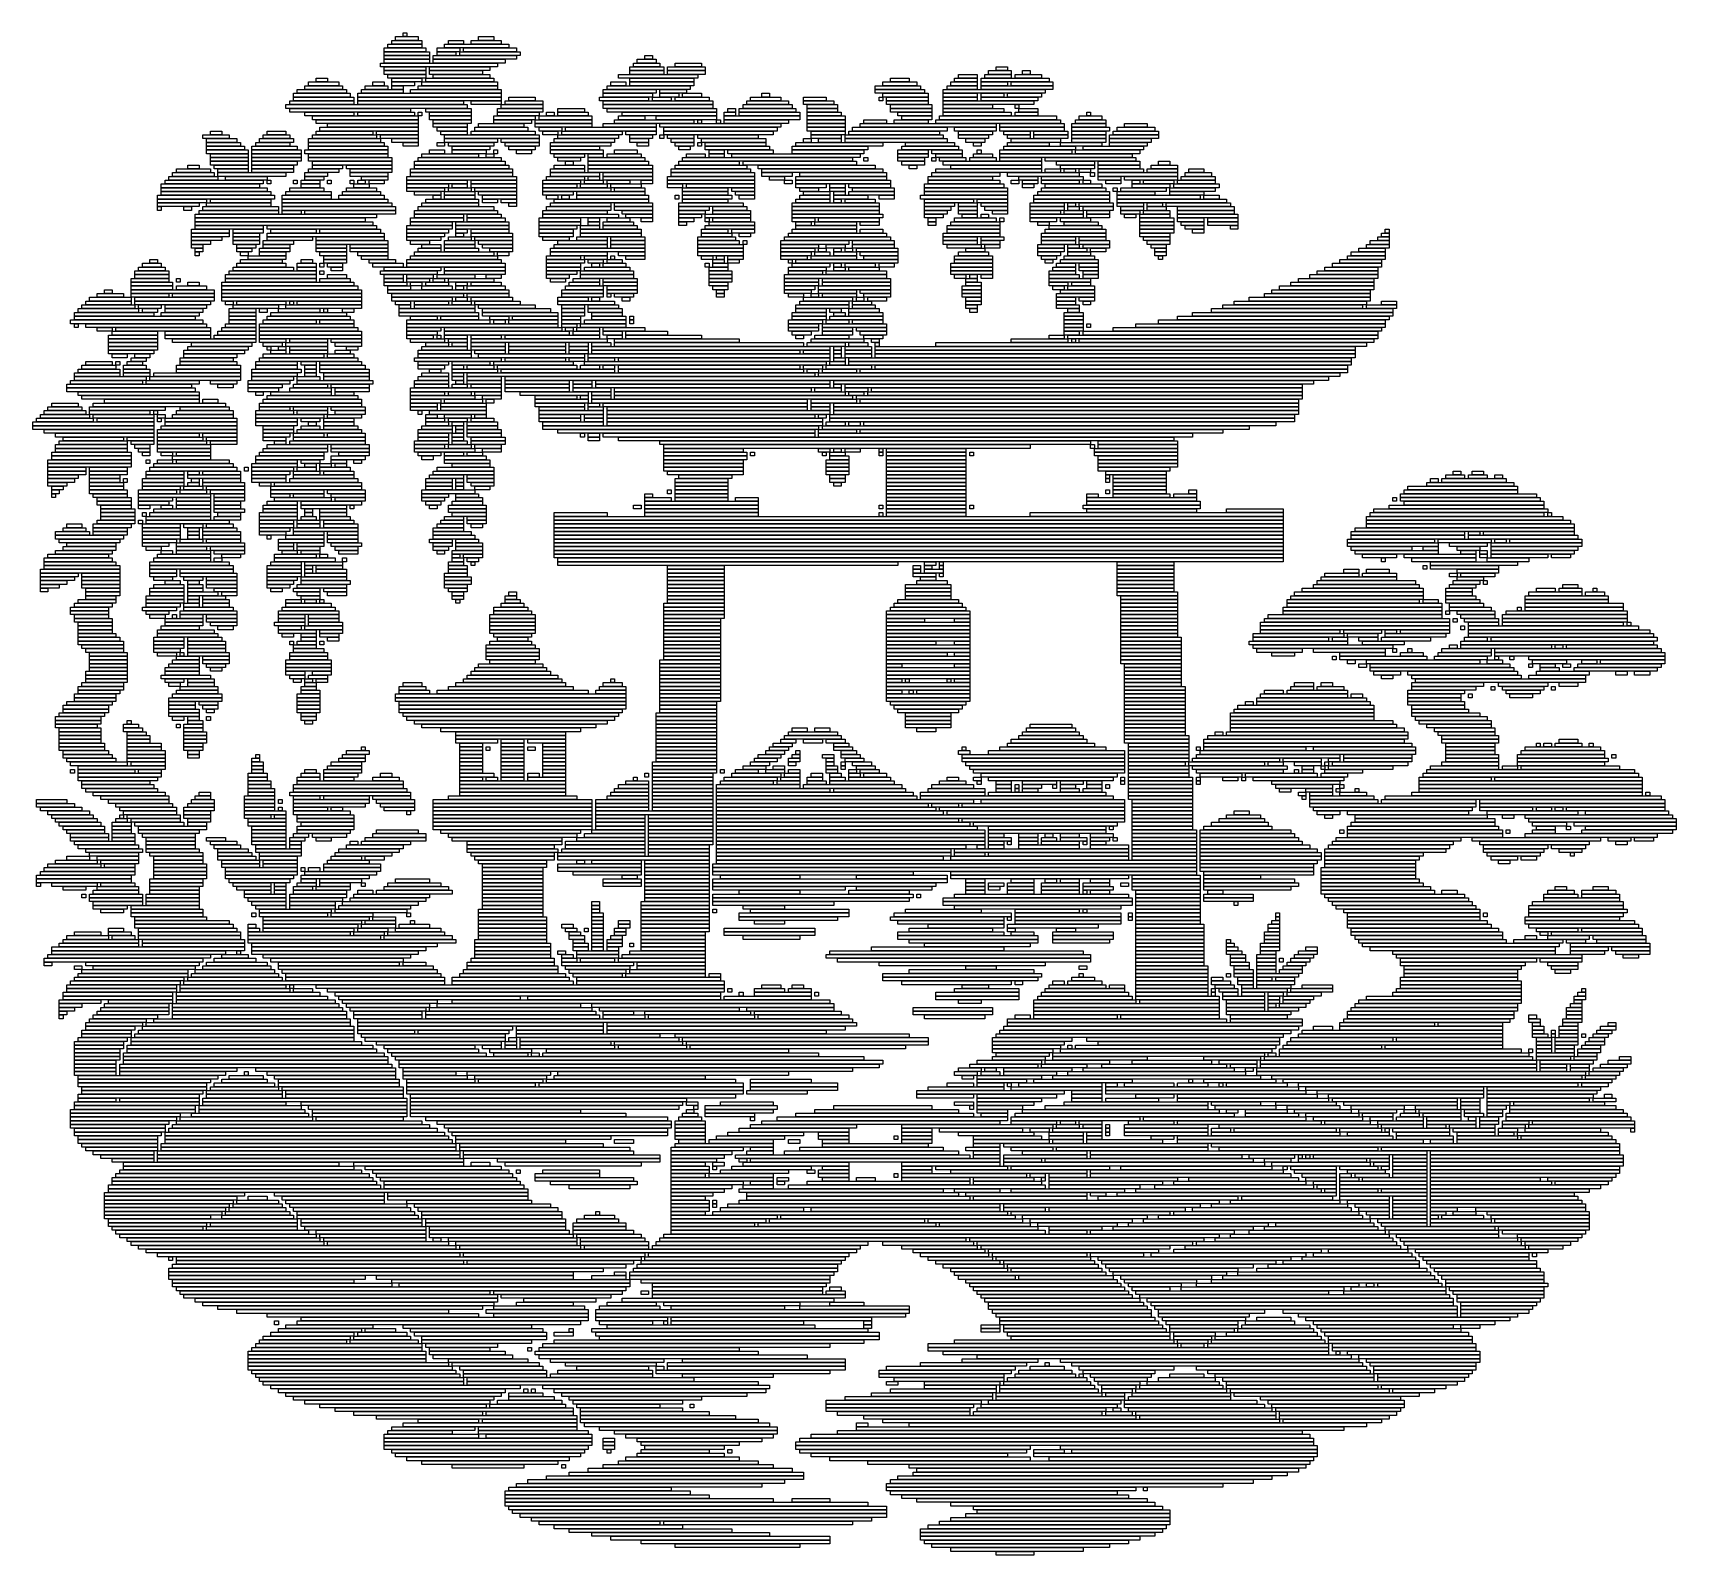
# Model space of a CAD drawing. Extents: x 294 to 729, y 311 to 714.
import ezdxf

# ---------------------------------------------------------------- set-up
doc = ezdxf.new("R2010")
doc.units = 0

msp = doc.modelspace()

# ---------------------------------------------------------------- linework, layer by layer
for p, q in [((392, 714), (393, 714)), ((392, 713), (392, 714)), ((393, 714), (393, 713)), ((387, 710), (398, 710)), ((387, 709), (387, 710)), ((388, 711), (397, 711)), ((388, 710), (388, 711)), ((397, 710), (388, 710)), ((389, 712), (397, 712)), ((389, 711), (389, 712)), ((397, 711), (389, 711)), ((390, 713), (396, 713)), ((390, 712), (390, 713)), ((396, 712), (390, 712)), ((393, 713), (392, 713)), ((396, 713), (396, 712)), ((397, 712), (397, 711)), ((397, 711), (397, 710)), ((398, 710), (398, 709)), ((401, 710), (407, 710)), ((401, 709), (401, 710)), ((403, 711), (420, 711)), ((403, 710), (403, 711)), ((420, 710), (403, 710)), ((404, 712), (408, 712)), ((404, 711), (404, 712)), ((408, 711), (404, 711)), ((407, 710), (407, 709)), ((408, 712), (408, 711)), ((408, 710), (422, 710)), ((408, 709), (408, 710)), ((410, 712), (418, 712)), ((410, 711), (410, 712)), ((418, 711), (410, 711)), ((412, 713), (416, 713)), ((412, 712), (412, 713)), ((416, 712), (412, 712)), ((416, 713), (416, 712)), ((418, 712), (418, 711)), ((420, 711), (420, 710)), ((422, 710), (422, 709)), ((386, 706), (417, 706)), ((386, 705), (386, 706)), ((417, 705), (386, 705)), ((398, 709), (387, 709)), ((387, 709), (399, 709)), ((387, 708), (387, 709)), ((399, 708), (387, 708)), ((387, 708), (399, 708)), ((387, 707), (387, 708)), ((399, 707), (387, 707)), ((387, 707), (399, 707)), ((387, 706), (387, 707)), ((399, 706), (387, 706)), ((387, 705), (398, 705)), ((387, 704), (387, 705)), ((398, 705), (398, 704)), ((399, 709), (399, 708)), ((399, 708), (399, 707)), ((399, 707), (399, 706)), ((399, 705), (415, 705)), ((399, 704), (399, 705)), ((400, 708), (422, 708)), ((400, 707), (400, 708)), ((422, 707), (400, 707)), ((400, 707), (419, 707)), ((400, 706), (400, 707)), ((419, 706), (400, 706)), ((407, 709), (401, 709)), ((401, 709), (406, 709)), ((401, 708), (401, 709)), ((406, 708), (401, 708)), ((406, 709), (406, 708)), ((407, 709), (423, 709)), ((407, 708), (407, 709)), ((423, 708), (407, 708)), ((422, 709), (408, 709)), ((415, 705), (415, 704)), ((417, 706), (417, 705)), ((419, 707), (419, 706)), ((422, 708), (422, 707)), ((423, 709), (423, 708)), ((452, 705), (461, 705)), ((452, 704), (452, 705)), ((453, 706), (460, 706)), ((453, 705), (453, 706)), ((460, 705), (453, 705)), ((454, 707), (459, 707)), ((454, 706), (454, 707)), ((459, 706), (454, 706)), ((456, 708), (458, 708)), ((456, 707), (456, 708)), ((458, 707), (456, 707)), ((458, 708), (458, 707)), ((459, 707), (459, 706)), ((460, 706), (460, 705)), ((461, 705), (461, 704)), ((462, 705), (472, 705)), ((462, 704), (462, 705)), ((464, 706), (471, 706)), ((464, 705), (464, 706)), ((471, 705), (464, 705)), ((471, 706), (471, 705)), ((472, 705), (472, 704)), ((549, 705), (552, 705)), ((549, 704), (549, 705)), ((552, 705), (552, 704)), ((367, 701), (375, 701)), ((367, 700), (367, 701)), ((369, 702), (372, 702)), ((369, 701), (369, 702)), ((372, 701), (369, 701)), ((372, 702), (372, 701)), ((375, 701), (375, 700)), ((384, 701), (387, 701)), ((384, 700), (384, 701)), ((398, 704), (387, 704)), ((387, 704), (398, 704)), ((387, 703), (387, 704)), ((398, 703), (387, 703)), ((387, 701), (387, 700)), ((388, 703), (398, 703)), ((388, 702), (388, 703)), ((398, 702), (388, 702)), ((389, 702), (397, 702)), ((389, 701), (389, 702)), ((397, 701), (389, 701)), ((389, 701), (395, 701)), ((389, 700), (389, 701)), ((395, 701), (395, 700)), ((397, 702), (397, 701)), ((397, 701), (417, 701)), ((397, 700), (397, 701)), ((398, 704), (398, 703)), ((398, 703), (398, 702)), ((398, 702), (416, 702)), ((398, 701), (398, 702)), ((416, 701), (398, 701)), ((415, 704), (399, 704)), ((399, 704), (413, 704)), ((399, 703), (399, 704)), ((413, 703), (399, 703)), ((400, 703), (415, 703)), ((400, 702), (400, 703)), ((415, 702), (400, 702)), ((413, 704), (413, 703)), ((415, 703), (415, 702)), ((416, 702), (416, 701)), ((417, 701), (417, 700)), ((447, 701), (451, 701)), ((447, 700), (447, 701)), ((449, 703), (470, 703)), ((449, 702), (449, 703)), ((470, 702), (449, 702)), ((451, 701), (451, 700)), ((461, 704), (452, 704)), ((452, 704), (461, 704)), ((452, 703), (452, 704)), ((461, 703), (452, 703)), ((452, 702), (469, 702)), ((452, 701), (452, 702)), ((469, 701), (452, 701)), ((452, 701), (469, 701)), ((452, 700), (452, 701)), ((461, 704), (461, 703)), ((472, 704), (462, 704)), ((462, 704), (472, 704)), ((462, 703), (462, 704)), ((472, 703), (462, 703)), ((469, 702), (469, 701)), ((469, 701), (469, 700)), ((470, 703), (470, 702)), ((472, 704), (472, 703)), ((519, 701), (528, 701)), ((519, 700), (519, 701)), ((521, 702), (526, 702)), ((521, 701), (521, 702)), ((526, 701), (521, 701)), ((526, 702), (526, 701)), ((528, 701), (528, 700)), ((537, 701), (544, 701)), ((537, 700), (537, 701)), ((538, 702), (544, 702)), ((538, 701), (538, 702)), ((544, 701), (538, 701)), ((539, 703), (544, 703)), ((539, 702), (539, 703)), ((544, 702), (539, 702)), ((544, 703), (544, 702)), ((544, 702), (544, 701)), ((544, 701), (544, 700)), ((545, 702), (563, 702)), ((545, 701), (545, 702)), ((563, 701), (545, 701)), ((545, 701), (552, 701)), ((545, 700), (545, 701)), ((546, 703), (553, 703)), ((546, 702), (546, 703)), ((553, 702), (546, 702)), ((547, 704), (553, 704)), ((547, 703), (547, 704)), ((553, 703), (547, 703)), ((552, 704), (549, 704)), ((552, 701), (552, 700)), ((553, 704), (553, 703)), ((553, 703), (553, 702)), ((553, 701), (564, 701)), ((553, 700), (553, 701)), ((554, 703), (561, 703)), ((554, 702), (554, 703)), ((561, 702), (554, 702)), ((556, 704), (558, 704)), ((556, 703), (556, 704)), ((558, 703), (556, 703)), ((558, 704), (558, 703)), ((561, 703), (561, 702)), ((563, 702), (563, 701)), ((564, 701), (564, 700)), ((362, 696), (379, 696)), ((362, 695), (362, 696)), ((363, 698), (378, 698)), ((363, 697), (363, 698)), ((378, 697), (363, 697)), ((363, 697), (379, 697)), ((363, 696), (363, 697)), ((379, 696), (363, 696)), ((364, 699), (377, 699)), ((364, 698), (364, 699)), ((377, 698), (364, 698)), ((366, 700), (376, 700)), ((366, 699), (366, 700)), ((376, 699), (366, 699)), ((375, 700), (367, 700)), ((376, 700), (376, 699)), ((377, 699), (377, 698)), ((378, 698), (378, 697)), ((379, 697), (379, 696)), ((379, 696), (379, 695)), ((380, 698), (418, 698)), ((380, 697), (380, 698)), ((418, 697), (380, 697)), ((380, 697), (418, 697)), ((380, 696), (380, 697)), ((418, 696), (380, 696)), ((380, 696), (408, 696)), ((380, 695), (380, 696)), ((381, 699), (392, 699)), ((381, 698), (381, 699)), ((392, 698), (381, 698)), ((382, 700), (388, 700)), ((382, 699), (382, 700)), ((388, 699), (382, 699)), ((387, 700), (384, 700)), ((388, 700), (388, 699)), ((395, 700), (389, 700)), ((389, 700), (392, 700)), ((389, 699), (389, 700)), ((392, 699), (389, 699)), ((392, 700), (392, 699)), ((392, 699), (392, 698)), ((394, 699), (418, 699)), ((394, 698), (394, 699)), ((418, 698), (394, 698)), ((396, 700), (417, 700)), ((396, 699), (396, 700)), ((417, 699), (396, 699)), ((417, 700), (397, 700)), ((408, 696), (408, 695)), ((410, 696), (418, 696)), ((410, 695), (410, 696)), ((417, 700), (417, 699)), ((418, 699), (418, 698)), ((418, 698), (418, 697)), ((418, 697), (418, 696)), ((418, 696), (418, 695)), ((419, 696), (429, 696)), ((419, 695), (419, 696)), ((420, 697), (427, 697)), ((420, 696), (420, 697)), ((427, 696), (420, 696)), ((427, 697), (427, 696)), ((429, 696), (429, 695)), ((444, 697), (457, 697)), ((444, 696), (444, 697)), ((457, 696), (444, 696)), ((445, 699), (459, 699)), ((445, 698), (445, 699)), ((459, 698), (445, 698)), ((445, 698), (458, 698)), ((445, 697), (445, 698)), ((458, 697), (445, 697)), ((445, 696), (474, 696)), ((445, 695), (445, 696)), ((446, 700), (468, 700)), ((446, 699), (446, 700)), ((468, 699), (446, 699)), ((451, 700), (447, 700)), ((469, 700), (452, 700)), ((457, 697), (457, 696)), ((458, 698), (458, 697)), ((458, 697), (463, 697)), ((458, 696), (458, 697)), ((463, 696), (458, 696)), ((459, 699), (459, 698)), ((460, 699), (467, 699)), ((460, 698), (460, 699)), ((467, 698), (460, 698)), ((460, 698), (465, 698)), ((460, 697), (460, 698)), ((465, 697), (460, 697)), ((463, 697), (463, 696)), ((464, 697), (473, 697)), ((464, 696), (464, 697)), ((473, 696), (464, 696)), ((465, 698), (465, 697)), ((466, 698), (471, 698)), ((466, 697), (466, 698)), ((471, 697), (466, 697)), ((467, 699), (467, 698)), ((468, 700), (468, 699)), ((471, 698), (471, 697)), ((473, 697), (473, 696)), ((474, 696), (474, 695)), ((483, 696), (494, 696)), ((483, 695), (483, 696)), ((484, 697), (492, 697)), ((484, 696), (484, 697)), ((492, 696), (484, 696)), ((487, 698), (489, 698)), ((487, 697), (487, 698)), ((489, 697), (487, 697)), ((489, 698), (489, 697)), ((492, 697), (492, 696)), ((494, 696), (494, 695)), ((498, 697), (504, 697)), ((498, 696), (498, 697)), ((504, 696), (498, 696)), ((498, 696), (506, 696)), ((498, 695), (498, 696)), ((504, 697), (504, 696)), ((506, 696), (506, 695)), ((517, 700), (529, 700)), ((517, 699), (517, 700)), ((529, 699), (517, 699)), ((517, 699), (530, 699)), ((517, 698), (517, 699)), ((530, 698), (517, 698)), ((518, 697), (519, 697)), ((518, 696), (518, 697)), ((519, 696), (518, 696)), ((528, 700), (519, 700)), ((519, 698), (531, 698)), ((519, 697), (519, 698)), ((531, 697), (519, 697)), ((519, 697), (519, 696)), ((520, 697), (531, 697)), ((520, 696), (520, 697)), ((531, 696), (520, 696)), ((520, 696), (531, 696)), ((520, 695), (520, 696)), ((529, 700), (529, 699)), ((530, 699), (530, 698)), ((531, 698), (531, 697)), ((531, 697), (531, 696)), ((531, 696), (531, 695)), ((535, 699), (562, 699)), ((535, 698), (535, 699)), ((562, 698), (535, 698)), ((535, 698), (544, 698)), ((535, 697), (535, 698)), ((544, 697), (535, 697)), ((535, 697), (544, 697)), ((535, 696), (535, 697)), ((544, 696), (535, 696)), ((535, 696), (559, 696)), ((535, 695), (535, 696)), ((536, 700), (544, 700)), ((536, 699), (536, 700)), ((544, 699), (536, 699)), ((544, 700), (537, 700)), ((544, 700), (544, 699)), ((544, 698), (544, 697)), ((544, 697), (544, 696)), ((552, 700), (545, 700)), ((545, 700), (564, 700)), ((545, 699), (545, 700)), ((564, 699), (545, 699)), ((545, 698), (551, 698)), ((545, 697), (545, 698)), ((551, 697), (545, 697)), ((545, 697), (560, 697)), ((545, 696), (545, 697)), ((560, 696), (545, 696)), ((551, 698), (551, 697)), ((552, 698), (561, 698)), ((552, 697), (552, 698)), ((561, 697), (552, 697)), ((564, 700), (553, 700)), ((559, 696), (559, 695)), ((560, 697), (560, 696)), ((561, 698), (561, 697)), ((562, 699), (562, 698)), ((564, 700), (564, 699)), ((361, 695), (409, 695)), ((361, 694), (361, 695)), ((409, 694), (361, 694)), ((379, 695), (362, 695)), ((362, 694), (394, 694)), ((362, 693), (362, 694)), ((394, 693), (362, 693)), ((366, 693), (379, 693)), ((366, 692), (366, 693)), ((379, 692), (366, 692)), ((368, 692), (396, 692)), ((368, 691), (368, 692)), ((379, 693), (379, 692)), ((408, 695), (380, 695)), ((380, 693), (395, 693)), ((380, 692), (380, 693)), ((395, 692), (380, 692)), ((394, 694), (394, 693)), ((395, 693), (395, 692)), ((396, 693), (397, 693)), ((396, 692), (396, 693)), ((397, 692), (396, 692)), ((396, 692), (396, 691)), ((397, 693), (397, 692)), ((398, 694), (410, 694)), ((398, 693), (398, 694)), ((410, 693), (398, 693)), ((399, 693), (410, 693)), ((399, 692), (399, 693)), ((410, 692), (399, 692)), ((399, 692), (410, 692)), ((399, 691), (399, 692)), ((409, 695), (409, 694)), ((418, 695), (410, 695)), ((410, 694), (410, 693)), ((410, 693), (410, 692)), ((410, 692), (410, 691)), ((416, 692), (427, 692)), ((416, 691), (416, 692)), ((417, 694), (429, 694)), ((417, 693), (417, 694)), ((429, 693), (417, 693)), ((417, 693), (428, 693)), ((417, 692), (417, 693)), ((428, 692), (417, 692)), ((418, 695), (429, 695)), ((418, 694), (418, 695)), ((429, 694), (418, 694)), ((429, 695), (419, 695)), ((427, 692), (427, 691)), ((428, 693), (428, 692)), ((428, 692), (442, 692)), ((428, 691), (428, 692)), ((429, 695), (429, 694)), ((429, 694), (429, 693)), ((430, 693), (432, 693)), ((430, 692), (430, 693)), ((432, 692), (430, 692)), ((432, 693), (432, 692)), ((433, 694), (440, 694)), ((433, 693), (433, 694)), ((440, 693), (433, 693)), ((433, 693), (441, 693)), ((433, 692), (433, 693)), ((441, 692), (433, 692)), ((440, 694), (440, 693)), ((441, 693), (441, 692)), ((442, 692), (442, 691)), ((474, 695), (445, 695)), ((445, 695), (474, 695)), ((445, 694), (445, 695)), ((474, 694), (445, 694)), ((446, 694), (475, 694)), ((446, 693), (446, 694)), ((475, 693), (446, 693)), ((449, 692), (456, 692)), ((449, 691), (449, 692)), ((450, 693), (475, 693)), ((450, 692), (450, 693)), ((475, 692), (450, 692)), ((456, 692), (456, 691)), ((459, 692), (475, 692)), ((459, 691), (459, 692)), ((474, 695), (474, 694)), ((475, 694), (475, 693)), ((475, 693), (475, 692)), ((475, 692), (475, 691)), ((477, 693), (480, 693)), ((477, 692), (477, 693)), ((480, 692), (477, 692)), ((477, 692), (497, 692)), ((477, 691), (477, 692)), ((478, 694), (480, 694)), ((478, 693), (478, 694)), ((480, 693), (478, 693)), ((480, 694), (480, 693)), ((480, 693), (480, 692)), ((481, 694), (496, 694)), ((481, 693), (481, 694)), ((496, 693), (481, 693)), ((481, 693), (497, 693)), ((481, 692), (481, 693)), ((497, 692), (481, 692)), ((482, 695), (495, 695)), ((482, 694), (482, 695)), ((495, 694), (482, 694)), ((494, 695), (483, 695)), ((495, 695), (495, 694)), ((496, 694), (496, 693)), ((497, 693), (497, 692)), ((497, 692), (497, 691)), ((506, 695), (498, 695)), ((499, 695), (507, 695)), ((499, 694), (499, 695)), ((507, 694), (499, 694)), ((499, 694), (507, 694)), ((499, 693), (499, 694)), ((507, 693), (499, 693)), ((499, 693), (508, 693)), ((499, 692), (499, 693)), ((508, 692), (499, 692)), ((499, 692), (509, 692)), ((499, 691), (499, 692)), ((507, 695), (507, 694)), ((507, 694), (507, 693)), ((508, 693), (508, 692)), ((509, 692), (509, 691)), ((531, 695), (520, 695)), ((521, 695), (532, 695)), ((521, 694), (521, 695)), ((532, 694), (521, 694)), ((521, 694), (532, 694)), ((521, 693), (521, 694)), ((532, 693), (521, 693)), ((523, 693), (532, 693)), ((523, 692), (523, 693)), ((532, 692), (523, 692)), ((524, 692), (532, 692)), ((524, 691), (524, 692)), ((532, 695), (532, 694)), ((532, 694), (532, 693)), ((532, 693), (532, 692)), ((532, 692), (532, 691)), ((534, 692), (565, 692)), ((534, 691), (534, 692)), ((559, 695), (535, 695)), ((535, 695), (548, 695)), ((535, 694), (535, 695)), ((548, 694), (535, 694)), ((535, 694), (551, 694)), ((535, 693), (535, 694)), ((551, 693), (535, 693)), ((535, 693), (553, 693)), ((535, 692), (535, 693)), ((553, 692), (535, 692)), ((548, 695), (548, 694)), ((551, 694), (551, 693)), ((553, 693), (553, 692)), ((554, 695), (555, 695)), ((554, 694), (554, 695)), ((555, 694), (554, 694)), ((554, 693), (560, 693)), ((554, 692), (554, 693)), ((560, 692), (554, 692)), ((555, 695), (555, 694)), ((555, 694), (560, 694)), ((555, 693), (555, 694)), ((560, 693), (555, 693)), ((560, 694), (560, 693)), ((560, 693), (560, 692)), ((565, 692), (565, 691)), ((571, 692), (577, 692)), ((571, 691), (571, 692)), ((573, 693), (574, 693)), ((573, 692), (573, 693)), ((574, 692), (573, 692)), ((574, 693), (574, 692)), ((577, 692), (577, 691)), ((341, 688), (344, 688)), ((341, 687), (341, 688)), ((344, 688), (344, 687)), ((356, 688), (361, 688)), ((356, 687), (356, 688)), ((361, 688), (361, 687)), ((396, 691), (368, 691)), ((369, 691), (396, 691)), ((369, 690), (369, 691)), ((396, 690), (369, 690)), ((369, 688), (384, 688)), ((369, 687), (369, 688)), ((370, 689), (396, 689)), ((370, 688), (370, 689)), ((396, 688), (370, 688)), ((372, 690), (396, 690)), ((372, 689), (372, 690)), ((396, 689), (372, 689)), ((384, 688), (384, 687)), ((385, 688), (396, 688)), ((385, 687), (385, 688)), ((396, 691), (396, 690)), ((396, 690), (396, 689)), ((396, 689), (396, 688)), ((396, 688), (396, 687)), ((410, 691), (399, 691)), ((400, 691), (410, 691)), ((400, 690), (400, 691)), ((410, 690), (400, 690)), ((400, 690), (409, 690)), ((400, 689), (400, 690)), ((409, 689), (400, 689)), ((401, 689), (409, 689)), ((401, 688), (401, 689)), ((409, 688), (401, 688)), ((402, 688), (409, 688)), ((402, 687), (402, 688)), ((409, 690), (409, 689)), ((409, 689), (409, 688)), ((409, 688), (409, 687)), ((410, 691), (410, 690)), ((410, 688), (427, 688)), ((410, 687), (410, 688)), ((411, 689), (425, 689)), ((411, 688), (411, 689)), ((425, 688), (411, 688)), ((412, 690), (424, 690)), ((412, 689), (412, 690)), ((424, 689), (412, 689)), ((427, 691), (416, 691)), ((416, 691), (426, 691)), ((416, 690), (416, 691)), ((426, 690), (416, 690)), ((424, 690), (424, 689)), ((425, 689), (425, 688)), ((426, 691), (426, 690)), ((427, 691), (442, 691)), ((427, 690), (427, 691)), ((442, 690), (427, 690)), ((427, 690), (442, 690)), ((427, 689), (427, 690)), ((442, 689), (427, 689)), ((427, 688), (427, 687)), ((442, 691), (428, 691)), ((428, 689), (434, 689)), ((428, 688), (428, 689)), ((434, 688), (428, 688)), ((429, 688), (433, 688)), ((429, 687), (429, 688)), ((433, 688), (433, 687)), ((434, 689), (434, 688)), ((434, 688), (450, 688)), ((434, 687), (434, 688)), ((435, 689), (459, 689)), ((435, 688), (435, 689)), ((459, 688), (435, 688)), ((442, 691), (442, 690)), ((442, 690), (442, 689)), ((445, 690), (459, 690)), ((445, 689), (445, 690)), ((459, 689), (445, 689)), ((448, 691), (469, 691)), ((448, 690), (448, 691)), ((469, 690), (448, 690)), ((456, 691), (449, 691)), ((450, 688), (450, 687)), ((451, 688), (459, 688)), ((451, 687), (451, 688)), ((475, 691), (459, 691)), ((459, 690), (459, 689)), ((459, 689), (459, 688)), ((459, 688), (459, 687)), ((460, 690), (492, 690)), ((460, 689), (460, 690)), ((492, 689), (460, 689)), ((461, 689), (491, 689)), ((461, 688), (461, 689)), ((491, 688), (461, 688)), ((461, 688), (490, 688)), ((461, 687), (461, 688)), ((469, 691), (469, 690)), ((470, 691), (471, 691)), ((470, 690), (470, 691)), ((471, 690), (470, 690)), ((471, 691), (471, 690)), ((475, 691), (476, 691)), ((475, 690), (475, 691)), ((476, 690), (475, 690)), ((476, 691), (476, 690)), ((497, 691), (477, 691)), ((477, 691), (494, 691)), ((477, 690), (477, 691)), ((494, 690), (477, 690)), ((490, 688), (490, 687)), ((491, 689), (491, 688)), ((492, 690), (492, 689)), ((494, 691), (494, 690)), ((509, 691), (499, 691)), ((499, 691), (509, 691)), ((499, 690), (499, 691)), ((509, 690), (499, 690)), ((499, 690), (509, 690)), ((499, 689), (499, 690)), ((509, 689), (499, 689)), ((499, 689), (509, 689)), ((499, 688), (499, 689)), ((509, 688), (499, 688)), ((500, 688), (509, 688)), ((500, 687), (500, 688)), ((509, 691), (509, 690)), ((509, 690), (509, 689)), ((509, 689), (509, 688)), ((509, 688), (509, 687)), ((510, 688), (534, 688)), ((510, 687), (510, 688)), ((511, 689), (536, 689)), ((511, 688), (511, 689)), ((536, 688), (511, 688)), ((513, 690), (549, 690)), ((513, 689), (513, 690)), ((549, 689), (513, 689)), ((514, 691), (520, 691)), ((514, 690), (514, 691)), ((520, 690), (514, 690)), ((520, 691), (520, 690)), ((522, 691), (531, 691)), ((522, 690), (522, 691)), ((531, 690), (522, 690)), ((532, 691), (524, 691)), ((531, 691), (531, 690)), ((533, 691), (566, 691)), ((533, 690), (533, 691)), ((566, 690), (533, 690)), ((565, 691), (534, 691)), ((534, 688), (534, 687)), ((536, 689), (536, 688)), ((538, 689), (549, 689)), ((538, 688), (538, 689)), ((549, 688), (538, 688)), ((539, 688), (548, 688)), ((539, 687), (539, 688)), ((548, 688), (548, 687)), ((549, 690), (549, 689)), ((549, 689), (549, 688)), ((550, 690), (567, 690)), ((550, 689), (550, 690)), ((567, 689), (550, 689)), ((550, 689), (567, 689)), ((550, 688), (550, 689)), ((567, 688), (550, 688)), ((551, 688), (558, 688)), ((551, 687), (551, 688)), ((558, 688), (558, 687)), ((559, 688), (568, 688)), ((559, 687), (559, 688)), ((566, 691), (566, 690)), ((567, 690), (567, 689)), ((567, 689), (567, 688)), ((568, 688), (568, 687)), ((569, 690), (578, 690)), ((569, 689), (569, 690)), ((578, 689), (569, 689)), ((569, 689), (579, 689)), ((569, 688), (569, 689)), ((579, 688), (569, 688)), ((569, 688), (578, 688)), ((569, 687), (569, 688)), ((570, 691), (578, 691)), ((570, 690), (570, 691)), ((578, 690), (570, 690)), ((577, 691), (571, 691)), ((578, 691), (578, 690)), ((578, 690), (578, 689)), ((578, 688), (578, 687)), ((579, 689), (579, 688)), ((580, 688), (592, 688)), ((580, 687), (580, 688)), ((581, 689), (591, 689)), ((581, 688), (581, 689)), ((591, 688), (581, 688)), ((583, 690), (589, 690)), ((583, 689), (583, 690)), ((589, 689), (583, 689)), ((589, 690), (589, 689)), ((591, 689), (591, 688)), ((592, 688), (592, 687)), ((339, 687), (346, 687)), ((339, 686), (339, 687)), ((346, 686), (339, 686)), ((340, 686), (348, 686)), ((340, 685), (340, 686)), ((348, 685), (340, 685)), ((340, 685), (349, 685)), ((340, 684), (340, 685)), ((349, 684), (340, 684)), ((340, 684), (350, 684)), ((340, 683), (340, 684)), ((350, 683), (340, 683)), ((340, 683), (351, 683)), ((340, 682), (340, 683)), ((344, 687), (341, 687)), ((346, 687), (346, 686)), ((348, 686), (348, 685)), ((349, 685), (349, 684)), ((350, 684), (350, 683)), ((351, 683), (351, 682)), ((352, 684), (364, 684)), ((352, 683), (352, 684)), ((364, 683), (352, 683)), ((352, 683), (365, 683)), ((352, 682), (352, 683)), ((353, 685), (362, 685)), ((353, 684), (353, 685)), ((362, 684), (353, 684)), ((354, 686), (363, 686)), ((354, 685), (354, 686)), ((363, 685), (354, 685)), ((355, 687), (362, 687)), ((355, 686), (355, 687)), ((362, 686), (355, 686)), ((361, 687), (356, 687)), ((362, 687), (362, 686)), ((362, 685), (362, 684)), ((363, 686), (363, 685)), ((364, 684), (364, 683)), ((365, 683), (365, 682)), ((366, 683), (388, 683)), ((366, 682), (366, 683)), ((367, 686), (386, 686)), ((367, 685), (367, 686)), ((386, 685), (367, 685)), ((367, 685), (387, 685)), ((367, 684), (367, 685)), ((387, 684), (367, 684)), ((367, 684), (388, 684)), ((367, 683), (367, 684)), ((388, 683), (367, 683)), ((368, 687), (385, 687)), ((368, 686), (368, 687)), ((385, 686), (368, 686)), ((384, 687), (369, 687)), ((396, 687), (385, 687)), ((385, 687), (385, 686)), ((386, 687), (396, 687)), ((386, 686), (386, 687)), ((396, 686), (386, 686)), ((386, 686), (386, 685)), ((387, 685), (387, 684)), ((388, 684), (388, 683)), ((388, 683), (388, 682)), ((389, 686), (396, 686)), ((389, 685), (389, 686)), ((396, 685), (389, 685)), ((392, 685), (396, 685)), ((392, 684), (392, 685)), ((396, 684), (392, 684)), ((396, 687), (396, 686)), ((396, 686), (396, 685)), ((396, 685), (396, 684)), ((399, 683), (403, 683)), ((399, 682), (399, 683)), ((401, 685), (403, 685)), ((401, 684), (401, 685)), ((403, 684), (401, 684)), ((409, 687), (402, 687)), ((403, 687), (428, 687)), ((403, 686), (403, 687)), ((428, 686), (403, 686)), ((403, 686), (417, 686)), ((403, 685), (403, 686)), ((417, 685), (403, 685)), ((403, 685), (403, 684)), ((403, 683), (403, 682)), ((404, 685), (416, 685)), ((404, 684), (404, 685)), ((416, 684), (404, 684)), ((405, 684), (415, 684)), ((405, 683), (405, 684)), ((415, 683), (405, 683)), ((405, 683), (414, 683)), ((405, 682), (405, 683)), ((427, 687), (410, 687)), ((414, 683), (414, 682)), ((415, 684), (415, 683)), ((416, 685), (416, 684)), ((416, 683), (417, 683)), ((416, 682), (416, 683)), ((417, 686), (417, 685)), ((417, 683), (417, 682)), ((418, 686), (428, 686)), ((418, 685), (418, 686)), ((428, 685), (418, 685)), ((419, 685), (428, 685)), ((419, 684), (419, 685)), ((428, 684), (419, 684)), ((420, 684), (427, 684)), ((420, 683), (420, 684)), ((427, 683), (420, 683)), ((422, 683), (426, 683)), ((422, 682), (422, 683)), ((426, 683), (426, 682)), ((427, 684), (427, 683)), ((428, 687), (428, 686)), ((428, 686), (428, 685)), ((428, 685), (428, 684)), ((433, 687), (429, 687)), ((431, 685), (447, 685)), ((431, 684), (431, 685)), ((447, 684), (431, 684)), ((431, 684), (444, 684)), ((431, 683), (431, 684)), ((444, 683), (431, 683)), ((431, 683), (445, 683)), ((431, 682), (431, 683)), ((432, 686), (448, 686)), ((432, 685), (432, 686)), ((448, 685), (432, 685)), ((433, 687), (449, 687)), ((433, 686), (433, 687)), ((449, 686), (433, 686)), ((450, 687), (434, 687)), ((444, 684), (444, 683)), ((445, 683), (445, 682)), ((447, 685), (447, 684)), ((448, 686), (448, 685)), ((448, 683), (454, 683)), ((448, 682), (448, 683)), ((449, 687), (449, 686)), ((459, 687), (451, 687)), ((452, 687), (458, 687)), ((452, 686), (452, 687)), ((458, 686), (452, 686)), ((452, 686), (457, 686)), ((452, 685), (452, 686)), ((457, 685), (452, 685)), ((454, 685), (457, 685)), ((454, 684), (454, 685)), ((457, 684), (454, 684)), ((454, 683), (454, 682)), ((457, 686), (457, 685)), ((457, 685), (457, 684)), ((458, 687), (458, 686)), ((460, 687), (461, 687)), ((460, 686), (460, 687)), ((461, 686), (460, 686)), ((490, 687), (461, 687)), ((461, 687), (461, 686)), ((462, 687), (469, 687)), ((462, 686), (462, 687)), ((469, 686), (462, 686)), ((463, 686), (469, 686)), ((463, 685), (463, 686)), ((469, 685), (463, 685)), ((464, 685), (469, 685)), ((464, 684), (464, 685)), ((469, 684), (464, 684)), ((465, 684), (468, 684)), ((465, 683), (465, 684)), ((468, 683), (465, 683)), ((468, 684), (468, 683)), ((469, 687), (469, 686)), ((469, 686), (469, 685)), ((469, 685), (469, 684)), ((470, 687), (486, 687)), ((470, 686), (470, 687)), ((486, 686), (470, 686)), ((470, 685), (471, 685)), ((470, 684), (470, 685)), ((471, 684), (470, 684)), ((471, 686), (488, 686)), ((471, 685), (471, 686)), ((488, 685), (471, 685)), ((471, 685), (471, 684)), ((472, 685), (488, 685)), ((472, 684), (472, 685)), ((488, 684), (472, 684)), ((472, 684), (489, 684)), ((472, 683), (472, 684)), ((489, 683), (472, 683)), ((473, 683), (477, 683)), ((473, 682), (473, 683)), ((477, 683), (477, 682)), ((478, 683), (490, 683)), ((478, 682), (478, 683)), ((486, 687), (486, 686)), ((488, 686), (488, 685)), ((488, 685), (488, 684)), ((489, 684), (489, 683)), ((490, 683), (490, 682)), ((495, 684), (515, 684)), ((495, 683), (495, 684)), ((515, 683), (495, 683)), ((495, 683), (514, 683)), ((495, 682), (495, 683)), ((496, 685), (519, 685)), ((496, 684), (496, 685)), ((519, 684), (496, 684)), ((498, 686), (500, 686)), ((498, 685), (498, 686)), ((500, 685), (498, 685)), ((509, 687), (500, 687)), ((500, 687), (508, 687)), ((500, 686), (500, 687)), ((508, 686), (500, 686)), ((500, 686), (500, 685)), ((502, 686), (508, 686)), ((502, 685), (502, 686)), ((508, 685), (502, 685)), ((508, 687), (508, 686)), ((508, 686), (508, 685)), ((509, 687), (535, 687)), ((509, 686), (509, 687)), ((535, 686), (509, 686)), ((509, 686), (536, 686)), ((509, 685), (509, 686)), ((536, 685), (509, 685)), ((534, 687), (510, 687)), ((514, 683), (514, 682)), ((515, 684), (515, 683)), ((519, 685), (519, 684)), ((523, 683), (531, 683)), ((523, 682), (523, 683)), ((524, 684), (539, 684)), ((524, 683), (524, 684)), ((539, 683), (524, 683)), ((525, 685), (538, 685)), ((525, 684), (525, 685)), ((538, 684), (525, 684)), ((531, 683), (531, 682)), ((532, 683), (540, 683)), ((532, 682), (532, 683)), ((535, 687), (535, 686)), ((536, 686), (536, 685)), ((538, 685), (538, 684)), ((548, 687), (539, 687)), ((539, 687), (547, 687)), ((539, 686), (539, 687)), ((547, 686), (539, 686)), ((539, 684), (539, 683)), ((540, 683), (540, 682)), ((541, 686), (546, 686)), ((541, 685), (541, 686)), ((546, 685), (541, 685)), ((543, 685), (545, 685)), ((543, 684), (543, 685)), ((545, 684), (543, 684)), ((544, 683), (545, 683)), ((544, 682), (544, 683)), ((545, 685), (545, 684)), ((545, 683), (545, 682)), ((546, 686), (546, 685)), ((547, 687), (547, 686)), ((550, 683), (569, 683)), ((550, 682), (550, 683)), ((558, 687), (551, 687)), ((551, 684), (570, 684)), ((551, 683), (551, 684)), ((570, 683), (551, 683)), ((552, 687), (558, 687)), ((552, 686), (552, 687)), ((558, 686), (552, 686)), ((552, 685), (563, 685)), ((552, 684), (552, 685)), ((563, 684), (552, 684)), ((553, 686), (566, 686)), ((553, 685), (553, 686)), ((566, 685), (553, 685)), ((558, 687), (558, 686)), ((568, 687), (559, 687)), ((559, 687), (568, 687)), ((559, 686), (559, 687)), ((568, 686), (559, 686)), ((563, 685), (563, 684)), ((566, 686), (566, 685)), ((566, 685), (577, 685)), ((566, 684), (566, 685)), ((577, 684), (566, 684)), ((568, 687), (568, 686)), ((578, 687), (569, 687)), ((569, 687), (578, 687)), ((569, 686), (569, 687)), ((578, 686), (569, 686)), ((569, 686), (578, 686)), ((569, 685), (569, 686)), ((578, 685), (569, 685)), ((569, 683), (569, 682)), ((570, 684), (570, 683)), ((570, 683), (587, 683)), ((570, 682), (570, 683)), ((572, 684), (588, 684)), ((572, 683), (572, 684)), ((588, 683), (572, 683)), ((577, 685), (577, 684)), ((578, 687), (578, 686)), ((578, 686), (578, 685)), ((579, 687), (592, 687)), ((579, 686), (579, 687)), ((592, 686), (579, 686)), ((579, 686), (590, 686)), ((579, 685), (579, 686)), ((590, 685), (579, 685)), ((579, 685), (589, 685)), ((579, 684), (579, 685)), ((589, 684), (579, 684)), ((592, 687), (580, 687)), ((587, 683), (587, 682)), ((588, 684), (588, 683)), ((589, 685), (589, 684)), ((590, 686), (590, 685)), ((592, 687), (592, 686)), ((335, 679), (338, 679)), ((335, 678), (335, 679)), ((338, 679), (338, 678)), ((351, 682), (340, 682)), ((341, 682), (351, 682)), ((341, 681), (341, 682)), ((351, 681), (341, 681)), ((341, 681), (351, 681)), ((341, 680), (341, 681)), ((351, 680), (341, 680)), ((341, 680), (351, 680)), ((341, 679), (341, 680)), ((351, 679), (341, 679)), ((342, 679), (351, 679)), ((342, 678), (342, 679)), ((351, 682), (351, 681)), ((351, 681), (351, 680)), ((351, 680), (351, 679)), ((351, 679), (351, 678)), ((365, 682), (352, 682)), ((352, 682), (365, 682)), ((352, 681), (352, 682)), ((365, 681), (352, 681)), ((352, 681), (365, 681)), ((352, 680), (352, 681)), ((365, 680), (352, 680)), ((352, 680), (364, 680)), ((352, 679), (352, 680)), ((364, 679), (352, 679)), ((352, 679), (363, 679)), ((352, 678), (352, 679)), ((363, 679), (363, 678)), ((364, 680), (364, 679)), ((365, 682), (365, 681)), ((365, 681), (365, 680)), ((388, 682), (366, 682)), ((367, 682), (388, 682)), ((367, 681), (367, 682)), ((388, 681), (367, 681)), ((367, 681), (389, 681)), ((367, 680), (367, 681)), ((389, 680), (367, 680)), ((368, 680), (389, 680)), ((368, 679), (368, 680)), ((389, 679), (368, 679)), ((368, 679), (376, 679)), ((368, 678), (368, 679)), ((376, 679), (376, 678)), ((377, 679), (389, 679)), ((377, 678), (377, 679)), ((388, 682), (388, 681)), ((389, 681), (389, 680)), ((389, 680), (389, 679)), ((389, 679), (389, 678)), ((395, 680), (419, 680)), ((395, 679), (395, 680)), ((419, 679), (395, 679)), ((395, 679), (420, 679)), ((395, 678), (395, 679)), ((396, 681), (418, 681)), ((396, 680), (396, 681)), ((418, 680), (396, 680)), ((397, 682), (412, 682)), ((397, 681), (397, 682)), ((412, 681), (397, 681)), ((403, 682), (399, 682)), ((414, 682), (405, 682)), ((412, 682), (412, 681)), ((414, 682), (416, 682)), ((414, 681), (414, 682)), ((416, 681), (414, 681)), ((417, 682), (416, 682)), ((416, 682), (416, 681)), ((418, 681), (418, 680)), ((419, 680), (419, 679)), ((420, 679), (420, 678)), ((426, 682), (422, 682)), ((445, 682), (431, 682)), ((432, 682), (440, 682)), ((432, 681), (432, 682)), ((440, 681), (432, 681)), ((432, 679), (440, 679)), ((432, 678), (432, 679)), ((433, 681), (439, 681)), ((433, 680), (433, 681)), ((439, 680), (433, 680)), ((435, 680), (437, 680)), ((435, 679), (435, 680)), ((437, 679), (435, 679)), ((437, 680), (437, 679)), ((439, 681), (439, 680)), ((440, 682), (440, 681)), ((440, 679), (440, 678)), ((441, 682), (445, 682)), ((441, 681), (441, 682)), ((445, 681), (441, 681)), ((441, 681), (456, 681)), ((441, 680), (441, 681)), ((456, 680), (441, 680)), ((441, 680), (457, 680)), ((441, 679), (441, 680)), ((457, 679), (441, 679)), ((441, 679), (458, 679)), ((441, 678), (441, 679)), ((445, 682), (445, 681)), ((446, 682), (455, 682)), ((446, 681), (446, 682)), ((455, 681), (446, 681)), ((454, 682), (448, 682)), ((455, 682), (455, 681)), ((456, 681), (456, 680)), ((457, 680), (457, 679)), ((458, 679), (458, 678)), ((464, 679), (483, 679)), ((464, 678), (464, 679)), ((465, 680), (481, 680)), ((465, 679), (465, 680)), ((481, 679), (465, 679)), ((466, 681), (511, 681)), ((466, 680), (466, 681)), ((511, 680), (466, 680)), ((467, 682), (472, 682)), ((467, 681), (467, 682)), ((472, 681), (467, 681)), ((472, 682), (472, 681)), ((477, 682), (473, 682)), ((473, 682), (477, 682)), ((473, 681), (473, 682)), ((477, 681), (473, 681)), ((477, 682), (477, 681)), ((490, 682), (478, 682)), ((479, 682), (513, 682)), ((479, 681), (479, 682)), ((513, 681), (479, 681)), ((481, 680), (481, 679)), ((482, 680), (512, 680)), ((482, 679), (482, 680)), ((512, 679), (482, 679)), ((483, 679), (483, 678)), ((486, 679), (517, 679)), ((486, 678), (486, 679)), ((514, 682), (495, 682)), ((511, 681), (511, 680)), ((512, 680), (512, 679)), ((513, 682), (513, 681)), ((514, 681), (515, 681)), ((514, 680), (514, 681)), ((515, 680), (514, 680)), ((515, 681), (515, 680)), ((517, 679), (517, 678)), ((531, 682), (523, 682)), ((523, 682), (531, 682)), ((523, 681), (523, 682)), ((531, 681), (523, 681)), ((523, 681), (530, 681)), ((523, 680), (523, 681)), ((530, 680), (523, 680)), ((524, 680), (530, 680)), ((524, 679), (524, 680)), ((530, 679), (524, 679)), ((526, 679), (528, 679)), ((526, 678), (526, 679)), ((528, 679), (528, 678)), ((530, 681), (530, 680)), ((530, 680), (530, 679)), ((531, 682), (531, 681)), ((540, 682), (532, 682)), ((532, 681), (533, 681)), ((532, 680), (532, 681)), ((533, 680), (532, 680)), ((533, 682), (540, 682)), ((533, 681), (533, 682)), ((540, 681), (533, 681)), ((533, 681), (533, 680)), ((534, 681), (541, 681)), ((534, 680), (534, 681)), ((541, 680), (534, 680)), ((535, 680), (561, 680)), ((535, 679), (535, 680)), ((561, 679), (535, 679)), ((537, 679), (561, 679)), ((537, 678), (537, 679)), ((540, 682), (540, 681)), ((541, 681), (541, 680)), ((542, 681), (549, 681)), ((542, 680), (542, 681)), ((549, 680), (542, 680)), ((543, 682), (548, 682)), ((543, 681), (543, 682)), ((548, 681), (543, 681)), ((545, 682), (544, 682)), ((548, 682), (548, 681)), ((549, 681), (549, 680)), ((569, 682), (550, 682)), ((550, 682), (585, 682)), ((550, 681), (550, 682)), ((585, 681), (550, 681)), ((550, 681), (561, 681)), ((550, 680), (550, 681)), ((561, 680), (550, 680)), ((561, 681), (561, 680)), ((561, 680), (561, 679)), ((561, 679), (561, 678)), ((562, 681), (586, 681)), ((562, 680), (562, 681)), ((586, 680), (562, 680)), ((565, 680), (575, 680)), ((565, 679), (565, 680)), ((575, 679), (565, 679)), ((566, 679), (575, 679)), ((566, 678), (566, 679)), ((587, 682), (570, 682)), ((575, 680), (575, 679)), ((575, 679), (575, 678)), ((576, 680), (587, 680)), ((576, 679), (576, 680)), ((587, 679), (576, 679)), ((576, 679), (587, 679)), ((576, 678), (576, 679)), ((585, 682), (585, 681)), ((586, 681), (586, 680)), ((587, 680), (587, 679)), ((587, 679), (587, 678)), ((590, 679), (597, 679)), ((590, 678), (590, 679)), ((592, 680), (595, 680)), ((592, 679), (592, 680)), ((595, 679), (592, 679)), ((595, 680), (595, 679)), ((597, 679), (597, 678)), ((329, 675), (355, 675)), ((329, 674), (329, 675)), ((330, 676), (343, 676)), ((330, 675), (330, 676)), ((343, 675), (330, 675)), ((331, 677), (342, 677)), ((331, 676), (331, 677)), ((342, 676), (331, 676)), ((332, 678), (341, 678)), ((332, 677), (332, 678)), ((341, 677), (332, 677)), ((338, 678), (335, 678)), ((341, 678), (341, 677)), ((351, 678), (342, 678)), ((342, 677), (342, 676)), ((343, 678), (351, 678)), ((343, 677), (343, 678)), ((351, 677), (343, 677)), ((343, 677), (361, 677)), ((343, 676), (343, 677)), ((361, 676), (343, 676)), ((343, 676), (343, 675)), ((345, 676), (356, 676)), ((345, 675), (345, 676)), ((356, 675), (345, 675)), ((351, 678), (351, 677)), ((363, 678), (352, 678)), ((352, 678), (363, 678)), ((352, 677), (352, 678)), ((363, 677), (352, 677)), ((355, 675), (355, 674)), ((356, 676), (356, 675)), ((356, 675), (357, 675)), ((356, 674), (356, 675)), ((357, 675), (357, 674)), ((361, 677), (361, 676)), ((363, 678), (363, 677)), ((363, 675), (364, 675)), ((363, 674), (363, 675)), ((364, 675), (364, 674)), ((365, 675), (370, 675)), ((365, 674), (365, 675)), ((366, 677), (372, 677)), ((366, 676), (366, 677)), ((372, 676), (366, 676)), ((366, 676), (371, 676)), ((366, 675), (366, 676)), ((371, 675), (366, 675)), ((367, 678), (375, 678)), ((367, 677), (367, 678)), ((375, 677), (367, 677)), ((376, 678), (368, 678)), ((370, 675), (370, 674)), ((371, 676), (371, 675)), ((372, 677), (372, 676)), ((372, 675), (373, 675)), ((372, 674), (372, 675)), ((373, 675), (373, 674)), ((375, 678), (375, 677)), ((389, 678), (377, 678)), ((378, 678), (389, 678)), ((378, 677), (378, 678)), ((389, 677), (378, 677)), ((378, 677), (388, 677)), ((378, 676), (378, 677)), ((388, 676), (378, 676)), ((378, 675), (379, 675)), ((378, 674), (378, 675)), ((379, 675), (379, 674)), ((380, 675), (382, 675)), ((380, 674), (380, 675)), ((381, 676), (388, 676)), ((381, 675), (381, 676)), ((388, 675), (381, 675)), ((382, 675), (382, 674)), ((383, 675), (387, 675)), ((383, 674), (383, 675)), ((387, 675), (387, 674)), ((388, 677), (388, 676)), ((388, 676), (388, 675)), ((389, 678), (389, 677)), ((393, 676), (422, 676)), ((393, 675), (393, 676)), ((422, 675), (393, 675)), ((393, 675), (409, 675)), ((393, 674), (393, 675)), ((394, 678), (421, 678)), ((394, 677), (394, 678)), ((421, 677), (394, 677)), ((394, 677), (421, 677)), ((394, 676), (394, 677)), ((421, 676), (394, 676)), ((420, 678), (395, 678)), ((409, 675), (409, 674)), ((410, 675), (422, 675)), ((410, 674), (410, 675)), ((421, 678), (421, 677)), ((421, 677), (421, 676)), ((422, 676), (422, 675)), ((422, 675), (422, 674)), ((429, 675), (439, 675)), ((429, 674), (429, 675)), ((430, 676), (440, 676)), ((430, 675), (430, 676)), ((440, 675), (430, 675)), ((431, 678), (440, 678)), ((431, 677), (431, 678)), ((440, 677), (431, 677)), ((431, 677), (444, 677)), ((431, 676), (431, 677)), ((444, 676), (431, 676)), ((440, 678), (432, 678)), ((439, 675), (439, 674)), ((440, 678), (440, 677)), ((440, 676), (440, 675)), ((440, 675), (445, 675)), ((440, 674), (440, 675)), ((458, 678), (441, 678)), ((441, 678), (458, 678)), ((441, 677), (441, 678)), ((458, 677), (441, 677)), ((441, 676), (444, 676)), ((441, 675), (441, 676)), ((444, 675), (441, 675)), ((444, 677), (444, 676)), ((444, 676), (444, 675)), ((445, 677), (458, 677)), ((445, 676), (445, 677)), ((458, 676), (445, 676)), ((445, 676), (458, 676)), ((445, 675), (445, 676)), ((458, 675), (445, 675)), ((445, 675), (445, 674)), ((446, 675), (452, 675)), ((446, 674), (446, 675)), ((452, 675), (452, 674)), ((455, 675), (458, 675)), ((455, 674), (455, 675)), ((458, 678), (458, 677)), ((458, 677), (458, 676)), ((458, 676), (458, 675)), ((458, 675), (458, 674)), ((462, 676), (485, 676)), ((462, 675), (462, 676)), ((485, 675), (462, 675)), ((462, 675), (485, 675)), ((462, 674), (462, 675)), ((463, 678), (484, 678)), ((463, 677), (463, 678)), ((484, 677), (463, 677)), ((463, 677), (485, 677)), ((463, 676), (463, 677)), ((485, 676), (463, 676)), ((483, 678), (464, 678)), ((484, 678), (484, 677)), ((485, 677), (485, 676)), ((485, 676), (485, 675)), ((485, 675), (485, 674)), ((517, 678), (486, 678)), ((487, 678), (519, 678)), ((487, 677), (487, 678)), ((519, 677), (487, 677)), ((487, 677), (495, 677)), ((487, 676), (487, 677)), ((495, 676), (487, 676)), ((489, 676), (493, 676)), ((489, 675), (489, 676)), ((493, 675), (489, 675)), ((493, 676), (493, 675)), ((493, 675), (495, 675)), ((493, 674), (493, 675)), ((495, 677), (495, 676)), ((495, 675), (495, 674)), ((496, 676), (520, 676)), ((496, 675), (496, 676)), ((520, 675), (496, 675)), ((496, 675), (521, 675)), ((496, 674), (496, 675)), ((497, 677), (520, 677)), ((497, 676), (497, 677)), ((520, 676), (497, 676)), ((519, 678), (519, 677)), ((520, 677), (520, 676)), ((520, 676), (520, 675)), ((521, 675), (521, 674)), ((528, 678), (526, 678)), ((531, 676), (548, 676)), ((531, 675), (531, 676)), ((548, 675), (531, 675)), ((531, 675), (550, 675)), ((531, 674), (531, 675)), ((532, 677), (550, 677)), ((532, 676), (532, 677)), ((550, 676), (532, 676)), ((533, 678), (561, 678)), ((533, 677), (533, 678)), ((561, 677), (533, 677)), ((561, 678), (537, 678)), ((548, 676), (548, 675)), ((550, 677), (550, 676)), ((550, 675), (550, 674)), ((552, 677), (571, 677)), ((552, 676), (552, 677)), ((571, 676), (552, 676)), ((553, 675), (555, 675)), ((553, 674), (553, 675)), ((555, 676), (560, 676)), ((555, 675), (555, 676)), ((560, 675), (555, 675)), ((555, 675), (555, 674)), ((556, 675), (560, 675)), ((556, 674), (556, 675)), ((560, 676), (560, 675)), ((560, 675), (560, 674)), ((561, 678), (561, 677)), ((561, 676), (572, 676)), ((561, 675), (561, 676)), ((572, 675), (561, 675)), ((561, 675), (571, 675)), ((561, 674), (561, 675)), ((562, 678), (566, 678)), ((562, 677), (562, 678)), ((566, 677), (562, 677)), ((575, 678), (566, 678)), ((566, 678), (566, 677)), ((567, 678), (570, 678)), ((567, 677), (567, 678)), ((570, 677), (567, 677)), ((570, 678), (570, 677)), ((571, 678), (574, 678)), ((571, 677), (571, 678)), ((574, 677), (571, 677)), ((571, 677), (571, 676)), ((571, 675), (571, 674)), ((572, 676), (572, 675)), ((572, 675), (574, 675)), ((572, 674), (572, 675)), ((574, 678), (574, 677)), ((574, 677), (575, 677)), ((574, 676), (574, 677)), ((575, 676), (574, 676)), ((574, 675), (574, 674)), ((575, 677), (575, 676)), ((587, 678), (576, 678)), ((576, 678), (588, 678)), ((576, 677), (576, 678)), ((588, 677), (576, 677)), ((576, 677), (597, 677)), ((576, 676), (576, 677)), ((597, 676), (576, 676)), ((576, 676), (582, 676)), ((576, 675), (576, 676)), ((582, 675), (576, 675)), ((578, 675), (582, 675)), ((578, 674), (578, 675)), ((582, 676), (582, 675)), ((582, 675), (582, 674)), ((583, 676), (597, 676)), ((583, 675), (583, 676)), ((597, 675), (583, 675)), ((585, 675), (587, 675)), ((585, 674), (585, 675)), ((587, 675), (587, 674)), ((588, 678), (588, 677)), ((588, 675), (596, 675)), ((588, 674), (588, 675)), ((589, 678), (597, 678)), ((589, 677), (589, 678)), ((597, 677), (589, 677)), ((597, 678), (590, 678)), ((596, 675), (596, 674)), ((597, 678), (597, 677)), ((597, 677), (597, 676)), ((597, 676), (597, 675)), ((597, 675), (607, 675)), ((597, 674), (597, 675)), ((598, 676), (607, 676)), ((598, 675), (598, 676)), ((607, 675), (598, 675)), ((599, 677), (606, 677)), ((599, 676), (599, 677)), ((606, 676), (599, 676)), ((600, 678), (604, 678)), ((600, 677), (600, 678)), ((604, 677), (600, 677)), ((604, 678), (604, 677)), ((606, 677), (606, 676)), ((607, 676), (607, 675)), ((607, 675), (607, 674)), ((327, 671), (358, 671)), ((327, 670), (327, 671)), ((358, 670), (327, 670)), ((327, 670), (340, 670)), ((327, 669), (327, 670)), ((328, 674), (354, 674)), ((328, 673), (328, 674)), ((354, 673), (328, 673)), ((328, 673), (356, 673)), ((328, 672), (328, 673)), ((356, 672), (328, 672)), ((328, 672), (357, 672)), ((328, 671), (328, 672)), ((357, 671), (328, 671)), ((355, 674), (329, 674)), ((340, 670), (340, 669)), ((341, 670), (357, 670)), ((341, 669), (341, 670)), ((354, 674), (354, 673)), ((357, 674), (356, 674)), ((356, 673), (356, 672)), ((357, 672), (357, 671)), ((357, 670), (357, 669)), ((358, 671), (358, 670)), ((360, 671), (373, 671)), ((360, 670), (360, 671)), ((373, 670), (360, 670)), ((360, 670), (388, 670)), ((360, 669), (360, 670)), ((361, 672), (373, 672)), ((361, 671), (361, 672)), ((373, 671), (361, 671)), ((362, 673), (371, 673)), ((362, 672), (362, 673)), ((371, 672), (362, 672)), ((364, 674), (363, 674)), ((370, 674), (365, 674)), ((365, 674), (370, 674)), ((365, 673), (365, 674)), ((370, 673), (365, 673)), ((370, 674), (370, 673)), ((371, 673), (371, 672)), ((373, 674), (372, 674)), ((373, 672), (373, 671)), ((373, 671), (373, 670)), ((375, 671), (387, 671)), ((375, 670), (375, 671)), ((387, 670), (375, 670)), ((376, 672), (386, 672)), ((376, 671), (376, 672)), ((386, 671), (376, 671)), ((377, 673), (385, 673)), ((377, 672), (377, 673)), ((385, 672), (377, 672)), ((379, 674), (378, 674)), ((379, 674), (383, 674)), ((379, 673), (379, 674)), ((383, 673), (379, 673)), ((382, 674), (380, 674)), ((387, 674), (383, 674)), ((383, 674), (383, 673)), ((385, 673), (385, 672)), ((386, 672), (386, 671)), ((387, 671), (387, 670)), ((388, 670), (388, 669)), ((409, 674), (393, 674)), ((393, 674), (404, 674)), ((393, 673), (393, 674)), ((404, 673), (393, 673)), ((393, 673), (403, 673)), ((393, 672), (393, 673)), ((403, 672), (393, 672)), ((395, 672), (402, 672)), ((395, 671), (395, 672)), ((402, 671), (395, 671)), ((398, 670), (412, 670)), ((398, 669), (398, 670)), ((400, 671), (402, 671)), ((400, 670), (400, 671)), ((402, 670), (400, 670)), ((402, 672), (402, 671)), ((402, 671), (402, 670)), ((403, 673), (403, 672)), ((403, 672), (411, 672)), ((403, 671), (403, 672)), ((411, 671), (403, 671)), ((403, 671), (411, 671)), ((403, 670), (403, 671)), ((411, 670), (403, 670)), ((404, 674), (404, 673)), ((404, 673), (410, 673)), ((404, 672), (404, 673)), ((410, 672), (404, 672)), ((405, 674), (409, 674)), ((405, 673), (405, 674)), ((409, 673), (405, 673)), ((409, 674), (409, 673)), ((422, 674), (410, 674)), ((410, 674), (422, 674)), ((410, 673), (410, 674)), ((422, 673), (410, 673)), ((410, 673), (410, 672)), ((411, 673), (422, 673)), ((411, 672), (411, 673)), ((422, 672), (411, 672)), ((411, 672), (411, 671)), ((411, 671), (411, 670)), ((412, 672), (422, 672)), ((412, 671), (412, 672)), ((422, 671), (412, 671)), ((412, 670), (412, 669)), ((413, 671), (422, 671)), ((413, 670), (413, 671)), ((422, 670), (413, 670)), ((413, 670), (417, 670)), ((413, 669), (413, 670)), ((417, 670), (417, 669)), ((418, 670), (422, 670)), ((418, 669), (418, 670)), ((422, 674), (422, 673)), ((422, 673), (422, 672)), ((422, 672), (422, 671)), ((422, 671), (422, 670)), ((422, 670), (422, 669)), ((439, 674), (429, 674)), ((429, 674), (438, 674)), ((429, 673), (429, 674)), ((438, 673), (429, 673)), ((429, 673), (447, 673)), ((429, 672), (429, 673)), ((447, 672), (429, 672)), ((429, 672), (437, 672)), ((429, 671), (429, 672)), ((437, 671), (429, 671)), ((430, 671), (433, 671)), ((430, 670), (430, 671)), ((433, 670), (430, 670)), ((432, 670), (457, 670)), ((432, 669), (432, 670)), ((433, 671), (433, 670)), ((434, 671), (436, 671)), ((434, 670), (434, 671)), ((436, 670), (434, 670)), ((436, 671), (436, 670)), ((437, 672), (437, 671)), ((438, 674), (438, 673)), ((438, 672), (456, 672)), ((438, 671), (438, 672)), ((456, 671), (438, 671)), ((438, 671), (457, 671)), ((438, 670), (438, 671)), ((457, 670), (438, 670)), ((439, 674), (446, 674)), ((439, 673), (439, 674)), ((446, 673), (439, 673)), ((445, 674), (440, 674)), ((452, 674), (446, 674)), ((446, 674), (446, 673)), ((447, 674), (455, 674)), ((447, 673), (447, 674)), ((455, 673), (447, 673)), ((447, 673), (447, 672)), ((448, 673), (456, 673)), ((448, 672), (448, 673)), ((456, 672), (448, 672)), ((458, 674), (455, 674)), ((455, 674), (455, 673)), ((456, 673), (456, 672)), ((456, 672), (456, 671)), ((457, 671), (457, 670)), ((457, 670), (457, 669)), ((485, 674), (462, 674)), ((462, 674), (466, 674)), ((462, 673), (462, 674)), ((466, 673), (462, 673)), ((464, 671), (465, 671)), ((464, 670), (464, 671)), ((465, 670), (464, 670)), ((465, 671), (465, 670)), ((466, 674), (466, 673)), ((466, 673), (478, 673)), ((466, 672), (466, 673)), ((478, 672), (466, 672)), ((466, 672), (478, 672)), ((466, 671), (466, 672)), ((478, 671), (466, 671)), ((466, 671), (479, 671)), ((466, 670), (466, 671)), ((479, 670), (466, 670)), ((466, 670), (478, 670)), ((466, 669), (466, 670)), ((467, 674), (485, 674)), ((467, 673), (467, 674)), ((485, 673), (467, 673)), ((478, 673), (478, 672)), ((478, 672), (478, 671)), ((478, 670), (478, 669)), ((479, 673), (485, 673)), ((479, 672), (479, 673)), ((485, 672), (479, 672)), ((479, 671), (479, 670)), ((480, 672), (485, 672)), ((480, 671), (480, 672)), ((485, 671), (480, 671)), ((481, 671), (485, 671)), ((481, 670), (481, 671)), ((485, 670), (481, 670)), ((485, 674), (485, 673)), ((485, 673), (485, 672)), ((485, 672), (485, 671)), ((485, 671), (485, 670)), ((495, 674), (493, 674)), ((521, 674), (496, 674)), ((496, 674), (504, 674)), ((496, 673), (496, 674)), ((504, 673), (496, 673)), ((496, 670), (505, 670)), ((496, 669), (496, 670)), ((497, 673), (502, 673)), ((497, 672), (497, 673)), ((502, 672), (497, 672)), ((497, 671), (505, 671)), ((497, 670), (497, 671)), ((505, 670), (497, 670)), ((498, 672), (505, 672)), ((498, 671), (498, 672)), ((505, 671), (498, 671)), ((502, 673), (502, 672)), ((504, 674), (504, 673)), ((505, 674), (509, 674)), ((505, 673), (505, 674)), ((509, 673), (505, 673)), ((505, 673), (509, 673)), ((505, 672), (505, 673)), ((509, 672), (505, 672)), ((505, 672), (505, 671)), ((505, 671), (505, 670)), ((505, 670), (505, 669)), ((506, 672), (509, 672)), ((506, 671), (506, 672)), ((509, 671), (506, 671)), ((506, 671), (515, 671)), ((506, 670), (506, 671)), ((515, 670), (506, 670)), ((506, 670), (508, 670)), ((506, 669), (506, 670)), ((508, 670), (508, 669)), ((509, 674), (509, 673)), ((509, 673), (509, 672)), ((509, 672), (509, 671)), ((509, 670), (517, 670)), ((509, 669), (509, 670)), ((510, 674), (521, 674)), ((510, 673), (510, 674)), ((521, 673), (510, 673)), ((510, 672), (522, 672)), ((510, 671), (510, 672)), ((522, 671), (510, 671)), ((511, 673), (522, 673)), ((511, 672), (511, 673)), ((522, 672), (511, 672)), ((515, 671), (515, 670)), ((517, 670), (517, 669)), ((518, 671), (522, 671)), ((518, 670), (518, 671)), ((522, 670), (518, 670)), ((521, 674), (521, 673)), ((522, 673), (522, 672)), ((522, 672), (522, 671)), ((522, 671), (522, 670)), ((529, 671), (552, 671)), ((529, 670), (529, 671)), ((552, 670), (529, 670)), ((530, 674), (551, 674)), ((530, 673), (530, 674)), ((551, 673), (530, 673)), ((530, 673), (552, 673)), ((530, 672), (530, 673)), ((552, 672), (530, 672)), ((530, 672), (552, 672)), ((530, 671), (530, 672)), ((552, 671), (530, 671)), ((530, 670), (543, 670)), ((530, 669), (530, 670)), ((550, 674), (531, 674)), ((543, 670), (543, 669)), ((544, 670), (552, 670)), ((544, 669), (544, 670)), ((551, 674), (551, 673)), ((552, 673), (552, 672)), ((552, 672), (552, 671)), ((552, 671), (552, 670)), ((552, 670), (552, 669)), ((555, 674), (553, 674)), ((560, 674), (556, 674)), ((556, 674), (559, 674)), ((556, 673), (556, 674)), ((559, 673), (556, 673)), ((559, 674), (559, 673)), ((559, 671), (579, 671)), ((559, 670), (559, 671)), ((579, 670), (559, 670)), ((559, 670), (579, 670)), ((559, 669), (559, 670)), ((560, 672), (579, 672)), ((560, 671), (560, 672)), ((579, 671), (560, 671)), ((571, 674), (561, 674)), ((561, 673), (578, 673)), ((561, 672), (561, 673)), ((578, 672), (561, 672)), ((562, 674), (577, 674)), ((562, 673), (562, 674)), ((577, 673), (562, 673)), ((574, 674), (572, 674)), ((577, 674), (577, 673)), ((582, 674), (578, 674)), ((578, 673), (578, 672)), ((579, 672), (579, 671)), ((579, 671), (579, 670)), ((579, 670), (579, 669)), ((580, 673), (581, 673)), ((580, 672), (580, 673)), ((581, 672), (580, 672)), ((581, 673), (581, 672)), ((581, 672), (591, 672)), ((581, 671), (581, 672)), ((591, 671), (581, 671)), ((581, 671), (603, 671)), ((581, 670), (581, 671)), ((603, 670), (581, 670)), ((581, 670), (610, 670)), ((581, 669), (581, 670)), ((582, 673), (594, 673)), ((582, 672), (582, 673)), ((594, 672), (582, 672)), ((587, 674), (585, 674)), ((585, 674), (595, 674)), ((585, 673), (585, 674)), ((595, 673), (585, 673)), ((596, 674), (588, 674)), ((591, 672), (591, 671)), ((594, 673), (594, 672)), ((595, 674), (595, 673)), ((595, 673), (607, 673)), ((595, 672), (595, 673)), ((607, 672), (595, 672)), ((595, 672), (604, 672)), ((595, 671), (595, 672)), ((604, 671), (595, 671)), ((596, 674), (608, 674)), ((596, 673), (596, 674)), ((608, 673), (596, 673)), ((607, 674), (597, 674)), ((603, 671), (603, 670)), ((604, 672), (604, 671)), ((604, 671), (608, 671)), ((604, 670), (604, 671)), ((608, 670), (604, 670)), ((607, 673), (607, 672)), ((608, 674), (608, 673)), ((608, 671), (608, 670)), ((610, 670), (610, 669)), ((340, 669), (327, 669)), ((327, 669), (338, 669)), ((327, 668), (327, 669)), ((338, 668), (327, 668)), ((327, 668), (328, 668)), ((327, 667), (327, 668)), ((328, 667), (327, 667)), ((328, 668), (328, 667)), ((334, 668), (336, 668)), ((334, 667), (334, 668)), ((336, 667), (334, 667)), ((336, 668), (336, 667)), ((337, 666), (385, 666)), ((337, 665), (337, 666)), ((338, 669), (338, 668)), ((338, 667), (359, 667)), ((338, 666), (338, 667)), ((359, 666), (338, 666)), ((339, 668), (359, 668)), ((339, 667), (339, 668)), ((359, 667), (339, 667)), ((340, 669), (357, 669)), ((340, 668), (340, 669)), ((357, 668), (340, 668)), ((357, 669), (341, 669)), ((357, 669), (357, 668)), ((359, 668), (359, 667)), ((359, 667), (359, 666)), ((388, 669), (360, 669)), ((360, 669), (389, 669)), ((360, 668), (360, 669)), ((389, 668), (360, 668)), ((360, 668), (390, 668)), ((360, 667), (360, 668)), ((390, 667), (360, 667)), ((360, 667), (365, 667)), ((360, 666), (360, 667)), ((365, 666), (360, 666)), ((365, 667), (365, 666)), ((366, 667), (390, 667)), ((366, 666), (366, 667)), ((390, 666), (366, 666)), ((385, 666), (385, 665)), ((389, 669), (389, 668)), ((390, 668), (390, 667)), ((390, 667), (390, 666)), ((395, 667), (417, 667)), ((395, 666), (395, 667)), ((417, 666), (395, 666)), ((395, 666), (408, 666)), ((395, 665), (395, 666)), ((396, 668), (416, 668)), ((396, 667), (396, 668)), ((416, 667), (396, 667)), ((397, 669), (412, 669)), ((397, 668), (397, 669)), ((412, 668), (397, 668)), ((412, 669), (398, 669)), ((408, 666), (408, 665)), ((409, 666), (418, 666)), ((409, 665), (409, 666)), ((412, 669), (412, 668)), ((417, 669), (413, 669)), ((416, 668), (416, 667)), ((417, 667), (417, 666)), ((422, 669), (418, 669)), ((418, 666), (418, 665)), ((420, 669), (422, 669)), ((420, 668), (420, 669)), ((422, 668), (420, 668)), ((422, 669), (422, 668)), ((429, 667), (446, 667)), ((429, 666), (429, 667)), ((446, 666), (429, 666)), ((429, 666), (449, 666)), ((429, 665), (429, 666)), ((430, 668), (447, 668)), ((430, 667), (430, 668)), ((447, 667), (430, 667)), ((431, 669), (447, 669)), ((431, 668), (431, 669)), ((447, 668), (431, 668)), ((457, 669), (432, 669)), ((446, 667), (446, 666)), ((447, 669), (447, 668)), ((447, 668), (447, 667)), ((448, 669), (458, 669)), ((448, 668), (448, 669)), ((458, 668), (448, 668)), ((448, 668), (458, 668)), ((448, 667), (448, 668)), ((458, 667), (448, 667)), ((449, 666), (449, 665)), ((450, 667), (458, 667)), ((450, 666), (450, 667)), ((458, 666), (450, 666)), ((451, 666), (458, 666)), ((451, 665), (451, 666)), ((458, 669), (458, 668)), ((458, 668), (458, 667)), ((458, 667), (458, 666)), ((458, 666), (458, 665)), ((465, 669), (482, 669)), ((465, 668), (465, 669)), ((482, 668), (465, 668)), ((465, 668), (473, 668)), ((465, 667), (465, 668)), ((473, 667), (465, 667)), ((465, 667), (472, 667)), ((465, 666), (465, 667)), ((472, 666), (465, 666)), ((465, 666), (471, 666)), ((465, 665), (465, 666)), ((478, 669), (466, 669)), ((471, 666), (471, 665)), ((472, 667), (472, 666)), ((472, 666), (484, 666)), ((472, 665), (472, 666)), ((473, 668), (473, 667)), ((474, 668), (483, 668)), ((474, 667), (474, 668)), ((483, 667), (474, 667)), ((474, 667), (484, 667)), ((474, 666), (474, 667)), ((484, 666), (474, 666)), ((482, 669), (482, 668)), ((483, 668), (483, 667)), ((484, 667), (484, 666)), ((484, 666), (484, 665)), ((495, 669), (518, 669)), ((495, 668), (495, 669)), ((518, 668), (495, 668)), ((495, 668), (518, 668)), ((495, 667), (495, 668)), ((518, 667), (495, 667)), ((495, 667), (518, 667)), ((495, 666), (495, 667)), ((518, 666), (495, 666)), ((495, 666), (519, 666)), ((495, 665), (495, 666)), ((505, 669), (496, 669)), ((508, 669), (506, 669)), ((517, 669), (509, 669)), ((518, 669), (518, 668)), ((518, 668), (518, 667)), ((518, 667), (518, 666)), ((519, 666), (519, 665)), ((543, 669), (530, 669)), ((530, 669), (538, 669)), ((530, 668), (530, 669)), ((538, 668), (530, 668)), ((530, 668), (537, 668)), ((530, 667), (530, 668)), ((537, 667), (530, 667)), ((530, 667), (536, 667)), ((530, 666), (530, 667)), ((536, 666), (530, 666)), ((530, 666), (535, 666)), ((530, 665), (530, 666)), ((535, 666), (535, 665)), ((536, 667), (536, 666)), ((537, 668), (537, 667)), ((538, 669), (538, 668)), ((539, 669), (544, 669)), ((539, 668), (539, 669)), ((544, 668), (539, 668)), ((539, 668), (544, 668)), ((539, 667), (539, 668)), ((544, 667), (539, 667)), ((539, 667), (544, 667)), ((539, 666), (539, 667)), ((544, 666), (539, 666)), ((540, 666), (544, 666)), ((540, 665), (540, 666)), ((552, 669), (544, 669)), ((544, 669), (544, 668)), ((544, 668), (544, 667)), ((544, 667), (544, 666)), ((544, 666), (544, 665)), ((545, 669), (552, 669)), ((545, 668), (545, 669)), ((552, 668), (545, 668)), ((545, 666), (547, 666)), ((545, 665), (545, 666)), ((546, 668), (552, 668)), ((546, 667), (546, 668)), ((552, 667), (546, 667)), ((547, 666), (547, 665)), ((548, 667), (552, 667)), ((548, 666), (548, 667)), ((552, 666), (548, 666)), ((552, 669), (552, 668)), ((552, 668), (552, 667)), ((552, 667), (552, 666)), ((558, 669), (567, 669)), ((558, 668), (558, 669)), ((567, 668), (558, 668)), ((558, 668), (567, 668)), ((558, 667), (558, 668)), ((567, 667), (558, 667)), ((558, 667), (566, 667)), ((558, 666), (558, 667)), ((566, 666), (558, 666)), ((558, 666), (572, 666)), ((558, 665), (558, 666)), ((579, 669), (559, 669)), ((566, 667), (566, 666)), ((567, 669), (567, 668)), ((567, 668), (567, 667)), ((567, 667), (572, 667)), ((567, 666), (567, 667)), ((572, 666), (567, 666)), ((568, 669), (570, 669)), ((568, 668), (568, 669)), ((570, 668), (568, 668)), ((568, 668), (571, 668)), ((568, 667), (568, 668)), ((571, 667), (568, 667)), ((570, 669), (570, 668)), ((571, 669), (580, 669)), ((571, 668), (571, 669)), ((580, 668), (571, 668)), ((571, 668), (571, 667)), ((572, 668), (580, 668)), ((572, 667), (572, 668)), ((580, 667), (572, 667)), ((572, 667), (572, 666)), ((572, 666), (572, 665)), ((573, 667), (579, 667)), ((573, 666), (573, 667)), ((579, 666), (573, 666)), ((573, 666), (579, 666)), ((573, 665), (573, 666)), ((579, 667), (579, 666)), ((579, 666), (579, 665)), ((580, 669), (580, 668)), ((580, 668), (580, 667)), ((610, 669), (581, 669)), ((581, 669), (588, 669)), ((581, 668), (581, 669)), ((588, 668), (581, 668)), ((582, 668), (588, 668)), ((582, 667), (582, 668)), ((588, 667), (582, 667)), ((582, 667), (587, 667)), ((582, 666), (582, 667)), ((587, 666), (582, 666)), ((583, 666), (586, 666)), ((583, 665), (583, 666)), ((586, 666), (586, 665)), ((587, 667), (587, 666)), ((587, 666), (595, 666)), ((587, 665), (587, 666)), ((588, 669), (588, 668)), ((588, 668), (588, 667)), ((588, 667), (595, 667)), ((588, 666), (588, 667)), ((595, 666), (588, 666)), ((589, 669), (593, 669)), ((589, 668), (589, 669)), ((593, 668), (589, 668)), ((589, 668), (594, 668)), ((589, 667), (589, 668)), ((594, 667), (589, 667)), ((593, 669), (593, 668)), ((594, 669), (611, 669)), ((594, 668), (594, 669)), ((611, 668), (594, 668)), ((594, 668), (594, 667)), ((595, 667), (595, 666)), ((595, 666), (595, 665)), ((597, 668), (612, 668)), ((597, 667), (597, 668)), ((612, 667), (597, 667)), ((597, 667), (612, 667)), ((597, 666), (597, 667)), ((612, 666), (597, 666)), ((597, 666), (613, 666)), ((597, 665), (597, 666)), ((611, 669), (611, 668)), ((612, 668), (612, 667)), ((612, 667), (612, 666)), ((613, 666), (613, 665)), ((336, 662), (346, 662)), ((336, 661), (336, 662)), ((385, 665), (337, 665)), ((337, 665), (382, 665)), ((337, 664), (337, 665)), ((382, 664), (337, 664)), ((337, 664), (384, 664)), ((337, 663), (337, 664)), ((384, 663), (337, 663)), ((337, 663), (355, 663)), ((337, 662), (337, 663)), ((355, 662), (337, 662)), ((346, 662), (346, 661)), ((347, 662), (355, 662)), ((347, 661), (347, 662)), ((355, 663), (355, 662)), ((355, 662), (355, 661)), ((356, 663), (385, 663)), ((356, 662), (356, 663)), ((385, 662), (356, 662)), ((357, 662), (369, 662)), ((357, 661), (357, 662)), ((369, 662), (369, 661)), ((370, 662), (386, 662)), ((370, 661), (370, 662)), ((382, 665), (382, 664)), ((384, 664), (384, 663)), ((385, 663), (385, 662)), ((386, 662), (386, 661)), ((393, 663), (405, 663)), ((393, 662), (393, 663)), ((405, 662), (393, 662)), ((393, 662), (404, 662)), ((393, 661), (393, 662)), ((394, 665), (408, 665)), ((394, 664), (394, 665)), ((408, 664), (394, 664)), ((394, 664), (405, 664)), ((394, 663), (394, 664)), ((405, 663), (394, 663)), ((408, 665), (395, 665)), ((404, 662), (404, 661)), ((405, 664), (405, 663)), ((405, 663), (405, 662)), ((406, 664), (420, 664)), ((406, 663), (406, 664)), ((420, 663), (406, 663)), ((406, 663), (420, 663)), ((406, 662), (406, 663)), ((420, 662), (406, 662)), ((406, 662), (409, 662)), ((406, 661), (406, 662)), ((408, 665), (408, 664)), ((418, 665), (409, 665)), ((409, 665), (419, 665)), ((409, 664), (409, 665)), ((419, 664), (409, 664)), ((409, 662), (409, 661)), ((410, 662), (420, 662)), ((410, 661), (410, 662)), ((419, 665), (419, 664)), ((420, 664), (420, 663)), ((420, 663), (420, 662)), ((420, 662), (420, 661)), ((428, 665), (439, 665)), ((428, 664), (428, 665)), ((439, 664), (428, 664)), ((428, 664), (439, 664)), ((428, 663), (428, 664)), ((439, 663), (428, 663)), ((428, 663), (438, 663)), ((428, 662), (428, 663)), ((438, 662), (428, 662)), ((428, 662), (437, 662)), ((428, 661), (428, 662)), ((449, 665), (429, 665)), ((437, 662), (437, 661)), ((438, 663), (438, 662)), ((439, 665), (439, 664)), ((439, 664), (439, 663)), ((439, 663), (444, 663)), ((439, 662), (439, 663)), ((444, 662), (439, 662)), ((439, 662), (455, 662)), ((439, 661), (439, 662)), ((441, 665), (444, 665)), ((441, 664), (441, 665)), ((444, 664), (441, 664)), ((441, 664), (444, 664)), ((441, 663), (441, 664)), ((444, 663), (441, 663)), ((444, 665), (444, 664)), ((444, 664), (444, 663)), ((444, 663), (444, 662)), ((445, 664), (453, 664)), ((445, 663), (445, 664)), ((453, 663), (445, 663)), ((445, 663), (454, 663)), ((445, 662), (445, 663)), ((454, 662), (445, 662)), ((446, 665), (452, 665)), ((446, 664), (446, 665)), ((452, 664), (446, 664)), ((458, 665), (451, 665)), ((452, 665), (452, 664)), ((453, 664), (453, 663)), ((454, 663), (454, 662)), ((455, 665), (458, 665)), ((455, 664), (455, 665)), ((458, 664), (455, 664)), ((455, 662), (455, 661)), ((458, 665), (458, 664)), ((471, 665), (465, 665)), ((465, 665), (469, 665)), ((465, 664), (465, 665)), ((469, 664), (465, 664)), ((465, 664), (467, 664)), ((465, 663), (465, 664)), ((467, 663), (465, 663)), ((467, 664), (467, 663)), ((469, 665), (469, 664)), ((471, 662), (478, 662)), ((471, 661), (471, 662)), ((484, 665), (472, 665)), ((472, 665), (473, 665)), ((472, 664), (472, 665)), ((473, 664), (472, 664)), ((472, 663), (485, 663)), ((472, 662), (472, 663)), ((485, 662), (472, 662)), ((473, 665), (473, 664)), ((473, 664), (485, 664)), ((473, 663), (473, 664)), ((485, 663), (473, 663)), ((474, 665), (484, 665)), ((474, 664), (474, 665)), ((484, 664), (474, 664)), ((478, 662), (478, 661)), ((479, 662), (485, 662)), ((479, 661), (479, 662)), ((484, 665), (484, 664)), ((485, 664), (485, 663)), ((485, 663), (485, 662)), ((485, 662), (485, 661)), ((519, 665), (495, 665)), ((495, 665), (501, 665)), ((495, 664), (495, 665)), ((501, 664), (495, 664)), ((495, 662), (512, 662)), ((495, 661), (495, 662)), ((496, 664), (500, 664)), ((496, 663), (496, 664)), ((500, 663), (496, 663)), ((496, 663), (512, 663)), ((496, 662), (496, 663)), ((512, 662), (496, 662)), ((500, 664), (500, 663)), ((501, 665), (501, 664)), ((501, 664), (512, 664)), ((501, 663), (501, 664)), ((512, 663), (501, 663)), ((502, 665), (518, 665)), ((502, 664), (502, 665)), ((518, 664), (502, 664)), ((512, 664), (512, 663)), ((512, 663), (512, 662)), ((512, 662), (512, 661)), ((513, 664), (518, 664)), ((513, 663), (513, 664)), ((518, 663), (513, 663)), ((513, 662), (519, 662)), ((513, 661), (513, 662)), ((518, 665), (518, 664)), ((518, 664), (518, 663)), ((519, 662), (519, 661)), ((535, 665), (530, 665)), ((531, 665), (533, 665)), ((531, 664), (531, 665)), ((533, 664), (531, 664)), ((531, 664), (533, 664)), ((531, 663), (531, 664)), ((533, 663), (531, 663)), ((533, 665), (533, 664)), ((533, 664), (533, 663)), ((536, 663), (550, 663)), ((536, 662), (536, 663)), ((550, 662), (536, 662)), ((536, 662), (550, 662)), ((536, 661), (536, 662)), ((537, 664), (550, 664)), ((537, 663), (537, 664)), ((550, 663), (537, 663)), ((538, 665), (549, 665)), ((538, 664), (538, 665)), ((549, 664), (538, 664)), ((544, 665), (540, 665)), ((547, 665), (545, 665)), ((549, 665), (549, 664)), ((550, 665), (551, 665)), ((550, 664), (550, 665)), ((551, 664), (550, 664)), ((550, 664), (550, 663)), ((550, 663), (550, 662)), ((550, 662), (550, 661)), ((551, 665), (551, 664)), ((572, 665), (558, 665)), ((558, 665), (565, 665)), ((558, 664), (558, 665)), ((565, 664), (558, 664)), ((560, 664), (563, 664)), ((560, 663), (560, 664)), ((563, 663), (560, 663)), ((562, 662), (578, 662)), ((562, 661), (562, 662)), ((563, 664), (563, 663)), ((563, 663), (577, 663)), ((563, 662), (563, 663)), ((577, 662), (563, 662)), ((565, 665), (565, 664)), ((566, 665), (574, 665)), ((566, 664), (566, 665)), ((574, 664), (566, 664)), ((567, 664), (576, 664)), ((567, 663), (567, 664)), ((576, 663), (567, 663)), ((579, 665), (573, 665)), ((574, 665), (574, 664)), ((576, 664), (576, 663)), ((577, 663), (577, 662)), ((578, 662), (578, 661)), ((586, 665), (583, 665)), ((595, 665), (587, 665)), ((587, 665), (596, 665)), ((587, 664), (587, 665)), ((596, 664), (587, 664)), ((587, 664), (596, 664)), ((587, 663), (587, 664)), ((596, 663), (587, 663)), ((587, 663), (596, 663)), ((587, 662), (587, 663)), ((596, 662), (587, 662)), ((587, 662), (596, 662)), ((587, 661), (587, 662)), ((596, 665), (596, 664)), ((596, 664), (596, 663)), ((596, 663), (596, 662)), ((596, 662), (596, 661)), ((613, 665), (597, 665)), ((597, 665), (604, 665)), ((597, 664), (597, 665)), ((604, 664), (597, 664)), ((598, 664), (604, 664)), ((598, 663), (598, 664)), ((604, 663), (598, 663)), ((599, 663), (604, 663)), ((599, 662), (599, 663)), ((604, 662), (599, 662)), ((601, 662), (604, 662)), ((601, 661), (601, 662)), ((604, 665), (604, 664)), ((604, 664), (604, 663)), ((604, 663), (604, 662)), ((604, 662), (604, 661)), ((605, 665), (613, 665)), ((605, 664), (605, 665)), ((613, 664), (605, 664)), ((605, 664), (613, 664)), ((605, 663), (605, 664)), ((613, 663), (605, 663)), ((611, 663), (613, 663)), ((611, 662), (611, 663)), ((613, 662), (611, 662)), ((613, 665), (613, 664)), ((613, 664), (613, 663)), ((613, 663), (613, 662)), ((652, 662), (653, 662)), ((652, 661), (652, 662)), ((653, 662), (653, 661)), ((346, 661), (336, 661)), ((336, 661), (346, 661)), ((336, 660), (336, 661)), ((346, 660), (336, 660)), ((336, 660), (344, 660)), ((336, 659), (336, 660)), ((344, 659), (336, 659)), ((336, 659), (341, 659)), ((336, 658), (336, 659)), ((341, 658), (336, 658)), ((336, 658), (339, 658)), ((336, 657), (336, 658)), ((339, 657), (336, 657)), ((337, 657), (339, 657)), ((337, 656), (337, 657)), ((339, 658), (339, 657)), ((339, 657), (339, 656)), ((341, 659), (341, 658)), ((344, 660), (344, 659)), ((346, 661), (346, 660)), ((355, 661), (347, 661)), ((347, 661), (354, 661)), ((347, 660), (347, 661)), ((354, 660), (347, 660)), ((347, 660), (354, 660)), ((347, 659), (347, 660)), ((354, 659), (347, 659)), ((347, 659), (354, 659)), ((347, 658), (347, 659)), ((354, 658), (347, 658)), ((348, 658), (353, 658)), ((348, 657), (348, 658)), ((353, 657), (348, 657)), ((348, 657), (352, 657)), ((348, 656), (348, 657)), ((352, 657), (352, 656)), ((353, 658), (353, 657)), ((354, 661), (354, 660)), ((354, 660), (354, 659)), ((354, 659), (354, 658)), ((354, 657), (362, 657)), ((354, 656), (354, 657)), ((355, 659), (363, 659)), ((355, 658), (355, 659)), ((363, 658), (355, 658)), ((355, 658), (362, 658)), ((355, 657), (355, 658)), ((362, 657), (355, 657)), ((356, 661), (387, 661)), ((356, 660), (356, 661)), ((387, 660), (356, 660)), ((356, 660), (368, 660)), ((356, 659), (356, 660)), ((368, 659), (356, 659)), ((369, 661), (357, 661)), ((362, 658), (362, 657)), ((362, 657), (362, 656)), ((363, 659), (363, 658)), ((368, 660), (368, 659)), ((369, 660), (387, 660)), ((369, 659), (369, 660)), ((387, 659), (369, 659)), ((369, 659), (388, 659)), ((369, 658), (369, 659)), ((388, 658), (369, 658)), ((369, 658), (377, 658)), ((369, 657), (369, 658)), ((377, 657), (369, 657)), ((369, 657), (377, 657)), ((369, 656), (369, 657)), ((386, 661), (370, 661)), ((377, 658), (377, 657)), ((377, 657), (377, 656)), ((378, 658), (388, 658)), ((378, 657), (378, 658)), ((388, 657), (378, 657)), ((378, 657), (388, 657)), ((378, 656), (378, 657)), ((387, 661), (387, 660)), ((387, 660), (387, 659)), ((388, 659), (388, 658)), ((388, 658), (388, 657)), ((388, 657), (388, 656)), ((404, 661), (393, 661)), ((393, 661), (403, 661)), ((393, 660), (393, 661)), ((403, 660), (393, 660)), ((393, 660), (402, 660)), ((393, 659), (393, 660)), ((402, 659), (393, 659)), ((394, 659), (399, 659)), ((394, 658), (394, 659)), ((399, 658), (394, 658)), ((396, 657), (402, 657)), ((396, 656), (396, 657)), ((397, 658), (402, 658)), ((397, 657), (397, 658)), ((402, 657), (397, 657)), ((399, 659), (399, 658)), ((402, 660), (402, 659)), ((402, 658), (402, 657)), ((402, 657), (402, 656)), ((403, 661), (403, 660)), ((403, 659), (411, 659)), ((403, 658), (403, 659)), ((411, 658), (403, 658)), ((403, 658), (411, 658)), ((403, 657), (403, 658)), ((411, 657), (403, 657)), ((403, 657), (412, 657)), ((403, 656), (403, 657)), ((404, 660), (410, 660)), ((404, 659), (404, 660)), ((410, 659), (404, 659)), ((409, 661), (406, 661)), ((406, 661), (408, 661)), ((406, 660), (406, 661)), ((408, 660), (406, 660)), ((408, 661), (408, 660)), ((420, 661), (410, 661)), ((410, 661), (421, 661)), ((410, 660), (410, 661)), ((421, 660), (410, 660)), ((410, 660), (410, 659)), ((411, 660), (421, 660)), ((411, 659), (411, 660)), ((421, 659), (411, 659)), ((411, 659), (411, 658)), ((411, 658), (411, 657)), ((412, 659), (421, 659)), ((412, 658), (412, 659)), ((421, 658), (412, 658)), ((412, 657), (412, 656)), ((413, 658), (421, 658)), ((413, 657), (413, 658)), ((421, 657), (413, 657)), ((415, 657), (421, 657)), ((415, 656), (415, 657)), ((421, 661), (421, 660)), ((421, 660), (421, 659)), ((421, 659), (421, 658)), ((421, 658), (421, 657)), ((421, 657), (421, 656)), ((437, 661), (428, 661)), ((428, 661), (437, 661)), ((428, 660), (428, 661)), ((437, 660), (428, 660)), ((429, 660), (436, 660)), ((429, 659), (429, 660)), ((436, 659), (429, 659)), ((431, 657), (456, 657)), ((431, 656), (431, 657)), ((432, 658), (446, 658)), ((432, 657), (432, 658)), ((446, 657), (432, 657)), ((433, 659), (446, 659)), ((433, 658), (433, 659)), ((446, 658), (433, 658)), ((436, 660), (436, 659)), ((437, 661), (437, 660)), ((438, 660), (446, 660)), ((438, 659), (438, 660)), ((446, 659), (438, 659)), ((455, 661), (439, 661)), ((439, 661), (455, 661)), ((439, 660), (439, 661)), ((455, 660), (439, 660)), ((446, 660), (446, 659)), ((446, 659), (446, 658)), ((446, 658), (446, 657)), ((447, 660), (456, 660)), ((447, 659), (447, 660)), ((456, 659), (447, 659)), ((447, 659), (456, 659)), ((447, 658), (447, 659)), ((456, 658), (447, 658)), ((447, 658), (456, 658)), ((447, 657), (447, 658)), ((456, 657), (447, 657)), ((455, 661), (455, 660)), ((456, 660), (456, 659)), ((456, 659), (456, 658)), ((456, 658), (456, 657)), ((456, 657), (456, 656)), ((470, 660), (480, 660)), ((470, 659), (470, 660)), ((480, 659), (470, 659)), ((470, 659), (481, 659)), ((470, 658), (470, 659)), ((481, 658), (470, 658)), ((470, 658), (482, 658)), ((470, 657), (470, 658)), ((482, 657), (470, 657)), ((470, 657), (482, 657)), ((470, 656), (470, 657)), ((478, 661), (471, 661)), ((471, 661), (479, 661)), ((471, 660), (471, 661)), ((479, 660), (471, 660)), ((485, 661), (479, 661)), ((479, 661), (479, 660)), ((480, 660), (480, 659)), ((481, 661), (484, 661)), ((481, 660), (481, 661)), ((484, 660), (481, 660)), ((481, 659), (481, 658)), ((482, 659), (483, 659)), ((482, 658), (482, 659)), ((483, 658), (482, 658)), ((482, 658), (482, 657)), ((482, 657), (482, 656)), ((483, 659), (483, 658)), ((484, 661), (484, 660)), ((492, 659), (510, 659)), ((492, 658), (492, 659)), ((510, 658), (492, 658)), ((492, 658), (502, 658)), ((492, 657), (492, 658)), ((502, 657), (492, 657)), ((492, 657), (501, 657)), ((492, 656), (492, 657)), ((493, 660), (521, 660)), ((493, 659), (493, 660)), ((521, 659), (493, 659)), ((494, 661), (520, 661)), ((494, 660), (494, 661)), ((520, 660), (494, 660)), ((512, 661), (495, 661)), ((501, 657), (501, 656)), ((502, 658), (502, 657)), ((502, 657), (504, 657)), ((502, 656), (502, 657)), ((504, 658), (509, 658)), ((504, 657), (504, 658)), ((509, 657), (504, 657)), ((504, 657), (504, 656)), ((506, 657), (508, 657)), ((506, 656), (506, 657)), ((508, 657), (508, 656)), ((509, 658), (509, 657)), ((509, 657), (511, 657)), ((509, 656), (509, 657)), ((510, 659), (510, 658)), ((511, 659), (522, 659)), ((511, 658), (511, 659)), ((522, 658), (511, 658)), ((511, 658), (522, 658)), ((511, 657), (511, 658)), ((522, 657), (511, 657)), ((511, 657), (511, 656)), ((512, 657), (523, 657)), ((512, 656), (512, 657)), ((519, 661), (513, 661)), ((520, 661), (520, 660)), ((521, 660), (521, 659)), ((522, 659), (522, 658)), ((522, 658), (522, 657)), ((523, 657), (523, 656)), ((535, 661), (550, 661)), ((535, 660), (535, 661)), ((550, 660), (535, 660)), ((535, 660), (544, 660)), ((535, 659), (535, 660)), ((544, 659), (535, 659)), ((535, 659), (544, 659)), ((535, 658), (535, 659)), ((544, 658), (535, 658)), ((550, 661), (536, 661)), ((536, 658), (545, 658)), ((536, 657), (536, 658)), ((545, 657), (536, 657)), ((541, 657), (546, 657)), ((541, 656), (541, 657)), ((544, 660), (544, 659)), ((544, 659), (544, 658)), ((545, 660), (551, 660)), ((545, 659), (545, 660)), ((551, 659), (545, 659)), ((545, 659), (550, 659)), ((545, 658), (545, 659)), ((550, 658), (545, 658)), ((545, 658), (545, 657)), ((546, 658), (550, 658)), ((546, 657), (546, 658)), ((550, 657), (546, 657)), ((546, 657), (546, 656)), ((550, 661), (550, 660)), ((550, 659), (550, 658)), ((550, 658), (550, 657)), ((551, 660), (551, 659)), ((560, 658), (567, 658)), ((560, 657), (560, 658)), ((567, 657), (560, 657)), ((560, 657), (567, 657)), ((560, 656), (560, 657)), ((561, 661), (578, 661)), ((561, 660), (561, 661)), ((578, 660), (561, 660)), ((561, 660), (570, 660)), ((561, 659), (561, 660)), ((570, 659), (561, 659)), ((561, 659), (570, 659)), ((561, 658), (561, 659)), ((570, 658), (561, 658)), ((578, 661), (562, 661)), ((567, 658), (567, 657)), ((567, 657), (567, 656)), ((568, 658), (571, 658)), ((568, 657), (568, 658)), ((571, 657), (568, 657)), ((568, 657), (573, 657)), ((568, 656), (568, 657)), ((570, 660), (570, 659)), ((570, 659), (570, 658)), ((571, 660), (578, 660)), ((571, 659), (571, 660)), ((578, 659), (571, 659)), ((571, 659), (579, 659)), ((571, 658), (571, 659)), ((579, 658), (571, 658)), ((571, 658), (571, 657)), ((572, 658), (579, 658)), ((572, 657), (572, 658)), ((579, 657), (572, 657)), ((573, 657), (573, 656)), ((574, 657), (578, 657)), ((574, 656), (574, 657)), ((578, 661), (578, 660)), ((578, 660), (578, 659)), ((578, 657), (578, 656)), ((579, 659), (579, 658)), ((579, 658), (579, 657)), ((596, 661), (587, 661)), ((587, 661), (595, 661)), ((587, 660), (587, 661)), ((595, 660), (587, 660)), ((588, 660), (595, 660)), ((588, 659), (588, 660)), ((595, 659), (588, 659)), ((589, 659), (595, 659)), ((589, 658), (589, 659)), ((595, 658), (589, 658)), ((590, 658), (594, 658)), ((590, 657), (590, 658)), ((594, 657), (590, 657)), ((591, 657), (594, 657)), ((591, 656), (591, 657)), ((594, 658), (594, 657)), ((594, 657), (594, 656)), ((595, 661), (595, 660)), ((595, 660), (595, 659)), ((595, 659), (595, 658)), ((604, 661), (601, 661)), ((645, 657), (652, 657)), ((645, 656), (645, 657)), ((647, 658), (653, 658)), ((647, 657), (647, 658)), ((653, 657), (647, 657)), ((648, 659), (653, 659)), ((648, 658), (648, 659)), ((653, 658), (648, 658)), ((650, 660), (653, 660)), ((650, 659), (650, 660)), ((653, 659), (650, 659)), ((651, 661), (653, 661)), ((651, 660), (651, 661)), ((653, 660), (651, 660)), ((653, 661), (652, 661)), ((652, 657), (652, 656)), ((653, 661), (653, 660)), ((653, 660), (653, 659)), ((653, 659), (653, 658)), ((653, 658), (653, 657)), ((323, 653), (328, 653)), ((323, 652), (323, 653)), ((325, 654), (327, 654)), ((325, 653), (325, 654)), ((327, 653), (325, 653)), ((327, 654), (327, 653)), ((328, 653), (328, 652)), ((339, 656), (337, 656)), ((337, 656), (338, 656)), ((337, 655), (337, 656)), ((338, 655), (337, 655)), ((338, 656), (338, 655)), ((352, 656), (348, 656)), ((348, 653), (361, 653)), ((348, 652), (348, 653)), ((349, 656), (351, 656)), ((349, 655), (349, 656)), ((351, 655), (349, 655)), ((349, 654), (360, 654)), ((349, 653), (349, 654)), ((360, 653), (349, 653)), ((351, 656), (351, 655)), ((351, 655), (361, 655)), ((351, 654), (351, 655)), ((361, 654), (351, 654)), ((362, 656), (354, 656)), ((354, 656), (361, 656)), ((354, 655), (354, 656)), ((361, 655), (354, 655)), ((360, 654), (360, 653)), ((361, 656), (361, 655)), ((361, 655), (361, 654)), ((361, 653), (361, 652)), ((364, 653), (369, 653)), ((364, 652), (364, 653)), ((365, 654), (368, 654)), ((365, 653), (365, 654)), ((368, 653), (365, 653)), ((368, 654), (368, 653)), ((377, 656), (369, 656)), ((369, 653), (369, 652)), ((370, 656), (377, 656)), ((370, 655), (370, 656)), ((377, 655), (370, 655)), ((370, 653), (371, 653)), ((370, 652), (370, 653)), ((371, 655), (377, 655)), ((371, 654), (371, 655)), ((377, 654), (371, 654)), ((371, 654), (377, 654)), ((371, 653), (371, 654)), ((377, 653), (371, 653)), ((371, 653), (371, 652)), ((372, 653), (376, 653)), ((372, 652), (372, 653)), ((376, 653), (376, 652)), ((377, 656), (377, 655)), ((377, 655), (377, 654)), ((377, 654), (377, 653)), ((388, 656), (378, 656)), ((380, 656), (388, 656)), ((380, 655), (380, 656)), ((388, 655), (380, 655)), ((381, 655), (388, 655)), ((381, 654), (381, 655)), ((388, 654), (381, 654)), ((383, 654), (390, 654)), ((383, 653), (383, 654)), ((390, 653), (383, 653)), ((384, 653), (392, 653)), ((384, 652), (384, 653)), ((388, 656), (388, 655)), ((388, 655), (388, 654)), ((390, 654), (390, 653)), ((392, 653), (392, 652)), ((393, 654), (418, 654)), ((393, 653), (393, 654)), ((418, 653), (393, 653)), ((393, 653), (419, 653)), ((393, 652), (393, 653)), ((394, 655), (417, 655)), ((394, 654), (394, 655)), ((417, 654), (394, 654)), ((395, 656), (416, 656)), ((395, 655), (395, 656)), ((416, 655), (395, 655)), ((402, 656), (396, 656)), ((412, 656), (403, 656)), ((421, 656), (415, 656)), ((416, 656), (416, 655)), ((417, 656), (420, 656)), ((417, 655), (417, 656)), ((420, 655), (417, 655)), ((417, 655), (417, 654)), ((418, 654), (418, 653)), ((419, 653), (419, 652)), ((420, 656), (420, 655)), ((430, 655), (439, 655)), ((430, 654), (430, 655)), ((439, 654), (430, 654)), ((430, 654), (440, 654)), ((430, 653), (430, 654)), ((440, 653), (430, 653)), ((430, 653), (439, 653)), ((430, 652), (430, 653)), ((456, 656), (431, 656)), ((431, 656), (446, 656)), ((431, 655), (431, 656)), ((446, 655), (431, 655)), ((439, 655), (439, 654)), ((439, 653), (439, 652)), ((440, 655), (446, 655)), ((440, 654), (440, 655)), ((446, 654), (440, 654)), ((440, 654), (440, 653)), ((441, 654), (445, 654)), ((441, 653), (441, 654)), ((445, 653), (441, 653)), ((442, 653), (444, 653)), ((442, 652), (442, 653)), ((444, 653), (444, 652)), ((445, 654), (445, 653)), ((445, 653), (451, 653)), ((445, 652), (445, 653)), ((446, 656), (446, 655)), ((446, 655), (446, 654)), ((446, 654), (450, 654)), ((446, 653), (446, 654)), ((450, 653), (446, 653)), ((447, 655), (448, 655)), ((447, 654), (447, 655)), ((448, 654), (447, 654)), ((448, 655), (448, 654)), ((449, 656), (456, 656)), ((449, 655), (449, 656)), ((456, 655), (449, 655)), ((450, 654), (450, 653)), ((451, 655), (456, 655)), ((451, 654), (451, 655)), ((456, 654), (451, 654)), ((451, 653), (451, 652)), ((456, 656), (456, 655)), ((456, 655), (456, 654)), ((482, 656), (470, 656)), ((470, 656), (482, 656)), ((470, 655), (470, 656)), ((482, 655), (470, 655)), ((471, 655), (474, 655)), ((471, 654), (471, 655)), ((474, 654), (471, 654)), ((472, 653), (473, 653)), ((472, 652), (472, 653)), ((473, 653), (473, 652)), ((474, 655), (474, 654)), ((474, 654), (477, 654)), ((474, 653), (474, 654)), ((477, 653), (474, 653)), ((474, 653), (478, 653)), ((474, 652), (474, 653)), ((475, 655), (477, 655)), ((475, 654), (475, 655)), ((477, 654), (475, 654)), ((477, 655), (477, 654)), ((477, 654), (477, 653)), ((478, 655), (482, 655)), ((478, 654), (478, 655)), ((482, 654), (478, 654)), ((478, 654), (481, 654)), ((478, 653), (478, 654)), ((481, 653), (478, 653)), ((478, 653), (478, 652)), ((481, 654), (481, 653)), ((482, 656), (482, 655)), ((482, 655), (482, 654)), ((501, 656), (492, 656)), ((492, 656), (500, 656)), ((492, 655), (492, 656)), ((500, 655), (492, 655)), ((492, 655), (499, 655)), ((492, 654), (492, 655)), ((499, 654), (492, 654)), ((494, 654), (495, 654)), ((494, 653), (494, 654)), ((495, 653), (494, 653)), ((495, 654), (495, 653)), ((495, 653), (505, 653)), ((495, 652), (495, 653)), ((496, 654), (523, 654)), ((496, 653), (496, 654)), ((523, 653), (496, 653)), ((499, 655), (499, 654)), ((500, 656), (500, 655)), ((500, 655), (512, 655)), ((500, 654), (500, 655)), ((512, 654), (500, 654)), ((501, 656), (505, 656)), ((501, 655), (501, 656)), ((505, 655), (501, 655)), ((504, 656), (502, 656)), ((505, 656), (505, 655)), ((505, 653), (505, 652)), ((508, 656), (506, 656)), ((506, 656), (512, 656)), ((506, 655), (506, 656)), ((512, 655), (506, 655)), ((506, 653), (508, 653)), ((506, 652), (506, 653)), ((508, 653), (508, 652)), ((511, 656), (509, 656)), ((509, 653), (517, 653)), ((509, 652), (509, 653)), ((523, 656), (512, 656)), ((512, 656), (512, 655)), ((512, 655), (512, 654)), ((513, 656), (523, 656)), ((513, 655), (513, 656)), ((523, 655), (513, 655)), ((514, 655), (523, 655)), ((514, 654), (514, 655)), ((523, 654), (514, 654)), ((517, 653), (517, 652)), ((518, 653), (522, 653)), ((518, 652), (518, 653)), ((522, 653), (522, 652)), ((523, 656), (523, 655)), ((523, 655), (523, 654)), ((523, 654), (523, 653)), ((537, 653), (548, 653)), ((537, 652), (537, 653)), ((538, 655), (548, 655)), ((538, 654), (538, 655)), ((548, 654), (538, 654)), ((538, 654), (548, 654)), ((538, 653), (538, 654)), ((548, 653), (538, 653)), ((539, 656), (547, 656)), ((539, 655), (539, 656)), ((547, 655), (539, 655)), ((546, 656), (541, 656)), ((547, 656), (547, 655)), ((548, 655), (548, 654)), ((548, 654), (548, 653)), ((548, 653), (548, 652)), ((567, 656), (560, 656)), ((560, 656), (566, 656)), ((560, 655), (560, 656)), ((566, 655), (560, 655)), ((561, 655), (565, 655)), ((561, 654), (561, 655)), ((565, 654), (561, 654)), ((562, 654), (564, 654)), ((562, 653), (562, 654)), ((564, 653), (562, 653)), ((564, 654), (564, 653)), ((565, 655), (565, 654)), ((565, 653), (570, 653)), ((565, 652), (565, 653)), ((566, 656), (566, 655)), ((566, 654), (576, 654)), ((566, 653), (566, 654)), ((576, 653), (566, 653)), ((567, 655), (575, 655)), ((567, 654), (567, 655)), ((575, 654), (567, 654)), ((573, 656), (568, 656)), ((568, 656), (574, 656)), ((568, 655), (568, 656)), ((574, 655), (568, 655)), ((570, 653), (570, 652)), ((571, 653), (576, 653)), ((571, 652), (571, 653)), ((578, 656), (574, 656)), ((574, 656), (574, 655)), ((575, 655), (575, 654)), ((576, 654), (576, 653)), ((576, 653), (576, 652)), ((594, 656), (591, 656)), ((591, 656), (594, 656)), ((591, 655), (591, 656)), ((594, 655), (591, 655)), ((592, 655), (593, 655)), ((592, 654), (592, 655)), ((593, 654), (592, 654)), ((593, 655), (593, 654)), ((594, 656), (594, 655)), ((638, 653), (651, 653)), ((638, 652), (638, 653)), ((640, 654), (651, 654)), ((640, 653), (640, 654)), ((651, 653), (640, 653)), ((642, 655), (652, 655)), ((642, 654), (642, 655)), ((652, 654), (642, 654)), ((643, 656), (652, 656)), ((643, 655), (643, 656)), ((652, 655), (643, 655)), ((652, 656), (645, 656)), ((651, 654), (651, 653)), ((651, 653), (651, 652)), ((652, 656), (652, 655)), ((652, 655), (652, 654)), ((320, 649), (330, 649)), ((320, 648), (320, 649)), ((321, 651), (330, 651)), ((321, 650), (321, 651)), ((330, 650), (321, 650)), ((321, 650), (330, 650)), ((321, 649), (321, 650)), ((330, 649), (321, 649)), ((322, 652), (329, 652)), ((322, 651), (322, 652)), ((329, 651), (322, 651)), ((328, 652), (323, 652)), ((329, 652), (329, 651)), ((330, 651), (330, 650)), ((330, 650), (330, 649)), ((330, 649), (330, 648)), ((332, 649), (333, 649)), ((332, 648), (332, 649)), ((333, 649), (333, 648)), ((345, 650), (369, 650)), ((345, 649), (345, 650)), ((369, 649), (345, 649)), ((345, 649), (369, 649)), ((345, 648), (345, 649)), ((346, 651), (369, 651)), ((346, 650), (346, 651)), ((369, 650), (346, 650)), ((347, 652), (363, 652)), ((347, 651), (347, 652)), ((363, 651), (347, 651)), ((361, 652), (348, 652)), ((363, 652), (363, 651)), ((369, 652), (364, 652)), ((364, 652), (369, 652)), ((364, 651), (364, 652)), ((369, 651), (364, 651)), ((369, 652), (369, 651)), ((369, 651), (369, 650)), ((369, 650), (369, 649)), ((369, 649), (369, 648)), ((371, 652), (370, 652)), ((370, 651), (371, 651)), ((370, 650), (370, 651)), ((371, 650), (370, 650)), ((370, 649), (378, 649)), ((370, 648), (370, 649)), ((371, 651), (371, 650)), ((376, 652), (372, 652)), ((372, 650), (377, 650)), ((372, 649), (372, 650)), ((377, 649), (372, 649)), ((373, 652), (376, 652)), ((373, 651), (373, 652)), ((376, 651), (373, 651)), ((376, 652), (376, 651)), ((377, 650), (377, 649)), ((378, 649), (378, 648)), ((392, 652), (384, 652)), ((386, 651), (401, 651)), ((386, 650), (386, 651)), ((401, 650), (386, 650)), ((387, 652), (402, 652)), ((387, 651), (387, 652)), ((402, 651), (387, 651)), ((387, 650), (392, 650)), ((387, 649), (387, 650)), ((392, 649), (387, 649)), ((387, 649), (392, 649)), ((387, 648), (387, 649)), ((392, 650), (392, 649)), ((392, 649), (392, 648)), ((419, 652), (393, 652)), ((393, 650), (400, 650)), ((393, 649), (393, 650)), ((400, 649), (393, 649)), ((393, 649), (399, 649)), ((393, 648), (393, 649)), ((399, 649), (399, 648)), ((400, 650), (400, 649)), ((400, 649), (403, 649)), ((400, 648), (400, 649)), ((401, 651), (401, 650)), ((401, 650), (411, 650)), ((401, 649), (401, 650)), ((411, 649), (401, 649)), ((402, 652), (402, 651)), ((403, 652), (419, 652)), ((403, 651), (403, 652)), ((419, 651), (403, 651)), ((403, 651), (419, 651)), ((403, 650), (403, 651)), ((419, 650), (403, 650)), ((403, 649), (403, 648)), ((404, 649), (416, 649)), ((404, 648), (404, 649)), ((411, 650), (411, 649)), ((414, 650), (418, 650)), ((414, 649), (414, 650)), ((418, 649), (414, 649)), ((416, 649), (416, 648)), ((418, 650), (418, 649)), ((419, 652), (419, 651)), ((419, 651), (419, 650)), ((439, 652), (430, 652)), ((430, 652), (439, 652)), ((430, 651), (430, 652)), ((439, 651), (430, 651)), ((430, 651), (438, 651)), ((430, 650), (430, 651)), ((438, 650), (430, 650)), ((430, 650), (436, 650)), ((430, 649), (430, 650)), ((436, 649), (430, 649)), ((431, 649), (435, 649)), ((431, 648), (431, 649)), ((435, 649), (435, 648)), ((436, 650), (436, 649)), ((437, 649), (444, 649)), ((437, 648), (437, 649)), ((438, 651), (438, 650)), ((439, 652), (439, 651)), ((439, 651), (453, 651)), ((439, 650), (439, 651)), ((453, 650), (439, 650)), ((439, 650), (453, 650)), ((439, 649), (439, 650)), ((453, 649), (439, 649)), ((440, 652), (452, 652)), ((440, 651), (440, 652)), ((452, 651), (440, 651)), ((444, 652), (442, 652)), ((444, 649), (444, 648)), ((451, 652), (445, 652)), ((445, 649), (454, 649)), ((445, 648), (445, 649)), ((452, 652), (452, 651)), ((453, 651), (453, 650)), ((453, 650), (453, 649)), ((454, 649), (454, 648)), ((473, 652), (472, 652)), ((473, 652), (478, 652)), ((473, 651), (473, 652)), ((478, 651), (473, 651)), ((473, 651), (479, 651)), ((473, 650), (473, 651)), ((479, 650), (473, 650)), ((473, 650), (479, 650)), ((473, 649), (473, 650)), ((479, 649), (473, 649)), ((473, 649), (479, 649)), ((473, 648), (473, 649)), ((478, 652), (474, 652)), ((478, 652), (478, 651)), ((479, 651), (479, 650)), ((479, 650), (479, 649)), ((479, 649), (479, 648)), ((493, 650), (520, 650)), ((493, 649), (493, 650)), ((520, 649), (493, 649)), ((493, 649), (502, 649)), ((493, 648), (493, 649)), ((494, 652), (504, 652)), ((494, 651), (494, 652)), ((504, 651), (494, 651)), ((494, 651), (503, 651)), ((494, 650), (494, 651)), ((503, 650), (494, 650)), ((505, 652), (495, 652)), ((502, 649), (502, 648)), ((503, 651), (503, 650)), ((503, 649), (521, 649)), ((503, 648), (503, 649)), ((504, 652), (504, 651)), ((504, 651), (520, 651)), ((504, 650), (504, 651)), ((520, 650), (504, 650)), ((508, 652), (506, 652)), ((506, 652), (509, 652)), ((506, 651), (506, 652)), ((509, 651), (506, 651)), ((517, 652), (509, 652)), ((509, 652), (509, 651)), ((510, 652), (518, 652)), ((510, 651), (510, 652)), ((518, 651), (510, 651)), ((522, 652), (518, 652)), ((518, 652), (518, 651)), ((520, 651), (520, 650)), ((520, 650), (520, 649)), ((521, 649), (521, 648)), ((548, 652), (537, 652)), ((537, 652), (548, 652)), ((537, 651), (537, 652)), ((548, 651), (537, 651)), ((537, 651), (548, 651)), ((537, 650), (537, 651)), ((548, 650), (537, 650)), ((538, 650), (541, 650)), ((538, 649), (538, 650)), ((541, 649), (538, 649)), ((541, 650), (541, 649)), ((541, 649), (544, 649)), ((541, 648), (541, 649)), ((542, 650), (544, 650)), ((542, 649), (542, 650)), ((544, 649), (542, 649)), ((544, 650), (544, 649)), ((544, 649), (544, 648)), ((545, 650), (548, 650)), ((545, 649), (545, 650)), ((548, 649), (545, 649)), ((548, 652), (548, 651)), ((548, 651), (548, 650)), ((548, 650), (548, 649)), ((563, 651), (570, 651)), ((563, 650), (563, 651)), ((570, 650), (563, 650)), ((563, 650), (571, 650)), ((563, 649), (563, 650)), ((571, 649), (563, 649)), ((563, 649), (574, 649)), ((563, 648), (563, 649)), ((564, 652), (570, 652)), ((564, 651), (564, 652)), ((570, 651), (564, 651)), ((570, 652), (565, 652)), ((570, 652), (570, 651)), ((570, 651), (570, 650)), ((576, 652), (571, 652)), ((571, 652), (576, 652)), ((571, 651), (571, 652)), ((576, 651), (571, 651)), ((571, 650), (571, 649)), ((572, 651), (576, 651)), ((572, 650), (572, 651)), ((576, 650), (572, 650)), ((572, 650), (576, 650)), ((572, 649), (572, 650)), ((576, 649), (572, 649)), ((574, 649), (574, 648)), ((576, 652), (576, 651)), ((576, 651), (576, 650)), ((576, 650), (576, 649)), ((629, 649), (649, 649)), ((629, 648), (629, 649)), ((632, 650), (650, 650)), ((632, 649), (632, 650)), ((650, 649), (632, 649)), ((634, 651), (650, 651)), ((634, 650), (634, 651)), ((650, 650), (634, 650)), ((636, 652), (650, 652)), ((636, 651), (636, 652)), ((650, 651), (636, 651)), ((651, 652), (638, 652)), ((649, 649), (649, 648)), ((650, 652), (650, 651)), ((650, 651), (650, 650)), ((650, 650), (650, 649)), ((309, 644), (320, 644)), ((309, 643), (309, 644)), ((311, 645), (318, 645)), ((311, 644), (311, 645)), ((318, 644), (311, 644)), ((313, 646), (315, 646)), ((313, 645), (313, 646)), ((315, 645), (313, 645)), ((315, 646), (315, 645)), ((318, 645), (318, 644)), ((330, 648), (320, 648)), ((320, 648), (331, 648)), ((320, 647), (320, 648)), ((331, 647), (320, 647)), ((320, 647), (331, 647)), ((320, 646), (320, 647)), ((331, 646), (320, 646)), ((320, 646), (342, 646)), ((320, 645), (320, 646)), ((342, 645), (320, 645)), ((320, 645), (330, 645)), ((320, 644), (320, 645)), ((330, 644), (320, 644)), ((320, 644), (320, 643)), ((321, 644), (342, 644)), ((321, 643), (321, 644)), ((330, 645), (330, 644)), ((331, 648), (331, 647)), ((331, 647), (331, 646)), ((331, 645), (342, 645)), ((331, 644), (331, 645)), ((342, 644), (331, 644)), ((333, 648), (332, 648)), ((332, 647), (340, 647)), ((332, 646), (332, 647)), ((340, 646), (332, 646)), ((335, 648), (338, 648)), ((335, 647), (335, 648)), ((338, 647), (335, 647)), ((338, 648), (338, 647)), ((340, 647), (340, 646)), ((342, 646), (342, 645)), ((342, 645), (342, 644)), ((342, 644), (342, 643)), ((344, 648), (379, 648)), ((344, 647), (344, 648)), ((379, 647), (344, 647)), ((344, 647), (380, 647)), ((344, 646), (344, 647)), ((380, 646), (344, 646)), ((344, 646), (381, 646)), ((344, 645), (344, 646)), ((381, 645), (344, 645)), ((344, 645), (381, 645)), ((344, 644), (344, 645)), ((381, 644), (344, 644)), ((344, 644), (381, 644)), ((344, 643), (344, 644)), ((369, 648), (345, 648)), ((378, 648), (370, 648)), ((379, 648), (379, 647)), ((380, 647), (380, 646)), ((381, 646), (381, 645)), ((381, 645), (381, 644)), ((381, 644), (381, 643)), ((392, 648), (387, 648)), ((387, 648), (393, 648)), ((387, 647), (387, 648)), ((393, 647), (387, 647)), ((388, 647), (394, 647)), ((388, 646), (388, 647)), ((394, 646), (388, 646)), ((388, 646), (420, 646)), ((388, 645), (388, 646)), ((420, 645), (388, 645)), ((389, 645), (408, 645)), ((389, 644), (389, 645)), ((408, 644), (389, 644)), ((389, 644), (405, 644)), ((389, 643), (389, 644)), ((399, 648), (393, 648)), ((393, 648), (393, 647)), ((394, 648), (397, 648)), ((394, 647), (394, 648)), ((397, 647), (394, 647)), ((394, 647), (394, 646)), ((397, 648), (397, 647)), ((397, 647), (405, 647)), ((397, 646), (397, 647)), ((405, 646), (397, 646)), ((398, 648), (404, 648)), ((398, 647), (398, 648)), ((404, 647), (398, 647)), ((403, 648), (400, 648)), ((416, 648), (404, 648)), ((404, 648), (404, 647)), ((405, 647), (405, 646)), ((405, 644), (405, 643)), ((406, 648), (409, 648)), ((406, 647), (406, 648)), ((409, 647), (406, 647)), ((406, 647), (408, 647)), ((406, 646), (406, 647)), ((408, 646), (406, 646)), ((406, 644), (409, 644)), ((406, 643), (406, 644)), ((408, 647), (408, 646)), ((408, 645), (408, 644)), ((409, 648), (409, 647)), ((409, 647), (419, 647)), ((409, 646), (409, 647)), ((419, 646), (409, 646)), ((409, 645), (420, 645)), ((409, 644), (409, 645)), ((420, 644), (409, 644)), ((409, 644), (409, 643)), ((410, 648), (418, 648)), ((410, 647), (410, 648)), ((418, 647), (410, 647)), ((410, 644), (421, 644)), ((410, 643), (410, 644)), ((418, 648), (418, 647)), ((419, 647), (419, 646)), ((420, 646), (420, 645)), ((420, 645), (420, 644)), ((421, 644), (421, 643)), ((435, 648), (431, 648)), ((433, 644), (441, 644)), ((433, 643), (433, 644)), ((434, 646), (445, 646)), ((434, 645), (434, 646)), ((445, 645), (434, 645)), ((434, 645), (445, 645)), ((434, 644), (434, 645)), ((445, 644), (434, 644)), ((435, 647), (445, 647)), ((435, 646), (435, 647)), ((445, 646), (435, 646)), ((436, 648), (444, 648)), ((436, 647), (436, 648)), ((444, 647), (436, 647)), ((444, 648), (437, 648)), ((441, 644), (441, 643)), ((442, 644), (444, 644)), ((442, 643), (442, 644)), ((444, 648), (444, 647)), ((444, 644), (444, 643)), ((454, 648), (445, 648)), ((445, 648), (454, 648)), ((445, 647), (445, 648)), ((454, 647), (445, 647)), ((445, 647), (445, 646)), ((445, 646), (445, 645)), ((445, 645), (445, 644)), ((446, 647), (454, 647)), ((446, 646), (446, 647)), ((454, 646), (446, 646)), ((446, 646), (454, 646)), ((446, 645), (446, 646)), ((454, 645), (446, 645)), ((446, 645), (447, 645)), ((446, 644), (446, 645)), ((447, 644), (446, 644)), ((447, 645), (447, 644)), ((448, 645), (453, 645)), ((448, 644), (448, 645)), ((453, 644), (448, 644)), ((450, 644), (452, 644)), ((450, 643), (450, 644)), ((452, 644), (452, 643)), ((453, 645), (453, 644)), ((454, 648), (454, 647)), ((454, 647), (454, 646)), ((454, 646), (454, 645)), ((479, 648), (473, 648)), ((473, 648), (478, 648)), ((473, 647), (473, 648)), ((478, 647), (473, 647)), ((474, 647), (478, 647)), ((474, 646), (474, 647)), ((478, 646), (474, 646)), ((475, 646), (477, 646)), ((475, 645), (475, 646)), ((477, 645), (475, 645)), ((475, 645), (477, 645)), ((475, 644), (475, 645)), ((477, 644), (475, 644)), ((477, 646), (477, 645)), ((477, 645), (477, 644)), ((478, 648), (478, 647)), ((478, 647), (478, 646)), ((502, 648), (493, 648)), ((493, 648), (502, 648)), ((493, 647), (493, 648)), ((502, 647), (493, 647)), ((493, 647), (501, 647)), ((493, 646), (493, 647)), ((501, 646), (493, 646)), ((493, 646), (500, 646)), ((493, 645), (493, 646)), ((500, 645), (493, 645)), ((494, 645), (498, 645)), ((494, 644), (494, 645)), ((498, 644), (494, 644)), ((498, 645), (498, 644)), ((498, 644), (511, 644)), ((498, 643), (498, 644)), ((500, 646), (500, 645)), ((500, 645), (502, 645)), ((500, 644), (500, 645)), ((502, 644), (500, 644)), ((501, 647), (501, 646)), ((502, 648), (502, 647)), ((502, 647), (521, 647)), ((502, 646), (502, 647)), ((521, 646), (502, 646)), ((502, 646), (512, 646)), ((502, 645), (502, 646)), ((512, 645), (502, 645)), ((502, 645), (502, 644)), ((521, 648), (503, 648)), ((503, 648), (521, 648)), ((503, 647), (503, 648)), ((521, 647), (503, 647)), ((503, 645), (512, 645)), ((503, 644), (503, 645)), ((512, 644), (503, 644)), ((511, 644), (511, 643)), ((512, 646), (512, 645)), ((512, 645), (512, 644)), ((512, 644), (514, 644)), ((512, 643), (512, 644)), ((513, 646), (521, 646)), ((513, 645), (513, 646)), ((521, 645), (513, 645)), ((514, 645), (521, 645)), ((514, 644), (514, 645)), ((521, 644), (514, 644)), ((514, 644), (514, 643)), ((515, 644), (520, 644)), ((515, 643), (515, 644)), ((520, 644), (520, 643)), ((521, 648), (521, 647)), ((521, 647), (521, 646)), ((521, 646), (521, 645)), ((521, 645), (521, 644)), ((540, 647), (545, 647)), ((540, 646), (540, 647)), ((545, 646), (540, 646)), ((540, 646), (545, 646)), ((540, 645), (540, 646)), ((545, 645), (540, 645)), ((540, 645), (545, 645)), ((540, 644), (540, 645)), ((545, 644), (540, 644)), ((544, 648), (541, 648)), ((541, 648), (545, 648)), ((541, 647), (541, 648)), ((545, 647), (541, 647)), ((541, 644), (545, 644)), ((541, 643), (541, 644)), ((545, 648), (545, 647)), ((545, 647), (545, 646)), ((545, 646), (545, 645)), ((545, 645), (545, 644)), ((545, 644), (545, 643)), ((574, 648), (563, 648)), ((563, 648), (568, 648)), ((563, 647), (563, 648)), ((568, 647), (563, 647)), ((564, 647), (567, 647)), ((564, 646), (564, 647)), ((567, 646), (564, 646)), ((565, 645), (575, 645)), ((565, 644), (565, 645)), ((575, 644), (565, 644)), ((565, 644), (570, 644)), ((565, 643), (565, 644)), ((566, 646), (575, 646)), ((566, 645), (566, 646)), ((575, 645), (566, 645)), ((567, 647), (567, 646)), ((568, 648), (568, 647)), ((568, 647), (575, 647)), ((568, 646), (568, 647)), ((575, 646), (568, 646)), ((569, 648), (574, 648)), ((569, 647), (569, 648)), ((574, 647), (569, 647)), ((570, 644), (570, 643)), ((571, 644), (575, 644)), ((571, 643), (571, 644)), ((574, 648), (574, 647)), ((575, 647), (575, 646)), ((575, 646), (575, 645)), ((575, 645), (575, 644)), ((575, 644), (575, 643)), ((616, 644), (648, 644)), ((616, 643), (616, 644)), ((620, 645), (648, 645)), ((620, 644), (620, 645)), ((648, 644), (620, 644)), ((622, 646), (648, 646)), ((622, 645), (622, 646)), ((648, 645), (622, 645)), ((624, 647), (649, 647)), ((624, 646), (624, 647)), ((649, 646), (624, 646)), ((627, 648), (649, 648)), ((627, 647), (627, 648)), ((649, 647), (627, 647)), ((649, 648), (629, 648)), ((648, 646), (648, 645)), ((648, 645), (648, 644)), ((648, 644), (648, 643)), ((649, 648), (649, 647)), ((649, 647), (649, 646)), ((305, 640), (326, 640)), ((305, 639), (305, 640)), ((306, 641), (322, 641)), ((306, 640), (306, 641)), ((322, 640), (306, 640)), ((307, 642), (321, 642)), ((307, 641), (307, 642)), ((321, 641), (307, 641)), ((308, 643), (320, 643)), ((308, 642), (308, 643)), ((320, 642), (308, 642)), ((320, 643), (309, 643)), ((320, 643), (320, 642)), ((342, 643), (321, 643)), ((321, 643), (341, 643)), ((321, 642), (321, 643)), ((341, 642), (321, 642)), ((321, 642), (321, 641)), ((322, 642), (328, 642)), ((322, 641), (322, 642)), ((328, 641), (322, 641)), ((322, 641), (322, 640)), ((323, 641), (327, 641)), ((323, 640), (323, 641)), ((327, 640), (323, 640)), ((326, 640), (326, 639)), ((327, 641), (327, 640)), ((328, 642), (328, 641)), ((328, 640), (338, 640)), ((328, 639), (328, 640)), ((329, 642), (340, 642)), ((329, 641), (329, 642)), ((340, 641), (329, 641)), ((329, 641), (339, 641)), ((329, 640), (329, 641)), ((339, 640), (329, 640)), ((338, 640), (338, 639)), ((339, 641), (339, 640)), ((340, 642), (340, 641)), ((341, 643), (341, 642)), ((381, 643), (344, 643)), ((345, 643), (347, 643)), ((345, 642), (345, 643)), ((347, 642), (345, 642)), ((346, 641), (353, 641)), ((346, 640), (346, 641)), ((353, 640), (346, 640)), ((346, 640), (353, 640)), ((346, 639), (346, 640)), ((347, 643), (347, 642)), ((347, 642), (359, 642)), ((347, 641), (347, 642)), ((359, 641), (347, 641)), ((348, 643), (361, 643)), ((348, 642), (348, 643)), ((361, 642), (348, 642)), ((353, 641), (353, 640)), ((353, 640), (353, 639)), ((354, 641), (356, 641)), ((354, 640), (354, 641)), ((356, 640), (354, 640)), ((356, 641), (356, 640)), ((357, 640), (377, 640)), ((357, 639), (357, 640)), ((359, 642), (359, 641)), ((359, 641), (370, 641)), ((359, 640), (359, 641)), ((370, 640), (359, 640)), ((361, 643), (361, 642)), ((361, 642), (381, 642)), ((361, 641), (361, 642)), ((381, 641), (361, 641)), ((362, 643), (363, 643)), ((362, 642), (362, 643)), ((363, 642), (362, 642)), ((363, 643), (363, 642)), ((364, 643), (381, 643)), ((364, 642), (364, 643)), ((381, 642), (364, 642)), ((370, 641), (370, 640)), ((371, 641), (372, 641)), ((371, 640), (371, 641)), ((372, 640), (371, 640)), ((372, 641), (372, 640)), ((376, 641), (379, 641)), ((376, 640), (376, 641)), ((379, 640), (376, 640)), ((377, 640), (377, 639)), ((379, 641), (379, 640)), ((381, 643), (381, 642)), ((381, 642), (381, 641)), ((405, 643), (389, 643)), ((390, 643), (394, 643)), ((390, 642), (390, 643)), ((394, 642), (390, 642)), ((391, 642), (394, 642)), ((391, 641), (391, 642)), ((394, 641), (391, 641)), ((391, 641), (411, 641)), ((391, 640), (391, 641)), ((411, 640), (391, 640)), ((391, 640), (412, 640)), ((391, 639), (391, 640)), ((394, 643), (394, 642)), ((394, 642), (394, 641)), ((395, 643), (404, 643)), ((395, 642), (395, 643)), ((404, 642), (395, 642)), ((395, 642), (411, 642)), ((395, 641), (395, 642)), ((411, 641), (395, 641)), ((404, 643), (404, 642)), ((405, 643), (410, 643)), ((405, 642), (405, 643)), ((410, 642), (405, 642)), ((409, 643), (406, 643)), ((421, 643), (410, 643)), ((410, 643), (410, 642)), ((411, 643), (423, 643)), ((411, 642), (411, 643)), ((423, 642), (411, 642)), ((411, 642), (411, 641)), ((411, 641), (411, 640)), ((412, 642), (427, 642)), ((412, 641), (412, 642)), ((427, 641), (412, 641)), ((412, 640), (412, 639)), ((413, 641), (431, 641)), ((413, 640), (413, 641)), ((431, 640), (413, 640)), ((413, 640), (433, 640)), ((413, 639), (413, 640)), ((423, 643), (423, 642)), ((427, 642), (427, 641)), ((431, 641), (431, 640)), ((441, 643), (433, 643)), ((433, 643), (448, 643)), ((433, 642), (433, 643)), ((448, 642), (433, 642)), ((433, 640), (433, 639)), ((434, 642), (440, 642)), ((434, 641), (434, 642)), ((440, 641), (434, 641)), ((434, 641), (440, 641)), ((434, 640), (434, 641)), ((440, 640), (434, 640)), ((434, 640), (440, 640)), ((434, 639), (434, 640)), ((440, 642), (440, 641)), ((440, 641), (440, 640)), ((440, 640), (440, 639)), ((441, 642), (449, 642)), ((441, 641), (441, 642)), ((449, 641), (441, 641)), ((441, 641), (450, 641)), ((441, 640), (441, 641)), ((450, 640), (441, 640)), ((444, 643), (442, 643)), ((442, 640), (450, 640)), ((442, 639), (442, 640)), ((448, 643), (448, 642)), ((449, 642), (449, 641)), ((452, 643), (450, 643)), ((450, 641), (450, 640)), ((450, 640), (450, 639)), ((495, 640), (504, 640)), ((495, 639), (495, 640)), ((496, 642), (510, 642)), ((496, 641), (496, 642)), ((510, 641), (496, 641)), ((496, 641), (504, 641)), ((496, 640), (496, 641)), ((504, 640), (496, 640)), ((497, 643), (510, 643)), ((497, 642), (497, 643)), ((510, 642), (497, 642)), ((511, 643), (498, 643)), ((504, 641), (504, 640)), ((504, 640), (504, 639)), ((505, 641), (508, 641)), ((505, 640), (505, 641)), ((508, 640), (505, 640)), ((506, 640), (509, 640)), ((506, 639), (506, 640)), ((508, 641), (508, 640)), ((509, 640), (509, 639)), ((510, 643), (510, 642)), ((510, 642), (510, 641)), ((510, 641), (518, 641)), ((510, 640), (510, 641)), ((518, 640), (510, 640)), ((510, 640), (519, 640)), ((510, 639), (510, 640)), ((511, 643), (516, 643)), ((511, 642), (511, 643)), ((516, 642), (511, 642)), ((511, 642), (517, 642)), ((511, 641), (511, 642)), ((517, 641), (511, 641)), ((514, 643), (512, 643)), ((520, 643), (515, 643)), ((516, 643), (516, 642)), ((517, 642), (517, 641)), ((518, 641), (518, 640)), ((519, 640), (519, 639)), ((545, 643), (541, 643)), ((541, 643), (545, 643)), ((541, 642), (541, 643)), ((545, 642), (541, 642)), ((541, 642), (544, 642)), ((541, 641), (541, 642)), ((544, 641), (541, 641)), ((542, 641), (544, 641)), ((542, 640), (542, 641)), ((544, 640), (542, 640)), ((544, 642), (544, 641)), ((544, 641), (544, 640)), ((545, 643), (545, 642)), ((570, 643), (565, 643)), ((565, 643), (570, 643)), ((565, 642), (565, 643)), ((570, 642), (565, 642)), ((565, 642), (571, 642)), ((565, 641), (565, 642)), ((571, 641), (565, 641)), ((567, 640), (572, 640)), ((567, 639), (567, 640)), ((568, 641), (571, 641)), ((568, 640), (568, 641)), ((571, 640), (568, 640)), ((570, 643), (570, 642)), ((575, 643), (571, 643)), ((571, 642), (571, 641)), ((571, 641), (571, 640)), ((572, 643), (574, 643)), ((572, 642), (572, 643)), ((574, 642), (572, 642)), ((572, 640), (572, 639)), ((574, 643), (574, 642)), ((601, 640), (654, 640)), ((601, 639), (601, 640)), ((606, 641), (654, 641)), ((606, 640), (606, 641)), ((654, 640), (606, 640)), ((609, 642), (646, 642)), ((609, 641), (609, 642)), ((646, 641), (609, 641)), ((612, 643), (647, 643)), ((612, 642), (612, 643)), ((647, 642), (612, 642)), ((648, 643), (616, 643)), ((646, 642), (646, 641)), ((647, 643), (647, 642)), ((647, 642), (655, 642)), ((647, 641), (647, 642)), ((655, 641), (647, 641)), ((651, 643), (655, 643)), ((651, 642), (651, 643)), ((655, 642), (651, 642)), ((654, 641), (654, 640)), ((654, 640), (654, 639)), ((655, 643), (655, 642)), ((655, 642), (655, 641)), ((304, 638), (339, 638)), ((304, 637), (304, 638)), ((339, 637), (304, 637)), ((326, 639), (305, 639)), ((305, 639), (337, 639)), ((305, 638), (305, 639)), ((337, 638), (305, 638)), ((305, 637), (306, 637)), ((305, 636), (305, 637)), ((306, 636), (305, 636)), ((306, 637), (306, 636)), ((308, 637), (340, 637)), ((308, 636), (308, 637)), ((340, 636), (308, 636)), ((311, 636), (315, 636)), ((311, 635), (311, 636)), ((315, 636), (315, 635)), ((316, 636), (341, 636)), ((316, 635), (316, 636)), ((338, 639), (328, 639)), ((337, 639), (337, 638)), ((339, 638), (339, 637)), ((340, 637), (340, 636)), ((341, 636), (341, 635)), ((344, 636), (353, 636)), ((344, 635), (344, 636)), ((345, 637), (353, 637)), ((345, 636), (345, 637)), ((353, 636), (345, 636)), ((353, 639), (346, 639)), ((346, 639), (353, 639)), ((346, 638), (346, 639)), ((353, 638), (346, 638)), ((346, 638), (353, 638)), ((346, 637), (346, 638)), ((353, 637), (346, 637)), ((353, 639), (353, 638)), ((353, 638), (353, 637)), ((353, 637), (353, 636)), ((353, 636), (353, 635)), ((354, 637), (379, 637)), ((354, 636), (354, 637)), ((379, 636), (354, 636)), ((354, 636), (380, 636)), ((354, 635), (354, 636)), ((355, 638), (369, 638)), ((355, 637), (355, 638)), ((369, 637), (355, 637)), ((356, 639), (378, 639)), ((356, 638), (356, 639)), ((378, 638), (356, 638)), ((377, 639), (357, 639)), ((369, 638), (369, 637)), ((370, 638), (379, 638)), ((370, 637), (370, 638)), ((379, 637), (370, 637)), ((378, 639), (378, 638)), ((379, 638), (379, 637)), ((379, 637), (379, 636)), ((380, 636), (380, 635)), ((412, 639), (391, 639)), ((393, 638), (415, 638)), ((393, 637), (393, 638)), ((415, 637), (393, 637)), ((393, 637), (433, 637)), ((393, 636), (393, 637)), ((433, 636), (393, 636)), ((393, 636), (402, 636)), ((393, 635), (393, 636)), ((394, 639), (401, 639)), ((394, 638), (394, 639)), ((401, 638), (394, 638)), ((401, 639), (401, 638)), ((402, 639), (412, 639)), ((402, 638), (402, 639)), ((412, 638), (402, 638)), ((402, 636), (402, 635)), ((403, 636), (434, 636)), ((403, 635), (403, 636)), ((412, 639), (412, 638)), ((433, 639), (413, 639)), ((415, 639), (420, 639)), ((415, 638), (415, 639)), ((420, 638), (415, 638)), ((415, 638), (415, 637)), ((416, 638), (419, 638)), ((416, 637), (416, 638)), ((419, 637), (416, 637)), ((419, 638), (419, 637)), ((420, 639), (420, 638)), ((420, 638), (433, 638)), ((420, 637), (420, 638)), ((433, 637), (420, 637)), ((421, 639), (433, 639)), ((421, 638), (421, 639)), ((433, 638), (421, 638)), ((433, 639), (433, 638)), ((433, 638), (433, 637)), ((433, 637), (433, 636)), ((440, 639), (434, 639)), ((434, 639), (439, 639)), ((434, 638), (434, 639)), ((439, 638), (434, 638)), ((434, 638), (439, 638)), ((434, 637), (434, 638)), ((439, 637), (434, 637)), ((434, 637), (438, 637)), ((434, 636), (434, 637)), ((438, 636), (434, 636)), ((434, 636), (434, 635)), ((435, 636), (437, 636)), ((435, 635), (435, 636)), ((437, 636), (437, 635)), ((438, 637), (438, 636)), ((438, 636), (444, 636)), ((438, 635), (438, 636)), ((439, 639), (439, 638)), ((439, 638), (439, 637)), ((439, 637), (451, 637)), ((439, 636), (439, 637)), ((451, 636), (439, 636)), ((440, 638), (451, 638)), ((440, 637), (440, 638)), ((451, 637), (440, 637)), ((450, 639), (442, 639)), ((442, 639), (451, 639)), ((442, 638), (442, 639)), ((451, 638), (442, 638)), ((444, 636), (444, 635)), ((445, 636), (456, 636)), ((445, 635), (445, 636)), ((451, 639), (451, 638)), ((451, 638), (451, 637)), ((451, 637), (451, 636)), ((452, 639), (453, 639)), ((452, 638), (452, 639)), ((453, 638), (452, 638)), ((452, 638), (453, 638)), ((452, 637), (452, 638)), ((453, 637), (452, 637)), ((453, 639), (453, 638)), ((453, 638), (453, 637)), ((456, 636), (456, 635)), ((494, 638), (503, 638)), ((494, 637), (494, 638)), ((503, 637), (494, 637)), ((494, 637), (502, 637)), ((494, 636), (494, 637)), ((502, 636), (494, 636)), ((494, 636), (502, 636)), ((494, 635), (494, 636)), ((504, 639), (495, 639)), ((495, 639), (504, 639)), ((495, 638), (495, 639)), ((504, 638), (495, 638)), ((502, 637), (502, 636)), ((502, 636), (502, 635)), ((503, 638), (503, 637)), ((503, 637), (520, 637)), ((503, 636), (503, 637)), ((520, 636), (503, 636)), ((503, 636), (511, 636)), ((503, 635), (503, 636)), ((504, 639), (504, 638)), ((504, 638), (510, 638)), ((504, 637), (504, 638)), ((510, 637), (504, 637)), ((505, 639), (519, 639)), ((505, 638), (505, 639)), ((519, 638), (505, 638)), ((509, 639), (506, 639)), ((519, 639), (510, 639)), ((510, 638), (510, 637)), ((511, 638), (519, 638)), ((511, 637), (511, 638)), ((519, 637), (511, 637)), ((511, 636), (511, 635)), ((512, 636), (520, 636)), ((512, 635), (512, 636)), ((519, 639), (519, 638)), ((519, 638), (519, 637)), ((520, 637), (520, 636)), ((520, 636), (520, 635)), ((572, 639), (567, 639)), ((567, 639), (572, 639)), ((567, 638), (567, 639)), ((572, 638), (567, 638)), ((567, 638), (572, 638)), ((567, 637), (567, 638)), ((572, 637), (567, 637)), ((567, 637), (572, 637)), ((567, 636), (567, 637)), ((572, 636), (567, 636)), ((567, 636), (572, 636)), ((567, 635), (567, 636)), ((572, 639), (572, 638)), ((572, 638), (572, 637)), ((572, 637), (572, 636)), ((572, 636), (572, 635)), ((573, 637), (574, 637)), ((573, 636), (573, 637)), ((574, 636), (573, 636)), ((574, 637), (574, 636)), ((580, 636), (651, 636)), ((580, 635), (580, 636)), ((586, 637), (652, 637)), ((586, 636), (586, 637)), ((652, 636), (586, 636)), ((592, 638), (652, 638)), ((592, 637), (592, 638)), ((652, 637), (592, 637)), ((597, 639), (653, 639)), ((597, 638), (597, 639)), ((653, 638), (597, 638)), ((654, 639), (601, 639)), ((651, 636), (651, 635)), ((652, 638), (652, 637)), ((652, 637), (652, 636)), ((653, 639), (653, 638)), ((315, 635), (311, 635)), ((314, 634), (327, 634)), ((314, 633), (314, 634)), ((327, 633), (314, 633)), ((314, 633), (327, 633)), ((314, 632), (314, 633)), ((327, 632), (314, 632)), ((314, 632), (327, 632)), ((314, 631), (314, 632)), ((327, 631), (314, 631)), ((314, 631), (327, 631)), ((314, 630), (314, 631)), ((315, 635), (327, 635)), ((315, 634), (315, 635)), ((327, 634), (315, 634)), ((341, 635), (316, 635)), ((327, 635), (327, 634)), ((327, 634), (327, 633)), ((327, 633), (327, 632)), ((327, 632), (327, 631)), ((327, 631), (327, 630)), ((329, 635), (341, 635)), ((329, 634), (329, 635)), ((341, 634), (329, 634)), ((329, 634), (341, 634)), ((329, 633), (329, 634)), ((341, 633), (329, 633)), ((331, 633), (353, 633)), ((331, 632), (331, 633)), ((353, 632), (331, 632)), ((335, 631), (351, 631)), ((335, 630), (335, 631)), ((336, 632), (352, 632)), ((336, 631), (336, 632)), ((352, 631), (336, 631)), ((341, 635), (341, 634)), ((341, 634), (341, 633)), ((342, 634), (353, 634)), ((342, 633), (342, 634)), ((353, 633), (342, 633)), ((343, 635), (353, 635)), ((343, 634), (343, 635)), ((353, 634), (343, 634)), ((353, 635), (344, 635)), ((351, 631), (351, 630)), ((352, 632), (352, 631)), ((353, 635), (353, 634)), ((353, 634), (353, 633)), ((353, 633), (353, 632)), ((380, 635), (354, 635)), ((354, 635), (381, 635)), ((354, 634), (354, 635)), ((381, 634), (354, 634)), ((354, 634), (381, 634)), ((354, 633), (354, 634)), ((381, 633), (354, 633)), ((354, 633), (361, 633)), ((354, 632), (354, 633)), ((361, 632), (354, 632)), ((355, 632), (360, 632)), ((355, 631), (355, 632)), ((360, 631), (355, 631)), ((356, 631), (357, 631)), ((356, 630), (356, 631)), ((357, 631), (357, 630)), ((359, 631), (361, 631)), ((359, 630), (359, 631)), ((360, 632), (360, 631)), ((361, 633), (361, 632)), ((361, 632), (372, 632)), ((361, 631), (361, 632)), ((372, 631), (361, 631)), ((361, 631), (361, 630)), ((362, 633), (372, 633)), ((362, 632), (362, 633)), ((372, 632), (362, 632)), ((362, 631), (372, 631)), ((362, 630), (362, 631)), ((372, 633), (372, 632)), ((372, 632), (372, 631)), ((372, 631), (372, 630)), ((373, 633), (381, 633)), ((373, 632), (373, 633)), ((381, 632), (373, 632)), ((374, 632), (381, 632)), ((374, 631), (374, 632)), ((381, 631), (374, 631)), ((377, 631), (380, 631)), ((377, 630), (377, 631)), ((380, 631), (380, 630)), ((381, 635), (381, 634)), ((381, 634), (381, 633)), ((381, 633), (381, 632)), ((381, 632), (381, 631)), ((402, 635), (393, 635)), ((393, 635), (401, 635)), ((393, 634), (393, 635)), ((401, 634), (393, 634)), ((393, 634), (400, 634)), ((393, 633), (393, 634)), ((400, 633), (393, 633)), ((394, 633), (403, 633)), ((394, 632), (394, 633)), ((403, 632), (394, 632)), ((397, 631), (409, 631)), ((397, 630), (397, 631)), ((398, 632), (404, 632)), ((398, 631), (398, 632)), ((404, 631), (398, 631)), ((400, 634), (400, 633)), ((401, 635), (401, 634)), ((401, 634), (402, 634)), ((401, 633), (401, 634)), ((402, 633), (401, 633)), ((402, 634), (402, 633)), ((434, 635), (403, 635)), ((403, 635), (436, 635)), ((403, 634), (403, 635)), ((436, 634), (403, 634)), ((403, 634), (409, 634)), ((403, 633), (403, 634)), ((409, 633), (403, 633)), ((403, 633), (403, 632)), ((404, 633), (409, 633)), ((404, 632), (404, 633)), ((409, 632), (404, 632)), ((404, 632), (404, 631)), ((405, 632), (409, 632)), ((405, 631), (405, 632)), ((409, 631), (405, 631)), ((409, 634), (409, 633)), ((409, 633), (409, 632)), ((409, 632), (409, 631)), ((409, 631), (409, 630)), ((410, 634), (418, 634)), ((410, 633), (410, 634)), ((418, 633), (410, 633)), ((410, 633), (446, 633)), ((410, 632), (410, 633)), ((446, 632), (410, 632)), ((410, 632), (419, 632)), ((410, 631), (410, 632)), ((419, 631), (410, 631)), ((410, 631), (419, 631)), ((410, 630), (410, 631)), ((418, 634), (418, 633)), ((419, 634), (444, 634)), ((419, 633), (419, 634)), ((444, 633), (419, 633)), ((419, 632), (419, 631)), ((419, 631), (419, 630)), ((420, 632), (435, 632)), ((420, 631), (420, 632)), ((435, 631), (420, 631)), ((420, 631), (435, 631)), ((420, 630), (420, 631)), ((437, 635), (435, 635)), ((435, 632), (435, 631)), ((435, 631), (435, 630)), ((436, 635), (436, 634)), ((436, 632), (441, 632)), ((436, 631), (436, 632)), ((441, 631), (436, 631)), ((436, 631), (441, 631)), ((436, 630), (436, 631)), ((437, 635), (444, 635)), ((437, 634), (437, 635)), ((444, 634), (437, 634)), ((444, 635), (438, 635)), ((441, 632), (441, 631)), ((441, 631), (441, 630)), ((442, 632), (447, 632)), ((442, 631), (442, 632)), ((447, 631), (442, 631)), ((442, 631), (505, 631)), ((442, 630), (442, 631)), ((444, 635), (444, 634)), ((444, 634), (444, 633)), ((456, 635), (445, 635)), ((445, 635), (450, 635)), ((445, 634), (445, 635)), ((450, 634), (445, 634)), ((446, 634), (450, 634)), ((446, 633), (446, 634)), ((450, 633), (446, 633)), ((446, 633), (446, 632)), ((447, 632), (447, 631)), ((448, 633), (481, 633)), ((448, 632), (448, 633)), ((481, 632), (448, 632)), ((448, 632), (498, 632)), ((448, 631), (448, 632)), ((498, 631), (448, 631)), ((450, 635), (450, 634)), ((450, 634), (450, 633)), ((451, 635), (462, 635)), ((451, 634), (451, 635)), ((462, 634), (451, 634)), ((451, 634), (471, 634)), ((451, 633), (451, 634)), ((471, 633), (451, 633)), ((462, 635), (462, 634)), ((471, 634), (471, 633)), ((481, 633), (481, 632)), ((502, 635), (494, 635)), ((495, 635), (500, 635)), ((495, 634), (495, 635)), ((500, 634), (495, 634)), ((496, 634), (498, 634)), ((496, 633), (496, 634)), ((498, 633), (496, 633)), ((498, 634), (498, 633)), ((498, 632), (498, 631)), ((499, 632), (509, 632)), ((499, 631), (499, 632)), ((509, 631), (499, 631)), ((500, 635), (500, 634)), ((500, 633), (514, 633)), ((500, 632), (500, 633)), ((514, 632), (500, 632)), ((501, 634), (510, 634)), ((501, 633), (501, 634)), ((510, 633), (501, 633)), ((511, 635), (503, 635)), ((503, 635), (511, 635)), ((503, 634), (503, 635)), ((511, 634), (503, 634)), ((505, 631), (505, 630)), ((506, 631), (508, 631)), ((506, 630), (506, 631)), ((508, 631), (508, 630)), ((509, 632), (509, 631)), ((509, 631), (516, 631)), ((509, 630), (509, 631)), ((510, 634), (510, 633)), ((510, 632), (515, 632)), ((510, 631), (510, 632)), ((515, 631), (510, 631)), ((511, 635), (511, 634)), ((520, 635), (512, 635)), ((513, 635), (520, 635)), ((513, 634), (513, 635)), ((520, 634), (513, 634)), ((514, 634), (519, 634)), ((514, 633), (514, 634)), ((519, 633), (514, 633)), ((514, 633), (514, 632)), ((515, 632), (515, 631)), ((516, 633), (518, 633)), ((516, 632), (516, 633)), ((518, 632), (516, 632)), ((516, 631), (516, 630)), ((517, 632), (518, 632)), ((517, 631), (517, 632)), ((518, 631), (517, 631)), ((517, 631), (644, 631)), ((517, 630), (517, 631)), ((518, 633), (518, 632)), ((518, 632), (518, 631)), ((519, 634), (519, 633)), ((520, 635), (520, 634)), ((533, 632), (647, 632)), ((533, 631), (533, 632)), ((647, 631), (533, 631)), ((553, 633), (568, 633)), ((553, 632), (553, 633)), ((568, 632), (553, 632)), ((563, 634), (567, 634)), ((563, 633), (563, 634)), ((567, 633), (563, 633)), ((572, 635), (567, 635)), ((567, 635), (571, 635)), ((567, 634), (567, 635)), ((571, 634), (567, 634)), ((567, 634), (567, 633)), ((568, 634), (650, 634)), ((568, 633), (568, 634)), ((650, 633), (568, 633)), ((568, 633), (568, 632)), ((569, 633), (570, 633)), ((569, 632), (569, 633)), ((570, 632), (569, 632)), ((570, 633), (570, 632)), ((571, 635), (571, 634)), ((571, 633), (649, 633)), ((571, 632), (571, 633)), ((649, 632), (571, 632)), ((572, 635), (650, 635)), ((572, 634), (572, 635)), ((650, 634), (572, 634)), ((651, 635), (580, 635)), ((644, 631), (644, 630)), ((647, 632), (647, 631)), ((649, 633), (649, 632)), ((650, 635), (650, 634)), ((650, 634), (650, 633)), ((308, 627), (315, 627)), ((308, 626), (308, 627)), ((327, 630), (314, 630)), ((314, 630), (326, 630)), ((314, 629), (314, 630)), ((326, 629), (314, 629)), ((315, 629), (319, 629)), ((315, 628), (315, 629)), ((319, 628), (315, 628)), ((315, 627), (315, 626)), ((316, 627), (317, 627)), ((316, 626), (316, 627)), ((317, 627), (317, 626)), ((319, 629), (319, 628)), ((319, 627), (323, 627)), ((319, 626), (319, 627)), ((320, 628), (324, 628)), ((320, 627), (320, 628)), ((324, 627), (320, 627)), ((321, 629), (325, 629)), ((321, 628), (321, 629)), ((325, 628), (321, 628)), ((323, 627), (323, 626)), ((324, 628), (324, 627)), ((325, 629), (325, 628)), ((326, 630), (326, 629)), ((333, 628), (347, 628)), ((333, 627), (333, 628)), ((347, 627), (333, 627)), ((333, 627), (348, 627)), ((333, 626), (333, 627)), ((334, 630), (350, 630)), ((334, 629), (334, 630)), ((350, 629), (334, 629)), ((334, 629), (348, 629)), ((334, 628), (334, 629)), ((348, 628), (334, 628)), ((351, 630), (335, 630)), ((347, 628), (347, 627)), ((348, 629), (348, 628)), ((348, 627), (348, 626)), ((350, 630), (350, 629)), ((353, 627), (364, 627)), ((353, 626), (353, 627)), ((354, 628), (380, 628)), ((354, 627), (354, 628)), ((380, 627), (354, 627)), ((355, 629), (371, 629)), ((355, 628), (355, 629)), ((371, 628), (355, 628)), ((357, 630), (356, 630)), ((357, 630), (361, 630)), ((357, 629), (357, 630)), ((361, 629), (357, 629)), ((361, 630), (359, 630)), ((361, 630), (361, 629)), ((372, 630), (362, 630)), ((362, 630), (372, 630)), ((362, 629), (362, 630)), ((372, 629), (362, 629)), ((364, 627), (364, 626)), ((365, 627), (369, 627)), ((365, 626), (365, 627)), ((369, 627), (369, 626)), ((370, 627), (381, 627)), ((370, 626), (370, 627)), ((371, 629), (371, 628)), ((372, 630), (372, 629)), ((372, 629), (379, 629)), ((372, 628), (372, 629)), ((379, 628), (372, 628)), ((374, 630), (378, 630)), ((374, 629), (374, 630)), ((378, 629), (374, 629)), ((380, 630), (377, 630)), ((378, 630), (378, 629)), ((379, 629), (379, 628)), ((380, 628), (380, 627)), ((381, 627), (381, 626)), ((395, 628), (418, 628)), ((395, 627), (395, 628)), ((418, 627), (395, 627)), ((396, 630), (410, 630)), ((396, 629), (396, 630)), ((410, 629), (396, 629)), ((396, 629), (410, 629)), ((396, 628), (396, 629)), ((410, 628), (396, 628)), ((396, 627), (404, 627)), ((396, 626), (396, 627)), ((409, 630), (397, 630)), ((404, 627), (404, 626)), ((405, 627), (415, 627)), ((405, 626), (405, 627)), ((419, 630), (410, 630)), ((410, 630), (410, 629)), ((410, 629), (410, 628)), ((411, 630), (419, 630)), ((411, 629), (411, 630)), ((419, 629), (411, 629)), ((412, 629), (440, 629)), ((412, 628), (412, 629)), ((440, 628), (412, 628)), ((415, 627), (415, 626)), ((416, 627), (437, 627)), ((416, 626), (416, 627)), ((418, 628), (418, 627)), ((419, 630), (419, 629)), ((419, 628), (435, 628)), ((419, 627), (419, 628)), ((435, 627), (419, 627)), ((435, 630), (420, 630)), ((420, 630), (435, 630)), ((420, 629), (420, 630)), ((435, 629), (420, 629)), ((435, 630), (435, 629)), ((435, 628), (435, 627)), ((441, 630), (436, 630)), ((436, 630), (441, 630)), ((436, 629), (436, 630)), ((441, 629), (436, 629)), ((436, 628), (440, 628)), ((436, 627), (436, 628)), ((440, 627), (436, 627)), ((437, 627), (437, 626)), ((440, 629), (440, 628)), ((440, 628), (440, 627)), ((440, 627), (504, 627)), ((440, 626), (440, 627)), ((441, 630), (441, 629)), ((441, 629), (505, 629)), ((441, 628), (441, 629)), ((505, 628), (441, 628)), ((441, 628), (448, 628)), ((441, 627), (441, 628)), ((448, 627), (441, 627)), ((505, 630), (442, 630)), ((442, 630), (497, 630)), ((442, 629), (442, 630)), ((497, 629), (442, 629)), ((448, 628), (448, 627)), ((449, 628), (505, 628)), ((449, 627), (449, 628)), ((505, 627), (449, 627)), ((497, 630), (497, 629)), ((498, 630), (505, 630)), ((498, 629), (498, 630)), ((505, 629), (498, 629)), ((504, 627), (504, 626)), ((505, 630), (505, 629)), ((505, 629), (505, 628)), ((505, 628), (505, 627)), ((505, 627), (509, 627)), ((505, 626), (505, 627)), ((508, 630), (506, 630)), ((506, 630), (508, 630)), ((506, 629), (506, 630)), ((508, 629), (506, 629)), ((506, 629), (508, 629)), ((506, 628), (506, 629)), ((508, 628), (506, 628)), ((506, 628), (509, 628)), ((506, 627), (506, 628)), ((509, 627), (506, 627)), ((508, 630), (508, 629)), ((508, 629), (508, 628)), ((516, 630), (509, 630)), ((509, 630), (516, 630)), ((509, 629), (509, 630)), ((516, 629), (509, 629)), ((509, 629), (516, 629)), ((509, 628), (509, 629)), ((516, 628), (509, 628)), ((509, 628), (509, 627)), ((509, 627), (509, 626)), ((510, 628), (643, 628)), ((510, 627), (510, 628)), ((643, 627), (510, 627)), ((510, 627), (643, 627)), ((510, 626), (510, 627)), ((516, 630), (516, 629)), ((516, 629), (516, 628)), ((644, 630), (517, 630)), ((517, 630), (644, 630)), ((517, 629), (517, 630)), ((644, 629), (517, 629)), ((517, 629), (644, 629)), ((517, 628), (517, 629)), ((644, 628), (517, 628)), ((643, 628), (643, 627)), ((643, 627), (643, 626)), ((644, 630), (644, 629)), ((644, 629), (644, 628)), ((305, 624), (317, 624)), ((305, 623), (305, 624)), ((317, 623), (305, 623)), ((305, 623), (324, 623)), ((305, 622), (305, 623)), ((306, 625), (317, 625)), ((306, 624), (306, 625)), ((317, 624), (306, 624)), ((307, 626), (316, 626)), ((307, 625), (307, 626)), ((316, 625), (307, 625)), ((315, 626), (308, 626)), ((317, 626), (316, 626)), ((316, 626), (316, 625)), ((317, 625), (317, 624)), ((317, 624), (317, 623)), ((318, 626), (324, 626)), ((318, 625), (318, 626)), ((324, 625), (318, 625)), ((318, 625), (325, 625)), ((318, 624), (318, 625)), ((325, 624), (318, 624)), ((318, 624), (325, 624)), ((318, 623), (318, 624)), ((325, 623), (318, 623)), ((323, 626), (319, 626)), ((324, 626), (324, 625)), ((324, 623), (324, 622)), ((325, 625), (325, 624)), ((325, 624), (325, 623)), ((325, 623), (349, 623)), ((325, 622), (325, 623)), ((326, 624), (349, 624)), ((326, 623), (326, 624)), ((349, 623), (326, 623)), ((332, 626), (349, 626)), ((332, 625), (332, 626)), ((349, 625), (332, 625)), ((332, 625), (349, 625)), ((332, 624), (332, 625)), ((349, 624), (332, 624)), ((348, 626), (333, 626)), ((349, 626), (349, 625)), ((349, 625), (349, 624)), ((349, 624), (349, 623)), ((349, 623), (349, 622)), ((352, 625), (365, 625)), ((352, 624), (352, 625)), ((365, 624), (352, 624)), ((352, 624), (364, 624)), ((352, 623), (352, 624)), ((364, 623), (352, 623)), ((352, 623), (363, 623)), ((352, 622), (352, 623)), ((364, 626), (353, 626)), ((353, 626), (364, 626)), ((353, 625), (353, 626)), ((364, 625), (353, 625)), ((363, 623), (363, 622)), ((364, 626), (364, 625)), ((364, 624), (364, 623)), ((364, 623), (370, 623)), ((364, 622), (364, 623)), ((369, 626), (365, 626)), ((365, 625), (365, 624)), ((366, 626), (369, 626)), ((366, 625), (366, 626)), ((369, 625), (366, 625)), ((366, 625), (369, 625)), ((366, 624), (366, 625)), ((369, 624), (366, 624)), ((366, 624), (369, 624)), ((366, 623), (366, 624)), ((369, 623), (366, 623)), ((369, 626), (369, 625)), ((369, 625), (369, 624)), ((369, 624), (369, 623)), ((381, 626), (370, 626)), ((370, 626), (382, 626)), ((370, 625), (370, 626)), ((382, 625), (370, 625)), ((370, 625), (383, 625)), ((370, 624), (370, 625)), ((383, 624), (370, 624)), ((370, 623), (370, 622)), ((371, 624), (383, 624)), ((371, 623), (371, 624)), ((383, 623), (371, 623)), ((371, 623), (383, 623)), ((371, 622), (371, 623)), ((382, 626), (382, 625)), ((383, 625), (383, 624)), ((383, 624), (383, 623)), ((383, 623), (383, 622)), ((404, 626), (396, 626)), ((396, 626), (403, 626)), ((396, 625), (396, 626)), ((403, 625), (396, 625)), ((396, 623), (404, 623)), ((396, 622), (396, 623)), ((397, 624), (404, 624)), ((397, 623), (397, 624)), ((404, 623), (397, 623)), ((399, 625), (402, 625)), ((399, 624), (399, 625)), ((402, 624), (399, 624)), ((402, 625), (402, 624)), ((403, 626), (403, 625)), ((404, 624), (404, 623)), ((404, 623), (404, 622)), ((415, 626), (405, 626)), ((405, 626), (408, 626)), ((405, 625), (405, 626)), ((408, 625), (405, 625)), ((405, 625), (417, 625)), ((405, 624), (405, 625)), ((417, 624), (405, 624)), ((405, 624), (408, 624)), ((405, 623), (405, 624)), ((408, 623), (405, 623)), ((405, 623), (408, 623)), ((405, 622), (405, 623)), ((408, 626), (408, 625)), ((408, 624), (408, 623)), ((408, 623), (408, 622)), ((409, 626), (416, 626)), ((409, 625), (409, 626)), ((416, 625), (409, 625)), ((409, 624), (501, 624)), ((409, 623), (409, 624)), ((501, 623), (409, 623)), ((409, 623), (418, 623)), ((409, 622), (409, 623)), ((437, 626), (416, 626)), ((416, 626), (416, 625)), ((417, 626), (438, 626)), ((417, 625), (417, 626)), ((438, 625), (417, 625)), ((417, 625), (417, 624)), ((418, 625), (448, 625)), ((418, 624), (418, 625)), ((448, 624), (418, 624)), ((418, 623), (418, 622)), ((419, 623), (637, 623)), ((419, 622), (419, 623)), ((438, 626), (438, 625)), ((439, 626), (444, 626)), ((439, 625), (439, 626)), ((444, 625), (439, 625)), ((504, 626), (440, 626)), ((444, 626), (444, 625)), ((445, 626), (448, 626)), ((445, 625), (445, 626)), ((448, 625), (445, 625)), ((448, 626), (448, 625)), ((448, 625), (448, 624)), ((449, 626), (497, 626)), ((449, 625), (449, 626)), ((497, 625), (449, 625)), ((449, 625), (498, 625)), ((449, 624), (449, 625)), ((498, 624), (449, 624)), ((497, 626), (497, 625)), ((498, 626), (503, 626)), ((498, 625), (498, 626)), ((503, 625), (498, 625)), ((498, 625), (498, 624)), ((499, 625), (502, 625)), ((499, 624), (499, 625)), ((502, 624), (499, 624)), ((501, 624), (501, 623)), ((502, 625), (502, 624)), ((502, 624), (640, 624)), ((502, 623), (502, 624)), ((640, 623), (502, 623)), ((503, 626), (503, 625)), ((503, 625), (512, 625)), ((503, 624), (503, 625)), ((512, 624), (503, 624)), ((504, 626), (516, 626)), ((504, 625), (504, 626)), ((516, 625), (504, 625)), ((509, 626), (505, 626)), ((643, 626), (510, 626)), ((512, 625), (512, 624)), ((513, 625), (642, 625)), ((513, 624), (513, 625)), ((642, 624), (513, 624)), ((516, 626), (516, 625)), ((517, 626), (642, 626)), ((517, 625), (517, 626)), ((642, 625), (517, 625)), ((637, 623), (637, 622)), ((640, 624), (640, 623)), ((642, 626), (642, 625)), ((642, 625), (642, 624)), ((303, 621), (336, 621)), ((303, 620), (303, 621)), ((336, 620), (303, 620)), ((303, 620), (337, 620)), ((303, 619), (303, 620)), ((337, 619), (303, 619)), ((304, 622), (323, 622)), ((304, 621), (304, 622)), ((323, 621), (304, 621)), ((324, 622), (305, 622)), ((306, 619), (338, 619)), ((306, 618), (306, 619)), ((338, 618), (306, 618)), ((307, 618), (338, 618)), ((307, 617), (307, 618)), ((323, 622), (323, 621)), ((324, 622), (338, 622)), ((324, 621), (324, 622)), ((338, 621), (324, 621)), ((349, 622), (325, 622)), ((336, 621), (336, 620)), ((337, 620), (337, 619)), ((338, 622), (338, 621)), ((338, 619), (338, 618)), ((338, 618), (338, 617)), ((341, 622), (348, 622)), ((341, 621), (341, 622)), ((348, 621), (341, 621)), ((343, 621), (347, 621)), ((343, 620), (343, 621)), ((347, 620), (343, 620)), ((347, 621), (347, 620)), ((348, 622), (348, 621)), ((351, 622), (362, 622)), ((351, 621), (351, 622)), ((362, 621), (351, 621)), ((351, 621), (360, 621)), ((351, 620), (351, 621)), ((360, 620), (351, 620)), ((351, 620), (359, 620)), ((351, 619), (351, 620)), ((359, 619), (351, 619)), ((363, 622), (352, 622)), ((353, 619), (355, 619)), ((353, 618), (353, 619)), ((355, 618), (353, 618)), ((355, 619), (355, 618)), ((356, 618), (380, 618)), ((356, 617), (356, 618)), ((357, 619), (373, 619)), ((357, 618), (357, 619)), ((373, 618), (357, 618)), ((359, 620), (359, 619)), ((360, 621), (360, 620)), ((362, 622), (362, 621)), ((362, 620), (373, 620)), ((362, 619), (362, 620)), ((373, 619), (362, 619)), ((363, 621), (372, 621)), ((363, 620), (363, 621)), ((372, 620), (363, 620)), ((370, 622), (364, 622)), ((364, 622), (384, 622)), ((364, 621), (364, 622)), ((384, 621), (364, 621)), ((383, 622), (371, 622)), ((372, 621), (372, 620)), ((373, 621), (383, 621)), ((373, 620), (373, 621)), ((383, 620), (373, 620)), ((373, 620), (373, 619)), ((373, 619), (373, 618)), ((374, 620), (383, 620)), ((374, 619), (374, 620)), ((383, 619), (374, 619)), ((374, 619), (379, 619)), ((374, 618), (374, 619)), ((379, 618), (374, 618)), ((379, 619), (379, 618)), ((380, 618), (380, 617)), ((383, 621), (383, 620)), ((383, 620), (383, 619)), ((384, 622), (384, 621)), ((394, 620), (418, 620)), ((394, 619), (394, 620)), ((418, 619), (394, 619)), ((394, 619), (403, 619)), ((394, 618), (394, 619)), ((403, 618), (394, 618)), ((394, 618), (411, 618)), ((394, 617), (394, 618)), ((395, 622), (404, 622)), ((395, 621), (395, 622)), ((404, 621), (395, 621)), ((395, 621), (404, 621)), ((395, 620), (395, 621)), ((404, 620), (395, 620)), ((404, 622), (396, 622)), ((403, 619), (403, 618)), ((404, 622), (404, 621)), ((404, 621), (404, 620)), ((404, 619), (410, 619)), ((404, 618), (404, 619)), ((410, 618), (404, 618)), ((408, 622), (405, 622)), ((405, 621), (409, 621)), ((405, 620), (405, 621)), ((409, 620), (405, 620)), ((406, 622), (408, 622)), ((406, 621), (406, 622)), ((408, 621), (406, 621)), ((408, 622), (408, 621)), ((418, 622), (409, 622)), ((409, 622), (418, 622)), ((409, 621), (409, 622)), ((418, 621), (409, 621)), ((409, 621), (409, 620)), ((410, 621), (418, 621)), ((410, 620), (410, 621)), ((418, 620), (410, 620)), ((410, 619), (410, 618)), ((411, 619), (418, 619)), ((411, 618), (411, 619)), ((418, 618), (411, 618)), ((411, 618), (411, 617)), ((413, 618), (418, 618)), ((413, 617), (413, 618)), ((418, 622), (418, 621)), ((418, 621), (418, 620)), ((418, 620), (418, 619)), ((418, 619), (418, 618)), ((418, 618), (418, 617)), ((637, 622), (419, 622)), ((419, 622), (436, 622)), ((419, 621), (419, 622)), ((436, 621), (419, 621)), ((419, 621), (436, 621)), ((419, 620), (419, 621)), ((436, 620), (419, 620)), ((419, 620), (436, 620)), ((419, 619), (419, 620)), ((436, 619), (419, 619)), ((423, 619), (441, 619)), ((423, 618), (423, 619)), ((441, 618), (423, 618)), ((427, 618), (438, 618)), ((427, 617), (427, 618)), ((436, 622), (436, 621)), ((436, 621), (436, 620)), ((436, 620), (436, 619)), ((437, 622), (442, 622)), ((437, 621), (437, 622)), ((442, 621), (437, 621)), ((437, 621), (442, 621)), ((437, 620), (437, 621)), ((442, 620), (437, 620)), ((437, 620), (447, 620)), ((437, 619), (437, 620)), ((447, 619), (437, 619)), ((438, 618), (438, 617)), ((439, 618), (441, 618)), ((439, 617), (439, 618)), ((441, 619), (441, 618)), ((441, 618), (441, 617)), ((442, 622), (442, 621)), ((442, 621), (442, 620)), ((442, 619), (447, 619)), ((442, 618), (442, 619)), ((447, 618), (442, 618)), ((442, 618), (447, 618)), ((442, 617), (442, 618)), ((443, 622), (505, 622)), ((443, 621), (443, 622)), ((505, 621), (443, 621)), ((443, 621), (505, 621)), ((443, 620), (443, 621)), ((505, 620), (443, 620)), ((447, 620), (447, 619)), ((447, 619), (447, 618)), ((447, 618), (447, 617)), ((448, 620), (500, 620)), ((448, 619), (448, 620)), ((500, 619), (448, 619)), ((448, 619), (509, 619)), ((448, 618), (448, 619)), ((509, 618), (448, 618)), ((448, 618), (511, 618)), ((448, 617), (448, 618)), ((500, 620), (500, 619)), ((501, 620), (508, 620)), ((501, 619), (501, 620)), ((508, 619), (501, 619)), ((505, 622), (505, 621)), ((505, 621), (505, 620)), ((506, 622), (633, 622)), ((506, 621), (506, 622)), ((633, 621), (506, 621)), ((506, 621), (508, 621)), ((506, 620), (506, 621)), ((508, 620), (506, 620)), ((508, 621), (508, 620)), ((508, 620), (508, 619)), ((509, 621), (630, 621)), ((509, 620), (509, 621)), ((630, 620), (509, 620)), ((509, 620), (515, 620)), ((509, 619), (509, 620)), ((515, 619), (509, 619)), ((509, 619), (509, 618)), ((510, 619), (514, 619)), ((510, 618), (510, 619)), ((514, 618), (510, 618)), ((511, 618), (511, 617)), ((512, 618), (630, 618)), ((512, 617), (512, 618)), ((514, 619), (514, 618)), ((515, 620), (515, 619)), ((515, 619), (630, 619)), ((515, 618), (515, 619)), ((630, 618), (515, 618)), ((516, 620), (630, 620)), ((516, 619), (516, 620)), ((630, 619), (516, 619)), ((630, 621), (630, 620)), ((630, 620), (630, 619)), ((630, 619), (630, 618)), ((630, 618), (630, 617)), ((633, 622), (633, 621)), ((297, 614), (308, 614)), ((297, 613), (297, 614)), ((298, 615), (307, 615)), ((298, 614), (298, 615)), ((307, 614), (298, 614)), ((299, 616), (306, 616)), ((299, 615), (299, 616)), ((306, 615), (299, 615)), ((306, 616), (306, 615)), ((338, 617), (307, 617)), ((307, 615), (307, 614)), ((308, 614), (308, 613)), ((309, 615), (329, 615)), ((309, 614), (309, 615)), ((329, 614), (309, 614)), ((309, 614), (325, 614)), ((309, 613), (309, 614)), ((310, 616), (345, 616)), ((310, 615), (310, 616)), ((345, 615), (310, 615)), ((313, 617), (338, 617)), ((313, 616), (313, 617)), ((338, 616), (313, 616)), ((325, 614), (325, 613)), ((326, 614), (327, 614)), ((326, 613), (326, 614)), ((327, 614), (327, 613)), ((329, 615), (329, 614)), ((332, 614), (347, 614)), ((332, 613), (332, 614)), ((333, 615), (346, 615)), ((333, 614), (333, 615)), ((346, 614), (333, 614)), ((338, 617), (338, 616)), ((339, 617), (343, 617)), ((339, 616), (339, 617)), ((343, 616), (339, 616)), ((343, 617), (343, 616)), ((345, 616), (345, 615)), ((346, 615), (346, 614)), ((347, 614), (347, 613)), ((353, 614), (363, 614)), ((353, 613), (353, 614)), ((354, 616), (381, 616)), ((354, 615), (354, 616)), ((381, 615), (354, 615)), ((354, 615), (362, 615)), ((354, 614), (354, 615)), ((362, 614), (354, 614)), ((355, 617), (381, 617)), ((355, 616), (355, 617)), ((381, 616), (355, 616)), ((380, 617), (356, 617)), ((362, 615), (362, 614)), ((363, 615), (372, 615)), ((363, 614), (363, 615)), ((372, 614), (363, 614)), ((363, 614), (363, 613)), ((364, 614), (372, 614)), ((364, 613), (364, 614)), ((372, 615), (372, 614)), ((372, 614), (372, 613)), ((373, 615), (382, 615)), ((373, 614), (373, 615)), ((382, 614), (373, 614)), ((374, 614), (382, 614)), ((374, 613), (374, 614)), ((381, 617), (381, 616)), ((381, 616), (381, 615)), ((382, 615), (382, 614)), ((382, 614), (382, 613)), ((411, 617), (394, 617)), ((394, 617), (402, 617)), ((394, 616), (394, 617)), ((402, 616), (394, 616)), ((394, 616), (401, 616)), ((394, 615), (394, 616)), ((401, 615), (394, 615)), ((394, 615), (401, 615)), ((394, 614), (394, 615)), ((401, 614), (394, 614)), ((396, 614), (397, 614)), ((396, 613), (396, 614)), ((397, 614), (397, 613)), ((399, 614), (414, 614)), ((399, 613), (399, 614)), ((401, 616), (401, 615)), ((401, 615), (401, 614)), ((402, 617), (402, 616)), ((402, 616), (414, 616)), ((402, 615), (402, 616)), ((414, 615), (402, 615)), ((402, 615), (414, 615)), ((402, 614), (402, 615)), ((414, 614), (402, 614)), ((403, 617), (413, 617)), ((403, 616), (403, 617)), ((413, 616), (403, 616)), ((418, 617), (413, 617)), ((413, 617), (413, 616)), ((414, 617), (416, 617)), ((414, 616), (414, 617)), ((416, 616), (414, 616)), ((414, 616), (414, 615)), ((414, 615), (414, 614)), ((414, 614), (414, 613)), ((416, 617), (416, 616)), ((438, 617), (427, 617)), ((427, 617), (441, 617)), ((427, 616), (427, 617)), ((441, 616), (427, 616)), ((427, 616), (440, 616)), ((427, 615), (427, 616)), ((440, 615), (427, 615)), ((428, 615), (440, 615)), ((428, 614), (428, 615)), ((440, 614), (428, 614)), ((428, 614), (445, 614)), ((428, 613), (428, 614)), ((441, 617), (439, 617)), ((440, 616), (440, 615)), ((440, 615), (440, 614)), ((441, 617), (441, 616)), ((441, 616), (444, 616)), ((441, 615), (441, 616)), ((444, 615), (441, 615)), ((441, 615), (445, 615)), ((441, 614), (441, 615)), ((445, 614), (441, 614)), ((447, 617), (442, 617)), ((442, 617), (499, 617)), ((442, 616), (442, 617)), ((499, 616), (442, 616)), ((444, 616), (444, 615)), ((445, 616), (499, 616)), ((445, 615), (445, 616)), ((499, 615), (445, 615)), ((445, 615), (445, 614)), ((445, 614), (445, 613)), ((446, 615), (499, 615)), ((446, 614), (446, 615)), ((499, 614), (446, 614)), ((446, 614), (505, 614)), ((446, 613), (446, 614)), ((511, 617), (448, 617)), ((499, 617), (499, 616)), ((499, 616), (499, 615)), ((499, 615), (499, 614)), ((500, 617), (512, 617)), ((500, 616), (500, 617)), ((512, 616), (500, 616)), ((500, 616), (505, 616)), ((500, 615), (500, 616)), ((505, 615), (500, 615)), ((500, 615), (505, 615)), ((500, 614), (500, 615)), ((505, 614), (500, 614)), ((505, 616), (505, 615)), ((505, 615), (505, 614)), ((505, 614), (505, 613)), ((506, 616), (629, 616)), ((506, 615), (506, 616)), ((629, 615), (506, 615)), ((506, 615), (629, 615)), ((506, 614), (506, 615)), ((629, 614), (506, 614)), ((506, 614), (629, 614)), ((506, 613), (506, 614)), ((630, 617), (512, 617)), ((512, 617), (512, 616)), ((513, 617), (629, 617)), ((513, 616), (513, 617)), ((629, 616), (513, 616)), ((629, 617), (629, 616)), ((629, 616), (629, 615)), ((629, 615), (629, 614)), ((629, 614), (629, 613)), ((294, 611), (326, 611)), ((294, 610), (294, 611)), ((326, 610), (294, 610)), ((294, 610), (326, 610)), ((294, 609), (294, 610)), ((326, 609), (294, 609)), ((295, 612), (310, 612)), ((295, 611), (295, 612)), ((310, 611), (295, 611)), ((296, 613), (309, 613)), ((296, 612), (296, 613)), ((309, 612), (296, 612)), ((308, 613), (297, 613)), ((297, 609), (326, 609)), ((297, 608), (297, 609)), ((325, 613), (309, 613)), ((309, 613), (309, 612)), ((310, 613), (326, 613)), ((310, 612), (310, 613)), ((326, 612), (310, 612)), ((310, 612), (310, 611)), ((311, 612), (326, 612)), ((311, 611), (311, 612)), ((326, 611), (311, 611)), ((327, 613), (326, 613)), ((326, 613), (326, 612)), ((326, 612), (326, 611)), ((326, 611), (326, 610)), ((326, 610), (326, 609)), ((326, 609), (326, 608)), ((327, 613), (329, 613)), ((327, 612), (327, 613)), ((329, 612), (327, 612)), ((327, 612), (328, 612)), ((327, 611), (327, 612)), ((328, 611), (327, 611)), ((327, 609), (348, 609)), ((327, 608), (327, 609)), ((328, 612), (328, 611)), ((328, 610), (348, 610)), ((328, 609), (328, 610)), ((348, 609), (328, 609)), ((329, 613), (329, 612)), ((329, 612), (348, 612)), ((329, 611), (329, 612)), ((348, 611), (329, 611)), ((329, 611), (348, 611)), ((329, 610), (329, 611)), ((348, 610), (329, 610)), ((331, 613), (347, 613)), ((331, 612), (331, 613)), ((347, 612), (331, 612)), ((347, 613), (332, 613)), ((347, 613), (347, 612)), ((348, 612), (348, 611)), ((348, 611), (348, 610)), ((348, 610), (348, 609)), ((348, 609), (348, 608)), ((363, 613), (353, 613)), ((353, 613), (371, 613)), ((353, 612), (353, 613)), ((371, 612), (353, 612)), ((353, 612), (364, 612)), ((353, 611), (353, 612)), ((364, 611), (353, 611)), ((353, 611), (364, 611)), ((353, 610), (353, 611)), ((364, 610), (353, 610)), ((355, 610), (363, 610)), ((355, 609), (355, 610)), ((363, 609), (355, 609)), ((355, 609), (363, 609)), ((355, 608), (355, 609)), ((363, 610), (363, 609)), ((363, 609), (363, 608)), ((372, 613), (364, 613)), ((364, 612), (364, 611)), ((364, 611), (364, 610)), ((364, 609), (381, 609)), ((364, 608), (364, 609)), ((365, 612), (370, 612)), ((365, 611), (365, 612)), ((370, 611), (365, 611)), ((365, 610), (370, 610)), ((365, 609), (365, 610)), ((370, 609), (365, 609)), ((367, 611), (369, 611)), ((367, 610), (367, 611)), ((369, 610), (367, 610)), ((369, 611), (369, 610)), ((370, 612), (370, 611)), ((370, 610), (370, 609)), ((371, 613), (371, 612)), ((371, 612), (379, 612)), ((371, 611), (371, 612)), ((379, 611), (371, 611)), ((371, 611), (379, 611)), ((371, 610), (371, 611)), ((379, 610), (371, 610)), ((371, 610), (380, 610)), ((371, 609), (371, 610)), ((380, 609), (371, 609)), ((372, 613), (381, 613)), ((372, 612), (372, 613)), ((381, 612), (372, 612)), ((382, 613), (374, 613)), ((379, 612), (379, 611)), ((379, 611), (379, 610)), ((380, 610), (380, 609)), ((381, 613), (381, 612)), ((381, 609), (381, 608)), ((397, 613), (396, 613)), ((396, 609), (405, 609)), ((396, 608), (396, 609)), ((397, 610), (405, 610)), ((397, 609), (397, 610)), ((405, 609), (397, 609)), ((398, 613), (401, 613)), ((398, 612), (398, 613)), ((401, 612), (398, 612)), ((398, 612), (403, 612)), ((398, 611), (398, 612)), ((403, 611), (398, 611)), ((398, 611), (404, 611)), ((398, 610), (398, 611)), ((404, 610), (398, 610)), ((414, 613), (399, 613)), ((401, 613), (401, 612)), ((403, 613), (410, 613)), ((403, 612), (403, 613)), ((410, 612), (403, 612)), ((403, 612), (403, 611)), ((404, 612), (409, 612)), ((404, 611), (404, 612)), ((409, 611), (404, 611)), ((404, 611), (404, 610)), ((405, 611), (408, 611)), ((405, 610), (405, 611)), ((408, 610), (405, 610)), ((405, 610), (405, 609)), ((405, 609), (405, 608)), ((406, 610), (408, 610)), ((406, 609), (406, 610)), ((408, 609), (406, 609)), ((406, 609), (408, 609)), ((406, 608), (406, 609)), ((408, 611), (408, 610)), ((408, 610), (408, 609)), ((408, 609), (408, 608)), ((409, 612), (409, 611)), ((409, 611), (417, 611)), ((409, 610), (409, 611)), ((417, 610), (409, 610)), ((409, 610), (417, 610)), ((409, 609), (409, 610)), ((417, 609), (409, 609)), ((409, 609), (418, 609)), ((409, 608), (409, 609)), ((410, 613), (410, 612)), ((410, 612), (416, 612)), ((410, 611), (410, 612)), ((416, 611), (410, 611)), ((411, 613), (414, 613)), ((411, 612), (411, 613)), ((414, 612), (411, 612)), ((414, 613), (414, 612)), ((416, 612), (416, 611)), ((417, 611), (417, 610)), ((417, 610), (417, 609)), ((418, 609), (418, 608)), ((445, 613), (428, 613)), ((428, 613), (439, 613)), ((428, 612), (428, 613)), ((439, 612), (428, 612)), ((428, 612), (439, 612)), ((428, 611), (428, 612)), ((439, 611), (428, 611)), ((429, 611), (445, 611)), ((429, 610), (429, 611)), ((445, 610), (429, 610)), ((429, 610), (502, 610)), ((429, 609), (429, 610)), ((502, 609), (429, 609)), ((433, 609), (501, 609)), ((433, 608), (433, 609)), ((439, 613), (439, 612)), ((439, 612), (439, 611)), ((440, 613), (445, 613)), ((440, 612), (440, 613)), ((445, 612), (440, 612)), ((440, 612), (445, 612)), ((440, 611), (440, 612)), ((445, 611), (440, 611)), ((445, 613), (445, 612)), ((445, 612), (445, 611)), ((445, 611), (445, 610)), ((505, 613), (446, 613)), ((446, 613), (501, 613)), ((446, 612), (446, 613)), ((501, 612), (446, 612)), ((446, 612), (503, 612)), ((446, 611), (446, 612)), ((503, 611), (446, 611)), ((446, 611), (503, 611)), ((446, 610), (446, 611)), ((503, 610), (446, 610)), ((501, 613), (501, 612)), ((501, 609), (501, 608)), ((502, 613), (504, 613)), ((502, 612), (502, 613)), ((504, 612), (502, 612)), ((502, 610), (502, 609)), ((502, 609), (512, 609)), ((502, 608), (502, 609)), ((503, 612), (503, 611)), ((503, 611), (503, 610)), ((503, 610), (616, 610)), ((503, 609), (503, 610)), ((616, 609), (503, 609)), ((504, 613), (504, 612)), ((504, 611), (509, 611)), ((504, 610), (504, 611)), ((509, 610), (504, 610)), ((505, 613), (628, 613)), ((505, 612), (505, 613)), ((628, 612), (505, 612)), ((505, 612), (628, 612)), ((505, 611), (505, 612)), ((628, 611), (505, 611)), ((629, 613), (506, 613)), ((509, 611), (509, 610)), ((510, 611), (513, 611)), ((510, 610), (510, 611)), ((513, 610), (510, 610)), ((512, 609), (512, 608)), ((513, 611), (513, 610)), ((513, 609), (609, 609)), ((513, 608), (513, 609)), ((514, 611), (623, 611)), ((514, 610), (514, 611)), ((623, 610), (514, 610)), ((609, 609), (609, 608)), ((616, 610), (616, 609)), ((623, 611), (623, 610)), ((628, 613), (628, 612)), ((628, 612), (628, 611)), ((326, 608), (297, 608)), ((300, 608), (326, 608)), ((300, 607), (300, 608)), ((326, 607), (300, 607)), ((300, 605), (319, 605)), ((300, 604), (300, 605)), ((301, 606), (319, 606)), ((301, 605), (301, 606)), ((319, 605), (301, 605)), ((302, 607), (318, 607)), ((302, 606), (302, 607)), ((318, 606), (302, 606)), ((318, 607), (318, 606)), ((319, 607), (326, 607)), ((319, 606), (319, 607)), ((326, 606), (319, 606)), ((319, 606), (319, 605)), ((319, 605), (319, 604)), ((320, 606), (326, 606)), ((320, 605), (320, 606)), ((326, 605), (320, 605)), ((321, 605), (325, 605)), ((321, 604), (321, 605)), ((325, 605), (325, 604)), ((326, 608), (326, 607)), ((326, 607), (326, 606)), ((326, 606), (326, 605)), ((348, 608), (327, 608)), ((327, 608), (338, 608)), ((327, 607), (327, 608)), ((338, 607), (327, 607)), ((327, 607), (339, 607)), ((327, 606), (327, 607)), ((339, 606), (327, 606)), ((327, 606), (340, 606)), ((327, 605), (327, 606)), ((340, 605), (327, 605)), ((327, 605), (341, 605)), ((327, 604), (327, 605)), ((338, 608), (338, 607)), ((339, 608), (348, 608)), ((339, 607), (339, 608)), ((348, 607), (339, 607)), ((339, 607), (339, 606)), ((340, 607), (348, 607)), ((340, 606), (340, 607)), ((348, 606), (340, 606)), ((340, 606), (340, 605)), ((341, 606), (348, 606)), ((341, 605), (341, 606)), ((348, 605), (341, 605)), ((341, 605), (341, 604)), ((348, 608), (348, 607)), ((348, 607), (348, 606)), ((348, 606), (348, 605)), ((363, 608), (355, 608)), ((355, 608), (362, 608)), ((355, 607), (355, 608)), ((362, 607), (355, 607)), ((355, 607), (361, 607)), ((355, 606), (355, 607)), ((361, 606), (355, 606)), ((356, 605), (372, 605)), ((356, 604), (356, 605)), ((358, 606), (361, 606)), ((358, 605), (358, 606)), ((361, 605), (358, 605)), ((361, 607), (361, 606)), ((361, 606), (361, 605)), ((362, 608), (362, 607)), ((362, 606), (382, 606)), ((362, 605), (362, 606)), ((382, 605), (362, 605)), ((363, 608), (371, 608)), ((363, 607), (363, 608)), ((371, 607), (363, 607)), ((363, 607), (382, 607)), ((363, 606), (363, 607)), ((382, 606), (363, 606)), ((381, 608), (364, 608)), ((371, 608), (371, 607)), ((372, 608), (382, 608)), ((372, 607), (372, 608)), ((382, 607), (372, 607)), ((372, 605), (372, 604)), ((373, 605), (383, 605)), ((373, 604), (373, 605)), ((382, 608), (382, 607)), ((382, 607), (382, 606)), ((382, 606), (382, 605)), ((383, 605), (383, 604)), ((395, 606), (404, 606)), ((395, 605), (395, 606)), ((404, 605), (395, 605)), ((395, 605), (403, 605)), ((395, 604), (395, 605)), ((405, 608), (396, 608)), ((396, 608), (404, 608)), ((396, 607), (396, 608)), ((404, 607), (396, 607)), ((396, 607), (404, 607)), ((396, 606), (396, 607)), ((404, 606), (396, 606)), ((403, 605), (403, 604)), ((404, 608), (404, 607)), ((404, 607), (404, 606)), ((404, 606), (404, 605)), ((404, 605), (410, 605)), ((404, 604), (404, 605)), ((405, 608), (408, 608)), ((405, 607), (405, 608)), ((408, 607), (405, 607)), ((405, 607), (408, 607)), ((405, 606), (405, 607)), ((408, 606), (405, 606)), ((405, 606), (409, 606)), ((405, 605), (405, 606)), ((409, 605), (405, 605)), ((408, 608), (406, 608)), ((408, 608), (408, 607)), ((408, 607), (408, 606)), ((418, 608), (409, 608)), ((409, 608), (418, 608)), ((409, 607), (409, 608)), ((418, 607), (409, 607)), ((409, 606), (409, 605)), ((410, 607), (419, 607)), ((410, 606), (410, 607)), ((419, 606), (410, 606)), ((410, 606), (419, 606)), ((410, 605), (410, 606)), ((419, 605), (410, 605)), ((410, 605), (410, 604)), ((411, 605), (418, 605)), ((411, 604), (411, 605)), ((418, 608), (418, 607)), ((418, 605), (418, 604)), ((419, 607), (419, 606)), ((419, 606), (419, 605)), ((501, 608), (433, 608)), ((439, 608), (440, 608)), ((439, 607), (439, 608)), ((440, 607), (439, 607)), ((440, 608), (440, 607)), ((441, 608), (444, 608)), ((441, 607), (441, 608)), ((444, 607), (441, 607)), ((441, 607), (444, 607)), ((441, 606), (441, 607)), ((444, 606), (441, 606)), ((444, 608), (444, 607)), ((444, 607), (444, 606)), ((445, 608), (501, 608)), ((445, 607), (445, 608)), ((501, 607), (445, 607)), ((449, 607), (596, 607)), ((449, 606), (449, 607)), ((596, 606), (449, 606)), ((460, 606), (574, 606)), ((460, 605), (460, 606)), ((574, 605), (460, 605)), ((461, 605), (558, 605)), ((461, 604), (461, 605)), ((501, 608), (501, 607)), ((512, 608), (502, 608)), ((502, 608), (601, 608)), ((502, 607), (502, 608)), ((601, 607), (502, 607)), ((609, 608), (513, 608)), ((558, 605), (558, 604)), ((574, 606), (574, 605)), ((574, 605), (575, 605)), ((574, 604), (574, 605)), ((575, 605), (575, 604)), ((576, 606), (597, 606)), ((576, 605), (576, 606)), ((597, 605), (576, 605)), ((576, 605), (597, 605)), ((576, 604), (576, 605)), ((596, 607), (596, 606)), ((597, 606), (597, 605)), ((597, 605), (597, 604)), ((601, 608), (601, 607)), ((298, 601), (320, 601)), ((298, 600), (298, 601)), ((299, 603), (320, 603)), ((299, 602), (299, 603)), ((320, 602), (299, 602)), ((299, 602), (320, 602)), ((299, 601), (299, 602)), ((320, 601), (299, 601)), ((319, 604), (300, 604)), ((300, 604), (319, 604)), ((300, 603), (300, 604)), ((319, 603), (300, 603)), ((319, 604), (319, 603)), ((320, 603), (320, 602)), ((320, 602), (320, 601)), ((320, 601), (320, 600)), ((325, 604), (321, 604)), ((322, 604), (325, 604)), ((322, 603), (322, 604)), ((325, 603), (322, 603)), ((323, 603), (325, 603)), ((323, 602), (323, 603)), ((325, 602), (323, 602)), ((324, 601), (325, 601)), ((324, 600), (324, 601)), ((325, 604), (325, 603)), ((325, 603), (325, 602)), ((325, 601), (325, 600)), ((341, 604), (327, 604)), ((327, 604), (341, 604)), ((327, 603), (327, 604)), ((341, 603), (327, 603)), ((327, 601), (331, 601)), ((327, 600), (327, 601)), ((328, 603), (331, 603)), ((328, 602), (328, 603)), ((331, 602), (328, 602)), ((331, 603), (331, 602)), ((331, 602), (341, 602)), ((331, 601), (331, 602)), ((341, 601), (331, 601)), ((331, 601), (331, 600)), ((332, 603), (341, 603)), ((332, 602), (332, 603)), ((341, 602), (332, 602)), ((332, 601), (346, 601)), ((332, 600), (332, 601)), ((341, 604), (341, 603)), ((341, 603), (341, 602)), ((341, 602), (341, 601)), ((346, 601), (346, 600)), ((353, 602), (371, 602)), ((353, 601), (353, 602)), ((371, 601), (353, 601)), ((353, 601), (364, 601)), ((353, 600), (353, 601)), ((354, 603), (371, 603)), ((354, 602), (354, 603)), ((371, 602), (354, 602)), ((355, 604), (372, 604)), ((355, 603), (355, 604)), ((372, 603), (355, 603)), ((372, 604), (356, 604)), ((364, 601), (364, 600)), ((365, 601), (370, 601)), ((365, 600), (365, 601)), ((370, 601), (370, 600)), ((371, 603), (371, 602)), ((371, 602), (371, 601)), ((372, 604), (372, 603)), ((383, 604), (373, 604)), ((373, 604), (383, 604)), ((373, 603), (373, 604)), ((383, 603), (373, 603)), ((373, 602), (382, 602)), ((373, 601), (373, 602)), ((382, 601), (373, 601)), ((373, 601), (377, 601)), ((373, 600), (373, 601)), ((375, 603), (383, 603)), ((375, 602), (375, 603)), ((383, 602), (375, 602)), ((377, 601), (377, 600)), ((379, 601), (381, 601)), ((379, 600), (379, 601)), ((381, 601), (381, 600)), ((382, 602), (382, 601)), ((383, 604), (383, 603)), ((383, 603), (383, 602)), ((403, 604), (395, 604)), ((395, 604), (411, 604)), ((395, 603), (395, 604)), ((411, 603), (395, 603)), ((396, 603), (402, 603)), ((396, 602), (396, 603)), ((402, 602), (396, 602)), ((397, 602), (400, 602)), ((397, 601), (397, 602)), ((400, 601), (397, 601)), ((400, 602), (400, 601)), ((402, 603), (402, 602)), ((403, 603), (408, 603)), ((403, 602), (403, 603)), ((408, 602), (403, 602)), ((403, 602), (414, 602)), ((403, 601), (403, 602)), ((414, 601), (403, 601)), ((403, 601), (415, 601)), ((403, 600), (403, 601)), ((410, 604), (404, 604)), ((408, 603), (408, 602)), ((409, 603), (413, 603)), ((409, 602), (409, 603)), ((413, 602), (409, 602)), ((418, 604), (411, 604)), ((411, 604), (411, 603)), ((413, 604), (418, 604)), ((413, 603), (413, 604)), ((418, 603), (413, 603)), ((413, 603), (413, 602)), ((414, 602), (414, 601)), ((415, 601), (415, 600)), ((418, 604), (418, 603)), ((558, 604), (461, 604)), ((461, 604), (482, 604)), ((461, 603), (461, 604)), ((482, 603), (461, 603)), ((461, 603), (483, 603)), ((461, 602), (461, 603)), ((483, 602), (461, 602)), ((461, 602), (483, 602)), ((461, 601), (461, 602)), ((483, 601), (461, 601)), ((461, 601), (482, 601)), ((461, 600), (461, 601)), ((482, 604), (482, 603)), ((482, 601), (482, 600)), ((483, 603), (483, 602)), ((483, 602), (483, 601)), ((484, 603), (485, 603)), ((484, 602), (484, 603)), ((485, 602), (484, 602)), ((485, 603), (485, 602)), ((502, 604), (505, 604)), ((502, 603), (502, 604)), ((505, 603), (502, 603)), ((503, 603), (504, 603)), ((503, 602), (503, 603)), ((504, 602), (503, 602)), ((504, 603), (504, 602)), ((504, 601), (510, 601)), ((504, 600), (504, 601)), ((505, 604), (505, 603)), ((505, 603), (509, 603)), ((505, 602), (505, 603)), ((509, 602), (505, 602)), ((505, 602), (510, 602)), ((505, 601), (505, 602)), ((510, 601), (505, 601)), ((506, 604), (508, 604)), ((506, 603), (506, 604)), ((508, 603), (506, 603)), ((508, 604), (508, 603)), ((509, 604), (513, 604)), ((509, 603), (509, 604)), ((513, 603), (509, 603)), ((509, 603), (509, 602)), ((510, 602), (510, 601)), ((510, 601), (510, 600)), ((513, 604), (513, 603)), ((518, 604), (519, 604)), ((518, 603), (518, 604)), ((519, 603), (518, 603)), ((518, 603), (519, 603)), ((518, 602), (518, 603)), ((519, 602), (518, 602)), ((519, 604), (519, 603)), ((519, 603), (519, 602)), ((520, 604), (541, 604)), ((520, 603), (520, 604)), ((541, 603), (520, 603)), ((520, 603), (541, 603)), ((520, 602), (520, 603)), ((541, 602), (520, 602)), ((520, 602), (541, 602)), ((520, 601), (520, 602)), ((541, 601), (520, 601)), ((520, 601), (541, 601)), ((520, 600), (520, 601)), ((541, 604), (541, 603)), ((541, 603), (541, 602)), ((541, 602), (541, 601)), ((541, 601), (541, 600)), ((542, 603), (543, 603)), ((542, 602), (542, 603)), ((543, 602), (542, 602)), ((543, 603), (543, 602)), ((575, 604), (574, 604)), ((575, 604), (597, 604)), ((575, 603), (575, 604)), ((597, 603), (575, 603)), ((575, 603), (597, 603)), ((575, 602), (575, 603)), ((597, 602), (575, 602)), ((597, 604), (576, 604)), ((576, 602), (597, 602)), ((576, 601), (576, 602)), ((597, 601), (576, 601)), ((576, 601), (597, 601)), ((576, 600), (576, 601)), ((597, 604), (597, 603)), ((597, 603), (597, 602)), ((597, 602), (597, 601)), ((597, 601), (597, 600)), ((320, 600), (298, 600)), ((298, 600), (320, 600)), ((298, 599), (298, 600)), ((320, 599), (298, 599)), ((298, 599), (308, 599)), ((298, 598), (298, 599)), ((308, 598), (298, 598)), ((298, 598), (308, 598)), ((298, 597), (298, 598)), ((308, 597), (298, 597)), ((298, 597), (306, 597)), ((298, 596), (298, 597)), ((306, 596), (298, 596)), ((298, 596), (305, 596)), ((298, 595), (298, 596)), ((305, 596), (305, 595)), ((306, 597), (306, 596)), ((308, 599), (308, 598)), ((308, 598), (308, 597)), ((309, 599), (319, 599)), ((309, 598), (309, 599)), ((319, 598), (309, 598)), ((309, 598), (319, 598)), ((309, 597), (309, 598)), ((319, 597), (309, 597)), ((309, 597), (317, 597)), ((309, 596), (309, 597)), ((317, 596), (309, 596)), ((309, 596), (317, 596)), ((309, 595), (309, 596)), ((317, 597), (317, 596)), ((317, 596), (317, 595)), ((318, 596), (319, 596)), ((318, 595), (318, 596)), ((319, 599), (319, 598)), ((319, 598), (319, 597)), ((319, 596), (319, 595)), ((320, 600), (320, 599)), ((323, 596), (334, 596)), ((323, 595), (323, 596)), ((325, 600), (324, 600)), ((324, 598), (334, 598)), ((324, 597), (324, 598)), ((334, 597), (324, 597)), ((324, 597), (334, 597)), ((324, 596), (324, 597)), ((334, 596), (324, 596)), ((325, 599), (348, 599)), ((325, 598), (325, 599)), ((348, 598), (325, 598)), ((326, 600), (347, 600)), ((326, 599), (326, 600)), ((347, 599), (326, 599)), ((331, 600), (327, 600)), ((346, 600), (332, 600)), ((334, 598), (334, 597)), ((334, 597), (334, 596)), ((334, 596), (334, 595)), ((335, 598), (338, 598)), ((335, 597), (335, 598)), ((338, 597), (335, 597)), ((335, 597), (349, 597)), ((335, 596), (335, 597)), ((349, 596), (335, 596)), ((336, 596), (338, 596)), ((336, 595), (336, 596)), ((338, 598), (338, 597)), ((338, 596), (338, 595)), ((339, 598), (349, 598)), ((339, 597), (339, 598)), ((349, 597), (339, 597)), ((339, 596), (349, 596)), ((339, 595), (339, 596)), ((347, 600), (347, 599)), ((348, 599), (348, 598)), ((349, 598), (349, 597)), ((349, 597), (349, 596)), ((349, 596), (349, 595)), ((350, 599), (351, 599)), ((350, 598), (350, 599)), ((351, 598), (350, 598)), ((351, 599), (351, 598)), ((352, 600), (364, 600)), ((352, 599), (352, 600)), ((364, 599), (352, 599)), ((352, 599), (363, 599)), ((352, 598), (352, 599)), ((363, 598), (352, 598)), ((352, 598), (362, 598)), ((352, 597), (352, 598)), ((362, 597), (352, 597)), ((352, 597), (361, 597)), ((352, 596), (352, 597)), ((361, 596), (352, 596)), ((352, 596), (361, 596)), ((352, 595), (352, 596)), ((364, 600), (353, 600)), ((361, 597), (361, 596)), ((361, 596), (361, 595)), ((362, 598), (362, 597)), ((362, 596), (380, 596)), ((362, 595), (362, 596)), ((363, 599), (363, 598)), ((363, 598), (370, 598)), ((363, 597), (363, 598)), ((370, 597), (363, 597)), ((363, 597), (379, 597)), ((363, 596), (363, 597)), ((379, 596), (363, 596)), ((364, 600), (364, 599)), ((364, 599), (369, 599)), ((364, 598), (364, 599)), ((369, 598), (364, 598)), ((370, 600), (365, 600)), ((366, 600), (369, 600)), ((366, 599), (366, 600)), ((369, 599), (366, 599)), ((369, 600), (369, 599)), ((369, 599), (369, 598)), ((370, 600), (373, 600)), ((370, 599), (370, 600)), ((373, 599), (370, 599)), ((370, 599), (378, 599)), ((370, 598), (370, 599)), ((378, 598), (370, 598)), ((370, 598), (370, 597)), ((371, 598), (379, 598)), ((371, 597), (371, 598)), ((379, 597), (371, 597)), ((377, 600), (373, 600)), ((373, 600), (373, 599)), ((374, 600), (377, 600)), ((374, 599), (374, 600)), ((377, 599), (374, 599)), ((377, 600), (377, 599)), ((378, 599), (378, 598)), ((381, 600), (379, 600)), ((379, 598), (379, 597)), ((379, 597), (379, 596)), ((380, 596), (380, 595)), ((398, 596), (405, 596)), ((398, 595), (398, 596)), ((399, 597), (408, 597)), ((399, 596), (399, 597)), ((408, 596), (399, 596)), ((400, 598), (416, 598)), ((400, 597), (400, 598)), ((416, 597), (400, 597)), ((401, 599), (416, 599)), ((401, 598), (401, 599)), ((416, 598), (401, 598)), ((415, 600), (403, 600)), ((405, 600), (415, 600)), ((405, 599), (405, 600)), ((415, 599), (405, 599)), ((405, 596), (405, 595)), ((406, 596), (408, 596)), ((406, 595), (406, 596)), ((408, 597), (408, 596)), ((408, 596), (408, 595)), ((409, 597), (416, 597)), ((409, 596), (409, 597)), ((416, 596), (409, 596)), ((409, 596), (416, 596)), ((409, 595), (409, 596)), ((415, 600), (415, 599)), ((416, 599), (416, 598)), ((416, 598), (416, 597)), ((416, 597), (416, 596)), ((416, 596), (416, 595)), ((482, 600), (461, 600)), ((461, 600), (482, 600)), ((461, 599), (461, 600)), ((482, 599), (461, 599)), ((461, 599), (482, 599)), ((461, 598), (461, 599)), ((482, 598), (461, 598)), ((462, 598), (482, 598)), ((462, 597), (462, 598)), ((482, 597), (462, 597)), ((464, 596), (478, 596)), ((464, 595), (464, 596)), ((465, 597), (479, 597)), ((465, 596), (465, 597)), ((479, 596), (465, 596)), ((478, 596), (478, 595)), ((479, 597), (479, 596)), ((482, 600), (482, 599)), ((482, 599), (482, 598)), ((482, 598), (482, 597)), ((510, 600), (504, 600)), ((504, 600), (510, 600)), ((504, 599), (504, 600)), ((510, 599), (504, 599)), ((504, 599), (510, 599)), ((504, 598), (504, 599)), ((510, 598), (504, 598)), ((504, 598), (510, 598)), ((504, 597), (504, 598)), ((510, 597), (504, 597)), ((505, 597), (509, 597)), ((505, 596), (505, 597)), ((509, 596), (505, 596)), ((505, 596), (509, 596)), ((505, 595), (505, 596)), ((509, 597), (509, 596)), ((509, 596), (509, 595)), ((510, 600), (510, 599)), ((510, 599), (510, 598)), ((510, 598), (510, 597)), ((541, 600), (520, 600)), ((520, 600), (541, 600)), ((520, 599), (520, 600)), ((541, 599), (520, 599)), ((520, 599), (541, 599)), ((520, 598), (520, 599)), ((541, 598), (520, 598)), ((520, 598), (541, 598)), ((520, 597), (520, 598)), ((541, 597), (520, 597)), ((520, 597), (541, 597)), ((520, 596), (520, 597)), ((541, 596), (520, 596)), ((520, 596), (541, 596)), ((520, 595), (520, 596)), ((541, 600), (541, 599)), ((541, 599), (541, 598)), ((541, 598), (541, 597)), ((541, 597), (541, 596)), ((541, 596), (541, 595)), ((597, 600), (576, 600)), ((576, 600), (597, 600)), ((576, 599), (576, 600)), ((597, 599), (576, 599)), ((576, 599), (595, 599)), ((576, 598), (576, 599)), ((595, 598), (576, 598)), ((578, 598), (594, 598)), ((578, 597), (578, 598)), ((594, 597), (578, 597)), ((578, 597), (579, 597)), ((578, 596), (578, 597)), ((579, 596), (578, 596)), ((578, 596), (579, 596)), ((578, 595), (578, 596)), ((579, 597), (579, 596)), ((579, 596), (579, 595)), ((580, 597), (594, 597)), ((580, 596), (580, 597)), ((594, 596), (580, 596)), ((580, 596), (594, 596)), ((580, 595), (580, 596)), ((594, 598), (594, 597)), ((594, 597), (594, 596)), ((594, 596), (594, 595)), ((595, 599), (595, 598)), ((597, 600), (597, 599)), ((664, 596), (666, 596)), ((664, 595), (664, 596)), ((666, 596), (666, 595)), ((667, 596), (684, 596)), ((667, 595), (667, 596)), ((668, 597), (673, 597)), ((668, 596), (668, 597)), ((673, 596), (668, 596)), ((670, 598), (672, 598)), ((670, 597), (670, 598)), ((672, 597), (670, 597)), ((672, 598), (672, 597)), ((673, 597), (673, 596)), ((674, 597), (679, 597)), ((674, 596), (674, 597)), ((679, 596), (674, 596)), ((675, 598), (678, 598)), ((675, 597), (675, 598)), ((678, 597), (675, 597)), ((678, 598), (678, 597)), ((679, 597), (679, 596)), ((681, 597), (683, 597)), ((681, 596), (681, 597)), ((683, 596), (681, 596)), ((683, 597), (683, 596)), ((684, 596), (684, 595)), ((305, 595), (298, 595)), ((298, 595), (303, 595)), ((298, 594), (298, 595)), ((303, 594), (298, 594)), ((299, 594), (302, 594)), ((299, 593), (299, 594)), ((302, 593), (299, 593)), ((299, 593), (301, 593)), ((299, 592), (299, 593)), ((301, 592), (299, 592)), ((299, 592), (300, 592)), ((299, 591), (299, 592)), ((300, 592), (300, 591)), ((301, 593), (301, 592)), ((302, 594), (302, 593)), ((303, 595), (303, 594)), ((317, 595), (309, 595)), ((309, 595), (318, 595)), ((309, 594), (309, 595)), ((318, 594), (309, 594)), ((309, 594), (318, 594)), ((309, 593), (309, 594)), ((318, 593), (309, 593)), ((309, 593), (319, 593)), ((309, 592), (309, 593)), ((319, 592), (309, 592)), ((310, 592), (319, 592)), ((310, 591), (310, 592)), ((319, 595), (318, 595)), ((318, 595), (318, 594)), ((318, 594), (318, 593)), ((319, 593), (319, 592)), ((319, 592), (319, 591)), ((322, 593), (332, 593)), ((322, 592), (322, 593)), ((332, 592), (322, 592)), ((322, 592), (341, 592)), ((322, 591), (322, 592)), ((334, 595), (323, 595)), ((323, 595), (334, 595)), ((323, 594), (323, 595)), ((334, 594), (323, 594)), ((323, 594), (333, 594)), ((323, 593), (323, 594)), ((333, 593), (323, 593)), ((332, 593), (332, 592)), ((333, 594), (333, 593)), ((333, 593), (340, 593)), ((333, 592), (333, 593)), ((340, 592), (333, 592)), ((334, 595), (334, 594)), ((334, 594), (339, 594)), ((334, 593), (334, 594)), ((339, 593), (334, 593)), ((335, 595), (338, 595)), ((335, 594), (335, 595)), ((338, 594), (335, 594)), ((338, 595), (336, 595)), ((338, 595), (338, 594)), ((349, 595), (339, 595)), ((339, 595), (350, 595)), ((339, 594), (339, 595)), ((350, 594), (339, 594)), ((339, 594), (339, 593)), ((340, 594), (350, 594)), ((340, 593), (340, 594)), ((350, 593), (340, 593)), ((340, 593), (340, 592)), ((341, 593), (350, 593)), ((341, 592), (341, 593)), ((350, 592), (341, 592)), ((341, 592), (341, 591)), ((342, 592), (350, 592)), ((342, 591), (342, 592)), ((350, 595), (350, 594)), ((350, 594), (350, 593)), ((350, 593), (350, 592)), ((350, 592), (350, 591)), ((361, 595), (352, 595)), ((354, 595), (357, 595)), ((354, 594), (354, 595)), ((357, 594), (354, 594)), ((357, 595), (357, 594)), ((357, 594), (381, 594)), ((357, 593), (357, 594)), ((381, 593), (357, 593)), ((357, 593), (371, 593)), ((357, 592), (357, 593)), ((371, 592), (357, 592)), ((357, 592), (362, 592)), ((357, 591), (357, 592)), ((358, 595), (381, 595)), ((358, 594), (358, 595)), ((381, 594), (358, 594)), ((380, 595), (362, 595)), ((362, 592), (362, 591)), ((363, 592), (371, 592)), ((363, 591), (363, 592)), ((371, 593), (371, 592)), ((371, 592), (371, 591)), ((372, 593), (382, 593)), ((372, 592), (372, 593)), ((382, 592), (372, 592)), ((373, 592), (382, 592)), ((373, 591), (373, 592)), ((381, 595), (381, 594)), ((381, 594), (381, 593)), ((382, 593), (382, 592)), ((382, 592), (382, 591)), ((397, 593), (411, 593)), ((397, 592), (397, 593)), ((411, 592), (397, 592)), ((397, 592), (404, 592)), ((397, 591), (397, 592)), ((405, 595), (398, 595)), ((398, 595), (405, 595)), ((398, 594), (398, 595)), ((405, 594), (398, 594)), ((398, 594), (405, 594)), ((398, 593), (398, 594)), ((405, 593), (398, 593)), ((404, 592), (404, 591)), ((405, 595), (405, 594)), ((405, 594), (405, 593)), ((408, 595), (406, 595)), ((406, 595), (408, 595)), ((406, 594), (406, 595)), ((408, 594), (406, 594)), ((406, 594), (408, 594)), ((406, 593), (406, 594)), ((408, 593), (406, 593)), ((406, 592), (412, 592)), ((406, 591), (406, 592)), ((408, 595), (408, 594)), ((408, 594), (408, 593)), ((416, 595), (409, 595)), ((410, 595), (416, 595)), ((410, 594), (410, 595)), ((416, 594), (410, 594)), ((411, 594), (415, 594)), ((411, 593), (411, 594)), ((415, 593), (411, 593)), ((411, 593), (411, 592)), ((412, 592), (412, 591)), ((415, 594), (415, 593)), ((416, 595), (416, 594)), ((456, 592), (458, 592)), ((456, 591), (456, 592)), ((458, 592), (458, 591)), ((462, 593), (463, 593)), ((462, 592), (462, 593)), ((463, 592), (462, 592)), ((463, 593), (463, 592)), ((478, 595), (464, 595)), ((464, 595), (478, 595)), ((464, 594), (464, 595)), ((478, 594), (464, 594)), ((464, 594), (478, 594)), ((464, 593), (464, 594)), ((478, 593), (464, 593)), ((464, 593), (478, 593)), ((464, 592), (464, 593)), ((478, 592), (464, 592)), ((464, 592), (478, 592)), ((464, 591), (464, 592)), ((478, 595), (478, 594)), ((478, 594), (478, 593)), ((478, 593), (478, 592)), ((478, 592), (478, 591)), ((509, 595), (505, 595)), ((506, 595), (508, 595)), ((506, 594), (506, 595)), ((508, 594), (506, 594)), ((508, 595), (508, 594)), ((541, 595), (520, 595)), ((520, 595), (541, 595)), ((520, 594), (520, 595)), ((541, 594), (520, 594)), ((520, 594), (541, 594)), ((520, 593), (520, 594)), ((541, 593), (520, 593)), ((520, 593), (541, 593)), ((520, 592), (520, 593)), ((541, 592), (520, 592)), ((520, 592), (541, 592)), ((520, 591), (520, 592)), ((541, 595), (541, 594)), ((541, 594), (541, 593)), ((541, 593), (541, 592)), ((541, 592), (541, 591)), ((573, 592), (576, 592)), ((573, 591), (573, 592)), ((576, 592), (576, 591)), ((579, 595), (578, 595)), ((578, 593), (579, 593)), ((578, 592), (578, 593)), ((579, 592), (578, 592)), ((579, 593), (579, 592)), ((594, 595), (580, 595)), ((580, 595), (594, 595)), ((580, 594), (580, 595)), ((594, 594), (580, 594)), ((580, 594), (594, 594)), ((580, 593), (580, 594)), ((594, 593), (580, 593)), ((580, 593), (594, 593)), ((580, 592), (580, 593)), ((594, 592), (580, 592)), ((580, 592), (595, 592)), ((580, 591), (580, 592)), ((594, 595), (594, 594)), ((594, 594), (594, 593)), ((594, 593), (594, 592)), ((595, 592), (595, 591)), ((596, 592), (602, 592)), ((596, 591), (596, 592)), ((600, 593), (602, 593)), ((600, 592), (600, 593)), ((602, 592), (600, 592)), ((602, 593), (602, 592)), ((602, 592), (602, 591)), ((656, 592), (692, 592)), ((656, 591), (656, 592)), ((657, 593), (687, 593)), ((657, 592), (657, 593)), ((687, 592), (657, 592)), ((658, 594), (687, 594)), ((658, 593), (658, 594)), ((687, 593), (658, 593)), ((663, 595), (686, 595)), ((663, 594), (663, 595)), ((686, 594), (663, 594)), ((666, 595), (664, 595)), ((684, 595), (667, 595)), ((686, 595), (686, 594)), ((687, 594), (687, 593)), ((687, 593), (687, 592)), ((692, 592), (692, 591)), ((300, 591), (299, 591)), ((319, 591), (310, 591)), ((311, 591), (320, 591)), ((311, 590), (311, 591)), ((320, 590), (311, 590)), ((311, 590), (320, 590)), ((311, 589), (311, 590)), ((320, 589), (311, 589)), ((312, 589), (320, 589)), ((312, 588), (312, 589)), ((320, 588), (312, 588)), ((312, 588), (321, 588)), ((312, 587), (312, 588)), ((320, 591), (320, 590)), ((320, 590), (320, 589)), ((320, 589), (320, 588)), ((321, 588), (321, 587)), ((341, 591), (322, 591)), ((322, 591), (331, 591)), ((322, 590), (322, 591)), ((331, 590), (322, 590)), ((322, 590), (330, 590)), ((322, 589), (322, 590)), ((330, 589), (322, 589)), ((322, 589), (325, 589)), ((322, 588), (322, 589)), ((325, 588), (322, 588)), ((325, 589), (325, 588)), ((326, 588), (341, 588)), ((326, 587), (326, 588)), ((328, 589), (331, 589)), ((328, 588), (328, 589)), ((331, 588), (328, 588)), ((330, 590), (330, 589)), ((331, 591), (331, 590)), ((331, 589), (331, 588)), ((332, 591), (341, 591)), ((332, 590), (332, 591)), ((341, 590), (332, 590)), ((332, 590), (341, 590)), ((332, 589), (332, 590)), ((341, 589), (332, 589)), ((332, 589), (341, 589)), ((332, 588), (332, 589)), ((341, 588), (332, 588)), ((341, 591), (341, 590)), ((341, 590), (341, 589)), ((341, 589), (341, 588)), ((341, 588), (341, 587)), ((350, 591), (342, 591)), ((342, 591), (350, 591)), ((342, 590), (342, 591)), ((350, 590), (342, 590)), ((342, 590), (349, 590)), ((342, 589), (342, 590)), ((349, 589), (342, 589)), ((342, 589), (349, 589)), ((342, 588), (342, 589)), ((349, 588), (342, 588)), ((342, 588), (350, 588)), ((342, 587), (342, 588)), ((349, 590), (349, 589)), ((349, 589), (349, 588)), ((350, 591), (350, 590)), ((350, 588), (350, 587)), ((355, 589), (364, 589)), ((355, 588), (355, 589)), ((364, 588), (355, 588)), ((355, 588), (364, 588)), ((355, 587), (355, 588)), ((356, 590), (364, 590)), ((356, 589), (356, 590)), ((364, 589), (356, 589)), ((362, 591), (357, 591)), ((358, 591), (373, 591)), ((358, 590), (358, 591)), ((373, 590), (358, 590)), ((371, 591), (363, 591)), ((364, 590), (364, 589)), ((364, 589), (364, 588)), ((364, 588), (364, 587)), ((365, 590), (381, 590)), ((365, 589), (365, 590)), ((381, 589), (365, 589)), ((365, 589), (377, 589)), ((365, 588), (365, 589)), ((377, 588), (365, 588)), ((366, 588), (368, 588)), ((366, 587), (366, 588)), ((368, 588), (368, 587)), ((370, 588), (377, 588)), ((370, 587), (370, 588)), ((382, 591), (373, 591)), ((373, 591), (373, 590)), ((374, 591), (382, 591)), ((374, 590), (374, 591)), ((382, 590), (374, 590)), ((377, 589), (377, 588)), ((377, 588), (377, 587)), ((378, 589), (379, 589)), ((378, 588), (378, 589)), ((379, 588), (378, 588)), ((379, 589), (379, 588)), ((381, 590), (381, 589)), ((382, 591), (382, 590)), ((404, 591), (397, 591)), ((397, 591), (403, 591)), ((397, 590), (397, 591)), ((403, 590), (397, 590)), ((398, 590), (402, 590)), ((398, 589), (398, 590)), ((402, 589), (398, 589)), ((399, 589), (401, 589)), ((399, 588), (399, 589)), ((401, 588), (399, 588)), ((401, 589), (401, 588)), ((402, 590), (402, 589)), ((403, 591), (403, 590)), ((404, 589), (414, 589)), ((404, 588), (404, 589)), ((414, 588), (404, 588)), ((404, 588), (414, 588)), ((404, 587), (404, 588)), ((405, 590), (413, 590)), ((405, 589), (405, 590)), ((413, 589), (405, 589)), ((412, 591), (406, 591)), ((406, 591), (413, 591)), ((406, 590), (406, 591)), ((413, 590), (406, 590)), ((413, 591), (413, 590)), ((413, 590), (413, 589)), ((414, 589), (414, 588)), ((414, 588), (414, 587)), ((453, 589), (455, 589)), ((453, 588), (453, 589)), ((455, 588), (453, 588)), ((455, 589), (455, 588)), ((458, 591), (456, 591)), ((456, 591), (463, 591)), ((456, 590), (456, 591)), ((463, 590), (456, 590)), ((456, 590), (486, 590)), ((456, 589), (456, 590)), ((486, 589), (456, 589)), ((456, 589), (486, 589)), ((456, 588), (456, 589)), ((486, 588), (456, 588)), ((456, 588), (486, 588)), ((456, 587), (456, 588)), ((463, 591), (463, 590)), ((478, 591), (464, 591)), ((464, 591), (478, 591)), ((464, 590), (464, 591)), ((478, 590), (464, 590)), ((478, 591), (478, 590)), ((480, 591), (486, 591)), ((480, 590), (480, 591)), ((486, 590), (480, 590)), ((486, 591), (486, 590)), ((486, 590), (486, 589)), ((486, 589), (486, 588)), ((486, 588), (486, 587)), ((518, 589), (519, 589)), ((518, 588), (518, 589)), ((519, 588), (518, 588)), ((519, 589), (519, 588)), ((541, 591), (520, 591)), ((520, 591), (541, 591)), ((520, 590), (520, 591)), ((541, 590), (520, 590)), ((520, 590), (541, 590)), ((520, 589), (520, 590)), ((541, 589), (520, 589)), ((520, 589), (541, 589)), ((520, 588), (520, 589)), ((541, 588), (520, 588)), ((520, 588), (541, 588)), ((520, 587), (520, 588)), ((541, 591), (541, 590)), ((541, 590), (541, 589)), ((541, 589), (541, 588)), ((541, 588), (541, 587)), ((542, 589), (543, 589)), ((542, 588), (542, 589)), ((543, 588), (542, 588)), ((543, 589), (543, 588)), ((572, 589), (603, 589)), ((572, 588), (572, 589)), ((603, 588), (572, 588)), ((576, 591), (573, 591)), ((573, 591), (602, 591)), ((573, 590), (573, 591)), ((602, 590), (573, 590)), ((573, 590), (603, 590)), ((573, 589), (573, 590)), ((603, 589), (573, 589)), ((573, 588), (602, 588)), ((573, 587), (573, 588)), ((595, 591), (580, 591)), ((602, 591), (596, 591)), ((602, 591), (602, 590)), ((602, 588), (602, 587)), ((603, 590), (603, 589)), ((603, 589), (603, 588)), ((610, 588), (625, 588)), ((610, 587), (610, 588)), ((625, 588), (625, 587)), ((649, 588), (695, 588)), ((649, 587), (649, 588)), ((653, 589), (694, 589)), ((653, 588), (653, 589)), ((694, 588), (653, 588)), ((654, 591), (655, 591)), ((654, 590), (654, 591)), ((655, 590), (654, 590)), ((655, 591), (655, 590)), ((692, 591), (656, 591)), ((656, 591), (693, 591)), ((656, 590), (656, 591)), ((693, 590), (656, 590)), ((657, 590), (694, 590)), ((657, 589), (657, 590)), ((694, 589), (657, 589)), ((693, 591), (693, 590)), ((694, 590), (694, 589)), ((694, 589), (694, 588)), ((695, 588), (695, 587)), ((302, 583), (308, 583)), ((302, 582), (302, 583)), ((303, 584), (307, 584)), ((303, 583), (303, 584)), ((307, 583), (303, 583)), ((307, 584), (307, 583)), ((308, 583), (308, 582)), ((310, 584), (320, 584)), ((310, 583), (310, 584)), ((320, 583), (310, 583)), ((310, 583), (319, 583)), ((310, 582), (310, 583)), ((311, 585), (321, 585)), ((311, 584), (311, 585)), ((321, 584), (311, 584)), ((321, 587), (312, 587)), ((312, 587), (321, 587)), ((312, 586), (312, 587)), ((321, 586), (312, 586)), ((312, 586), (321, 586)), ((312, 585), (312, 586)), ((321, 585), (312, 585)), ((319, 583), (319, 582)), ((320, 584), (320, 583)), ((321, 587), (321, 586)), ((321, 586), (321, 585)), ((321, 585), (321, 584)), ((322, 585), (323, 585)), ((322, 584), (322, 585)), ((323, 584), (322, 584)), ((323, 587), (324, 587)), ((323, 586), (323, 587)), ((324, 586), (323, 586)), ((323, 585), (323, 584)), ((323, 584), (333, 584)), ((323, 583), (323, 584)), ((333, 583), (323, 583)), ((323, 583), (333, 583)), ((323, 582), (323, 583)), ((324, 587), (324, 586)), ((324, 586), (341, 586)), ((324, 585), (324, 586)), ((341, 585), (324, 585)), ((324, 585), (346, 585)), ((324, 584), (324, 585)), ((346, 584), (324, 584)), ((325, 587), (341, 587)), ((325, 586), (325, 587)), ((341, 586), (325, 586)), ((341, 587), (326, 587)), ((333, 584), (333, 583)), ((333, 583), (333, 582)), ((334, 584), (339, 584)), ((334, 583), (334, 584)), ((339, 583), (334, 583)), ((335, 583), (338, 583)), ((335, 582), (335, 583)), ((338, 583), (338, 582)), ((339, 584), (339, 583)), ((339, 583), (348, 583)), ((339, 582), (339, 583)), ((340, 584), (347, 584)), ((340, 583), (340, 584)), ((347, 583), (340, 583)), ((341, 587), (341, 586)), ((341, 586), (341, 585)), ((350, 587), (342, 587)), ((342, 586), (349, 586)), ((342, 585), (342, 586)), ((349, 585), (342, 585)), ((343, 587), (349, 587)), ((343, 586), (343, 587)), ((349, 586), (343, 586)), ((346, 585), (346, 584)), ((347, 584), (347, 583)), ((348, 583), (348, 582)), ((349, 587), (349, 586)), ((349, 586), (349, 585)), ((354, 587), (364, 587)), ((354, 586), (354, 587)), ((364, 586), (354, 586)), ((354, 586), (364, 586)), ((354, 585), (354, 586)), ((364, 585), (354, 585)), ((354, 585), (363, 585)), ((354, 584), (354, 585)), ((363, 584), (354, 584)), ((354, 584), (363, 584)), ((354, 583), (354, 584)), ((363, 583), (354, 583)), ((354, 583), (362, 583)), ((354, 582), (354, 583)), ((364, 587), (355, 587)), ((362, 583), (362, 582)), ((363, 585), (363, 584)), ((363, 584), (363, 583)), ((363, 583), (380, 583)), ((363, 582), (363, 583)), ((364, 587), (364, 586)), ((364, 586), (364, 585)), ((364, 585), (370, 585)), ((364, 584), (364, 585)), ((370, 584), (364, 584)), ((364, 584), (370, 584)), ((364, 583), (364, 584)), ((370, 583), (364, 583)), ((365, 586), (369, 586)), ((365, 585), (365, 586)), ((369, 585), (365, 585)), ((368, 587), (366, 587)), ((366, 587), (368, 587)), ((366, 586), (366, 587)), ((368, 586), (366, 586)), ((368, 587), (368, 586)), ((369, 586), (369, 585)), ((377, 587), (370, 587)), ((370, 587), (377, 587)), ((370, 586), (370, 587)), ((377, 586), (370, 586)), ((370, 586), (378, 586)), ((370, 585), (370, 586)), ((378, 585), (370, 585)), ((370, 585), (370, 584)), ((370, 584), (370, 583)), ((371, 585), (379, 585)), ((371, 584), (371, 585)), ((379, 584), (371, 584)), ((371, 584), (380, 584)), ((371, 583), (371, 584)), ((380, 583), (371, 583)), ((377, 587), (377, 586)), ((378, 586), (378, 585)), ((379, 585), (379, 584)), ((380, 584), (380, 583)), ((380, 583), (380, 582)), ((400, 583), (408, 583)), ((400, 582), (400, 583)), ((401, 584), (408, 584)), ((401, 583), (401, 584)), ((408, 583), (401, 583)), ((402, 585), (408, 585)), ((402, 584), (402, 585)), ((408, 584), (402, 584)), ((403, 586), (408, 586)), ((403, 585), (403, 586)), ((408, 585), (403, 585)), ((414, 587), (404, 587)), ((405, 587), (414, 587)), ((405, 586), (405, 587)), ((414, 586), (405, 586)), ((408, 586), (408, 585)), ((408, 585), (408, 584)), ((408, 584), (408, 583)), ((408, 583), (408, 582)), ((409, 586), (414, 586)), ((409, 585), (409, 586)), ((414, 585), (409, 585)), ((409, 585), (414, 585)), ((409, 584), (409, 585)), ((414, 584), (409, 584)), ((410, 584), (413, 584)), ((410, 583), (410, 584)), ((413, 583), (410, 583)), ((413, 584), (413, 583)), ((414, 587), (414, 586)), ((414, 586), (414, 585)), ((414, 585), (414, 584)), ((432, 587), (446, 587)), ((432, 586), (432, 587)), ((446, 586), (432, 586)), ((432, 586), (625, 586)), ((432, 585), (432, 586)), ((625, 585), (432, 585)), ((432, 585), (625, 585)), ((432, 584), (432, 585)), ((625, 584), (432, 584)), ((432, 584), (625, 584)), ((432, 583), (432, 584)), ((625, 583), (432, 583)), ((432, 583), (625, 583)), ((432, 582), (432, 583)), ((446, 587), (446, 586)), ((486, 587), (456, 587)), ((456, 587), (486, 587)), ((456, 586), (456, 587)), ((486, 586), (456, 586)), ((486, 587), (486, 586)), ((518, 587), (519, 587)), ((518, 586), (518, 587)), ((519, 586), (518, 586)), ((519, 587), (519, 586)), ((541, 587), (520, 587)), ((520, 587), (541, 587)), ((520, 586), (520, 587)), ((541, 586), (520, 586)), ((541, 587), (541, 586)), ((558, 587), (625, 587)), ((558, 586), (558, 587)), ((625, 586), (558, 586)), ((602, 587), (573, 587)), ((625, 587), (610, 587)), ((625, 587), (625, 586)), ((625, 586), (625, 585)), ((625, 585), (625, 584)), ((625, 584), (625, 583)), ((625, 583), (625, 582)), ((644, 583), (702, 583)), ((644, 582), (644, 583)), ((647, 586), (699, 586)), ((647, 585), (647, 586)), ((699, 585), (647, 585)), ((647, 585), (701, 585)), ((647, 584), (647, 585)), ((701, 584), (647, 584)), ((647, 584), (702, 584)), ((647, 583), (647, 584)), ((702, 583), (647, 583)), ((648, 587), (694, 587)), ((648, 586), (648, 587)), ((694, 586), (648, 586)), ((695, 587), (649, 587)), ((694, 587), (694, 586)), ((695, 587), (696, 587)), ((695, 586), (695, 587)), ((696, 586), (695, 586)), ((696, 587), (696, 586)), ((699, 586), (699, 585)), ((701, 585), (701, 584)), ((702, 584), (702, 583)), ((702, 583), (702, 582)), ((300, 582), (309, 582)), ((300, 581), (300, 582)), ((309, 581), (300, 581)), ((300, 581), (318, 581)), ((300, 580), (300, 581)), ((318, 580), (300, 580)), ((301, 580), (317, 580)), ((301, 579), (301, 580)), ((317, 579), (301, 579)), ((308, 582), (302, 582)), ((303, 579), (316, 579)), ((303, 578), (303, 579)), ((309, 582), (309, 581)), ((319, 582), (310, 582)), ((310, 582), (319, 582)), ((310, 581), (310, 582)), ((319, 581), (310, 581)), ((316, 579), (316, 578)), ((317, 580), (317, 579)), ((318, 581), (318, 580)), ((319, 582), (319, 581)), ((333, 582), (323, 582)), ((323, 582), (333, 582)), ((323, 581), (323, 582)), ((333, 581), (323, 581)), ((323, 581), (333, 581)), ((323, 580), (323, 581)), ((333, 580), (323, 580)), ((323, 580), (332, 580)), ((323, 579), (323, 580)), ((332, 579), (323, 579)), ((323, 579), (330, 579)), ((323, 578), (323, 579)), ((330, 579), (330, 578)), ((332, 580), (332, 579)), ((332, 579), (350, 579)), ((332, 578), (332, 579)), ((333, 582), (333, 581)), ((333, 581), (333, 580)), ((333, 580), (339, 580)), ((333, 579), (333, 580)), ((339, 579), (333, 579)), ((338, 582), (335, 582)), ((335, 582), (338, 582)), ((335, 581), (335, 582)), ((338, 581), (335, 581)), ((335, 581), (338, 581)), ((335, 580), (335, 581)), ((338, 580), (335, 580)), ((338, 582), (338, 581)), ((338, 581), (338, 580)), ((348, 582), (339, 582)), ((339, 582), (349, 582)), ((339, 581), (339, 582)), ((349, 581), (339, 581)), ((339, 581), (349, 581)), ((339, 580), (339, 581)), ((349, 580), (339, 580)), ((339, 580), (339, 579)), ((340, 580), (349, 580)), ((340, 579), (340, 580)), ((349, 579), (340, 579)), ((349, 582), (349, 581)), ((349, 581), (349, 580)), ((349, 580), (349, 579)), ((350, 579), (350, 578)), ((362, 582), (354, 582)), ((354, 582), (361, 582)), ((354, 581), (354, 582)), ((361, 581), (354, 581)), ((356, 581), (357, 581)), ((356, 580), (356, 581)), ((357, 580), (356, 580)), ((357, 581), (357, 580)), ((359, 580), (371, 580)), ((359, 579), (359, 580)), ((371, 579), (359, 579)), ((359, 579), (363, 579)), ((359, 578), (359, 579)), ((361, 582), (361, 581)), ((361, 581), (371, 581)), ((361, 580), (361, 581)), ((371, 580), (361, 580)), ((380, 582), (363, 582)), ((363, 582), (371, 582)), ((363, 581), (363, 582)), ((371, 581), (363, 581)), ((363, 579), (363, 578)), ((364, 579), (371, 579)), ((364, 578), (364, 579)), ((371, 582), (371, 581)), ((371, 581), (371, 580)), ((371, 580), (371, 579)), ((371, 579), (371, 578)), ((372, 582), (380, 582)), ((372, 581), (372, 582)), ((380, 581), (372, 581)), ((372, 581), (380, 581)), ((372, 580), (372, 581)), ((380, 580), (372, 580)), ((372, 580), (380, 580)), ((372, 579), (372, 580)), ((380, 579), (372, 579)), ((373, 579), (381, 579)), ((373, 578), (373, 579)), ((380, 582), (380, 581)), ((380, 581), (380, 580)), ((380, 580), (380, 579)), ((381, 579), (381, 578)), ((399, 580), (405, 580)), ((399, 579), (399, 580)), ((405, 579), (399, 579)), ((408, 582), (400, 582)), ((400, 582), (410, 582)), ((400, 581), (400, 582)), ((410, 581), (400, 581)), ((400, 581), (411, 581)), ((400, 580), (400, 581)), ((411, 580), (400, 580)), ((400, 579), (405, 579)), ((400, 578), (400, 579)), ((405, 580), (405, 579)), ((405, 579), (405, 578)), ((406, 580), (412, 580)), ((406, 579), (406, 580)), ((412, 579), (406, 579)), ((406, 579), (413, 579)), ((406, 578), (406, 579)), ((410, 582), (410, 581)), ((411, 581), (411, 580)), ((412, 580), (412, 579)), ((413, 579), (413, 578)), ((625, 582), (432, 582)), ((432, 582), (625, 582)), ((432, 581), (432, 582)), ((625, 581), (432, 581)), ((432, 581), (625, 581)), ((432, 580), (432, 581)), ((625, 580), (432, 580)), ((432, 580), (625, 580)), ((432, 579), (432, 580)), ((625, 579), (432, 579)), ((432, 579), (625, 579)), ((432, 578), (432, 579)), ((625, 582), (625, 581)), ((625, 581), (625, 580)), ((625, 580), (625, 579)), ((625, 579), (625, 578)), ((642, 580), (665, 580)), ((642, 579), (642, 580)), ((665, 579), (642, 579)), ((642, 579), (666, 579)), ((642, 578), (642, 579)), ((643, 582), (673, 582)), ((643, 581), (643, 582)), ((673, 581), (643, 581)), ((643, 581), (673, 581)), ((643, 580), (643, 581)), ((673, 580), (643, 580)), ((702, 582), (644, 582)), ((665, 580), (665, 579)), ((666, 580), (680, 580)), ((666, 579), (666, 580)), ((680, 579), (666, 579)), ((666, 579), (666, 578)), ((669, 579), (679, 579)), ((669, 578), (669, 579)), ((673, 582), (673, 581)), ((673, 581), (673, 580)), ((674, 582), (677, 582)), ((674, 581), (674, 582)), ((677, 581), (674, 581)), ((674, 581), (703, 581)), ((674, 580), (674, 581)), ((703, 580), (674, 580)), ((677, 582), (677, 581)), ((678, 582), (702, 582)), ((678, 581), (678, 582)), ((702, 581), (678, 581)), ((679, 579), (679, 578)), ((680, 580), (680, 579)), ((680, 579), (704, 579)), ((680, 578), (680, 579)), ((681, 580), (684, 580)), ((681, 579), (681, 580)), ((684, 579), (681, 579)), ((684, 580), (684, 579)), ((685, 580), (704, 580)), ((685, 579), (685, 580)), ((704, 579), (685, 579)), ((702, 582), (702, 581)), ((703, 581), (703, 580)), ((704, 580), (704, 579)), ((704, 579), (704, 578)), ((297, 575), (315, 575)), ((297, 574), (297, 575)), ((298, 576), (314, 576)), ((298, 575), (298, 576)), ((314, 575), (298, 575)), ((300, 577), (315, 577)), ((300, 576), (300, 577)), ((315, 576), (300, 576)), ((302, 578), (316, 578)), ((302, 577), (302, 578)), ((316, 577), (302, 577)), ((316, 578), (303, 578)), ((314, 576), (314, 575)), ((315, 577), (315, 576)), ((315, 575), (315, 574)), ((316, 578), (316, 577)), ((330, 578), (323, 578)), ((324, 578), (328, 578)), ((324, 577), (324, 578)), ((328, 577), (324, 577)), ((326, 575), (341, 575)), ((326, 574), (326, 575)), ((327, 576), (341, 576)), ((327, 575), (327, 576)), ((341, 575), (327, 575)), ((328, 578), (328, 577)), ((328, 577), (331, 577)), ((328, 576), (328, 577)), ((331, 576), (328, 576)), ((331, 577), (331, 576)), ((350, 578), (332, 578)), ((332, 578), (340, 578)), ((332, 577), (332, 578)), ((340, 577), (332, 577)), ((332, 577), (341, 577)), ((332, 576), (332, 577)), ((341, 576), (332, 576)), ((340, 578), (340, 577)), ((341, 578), (350, 578)), ((341, 577), (341, 578)), ((350, 577), (341, 577)), ((341, 577), (341, 576)), ((341, 576), (341, 575)), ((341, 575), (341, 574)), ((342, 577), (350, 577)), ((342, 576), (342, 577)), ((350, 576), (342, 576)), ((342, 575), (344, 575)), ((342, 574), (342, 575)), ((344, 576), (349, 576)), ((344, 575), (344, 576)), ((349, 575), (344, 575)), ((344, 575), (344, 574)), ((349, 576), (349, 575)), ((350, 578), (350, 577)), ((350, 577), (350, 576)), ((358, 576), (369, 576)), ((358, 575), (358, 576)), ((369, 575), (358, 575)), ((358, 575), (374, 575)), ((358, 574), (358, 575)), ((363, 578), (359, 578)), ((359, 578), (363, 578)), ((359, 577), (359, 578)), ((363, 577), (359, 577)), ((360, 577), (364, 577)), ((360, 576), (360, 577)), ((364, 576), (360, 576)), ((363, 578), (363, 577)), ((371, 578), (364, 578)), ((364, 578), (370, 578)), ((364, 577), (364, 578)), ((370, 577), (364, 577)), ((364, 577), (364, 576)), ((365, 577), (370, 577)), ((365, 576), (365, 577)), ((370, 576), (365, 576)), ((369, 576), (369, 575)), ((370, 578), (370, 577)), ((370, 577), (370, 576)), ((370, 576), (372, 576)), ((370, 575), (370, 576)), ((372, 575), (370, 575)), ((372, 576), (372, 575)), ((381, 578), (373, 578)), ((374, 578), (380, 578)), ((374, 577), (374, 578)), ((380, 577), (374, 577)), ((374, 575), (374, 574)), ((375, 577), (380, 577)), ((375, 576), (375, 577)), ((380, 576), (375, 576)), ((376, 575), (377, 575)), ((376, 574), (376, 575)), ((377, 575), (377, 574)), ((380, 578), (380, 577)), ((380, 577), (380, 576)), ((405, 578), (400, 578)), ((400, 578), (404, 578)), ((400, 577), (400, 578)), ((404, 577), (400, 577)), ((401, 577), (403, 577)), ((401, 576), (401, 577)), ((403, 576), (401, 576)), ((403, 577), (403, 576)), ((404, 578), (404, 577)), ((405, 577), (413, 577)), ((405, 576), (405, 577)), ((413, 576), (405, 576)), ((405, 576), (407, 576)), ((405, 575), (405, 576)), ((407, 575), (405, 575)), ((405, 575), (408, 575)), ((405, 574), (405, 575)), ((413, 578), (406, 578)), ((406, 578), (413, 578)), ((406, 577), (406, 578)), ((413, 577), (406, 577)), ((407, 576), (407, 575)), ((408, 576), (413, 576)), ((408, 575), (408, 576)), ((413, 575), (408, 575)), ((408, 575), (408, 574)), ((409, 575), (412, 575)), ((409, 574), (409, 575)), ((412, 575), (412, 574)), ((413, 578), (413, 577)), ((413, 577), (413, 576)), ((413, 576), (413, 575)), ((625, 578), (432, 578)), ((432, 578), (625, 578)), ((432, 577), (432, 578)), ((625, 577), (432, 577)), ((432, 577), (625, 577)), ((432, 576), (432, 577)), ((625, 576), (432, 576)), ((432, 576), (625, 576)), ((432, 575), (432, 576)), ((625, 575), (432, 575)), ((433, 575), (625, 575)), ((433, 574), (433, 575)), ((625, 578), (625, 577)), ((625, 577), (625, 576)), ((625, 576), (625, 575)), ((625, 575), (625, 574)), ((666, 578), (642, 578)), ((643, 578), (659, 578)), ((643, 577), (643, 578)), ((659, 577), (643, 577)), ((644, 577), (666, 577)), ((644, 576), (644, 577)), ((666, 576), (644, 576)), ((646, 576), (655, 576)), ((646, 575), (646, 576)), ((655, 575), (646, 575)), ((651, 575), (652, 575)), ((651, 574), (651, 575)), ((652, 575), (652, 574)), ((655, 576), (655, 575)), ((657, 576), (676, 576)), ((657, 575), (657, 576)), ((676, 575), (657, 575)), ((659, 578), (659, 577)), ((659, 575), (676, 575)), ((659, 574), (659, 575)), ((662, 578), (666, 578)), ((662, 577), (662, 578)), ((666, 577), (662, 577)), ((666, 578), (666, 577)), ((666, 577), (666, 576)), ((679, 578), (669, 578)), ((671, 578), (677, 578)), ((671, 577), (671, 578)), ((677, 577), (671, 577)), ((672, 577), (676, 577)), ((672, 576), (672, 577)), ((676, 576), (672, 576)), ((676, 577), (676, 576)), ((676, 576), (676, 575)), ((676, 575), (676, 574)), ((677, 578), (677, 577)), ((677, 577), (679, 577)), ((677, 576), (677, 577)), ((679, 576), (677, 576)), ((677, 576), (679, 576)), ((677, 575), (677, 576)), ((679, 575), (677, 575)), ((679, 577), (679, 576)), ((679, 576), (679, 575)), ((679, 575), (690, 575)), ((679, 574), (679, 575)), ((704, 578), (680, 578)), ((680, 578), (703, 578)), ((680, 577), (680, 578)), ((703, 577), (680, 577)), ((680, 577), (702, 577)), ((680, 576), (680, 577)), ((702, 576), (680, 576)), ((680, 576), (695, 576)), ((680, 575), (680, 576)), ((695, 575), (680, 575)), ((690, 575), (690, 574)), ((695, 576), (695, 575)), ((696, 576), (701, 576)), ((696, 575), (696, 576)), ((701, 575), (696, 575)), ((701, 576), (701, 575)), ((702, 577), (702, 576)), ((703, 578), (703, 577)), ((296, 572), (317, 572)), ((296, 571), (296, 572)), ((317, 571), (296, 571)), ((296, 571), (306, 571)), ((296, 570), (296, 571)), ((306, 570), (296, 570)), ((296, 570), (305, 570)), ((296, 569), (296, 570)), ((315, 574), (297, 574)), ((297, 574), (316, 574)), ((297, 573), (297, 574)), ((316, 573), (297, 573)), ((297, 573), (317, 573)), ((297, 572), (297, 573)), ((317, 572), (297, 572)), ((305, 570), (305, 569)), ((306, 571), (306, 570)), ((307, 571), (317, 571)), ((307, 570), (307, 571)), ((317, 570), (307, 570)), ((307, 570), (317, 570)), ((307, 569), (307, 570)), ((316, 574), (316, 573)), ((317, 573), (317, 572)), ((317, 572), (317, 571)), ((317, 571), (317, 570)), ((317, 570), (317, 569)), ((325, 574), (346, 574)), ((325, 573), (325, 574)), ((346, 573), (325, 573)), ((325, 573), (347, 573)), ((325, 572), (325, 573)), ((347, 572), (325, 572)), ((325, 572), (332, 572)), ((325, 571), (325, 572)), ((332, 571), (325, 571)), ((325, 571), (332, 571)), ((325, 570), (325, 571)), ((332, 570), (325, 570)), ((341, 574), (326, 574)), ((326, 570), (331, 570)), ((326, 569), (326, 570)), ((331, 570), (331, 569)), ((332, 572), (332, 571)), ((332, 571), (332, 570)), ((333, 572), (347, 572)), ((333, 571), (333, 572)), ((347, 571), (333, 571)), ((333, 571), (348, 571)), ((333, 570), (333, 571)), ((348, 570), (333, 570)), ((334, 570), (339, 570)), ((334, 569), (334, 570)), ((339, 570), (339, 569)), ((340, 570), (348, 570)), ((340, 569), (340, 570)), ((344, 574), (342, 574)), ((346, 574), (346, 573)), ((347, 573), (347, 572)), ((347, 572), (347, 571)), ((348, 571), (348, 570)), ((348, 570), (348, 569)), ((356, 573), (365, 573)), ((356, 572), (356, 573)), ((365, 572), (356, 572)), ((356, 572), (365, 572)), ((356, 571), (356, 572)), ((365, 571), (356, 571)), ((356, 571), (365, 571)), ((356, 570), (356, 571)), ((365, 570), (356, 570)), ((356, 570), (364, 570)), ((356, 569), (356, 570)), ((357, 574), (365, 574)), ((357, 573), (357, 574)), ((365, 573), (357, 573)), ((374, 574), (358, 574)), ((364, 570), (364, 569)), ((365, 574), (365, 573)), ((365, 573), (365, 572)), ((365, 572), (365, 571)), ((365, 571), (365, 570)), ((365, 570), (377, 570)), ((365, 569), (365, 570)), ((366, 574), (376, 574)), ((366, 573), (366, 574)), ((376, 573), (366, 573)), ((366, 573), (368, 573)), ((366, 572), (366, 573)), ((368, 572), (366, 572)), ((366, 572), (368, 572)), ((366, 571), (366, 572)), ((368, 571), (366, 571)), ((366, 571), (377, 571)), ((366, 570), (366, 571)), ((377, 570), (366, 570)), ((368, 573), (368, 572)), ((368, 572), (368, 571)), ((369, 573), (376, 573)), ((369, 572), (369, 573)), ((376, 572), (369, 572)), ((369, 572), (377, 572)), ((369, 571), (369, 572)), ((377, 571), (369, 571)), ((377, 574), (376, 574)), ((376, 574), (376, 573)), ((376, 573), (376, 572)), ((377, 572), (377, 571)), ((377, 571), (377, 570)), ((377, 570), (377, 569)), ((403, 571), (409, 571)), ((403, 570), (403, 571)), ((409, 570), (403, 570)), ((403, 570), (410, 570)), ((403, 569), (403, 570)), ((404, 574), (408, 574)), ((404, 573), (404, 574)), ((408, 573), (404, 573)), ((404, 573), (409, 573)), ((404, 572), (404, 573)), ((409, 572), (404, 572)), ((404, 572), (409, 572)), ((404, 571), (404, 572)), ((409, 571), (404, 571)), ((408, 574), (405, 574)), ((408, 574), (408, 573)), ((412, 574), (409, 574)), ((409, 573), (409, 572)), ((409, 572), (409, 571)), ((409, 571), (409, 570)), ((410, 574), (411, 574)), ((410, 573), (410, 574)), ((411, 573), (410, 573)), ((410, 570), (410, 569)), ((411, 574), (411, 573)), ((625, 574), (433, 574)), ((433, 574), (523, 574)), ((433, 573), (433, 574)), ((523, 573), (433, 573)), ((462, 573), (477, 573)), ((462, 572), (462, 573)), ((477, 572), (462, 572)), ((462, 572), (477, 572)), ((462, 571), (462, 572)), ((477, 571), (462, 571)), ((462, 571), (477, 571)), ((462, 570), (462, 571)), ((477, 570), (462, 570)), ((462, 570), (477, 570)), ((462, 569), (462, 570)), ((477, 573), (477, 572)), ((477, 572), (477, 571)), ((477, 571), (477, 570)), ((477, 570), (477, 569)), ((523, 574), (523, 573)), ((527, 573), (529, 573)), ((527, 572), (527, 573)), ((529, 572), (527, 572)), ((527, 572), (529, 572)), ((527, 571), (527, 572)), ((529, 571), (527, 571)), ((527, 571), (533, 571)), ((527, 570), (527, 571)), ((533, 570), (527, 570)), ((529, 573), (529, 572)), ((529, 572), (529, 571)), ((529, 570), (533, 570)), ((529, 569), (529, 570)), ((530, 574), (533, 574)), ((530, 573), (530, 574)), ((533, 573), (530, 573)), ((530, 573), (532, 573)), ((530, 572), (530, 573)), ((532, 572), (530, 572)), ((530, 572), (535, 572)), ((530, 571), (530, 572)), ((535, 571), (530, 571)), ((532, 573), (532, 572)), ((533, 574), (533, 573)), ((533, 571), (533, 570)), ((533, 570), (533, 569)), ((534, 574), (535, 574)), ((534, 573), (534, 574)), ((535, 573), (534, 573)), ((534, 573), (535, 573)), ((534, 572), (534, 573)), ((535, 572), (534, 572)), ((534, 571), (535, 571)), ((534, 570), (534, 571)), ((535, 570), (534, 570)), ((535, 574), (535, 573)), ((535, 573), (535, 572)), ((535, 572), (535, 571)), ((535, 571), (535, 570)), ((581, 574), (596, 574)), ((581, 573), (581, 574)), ((596, 573), (581, 573)), ((581, 573), (596, 573)), ((581, 572), (581, 573)), ((596, 572), (581, 572)), ((581, 572), (596, 572)), ((581, 571), (581, 572)), ((596, 571), (581, 571)), ((581, 571), (596, 571)), ((581, 570), (581, 571)), ((596, 570), (581, 570)), ((581, 570), (596, 570)), ((581, 569), (581, 570)), ((596, 574), (596, 573)), ((596, 573), (596, 572)), ((596, 572), (596, 571)), ((596, 571), (596, 570)), ((596, 570), (596, 569)), ((635, 570), (655, 570)), ((635, 569), (635, 570)), ((636, 571), (645, 571)), ((636, 570), (636, 571)), ((645, 570), (636, 570)), ((641, 572), (645, 572)), ((641, 571), (641, 572)), ((645, 571), (641, 571)), ((645, 572), (645, 571)), ((645, 571), (645, 570)), ((646, 571), (655, 571)), ((646, 570), (646, 571)), ((655, 570), (646, 570)), ((647, 572), (653, 572)), ((647, 571), (647, 572)), ((653, 571), (647, 571)), ((652, 574), (651, 574)), ((653, 572), (653, 571)), ((655, 571), (655, 570)), ((655, 570), (655, 569)), ((676, 574), (659, 574)), ((662, 573), (663, 573)), ((662, 572), (662, 573)), ((663, 572), (662, 572)), ((663, 573), (663, 572)), ((664, 574), (687, 574)), ((664, 573), (664, 574)), ((687, 573), (664, 573)), ((664, 573), (682, 573)), ((664, 572), (664, 573)), ((682, 572), (664, 572)), ((669, 571), (671, 571)), ((669, 570), (669, 571)), ((671, 570), (669, 570)), ((671, 572), (682, 572)), ((671, 571), (671, 572)), ((682, 571), (671, 571)), ((671, 571), (671, 570)), ((671, 570), (678, 570)), ((671, 569), (671, 570)), ((672, 571), (681, 571)), ((672, 570), (672, 571)), ((681, 570), (672, 570)), ((678, 570), (678, 569)), ((690, 574), (679, 574)), ((681, 571), (681, 570)), ((682, 573), (682, 572)), ((682, 572), (682, 571)), ((687, 574), (687, 573)), ((305, 569), (296, 569)), ((296, 569), (303, 569)), ((296, 568), (296, 569)), ((303, 568), (296, 568)), ((296, 568), (301, 568)), ((296, 567), (296, 568)), ((301, 567), (296, 567)), ((296, 567), (298, 567)), ((296, 566), (296, 567)), ((298, 566), (296, 566)), ((298, 567), (298, 566)), ((301, 568), (301, 567)), ((303, 569), (303, 568)), ((317, 569), (307, 569)), ((307, 569), (317, 569)), ((307, 568), (307, 569)), ((317, 568), (307, 568)), ((307, 568), (317, 568)), ((307, 567), (307, 568)), ((317, 567), (307, 567)), ((308, 567), (317, 567)), ((308, 566), (308, 567)), ((317, 566), (308, 566)), ((308, 566), (317, 566)), ((308, 565), (308, 566)), ((317, 569), (317, 568)), ((317, 568), (317, 567)), ((317, 567), (317, 566)), ((317, 566), (317, 565)), ((325, 567), (334, 567)), ((325, 566), (325, 567)), ((334, 566), (325, 566)), ((325, 566), (334, 566)), ((325, 565), (325, 566)), ((331, 569), (326, 569)), ((326, 568), (334, 568)), ((326, 567), (326, 568)), ((334, 567), (326, 567)), ((329, 569), (333, 569)), ((329, 568), (329, 569)), ((333, 568), (329, 568)), ((333, 569), (333, 568)), ((339, 569), (334, 569)), ((334, 568), (334, 567)), ((334, 567), (334, 566)), ((334, 566), (334, 565)), ((335, 569), (338, 569)), ((335, 568), (335, 569)), ((338, 568), (335, 568)), ((335, 568), (339, 568)), ((335, 567), (335, 568)), ((339, 567), (335, 567)), ((335, 567), (339, 567)), ((335, 566), (335, 567)), ((339, 566), (335, 566)), ((335, 566), (343, 566)), ((335, 565), (335, 566)), ((338, 569), (338, 568)), ((339, 568), (339, 567)), ((339, 567), (339, 566)), ((348, 569), (340, 569)), ((340, 569), (348, 569)), ((340, 568), (340, 569)), ((348, 568), (340, 568)), ((340, 568), (348, 568)), ((340, 567), (340, 568)), ((348, 567), (340, 567)), ((342, 567), (348, 567)), ((342, 566), (342, 567)), ((348, 566), (342, 566)), ((343, 566), (343, 565)), ((344, 566), (348, 566)), ((344, 565), (344, 566)), ((348, 569), (348, 568)), ((348, 568), (348, 567)), ((348, 567), (348, 566)), ((348, 566), (348, 565)), ((364, 569), (356, 569)), ((356, 569), (363, 569)), ((356, 568), (356, 569)), ((363, 568), (356, 568)), ((356, 568), (362, 568)), ((356, 567), (356, 568)), ((362, 567), (356, 567)), ((357, 567), (360, 567)), ((357, 566), (357, 567)), ((360, 566), (357, 566)), ((360, 567), (360, 566)), ((362, 568), (362, 567)), ((363, 569), (363, 568)), ((363, 567), (370, 567)), ((363, 566), (363, 567)), ((370, 566), (363, 566)), ((364, 568), (377, 568)), ((364, 567), (364, 568)), ((377, 567), (364, 567)), ((364, 566), (370, 566)), ((364, 565), (364, 566)), ((377, 569), (365, 569)), ((365, 569), (378, 569)), ((365, 568), (365, 569)), ((378, 568), (365, 568)), ((370, 567), (370, 566)), ((370, 566), (370, 565)), ((371, 567), (377, 567)), ((371, 566), (371, 567)), ((377, 566), (371, 566)), ((372, 566), (377, 566)), ((372, 565), (372, 566)), ((377, 568), (377, 567)), ((377, 567), (377, 566)), ((377, 566), (377, 565)), ((378, 569), (378, 568)), ((410, 569), (403, 569)), ((403, 569), (410, 569)), ((403, 568), (403, 569)), ((410, 568), (403, 568)), ((403, 568), (409, 568)), ((403, 567), (403, 568)), ((409, 567), (403, 567)), ((404, 567), (409, 567)), ((404, 566), (404, 567)), ((409, 566), (404, 566)), ((405, 566), (408, 566)), ((405, 565), (405, 566)), ((408, 566), (408, 565)), ((409, 568), (409, 567)), ((409, 567), (409, 566)), ((410, 569), (410, 568)), ((420, 566), (422, 566)), ((420, 565), (420, 566)), ((422, 566), (422, 565)), ((477, 569), (462, 569)), ((462, 569), (477, 569)), ((462, 568), (462, 569)), ((477, 568), (462, 568)), ((462, 568), (477, 568)), ((462, 567), (462, 568)), ((477, 567), (462, 567)), ((462, 567), (477, 567)), ((462, 566), (462, 567)), ((477, 566), (462, 566)), ((462, 566), (477, 566)), ((462, 565), (462, 566)), ((477, 569), (477, 568)), ((477, 568), (477, 567)), ((477, 567), (477, 566)), ((477, 566), (477, 565)), ((525, 568), (537, 568)), ((525, 567), (525, 568)), ((537, 567), (525, 567)), ((525, 567), (537, 567)), ((525, 566), (525, 567)), ((537, 566), (525, 566)), ((525, 566), (537, 566)), ((525, 565), (525, 566)), ((528, 569), (536, 569)), ((528, 568), (528, 569)), ((536, 568), (528, 568)), ((533, 569), (529, 569)), ((536, 569), (536, 568)), ((537, 568), (537, 567)), ((537, 567), (537, 566)), ((537, 566), (537, 565)), ((596, 569), (581, 569)), ((581, 569), (596, 569)), ((581, 568), (581, 569)), ((596, 568), (581, 568)), ((581, 568), (596, 568)), ((581, 567), (581, 568)), ((596, 567), (581, 567)), ((581, 567), (596, 567)), ((581, 566), (581, 567)), ((596, 566), (581, 566)), ((581, 566), (597, 566)), ((581, 565), (581, 566)), ((596, 569), (596, 568)), ((596, 568), (596, 567)), ((596, 567), (596, 566)), ((597, 566), (597, 565)), ((628, 566), (662, 566)), ((628, 565), (628, 566)), ((630, 567), (662, 567)), ((630, 566), (630, 567)), ((662, 566), (630, 566)), ((633, 568), (661, 568)), ((633, 567), (633, 568)), ((661, 567), (633, 567)), ((634, 569), (660, 569)), ((634, 568), (634, 569)), ((660, 568), (634, 568)), ((655, 569), (635, 569)), ((660, 569), (660, 568)), ((661, 568), (661, 567)), ((662, 567), (662, 566)), ((662, 566), (662, 565)), ((668, 567), (675, 567)), ((668, 566), (668, 567)), ((675, 566), (668, 566)), ((668, 566), (675, 566)), ((668, 565), (668, 566)), ((669, 568), (676, 568)), ((669, 567), (669, 568)), ((676, 567), (669, 567)), ((670, 569), (677, 569)), ((670, 568), (670, 569)), ((677, 568), (670, 568)), ((678, 569), (671, 569)), ((675, 567), (675, 566)), ((675, 566), (675, 565)), ((676, 568), (676, 567)), ((677, 569), (677, 568)), ((678, 569), (679, 569)), ((678, 568), (678, 569)), ((679, 568), (678, 568)), ((679, 569), (679, 568)), ((690, 566), (704, 566)), ((690, 565), (690, 566)), ((692, 567), (697, 567)), ((692, 566), (692, 567)), ((697, 566), (692, 566)), ((697, 567), (697, 566)), ((698, 567), (704, 567)), ((698, 566), (698, 567)), ((704, 566), (698, 566)), ((699, 568), (703, 568)), ((699, 567), (699, 568)), ((703, 567), (699, 567)), ((703, 568), (703, 567)), ((704, 567), (704, 566)), ((704, 566), (704, 565)), ((705, 566), (710, 566)), ((705, 565), (705, 566)), ((707, 567), (708, 567)), ((707, 566), (707, 567)), ((708, 566), (707, 566)), ((708, 567), (708, 566)), ((710, 566), (710, 565)), ((304, 562), (314, 562)), ((304, 561), (304, 562)), ((305, 563), (315, 563)), ((305, 562), (305, 563)), ((315, 562), (305, 562)), ((306, 564), (316, 564)), ((306, 563), (306, 564)), ((316, 563), (306, 563)), ((317, 565), (308, 565)), ((308, 565), (316, 565)), ((308, 564), (308, 565)), ((316, 564), (308, 564)), ((314, 562), (314, 561)), ((315, 563), (315, 562)), ((316, 565), (316, 564)), ((316, 564), (316, 563)), ((323, 562), (332, 562)), ((323, 561), (323, 562)), ((324, 565), (334, 565)), ((324, 564), (324, 565)), ((334, 564), (324, 564)), ((324, 564), (334, 564)), ((324, 563), (324, 564)), ((334, 563), (324, 563)), ((324, 563), (333, 563)), ((324, 562), (324, 563)), ((333, 562), (324, 562)), ((334, 565), (325, 565)), ((332, 562), (332, 561)), ((333, 563), (333, 562)), ((334, 565), (334, 564)), ((334, 564), (334, 563)), ((334, 563), (338, 563)), ((334, 562), (334, 563)), ((338, 562), (334, 562)), ((334, 562), (347, 562)), ((334, 561), (334, 562)), ((343, 565), (335, 565)), ((335, 565), (338, 565)), ((335, 564), (335, 565)), ((338, 564), (335, 564)), ((335, 564), (338, 564)), ((335, 563), (335, 564)), ((338, 563), (335, 563)), ((338, 565), (338, 564)), ((338, 564), (338, 563)), ((338, 563), (338, 562)), ((339, 565), (345, 565)), ((339, 564), (339, 565)), ((345, 564), (339, 564)), ((339, 564), (346, 564)), ((339, 563), (339, 564)), ((346, 563), (339, 563)), ((339, 563), (346, 563)), ((339, 562), (339, 563)), ((346, 562), (339, 562)), ((348, 565), (344, 565)), ((345, 565), (345, 564)), ((346, 564), (346, 563)), ((346, 563), (346, 562)), ((347, 562), (347, 561)), ((360, 562), (374, 562)), ((360, 561), (360, 562)), ((361, 564), (365, 564)), ((361, 563), (361, 564)), ((365, 563), (361, 563)), ((361, 563), (373, 563)), ((361, 562), (361, 563)), ((373, 562), (361, 562)), ((370, 565), (364, 565)), ((365, 565), (370, 565)), ((365, 564), (365, 565)), ((370, 564), (365, 564)), ((365, 564), (365, 563)), ((366, 564), (369, 564)), ((366, 563), (366, 564)), ((369, 563), (366, 563)), ((369, 564), (369, 563)), ((370, 565), (370, 564)), ((370, 564), (371, 564)), ((370, 563), (370, 564)), ((371, 563), (370, 563)), ((371, 564), (371, 563)), ((377, 565), (372, 565)), ((373, 563), (373, 562)), ((374, 562), (374, 561)), ((408, 565), (405, 565)), ((405, 565), (408, 565)), ((405, 564), (405, 565)), ((408, 564), (405, 564)), ((406, 564), (407, 564)), ((406, 563), (406, 564)), ((407, 563), (406, 563)), ((407, 564), (407, 563)), ((408, 565), (408, 564)), ((416, 562), (425, 562)), ((416, 561), (416, 562)), ((418, 563), (424, 563)), ((418, 562), (418, 563)), ((424, 562), (418, 562)), ((419, 565), (422, 565)), ((419, 564), (419, 565)), ((422, 564), (419, 564)), ((419, 564), (423, 564)), ((419, 563), (419, 564)), ((423, 563), (419, 563)), ((422, 565), (420, 565)), ((422, 565), (422, 564)), ((423, 564), (423, 563)), ((424, 563), (424, 562)), ((425, 562), (425, 561)), ((461, 563), (477, 563)), ((461, 562), (461, 563)), ((477, 562), (461, 562)), ((461, 562), (477, 562)), ((461, 561), (461, 562)), ((477, 565), (462, 565)), ((462, 565), (477, 565)), ((462, 564), (462, 565)), ((477, 564), (462, 564)), ((462, 564), (477, 564)), ((462, 563), (462, 564)), ((477, 563), (462, 563)), ((477, 565), (477, 564)), ((477, 564), (477, 563)), ((477, 563), (477, 562)), ((477, 562), (477, 561)), ((521, 562), (541, 562)), ((521, 561), (521, 562)), ((522, 563), (540, 563)), ((522, 562), (522, 563)), ((540, 562), (522, 562)), ((523, 564), (539, 564)), ((523, 563), (523, 564)), ((539, 563), (523, 563)), ((537, 565), (525, 565)), ((525, 565), (537, 565)), ((525, 564), (525, 565)), ((537, 564), (525, 564)), ((537, 565), (537, 564)), ((539, 564), (539, 563)), ((540, 563), (540, 562)), ((541, 562), (541, 561)), ((597, 565), (581, 565)), ((582, 565), (597, 565)), ((582, 564), (582, 565)), ((597, 564), (582, 564)), ((582, 564), (597, 564)), ((582, 563), (582, 564)), ((597, 563), (582, 563)), ((582, 563), (597, 563)), ((582, 562), (582, 563)), ((597, 562), (582, 562)), ((582, 562), (597, 562)), ((582, 561), (582, 562)), ((597, 565), (597, 564)), ((597, 564), (597, 563)), ((597, 563), (597, 562)), ((597, 562), (597, 561)), ((625, 562), (667, 562)), ((625, 561), (625, 562)), ((626, 564), (661, 564)), ((626, 563), (626, 564)), ((661, 563), (626, 563)), ((626, 563), (667, 563)), ((626, 562), (626, 563)), ((667, 562), (626, 562)), ((627, 565), (662, 565)), ((627, 564), (627, 565)), ((662, 564), (627, 564)), ((662, 565), (628, 565)), ((661, 564), (661, 563)), ((662, 565), (662, 564)), ((662, 564), (666, 564)), ((662, 563), (662, 564)), ((666, 563), (662, 563)), ((666, 564), (666, 563)), ((667, 563), (667, 562)), ((667, 562), (667, 561)), ((675, 565), (668, 565)), ((668, 565), (676, 565)), ((668, 564), (668, 565)), ((676, 564), (668, 564)), ((668, 564), (677, 564)), ((668, 563), (668, 564)), ((677, 563), (668, 563)), ((669, 563), (678, 563)), ((669, 562), (669, 563)), ((678, 562), (669, 562)), ((669, 562), (680, 562)), ((669, 561), (669, 562)), ((676, 565), (676, 564)), ((677, 564), (677, 563)), ((678, 563), (678, 562)), ((680, 562), (680, 561)), ((687, 562), (688, 562)), ((687, 561), (687, 562)), ((688, 562), (688, 561)), ((689, 565), (711, 565)), ((689, 564), (689, 565)), ((711, 564), (689, 564)), ((689, 564), (711, 564)), ((689, 563), (689, 564)), ((711, 563), (689, 563)), ((689, 563), (715, 563)), ((689, 562), (689, 563)), ((715, 562), (689, 562)), ((689, 562), (715, 562)), ((689, 561), (689, 562)), ((704, 565), (690, 565)), ((710, 565), (705, 565)), ((711, 565), (711, 564)), ((711, 564), (711, 563)), ((715, 563), (715, 562)), ((715, 562), (715, 561)), ((314, 561), (304, 561)), ((304, 561), (314, 561)), ((304, 560), (304, 561)), ((314, 560), (304, 560)), ((305, 560), (314, 560)), ((305, 559), (305, 560)), ((314, 559), (305, 559)), ((305, 559), (315, 559)), ((305, 558), (305, 559)), ((315, 558), (305, 558)), ((306, 558), (315, 558)), ((306, 557), (306, 558)), ((315, 557), (306, 557)), ((306, 557), (315, 557)), ((306, 556), (306, 557)), ((314, 561), (314, 560)), ((314, 560), (314, 559)), ((315, 559), (315, 558)), ((315, 558), (315, 557)), ((315, 557), (315, 556)), ((332, 561), (323, 561)), ((324, 561), (330, 561)), ((324, 560), (324, 561)), ((330, 560), (324, 560)), ((325, 560), (329, 560)), ((325, 559), (325, 560)), ((329, 559), (325, 559)), ((328, 557), (338, 557)), ((328, 556), (328, 557)), ((329, 560), (329, 559)), ((329, 559), (339, 559)), ((329, 558), (329, 559)), ((339, 558), (329, 558)), ((329, 558), (339, 558)), ((329, 557), (329, 558)), ((339, 557), (329, 557)), ((330, 561), (330, 560)), ((331, 560), (332, 560)), ((331, 559), (331, 560)), ((332, 559), (331, 559)), ((332, 560), (332, 559)), ((333, 561), (348, 561)), ((333, 560), (333, 561)), ((348, 560), (333, 560)), ((333, 560), (339, 560)), ((333, 559), (333, 560)), ((339, 559), (333, 559)), ((347, 561), (334, 561)), ((338, 557), (338, 556)), ((339, 560), (339, 559)), ((339, 559), (339, 558)), ((339, 558), (339, 557)), ((340, 560), (348, 560)), ((340, 559), (340, 560)), ((348, 559), (340, 559)), ((340, 559), (348, 559)), ((340, 558), (340, 559)), ((348, 558), (340, 558)), ((341, 558), (348, 558)), ((341, 557), (341, 558)), ((348, 557), (341, 557)), ((343, 557), (347, 557)), ((343, 556), (343, 557)), ((347, 557), (347, 556)), ((348, 561), (348, 560)), ((348, 560), (348, 559)), ((348, 559), (348, 558)), ((348, 558), (348, 557)), ((358, 558), (366, 558)), ((358, 557), (358, 558)), ((366, 557), (358, 557)), ((359, 561), (375, 561)), ((359, 560), (359, 561)), ((375, 560), (359, 560)), ((359, 560), (366, 560)), ((359, 559), (359, 560)), ((366, 559), (359, 559)), ((359, 559), (366, 559)), ((359, 558), (359, 559)), ((366, 558), (359, 558)), ((359, 557), (365, 557)), ((359, 556), (359, 557)), ((374, 561), (360, 561)), ((365, 557), (365, 556)), ((366, 560), (366, 559)), ((366, 559), (366, 558)), ((366, 558), (366, 557)), ((366, 557), (376, 557)), ((366, 556), (366, 557)), ((367, 560), (375, 560)), ((367, 559), (367, 560)), ((375, 559), (367, 559)), ((367, 559), (375, 559)), ((367, 558), (367, 559)), ((375, 558), (367, 558)), ((367, 558), (376, 558)), ((367, 557), (367, 558)), ((376, 557), (367, 557)), ((375, 561), (375, 560)), ((375, 560), (375, 559)), ((375, 559), (375, 558)), ((376, 558), (376, 557)), ((376, 557), (376, 556)), ((415, 560), (427, 560)), ((415, 559), (415, 560)), ((427, 559), (415, 559)), ((415, 559), (427, 559)), ((415, 558), (415, 559)), ((427, 558), (415, 558)), ((415, 558), (427, 558)), ((415, 557), (415, 558)), ((427, 557), (415, 557)), ((415, 557), (427, 557)), ((415, 556), (415, 557)), ((425, 561), (416, 561)), ((416, 561), (426, 561)), ((416, 560), (416, 561)), ((426, 560), (416, 560)), ((426, 561), (426, 560)), ((427, 560), (427, 559)), ((427, 559), (427, 558)), ((427, 558), (427, 557)), ((427, 557), (427, 556)), ((477, 561), (461, 561)), ((461, 561), (477, 561)), ((461, 560), (461, 561)), ((477, 560), (461, 560)), ((461, 560), (477, 560)), ((461, 559), (461, 560)), ((477, 559), (461, 559)), ((461, 559), (476, 559)), ((461, 558), (461, 559)), ((476, 558), (461, 558)), ((461, 558), (476, 558)), ((461, 557), (461, 558)), ((476, 557), (461, 557)), ((461, 557), (476, 557)), ((461, 556), (461, 557)), ((476, 559), (476, 558)), ((476, 558), (476, 557)), ((476, 557), (476, 556)), ((477, 561), (477, 560)), ((477, 560), (477, 559)), ((520, 561), (542, 561)), ((520, 560), (520, 561)), ((542, 560), (520, 560)), ((520, 560), (542, 560)), ((520, 559), (520, 560)), ((542, 559), (520, 559)), ((520, 559), (530, 559)), ((520, 558), (520, 559)), ((530, 558), (520, 558)), ((520, 558), (542, 558)), ((520, 557), (520, 558)), ((542, 557), (520, 557)), ((520, 557), (542, 557)), ((520, 556), (520, 557)), ((541, 561), (521, 561)), ((530, 559), (530, 558)), ((538, 559), (542, 559)), ((538, 558), (538, 559)), ((542, 558), (538, 558)), ((542, 561), (542, 560)), ((542, 560), (542, 559)), ((542, 559), (542, 558)), ((542, 558), (542, 557)), ((542, 557), (542, 556)), ((597, 561), (582, 561)), ((582, 561), (597, 561)), ((582, 560), (582, 561)), ((597, 560), (582, 560)), ((582, 560), (597, 560)), ((582, 559), (582, 560)), ((597, 559), (582, 559)), ((582, 559), (597, 559)), ((582, 558), (582, 559)), ((597, 558), (582, 558)), ((582, 558), (597, 558)), ((582, 557), (582, 558)), ((597, 557), (582, 557)), ((582, 557), (597, 557)), ((582, 556), (582, 557)), ((597, 561), (597, 560)), ((597, 560), (597, 559)), ((597, 559), (597, 558)), ((597, 558), (597, 557)), ((597, 557), (597, 556)), ((619, 558), (669, 558)), ((619, 557), (619, 558)), ((669, 557), (619, 557)), ((619, 557), (669, 557)), ((619, 556), (619, 557)), ((620, 559), (669, 559)), ((620, 558), (620, 559)), ((669, 558), (620, 558)), ((621, 560), (667, 560)), ((621, 559), (621, 560)), ((667, 559), (621, 559)), ((667, 561), (625, 561)), ((625, 561), (667, 561)), ((625, 560), (625, 561)), ((667, 560), (625, 560)), ((667, 561), (667, 560)), ((667, 560), (667, 559)), ((668, 561), (669, 561)), ((668, 560), (668, 561)), ((669, 560), (668, 560)), ((680, 561), (669, 561)), ((669, 561), (669, 560)), ((669, 559), (669, 558)), ((669, 558), (669, 557)), ((669, 557), (669, 556)), ((670, 559), (671, 559)), ((670, 558), (670, 559)), ((671, 558), (670, 558)), ((671, 561), (681, 561)), ((671, 560), (671, 561)), ((681, 560), (671, 560)), ((671, 559), (671, 558)), ((672, 560), (681, 560)), ((672, 559), (672, 560)), ((681, 559), (672, 559)), ((672, 557), (673, 557)), ((672, 556), (672, 557)), ((673, 559), (682, 559)), ((673, 558), (673, 559)), ((682, 558), (673, 558)), ((673, 557), (673, 556)), ((674, 558), (682, 558)), ((674, 557), (674, 558)), ((682, 557), (674, 557)), ((674, 557), (719, 557)), ((674, 556), (674, 557)), ((681, 561), (681, 560)), ((681, 560), (681, 559)), ((682, 559), (682, 558)), ((682, 558), (682, 557)), ((683, 560), (716, 560)), ((683, 559), (683, 560)), ((716, 559), (683, 559)), ((683, 559), (716, 559)), ((683, 558), (683, 559)), ((716, 558), (683, 558)), ((683, 558), (715, 558)), ((683, 557), (683, 558)), ((715, 557), (683, 557)), ((684, 561), (716, 561)), ((684, 560), (684, 561)), ((716, 560), (684, 560)), ((688, 561), (687, 561)), ((715, 561), (689, 561)), ((715, 558), (715, 557)), ((716, 561), (716, 560)), ((716, 560), (716, 559)), ((716, 559), (716, 558)), ((716, 558), (717, 558)), ((716, 557), (716, 558)), ((717, 557), (716, 557)), ((717, 558), (717, 557)), ((719, 557), (719, 556)), ((315, 556), (306, 556)), ((306, 556), (315, 556)), ((306, 555), (306, 556)), ((315, 555), (306, 555)), ((306, 555), (316, 555)), ((306, 554), (306, 555)), ((316, 554), (306, 554)), ((306, 554), (317, 554)), ((306, 553), (306, 554)), ((317, 553), (306, 553)), ((306, 553), (318, 553)), ((306, 552), (306, 553)), ((315, 556), (315, 555)), ((316, 555), (316, 554)), ((317, 554), (317, 553)), ((318, 553), (318, 552)), ((326, 554), (334, 554)), ((326, 553), (326, 554)), ((334, 553), (326, 553)), ((326, 553), (334, 553)), ((326, 552), (326, 553)), ((327, 556), (342, 556)), ((327, 555), (327, 556)), ((342, 555), (327, 555)), ((327, 555), (343, 555)), ((327, 554), (327, 555)), ((343, 554), (327, 554)), ((338, 556), (328, 556)), ((334, 554), (334, 553)), ((334, 553), (334, 552)), ((335, 554), (344, 554)), ((335, 553), (335, 554)), ((344, 553), (335, 553)), ((335, 553), (345, 553)), ((335, 552), (335, 553)), ((342, 556), (342, 555)), ((347, 556), (343, 556)), ((343, 555), (343, 554)), ((344, 554), (344, 553)), ((345, 553), (345, 552)), ((365, 556), (359, 556)), ((359, 556), (369, 556)), ((359, 555), (359, 556)), ((369, 555), (359, 555)), ((360, 555), (363, 555)), ((360, 554), (360, 555)), ((363, 554), (360, 554)), ((362, 553), (363, 553)), ((362, 552), (362, 553)), ((363, 555), (363, 554)), ((363, 553), (363, 552)), ((364, 553), (369, 553)), ((364, 552), (364, 553)), ((365, 555), (369, 555)), ((365, 554), (365, 555)), ((369, 554), (365, 554)), ((365, 554), (369, 554)), ((365, 553), (365, 554)), ((369, 553), (365, 553)), ((376, 556), (366, 556)), ((369, 556), (369, 555)), ((369, 555), (369, 554)), ((369, 554), (369, 553)), ((369, 553), (369, 552)), ((370, 556), (376, 556)), ((370, 555), (370, 556)), ((376, 555), (370, 555)), ((370, 555), (375, 555)), ((370, 554), (370, 555)), ((375, 554), (370, 554)), ((370, 553), (371, 553)), ((370, 552), (370, 553)), ((371, 553), (371, 552)), ((372, 554), (375, 554)), ((372, 553), (372, 554)), ((375, 553), (372, 553)), ((375, 555), (375, 554)), ((375, 554), (375, 553)), ((376, 556), (376, 555)), ((427, 556), (415, 556)), ((415, 556), (427, 556)), ((415, 555), (415, 556)), ((427, 555), (415, 555)), ((415, 553), (426, 553)), ((415, 552), (415, 553)), ((416, 555), (426, 555)), ((416, 554), (416, 555)), ((426, 554), (416, 554)), ((417, 554), (425, 554)), ((417, 553), (417, 554)), ((425, 553), (417, 553)), ((425, 554), (425, 553)), ((426, 555), (426, 554)), ((426, 553), (426, 552)), ((427, 556), (427, 555)), ((476, 556), (461, 556)), ((461, 556), (476, 556)), ((461, 555), (461, 556)), ((476, 555), (461, 555)), ((461, 555), (476, 555)), ((461, 554), (461, 555)), ((476, 554), (461, 554)), ((461, 554), (476, 554)), ((461, 553), (461, 554)), ((476, 553), (461, 553)), ((461, 553), (476, 553)), ((461, 552), (461, 553)), ((476, 556), (476, 555)), ((476, 555), (476, 554)), ((476, 554), (476, 553)), ((476, 553), (476, 552)), ((542, 556), (520, 556)), ((520, 556), (542, 556)), ((520, 555), (520, 556)), ((542, 555), (520, 555)), ((520, 555), (542, 555)), ((520, 554), (520, 555)), ((542, 554), (520, 554)), ((520, 554), (542, 554)), ((520, 553), (520, 554)), ((542, 553), (520, 553)), ((520, 553), (533, 553)), ((520, 552), (520, 553)), ((533, 553), (533, 552)), ((538, 553), (542, 553)), ((538, 552), (538, 553)), ((542, 556), (542, 555)), ((542, 555), (542, 554)), ((542, 554), (542, 553)), ((542, 553), (542, 552)), ((597, 556), (582, 556)), ((582, 556), (597, 556)), ((582, 555), (582, 556)), ((597, 555), (582, 555)), ((582, 555), (597, 555)), ((582, 554), (582, 555)), ((597, 554), (582, 554)), ((582, 554), (598, 554)), ((582, 553), (582, 554)), ((598, 553), (582, 553)), ((582, 553), (598, 553)), ((582, 552), (582, 553)), ((597, 556), (597, 555)), ((597, 555), (597, 554)), ((598, 554), (598, 553)), ((598, 553), (598, 552)), ((616, 553), (642, 553)), ((616, 552), (616, 553)), ((617, 555), (641, 555)), ((617, 554), (617, 555)), ((641, 554), (617, 554)), ((617, 554), (637, 554)), ((617, 553), (617, 554)), ((637, 553), (617, 553)), ((669, 556), (619, 556)), ((619, 556), (640, 556)), ((619, 555), (619, 556)), ((640, 555), (619, 555)), ((637, 554), (637, 553)), ((638, 554), (642, 554)), ((638, 553), (638, 554)), ((642, 553), (638, 553)), ((640, 556), (640, 555)), ((641, 556), (651, 556)), ((641, 555), (641, 556)), ((651, 555), (641, 555)), ((641, 555), (641, 554)), ((642, 555), (650, 555)), ((642, 554), (642, 555)), ((650, 554), (642, 554)), ((642, 554), (642, 553)), ((642, 553), (642, 552)), ((645, 554), (650, 554)), ((645, 553), (645, 554)), ((650, 553), (645, 553)), ((646, 553), (657, 553)), ((646, 552), (646, 553)), ((650, 555), (650, 554)), ((650, 554), (650, 553)), ((651, 556), (651, 555)), ((651, 554), (664, 554)), ((651, 553), (651, 554)), ((664, 553), (651, 553)), ((652, 556), (655, 556)), ((652, 555), (652, 556)), ((655, 555), (652, 555)), ((652, 555), (668, 555)), ((652, 554), (652, 555)), ((668, 554), (652, 554)), ((655, 556), (655, 555)), ((656, 556), (669, 556)), ((656, 555), (656, 556)), ((669, 555), (656, 555)), ((657, 553), (657, 552)), ((664, 554), (664, 553)), ((668, 555), (668, 554)), ((669, 556), (669, 555)), ((673, 556), (672, 556)), ((672, 553), (723, 553)), ((672, 552), (672, 553)), ((673, 554), (679, 554)), ((673, 553), (673, 554)), ((679, 553), (673, 553)), ((719, 556), (674, 556)), ((674, 556), (722, 556)), ((674, 555), (674, 556)), ((722, 555), (674, 555)), ((674, 555), (723, 555)), ((674, 554), (674, 555)), ((723, 554), (674, 554)), ((679, 554), (679, 553)), ((680, 554), (724, 554)), ((680, 553), (680, 554)), ((724, 553), (680, 553)), ((722, 556), (722, 555)), ((723, 555), (723, 554)), ((723, 553), (723, 552)), ((724, 554), (724, 553)), ((318, 552), (306, 552)), ((307, 552), (318, 552)), ((307, 551), (307, 552)), ((318, 551), (307, 551)), ((308, 551), (318, 551)), ((308, 550), (308, 551)), ((318, 550), (308, 550)), ((309, 550), (319, 550)), ((309, 549), (309, 550)), ((319, 549), (309, 549)), ((309, 549), (319, 549)), ((309, 548), (309, 549)), ((318, 552), (318, 551)), ((318, 551), (318, 550)), ((319, 550), (319, 549)), ((319, 549), (319, 548)), ((334, 552), (326, 552)), ((326, 552), (334, 552)), ((326, 551), (326, 552)), ((334, 551), (326, 551)), ((326, 551), (333, 551)), ((326, 550), (326, 551)), ((333, 550), (326, 550)), ((327, 550), (332, 550)), ((327, 549), (327, 550)), ((332, 549), (327, 549)), ((332, 550), (332, 549)), ((332, 549), (338, 549)), ((332, 548), (332, 549)), ((333, 551), (333, 550)), ((333, 550), (334, 550)), ((333, 549), (333, 550)), ((334, 549), (333, 549)), ((334, 552), (334, 551)), ((334, 550), (334, 549)), ((345, 552), (335, 552)), ((335, 552), (345, 552)), ((335, 551), (335, 552)), ((345, 551), (335, 551)), ((335, 551), (345, 551)), ((335, 550), (335, 551)), ((345, 550), (335, 550)), ((335, 550), (346, 550)), ((335, 549), (335, 550)), ((346, 549), (335, 549)), ((338, 549), (338, 548)), ((339, 549), (346, 549)), ((339, 548), (339, 549)), ((345, 552), (345, 551)), ((345, 551), (345, 550)), ((346, 550), (346, 549)), ((346, 549), (346, 548)), ((363, 552), (362, 552)), ((362, 550), (372, 550)), ((362, 549), (362, 550)), ((372, 549), (362, 549)), ((362, 549), (372, 549)), ((362, 548), (362, 549)), ((363, 552), (369, 552)), ((363, 551), (363, 552)), ((369, 551), (363, 551)), ((363, 551), (371, 551)), ((363, 550), (363, 551)), ((371, 550), (363, 550)), ((369, 552), (364, 552)), ((369, 552), (369, 551)), ((371, 552), (370, 552)), ((371, 551), (371, 550)), ((372, 550), (372, 549)), ((372, 549), (372, 548)), ((414, 552), (427, 552)), ((414, 551), (414, 552)), ((427, 551), (414, 551)), ((414, 551), (428, 551)), ((414, 550), (414, 551)), ((428, 550), (414, 550)), ((414, 550), (428, 550)), ((414, 549), (414, 550)), ((428, 549), (414, 549)), ((414, 549), (428, 549)), ((414, 548), (414, 549)), ((426, 552), (415, 552)), ((427, 552), (427, 551)), ((428, 551), (428, 550)), ((428, 550), (428, 549)), ((428, 549), (428, 548)), ((476, 552), (461, 552)), ((461, 552), (476, 552)), ((461, 551), (461, 552)), ((476, 551), (461, 551)), ((461, 551), (476, 551)), ((461, 550), (461, 551)), ((476, 550), (461, 550)), ((461, 550), (476, 550)), ((461, 549), (461, 550)), ((476, 549), (461, 549)), ((461, 549), (476, 549)), ((461, 548), (461, 549)), ((476, 552), (476, 551)), ((476, 551), (476, 550)), ((476, 550), (476, 549)), ((476, 549), (476, 548)), ((533, 552), (520, 552)), ((520, 552), (542, 552)), ((520, 551), (520, 552)), ((542, 551), (520, 551)), ((520, 551), (542, 551)), ((520, 550), (520, 551)), ((542, 550), (520, 550)), ((520, 550), (536, 550)), ((520, 549), (520, 550)), ((536, 549), (520, 549)), ((520, 549), (542, 549)), ((520, 548), (520, 549)), ((536, 550), (536, 549)), ((542, 552), (538, 552)), ((538, 550), (542, 550)), ((538, 549), (538, 550)), ((542, 549), (538, 549)), ((542, 552), (542, 551)), ((542, 551), (542, 550)), ((542, 550), (542, 549)), ((542, 549), (542, 548)), ((598, 552), (582, 552)), ((582, 552), (598, 552)), ((582, 551), (582, 552)), ((598, 551), (582, 551)), ((582, 551), (598, 551)), ((582, 550), (582, 551)), ((598, 550), (582, 550)), ((582, 550), (598, 550)), ((582, 549), (582, 550)), ((598, 549), (582, 549)), ((582, 549), (598, 549)), ((582, 548), (582, 549)), ((598, 552), (598, 551)), ((598, 551), (598, 550)), ((598, 550), (598, 549)), ((598, 549), (598, 548)), ((642, 552), (616, 552)), ((617, 552), (654, 552)), ((617, 551), (617, 552)), ((654, 551), (617, 551)), ((618, 551), (630, 551)), ((618, 550), (618, 551)), ((630, 550), (618, 550)), ((622, 550), (628, 550)), ((622, 549), (622, 550)), ((628, 549), (622, 549)), ((628, 550), (628, 549)), ((630, 551), (630, 550)), ((633, 551), (652, 551)), ((633, 550), (633, 551)), ((652, 550), (633, 550)), ((638, 549), (639, 549)), ((638, 548), (638, 549)), ((639, 549), (639, 548)), ((640, 550), (652, 550)), ((640, 549), (640, 550)), ((652, 549), (640, 549)), ((640, 549), (663, 549)), ((640, 548), (640, 549)), ((657, 552), (646, 552)), ((652, 551), (652, 550)), ((652, 550), (652, 549)), ((654, 552), (654, 551)), ((654, 551), (655, 551)), ((654, 550), (654, 551)), ((655, 550), (654, 550)), ((655, 551), (655, 550)), ((656, 550), (662, 550)), ((656, 549), (656, 550)), ((662, 549), (656, 549)), ((658, 551), (659, 551)), ((658, 550), (658, 551)), ((659, 550), (658, 550)), ((659, 551), (659, 550)), ((662, 550), (662, 549)), ((663, 549), (663, 548)), ((665, 549), (679, 549)), ((665, 548), (665, 549)), ((666, 550), (680, 550)), ((666, 549), (666, 550)), ((680, 549), (666, 549)), ((667, 551), (680, 551)), ((667, 550), (667, 551)), ((680, 550), (667, 550)), ((669, 552), (671, 552)), ((669, 551), (669, 552)), ((671, 551), (669, 551)), ((671, 552), (671, 551)), ((723, 552), (672, 552)), ((672, 552), (696, 552)), ((672, 551), (672, 552)), ((696, 551), (672, 551)), ((679, 549), (679, 548)), ((680, 551), (680, 550)), ((680, 550), (680, 549)), ((681, 551), (725, 551)), ((681, 550), (681, 551)), ((725, 550), (681, 550)), ((681, 550), (726, 550)), ((681, 549), (681, 550)), ((726, 549), (681, 549)), ((681, 549), (682, 549)), ((681, 548), (681, 549)), ((682, 549), (682, 548)), ((685, 549), (686, 549)), ((685, 548), (685, 549)), ((686, 549), (686, 548)), ((690, 549), (726, 549)), ((690, 548), (690, 549)), ((696, 552), (696, 551)), ((697, 552), (699, 552)), ((697, 551), (697, 552)), ((699, 551), (697, 551)), ((699, 552), (699, 551)), ((700, 552), (724, 552)), ((700, 551), (700, 552)), ((724, 551), (700, 551)), ((724, 552), (724, 551)), ((725, 551), (725, 550)), ((726, 550), (726, 549)), ((726, 549), (726, 548)), ((308, 545), (319, 545)), ((308, 544), (308, 545)), ((319, 544), (308, 544)), ((308, 544), (319, 544)), ((308, 543), (308, 544)), ((319, 548), (309, 548)), ((309, 548), (319, 548)), ((309, 547), (309, 548)), ((319, 547), (309, 547)), ((309, 547), (319, 547)), ((309, 546), (309, 547)), ((319, 546), (309, 546)), ((309, 546), (319, 546)), ((309, 545), (309, 546)), ((319, 545), (309, 545)), ((319, 548), (319, 547)), ((319, 547), (319, 546)), ((319, 546), (319, 545)), ((319, 545), (319, 544)), ((319, 544), (319, 543)), ((328, 544), (341, 544)), ((328, 543), (328, 544)), ((329, 546), (338, 546)), ((329, 545), (329, 546)), ((338, 545), (329, 545)), ((329, 545), (338, 545)), ((329, 544), (329, 545)), ((338, 544), (329, 544)), ((330, 547), (338, 547)), ((330, 546), (330, 547)), ((338, 546), (330, 546)), ((331, 548), (338, 548)), ((331, 547), (331, 548)), ((338, 547), (331, 547)), ((338, 548), (332, 548)), ((338, 548), (338, 547)), ((338, 547), (338, 546)), ((338, 546), (338, 545)), ((338, 545), (338, 544)), ((346, 548), (339, 548)), ((339, 548), (346, 548)), ((339, 547), (339, 548)), ((346, 547), (339, 547)), ((340, 547), (345, 547)), ((340, 546), (340, 547)), ((345, 546), (340, 546)), ((341, 546), (344, 546)), ((341, 545), (341, 546)), ((344, 545), (341, 545)), ((341, 544), (341, 543)), ((344, 546), (344, 545)), ((345, 547), (345, 546)), ((346, 548), (346, 547)), ((361, 548), (373, 548)), ((361, 547), (361, 548)), ((373, 547), (361, 547)), ((361, 547), (373, 547)), ((361, 546), (361, 547)), ((373, 546), (361, 546)), ((361, 546), (373, 546)), ((361, 545), (361, 546)), ((373, 545), (361, 545)), ((361, 545), (366, 545)), ((361, 544), (361, 545)), ((366, 544), (361, 544)), ((372, 548), (362, 548)), ((362, 544), (366, 544)), ((362, 543), (362, 544)), ((366, 545), (366, 544)), ((366, 544), (366, 543)), ((367, 544), (372, 544)), ((367, 543), (367, 544)), ((368, 545), (373, 545)), ((368, 544), (368, 545)), ((373, 544), (368, 544)), ((372, 544), (372, 543)), ((373, 548), (373, 547)), ((373, 547), (373, 546)), ((373, 546), (373, 545)), ((373, 545), (373, 544)), ((409, 544), (433, 544)), ((409, 543), (409, 544)), ((410, 545), (431, 545)), ((410, 544), (410, 545)), ((431, 544), (410, 544)), ((411, 546), (430, 546)), ((411, 545), (411, 546)), ((430, 545), (411, 545)), ((412, 547), (429, 547)), ((412, 546), (412, 547)), ((429, 546), (412, 546)), ((428, 548), (414, 548)), ((415, 548), (427, 548)), ((415, 547), (415, 548)), ((427, 547), (415, 547)), ((427, 548), (427, 547)), ((429, 547), (429, 546)), ((430, 546), (430, 545)), ((431, 545), (431, 544)), ((433, 544), (433, 543)), ((460, 548), (476, 548)), ((460, 547), (460, 548)), ((476, 547), (460, 547)), ((460, 547), (476, 547)), ((460, 546), (460, 547)), ((476, 546), (460, 546)), ((460, 546), (476, 546)), ((460, 545), (460, 546)), ((476, 545), (460, 545)), ((460, 545), (476, 545)), ((460, 544), (460, 545)), ((476, 544), (460, 544)), ((460, 544), (476, 544)), ((460, 543), (460, 544)), ((476, 548), (461, 548)), ((476, 548), (476, 547)), ((476, 547), (476, 546)), ((476, 546), (476, 545)), ((476, 545), (476, 544)), ((476, 544), (476, 543)), ((542, 548), (520, 548)), ((520, 548), (542, 548)), ((520, 547), (520, 548)), ((542, 547), (520, 547)), ((520, 547), (524, 547)), ((520, 546), (520, 547)), ((524, 546), (520, 546)), ((520, 546), (542, 546)), ((520, 545), (520, 546)), ((542, 545), (520, 545)), ((520, 545), (542, 545)), ((520, 544), (520, 545)), ((542, 544), (520, 544)), ((520, 544), (542, 544)), ((520, 543), (520, 544)), ((524, 547), (524, 546)), ((538, 547), (542, 547)), ((538, 546), (538, 547)), ((542, 546), (538, 546)), ((542, 548), (542, 547)), ((542, 547), (542, 546)), ((542, 546), (542, 545)), ((542, 545), (542, 544)), ((542, 544), (542, 543)), ((598, 548), (582, 548)), ((582, 548), (598, 548)), ((582, 547), (582, 548)), ((598, 547), (582, 547)), ((583, 547), (598, 547)), ((583, 546), (583, 547)), ((598, 546), (583, 546)), ((583, 546), (598, 546)), ((583, 545), (583, 546)), ((598, 545), (583, 545)), ((583, 545), (598, 545)), ((583, 544), (583, 545)), ((598, 544), (583, 544)), ((583, 544), (598, 544)), ((583, 543), (583, 544)), ((598, 548), (598, 547)), ((598, 547), (598, 546)), ((598, 546), (598, 545)), ((598, 545), (598, 544)), ((598, 544), (598, 543)), ((639, 548), (638, 548)), ((663, 548), (640, 548)), ((642, 548), (644, 548)), ((642, 547), (642, 548)), ((644, 547), (642, 547)), ((644, 548), (644, 547)), ((645, 547), (647, 547)), ((645, 546), (645, 547)), ((647, 546), (645, 546)), ((647, 548), (677, 548)), ((647, 547), (647, 548)), ((677, 547), (647, 547)), ((647, 547), (647, 546)), ((648, 547), (685, 547)), ((648, 546), (648, 547)), ((685, 546), (648, 546)), ((648, 546), (686, 546)), ((648, 545), (648, 546)), ((686, 545), (648, 545)), ((649, 545), (656, 545)), ((649, 544), (649, 545)), ((656, 544), (649, 544)), ((651, 544), (654, 544)), ((651, 543), (651, 544)), ((654, 544), (654, 543)), ((656, 545), (656, 544)), ((658, 545), (687, 545)), ((658, 544), (658, 545)), ((687, 544), (658, 544)), ((659, 544), (688, 544)), ((659, 543), (659, 544)), ((679, 548), (665, 548)), ((677, 548), (677, 547)), ((679, 548), (683, 548)), ((679, 547), (679, 548)), ((683, 547), (679, 547)), ((682, 548), (681, 548)), ((683, 548), (683, 547)), ((686, 548), (685, 548)), ((685, 547), (685, 546)), ((686, 546), (686, 545)), ((687, 545), (687, 544)), ((688, 544), (688, 543)), ((726, 548), (690, 548)), ((690, 547), (691, 547)), ((690, 546), (690, 547)), ((691, 546), (690, 546)), ((690, 544), (705, 544)), ((690, 543), (690, 544)), ((691, 548), (700, 548)), ((691, 547), (691, 548)), ((700, 547), (691, 547)), ((691, 547), (691, 546)), ((692, 545), (706, 545)), ((692, 544), (692, 545)), ((706, 544), (692, 544)), ((693, 547), (697, 547)), ((693, 546), (693, 547)), ((697, 546), (693, 546)), ((693, 546), (698, 546)), ((693, 545), (693, 546)), ((698, 545), (693, 545)), ((697, 547), (697, 546)), ((698, 546), (698, 545)), ((699, 547), (701, 547)), ((699, 546), (699, 547)), ((701, 546), (699, 546)), ((700, 548), (700, 547)), ((701, 547), (701, 546)), ((702, 546), (724, 546)), ((702, 545), (702, 546)), ((724, 545), (702, 545)), ((703, 547), (725, 547)), ((703, 546), (703, 547)), ((725, 546), (703, 546)), ((704, 548), (708, 548)), ((704, 547), (704, 548)), ((708, 547), (704, 547)), ((705, 544), (705, 543)), ((706, 545), (706, 544)), ((708, 548), (708, 547)), ((709, 548), (726, 548)), ((709, 547), (709, 548)), ((726, 547), (709, 547)), ((713, 545), (716, 545)), ((713, 544), (713, 545)), ((716, 544), (713, 544)), ((716, 545), (716, 544)), ((718, 545), (722, 545)), ((718, 544), (718, 545)), ((722, 544), (718, 544)), ((722, 545), (722, 544)), ((724, 546), (724, 545)), ((725, 547), (725, 546)), ((726, 548), (726, 547)), ((306, 541), (318, 541)), ((306, 540), (306, 541)), ((318, 540), (306, 540)), ((306, 540), (317, 540)), ((306, 539), (306, 540)), ((307, 542), (318, 542)), ((307, 541), (307, 542)), ((318, 541), (307, 541)), ((319, 543), (308, 543)), ((308, 543), (319, 543)), ((308, 542), (308, 543)), ((319, 542), (308, 542)), ((317, 540), (317, 539)), ((318, 542), (318, 541)), ((318, 541), (318, 540)), ((319, 543), (319, 542)), ((341, 543), (328, 543)), ((329, 543), (334, 543)), ((329, 542), (329, 543)), ((334, 542), (329, 542)), ((330, 542), (333, 542)), ((330, 541), (330, 542)), ((333, 541), (330, 541)), ((332, 540), (343, 540)), ((332, 539), (332, 540)), ((333, 542), (333, 541)), ((333, 541), (343, 541)), ((333, 540), (333, 541)), ((343, 540), (333, 540)), ((334, 543), (334, 542)), ((335, 543), (342, 543)), ((335, 542), (335, 543)), ((342, 542), (335, 542)), ((335, 542), (342, 542)), ((335, 541), (335, 542)), ((342, 541), (335, 541)), ((342, 543), (342, 542)), ((342, 542), (342, 541)), ((343, 541), (343, 540)), ((343, 540), (343, 539)), ((366, 543), (362, 543)), ((363, 543), (365, 543)), ((363, 542), (363, 543)), ((365, 542), (363, 542)), ((365, 543), (365, 542)), ((365, 541), (369, 541)), ((365, 540), (365, 541)), ((369, 540), (365, 540)), ((365, 540), (370, 540)), ((365, 539), (365, 540)), ((366, 543), (368, 543)), ((366, 542), (366, 543)), ((368, 542), (366, 542)), ((366, 542), (369, 542)), ((366, 541), (366, 542)), ((369, 541), (366, 541)), ((372, 543), (367, 543)), ((368, 543), (368, 542)), ((369, 543), (372, 543)), ((369, 542), (369, 543)), ((372, 542), (369, 542)), ((369, 542), (369, 541)), ((369, 541), (369, 540)), ((370, 540), (370, 539)), ((372, 543), (372, 542)), ((391, 541), (398, 541)), ((391, 540), (391, 541)), ((398, 540), (391, 540)), ((391, 540), (399, 540)), ((391, 539), (391, 540)), ((392, 542), (397, 542)), ((392, 541), (392, 542)), ((397, 541), (392, 541)), ((397, 542), (397, 541)), ((398, 541), (398, 540)), ((399, 540), (399, 539)), ((401, 540), (441, 540)), ((401, 539), (401, 540)), ((404, 541), (437, 541)), ((404, 540), (404, 541)), ((437, 540), (404, 540)), ((406, 542), (435, 542)), ((406, 541), (406, 542)), ((435, 541), (406, 541)), ((408, 543), (434, 543)), ((408, 542), (408, 543)), ((434, 542), (408, 542)), ((433, 543), (409, 543)), ((434, 543), (434, 542)), ((435, 542), (435, 541)), ((437, 541), (437, 540)), ((441, 540), (441, 539)), ((443, 540), (451, 540)), ((443, 539), (443, 540)), ((444, 541), (451, 541)), ((444, 540), (444, 541)), ((451, 540), (444, 540)), ((445, 542), (450, 542)), ((445, 541), (445, 542)), ((450, 541), (445, 541)), ((447, 543), (448, 543)), ((447, 542), (447, 543)), ((448, 542), (447, 542)), ((448, 543), (448, 542)), ((450, 542), (450, 541)), ((451, 541), (451, 540)), ((451, 540), (451, 539)), ((476, 543), (460, 543)), ((460, 543), (476, 543)), ((460, 542), (460, 543)), ((476, 542), (460, 542)), ((460, 542), (476, 542)), ((460, 541), (460, 542)), ((476, 541), (460, 541)), ((460, 541), (476, 541)), ((460, 540), (460, 541)), ((476, 540), (460, 540)), ((460, 540), (476, 540)), ((460, 539), (460, 540)), ((476, 543), (476, 542)), ((476, 542), (476, 541)), ((476, 541), (476, 540)), ((476, 540), (476, 539)), ((542, 543), (520, 543)), ((520, 543), (524, 543)), ((520, 542), (520, 543)), ((524, 542), (520, 542)), ((520, 542), (542, 542)), ((520, 541), (520, 542)), ((542, 541), (520, 541)), ((520, 541), (542, 541)), ((520, 540), (520, 541)), ((542, 540), (520, 540)), ((520, 540), (524, 540)), ((520, 539), (520, 540)), ((524, 543), (524, 542)), ((524, 540), (524, 539)), ((525, 543), (526, 543)), ((525, 542), (525, 543)), ((526, 542), (525, 542)), ((526, 543), (526, 542)), ((526, 540), (527, 540)), ((526, 539), (526, 540)), ((527, 540), (527, 539)), ((528, 540), (542, 540)), ((528, 539), (528, 540)), ((536, 543), (537, 543)), ((536, 542), (536, 543)), ((537, 542), (536, 542)), ((537, 543), (537, 542)), ((538, 543), (542, 543)), ((538, 542), (538, 543)), ((542, 542), (538, 542)), ((542, 543), (542, 542)), ((542, 542), (542, 541)), ((542, 541), (542, 540)), ((542, 540), (542, 539)), ((598, 543), (583, 543)), ((583, 543), (598, 543)), ((583, 542), (583, 543)), ((598, 542), (583, 542)), ((583, 542), (598, 542)), ((583, 541), (583, 542)), ((598, 541), (583, 541)), ((583, 541), (599, 541)), ((583, 540), (583, 541)), ((599, 540), (583, 540)), ((583, 540), (599, 540)), ((583, 539), (583, 540)), ((598, 543), (598, 542)), ((598, 542), (598, 541)), ((599, 541), (599, 540)), ((599, 540), (599, 539)), ((620, 540), (625, 540)), ((620, 539), (620, 540)), ((625, 540), (625, 539)), ((626, 540), (642, 540)), ((626, 539), (626, 540)), ((627, 541), (633, 541)), ((627, 540), (627, 541)), ((633, 540), (627, 540)), ((628, 542), (633, 542)), ((628, 541), (628, 542)), ((633, 541), (628, 541)), ((633, 542), (633, 541)), ((633, 541), (633, 540)), ((634, 541), (641, 541)), ((634, 540), (634, 541)), ((641, 540), (634, 540)), ((635, 542), (638, 542)), ((635, 541), (635, 542)), ((638, 541), (635, 541)), ((638, 542), (638, 541)), ((641, 541), (641, 540)), ((642, 540), (642, 539)), ((654, 543), (651, 543)), ((658, 540), (673, 540)), ((658, 539), (658, 540)), ((688, 543), (659, 543)), ((659, 542), (678, 542)), ((659, 541), (659, 542)), ((678, 541), (659, 541)), ((659, 541), (676, 541)), ((659, 540), (659, 541)), ((676, 540), (659, 540)), ((660, 543), (705, 543)), ((660, 542), (660, 543)), ((705, 542), (660, 542)), ((673, 540), (673, 539)), ((676, 541), (676, 540)), ((678, 542), (678, 541)), ((680, 541), (681, 541)), ((680, 540), (680, 541)), ((681, 540), (680, 540)), ((681, 541), (681, 540)), ((682, 542), (695, 542)), ((682, 541), (682, 542)), ((695, 541), (682, 541)), ((683, 541), (694, 541)), ((683, 540), (683, 541)), ((694, 540), (683, 540)), ((684, 540), (693, 540)), ((684, 539), (684, 540)), ((705, 543), (690, 543)), ((693, 540), (693, 539)), ((694, 541), (694, 540)), ((695, 542), (695, 541)), ((696, 541), (697, 541)), ((696, 540), (696, 541)), ((697, 540), (696, 540)), ((697, 541), (697, 540)), ((698, 542), (703, 542)), ((698, 541), (698, 542)), ((703, 541), (698, 541)), ((703, 542), (703, 541)), ((705, 543), (705, 542)), ((302, 536), (314, 536)), ((302, 535), (302, 536)), ((303, 537), (315, 537)), ((303, 536), (303, 537)), ((315, 536), (303, 536)), ((305, 539), (316, 539)), ((305, 538), (305, 539)), ((316, 538), (305, 538)), ((305, 538), (316, 538)), ((305, 537), (305, 538)), ((316, 537), (305, 537)), ((317, 539), (306, 539)), ((314, 536), (314, 535)), ((315, 537), (315, 536)), ((316, 539), (316, 538)), ((316, 538), (316, 537)), ((330, 538), (344, 538)), ((330, 537), (330, 538)), ((344, 537), (330, 537)), ((330, 537), (337, 537)), ((330, 536), (330, 537)), ((337, 536), (330, 536)), ((330, 536), (337, 536)), ((330, 535), (330, 536)), ((331, 539), (344, 539)), ((331, 538), (331, 539)), ((344, 538), (331, 538)), ((343, 539), (332, 539)), ((337, 537), (337, 536)), ((337, 536), (337, 535)), ((338, 537), (343, 537)), ((338, 536), (338, 537)), ((343, 536), (338, 536)), ((339, 536), (343, 536)), ((339, 535), (339, 536)), ((343, 537), (343, 536)), ((343, 536), (343, 535)), ((344, 539), (344, 538)), ((344, 538), (344, 537)), ((364, 539), (370, 539)), ((364, 538), (364, 539)), ((370, 538), (364, 538)), ((364, 538), (370, 538)), ((364, 537), (364, 538)), ((370, 537), (364, 537)), ((364, 537), (370, 537)), ((364, 536), (364, 537)), ((370, 536), (364, 536)), ((364, 536), (370, 536)), ((364, 535), (364, 536)), ((370, 539), (365, 539)), ((370, 539), (370, 538)), ((370, 538), (370, 537)), ((370, 537), (370, 536)), ((370, 536), (370, 535)), ((390, 539), (451, 539)), ((390, 538), (390, 539)), ((451, 538), (390, 538)), ((390, 538), (451, 538)), ((390, 537), (390, 538)), ((451, 537), (390, 537)), ((399, 539), (391, 539)), ((391, 537), (451, 537)), ((391, 536), (391, 537)), ((451, 536), (391, 536)), ((391, 536), (451, 536)), ((391, 535), (391, 536)), ((441, 539), (401, 539)), ((451, 539), (443, 539)), ((451, 539), (451, 538)), ((451, 538), (451, 537)), ((451, 537), (451, 536)), ((451, 536), (451, 535)), ((476, 539), (460, 539)), ((460, 539), (476, 539)), ((460, 538), (460, 539)), ((476, 538), (460, 538)), ((460, 538), (476, 538)), ((460, 537), (460, 538)), ((476, 537), (460, 537)), ((460, 537), (475, 537)), ((460, 536), (460, 537)), ((475, 536), (460, 536)), ((460, 536), (475, 536)), ((460, 535), (460, 536)), ((475, 537), (475, 536)), ((475, 536), (475, 535)), ((476, 539), (476, 538)), ((476, 538), (476, 537)), ((524, 539), (520, 539)), ((520, 539), (542, 539)), ((520, 538), (520, 539)), ((542, 538), (520, 538)), ((520, 538), (542, 538)), ((520, 537), (520, 538)), ((542, 537), (520, 537)), ((521, 537), (541, 537)), ((521, 536), (521, 537)), ((541, 536), (521, 536)), ((522, 536), (540, 536)), ((522, 535), (522, 536)), ((527, 539), (526, 539)), ((542, 539), (528, 539)), ((540, 536), (540, 535)), ((541, 537), (541, 536)), ((542, 539), (542, 538)), ((542, 538), (542, 537)), ((599, 539), (583, 539)), ((583, 539), (599, 539)), ((583, 538), (583, 539)), ((599, 538), (583, 538)), ((583, 538), (599, 538)), ((583, 537), (583, 538)), ((599, 537), (583, 537)), ((583, 537), (599, 537)), ((583, 536), (583, 537)), ((599, 536), (583, 536)), ((583, 536), (599, 536)), ((583, 535), (583, 536)), ((599, 539), (599, 538)), ((599, 538), (599, 537)), ((599, 537), (599, 536)), ((599, 536), (599, 535)), ((613, 536), (649, 536)), ((613, 535), (613, 536)), ((615, 537), (617, 537)), ((615, 536), (615, 537)), ((617, 536), (615, 536)), ((617, 537), (617, 536)), ((618, 538), (647, 538)), ((618, 537), (618, 538)), ((647, 537), (618, 537)), ((618, 537), (648, 537)), ((618, 536), (618, 537)), ((648, 536), (618, 536)), ((619, 539), (642, 539)), ((619, 538), (619, 539)), ((642, 538), (619, 538)), ((625, 539), (620, 539)), ((642, 539), (626, 539)), ((642, 539), (642, 538)), ((643, 539), (646, 539)), ((643, 538), (643, 539)), ((646, 538), (643, 538)), ((646, 539), (646, 538)), ((647, 538), (647, 537)), ((648, 537), (648, 536)), ((649, 536), (649, 535)), ((673, 539), (658, 539)), ((658, 539), (672, 539)), ((658, 538), (658, 539)), ((672, 538), (658, 538)), ((658, 538), (672, 538)), ((658, 537), (658, 538)), ((672, 537), (658, 537)), ((658, 537), (673, 537)), ((658, 536), (658, 537)), ((673, 536), (658, 536)), ((659, 536), (673, 536)), ((659, 535), (659, 536)), ((672, 539), (672, 538)), ((672, 538), (672, 537)), ((673, 537), (673, 536)), ((673, 536), (673, 535)), ((674, 539), (675, 539)), ((674, 538), (674, 539)), ((675, 538), (674, 538)), ((675, 539), (675, 538)), ((693, 539), (684, 539)), ((685, 539), (691, 539)), ((685, 538), (685, 539)), ((691, 538), (685, 538)), ((691, 539), (691, 538)), ((300, 533), (312, 533)), ((300, 532), (300, 533)), ((312, 532), (300, 532)), ((300, 532), (312, 532)), ((300, 531), (300, 532)), ((312, 531), (300, 531)), ((300, 531), (311, 531)), ((300, 530), (300, 531)), ((301, 534), (313, 534)), ((301, 533), (301, 534)), ((313, 533), (301, 533)), ((314, 535), (302, 535)), ((302, 535), (314, 535)), ((302, 534), (302, 535)), ((314, 534), (302, 534)), ((311, 531), (311, 530)), ((312, 533), (312, 532)), ((312, 532), (312, 531)), ((313, 534), (313, 533)), ((314, 535), (314, 534)), ((318, 531), (322, 531)), ((318, 530), (318, 531)), ((319, 532), (320, 532)), ((319, 531), (319, 532)), ((320, 531), (319, 531)), ((320, 532), (320, 531)), ((322, 531), (322, 530)), ((337, 535), (330, 535)), ((330, 535), (338, 535)), ((330, 534), (330, 535)), ((338, 534), (330, 534)), ((330, 534), (338, 534)), ((330, 533), (330, 534)), ((338, 533), (330, 533)), ((331, 533), (334, 533)), ((331, 532), (331, 533)), ((334, 532), (331, 532)), ((332, 531), (333, 531)), ((332, 530), (332, 531)), ((333, 531), (333, 530)), ((334, 533), (334, 532)), ((334, 531), (339, 531)), ((334, 530), (334, 531)), ((335, 533), (338, 533)), ((335, 532), (335, 533)), ((338, 532), (335, 532)), ((335, 532), (339, 532)), ((335, 531), (335, 532)), ((339, 531), (335, 531)), ((338, 535), (338, 534)), ((338, 534), (338, 533)), ((338, 533), (338, 532)), ((343, 535), (339, 535)), ((339, 532), (339, 531)), ((339, 531), (339, 530)), ((340, 535), (342, 535)), ((340, 534), (340, 535)), ((342, 534), (340, 534)), ((340, 533), (341, 533)), ((340, 532), (340, 533)), ((341, 532), (340, 532)), ((341, 533), (341, 532)), ((342, 535), (342, 534)), ((370, 535), (364, 535)), ((364, 535), (370, 535)), ((364, 534), (364, 535)), ((370, 534), (364, 534)), ((365, 534), (369, 534)), ((365, 533), (365, 534)), ((369, 533), (365, 533)), ((365, 533), (369, 533)), ((365, 532), (365, 533)), ((369, 532), (365, 532)), ((366, 532), (368, 532)), ((366, 531), (366, 532)), ((368, 531), (366, 531)), ((368, 532), (368, 531)), ((369, 534), (369, 533)), ((369, 533), (369, 532)), ((370, 535), (370, 534)), ((451, 535), (391, 535)), ((391, 535), (450, 535)), ((391, 534), (391, 535)), ((450, 534), (391, 534)), ((392, 534), (449, 534)), ((392, 533), (392, 534)), ((449, 533), (392, 533)), ((393, 533), (448, 533)), ((393, 532), (393, 533)), ((448, 532), (393, 532)), ((395, 532), (446, 532)), ((395, 531), (395, 532)), ((446, 531), (395, 531)), ((397, 531), (443, 531)), ((397, 530), (397, 531)), ((443, 531), (443, 530)), ((446, 532), (446, 531)), ((448, 533), (448, 532)), ((449, 534), (449, 533)), ((450, 535), (450, 534)), ((459, 534), (475, 534)), ((459, 533), (459, 534)), ((475, 533), (459, 533)), ((459, 533), (475, 533)), ((459, 532), (459, 533)), ((475, 532), (459, 532)), ((459, 532), (475, 532)), ((459, 531), (459, 532)), ((475, 531), (459, 531)), ((459, 531), (475, 531)), ((459, 530), (459, 531)), ((475, 535), (460, 535)), ((460, 535), (475, 535)), ((460, 534), (460, 535)), ((475, 534), (460, 534)), ((475, 535), (475, 534)), ((475, 534), (475, 533)), ((475, 533), (475, 532)), ((475, 532), (475, 531)), ((475, 531), (475, 530)), ((540, 535), (522, 535)), ((523, 535), (539, 535)), ((523, 534), (523, 535)), ((539, 534), (523, 534)), ((525, 534), (537, 534)), ((525, 533), (525, 534)), ((537, 533), (525, 533)), ((525, 533), (537, 533)), ((525, 532), (525, 533)), ((537, 532), (525, 532)), ((525, 532), (537, 532)), ((525, 531), (525, 532)), ((537, 531), (525, 531)), ((525, 531), (537, 531)), ((525, 530), (525, 531)), ((537, 534), (537, 533)), ((537, 533), (537, 532)), ((537, 532), (537, 531)), ((537, 531), (537, 530)), ((539, 535), (539, 534)), ((558, 531), (569, 531)), ((558, 530), (558, 531)), ((569, 531), (569, 530)), ((599, 535), (583, 535)), ((583, 535), (599, 535)), ((583, 534), (583, 535)), ((599, 534), (583, 534)), ((583, 534), (599, 534)), ((583, 533), (583, 534)), ((599, 533), (583, 533)), ((583, 533), (599, 533)), ((583, 532), (583, 533)), ((599, 532), (583, 532)), ((583, 532), (599, 532)), ((583, 531), (583, 532)), ((599, 531), (583, 531)), ((583, 531), (599, 531)), ((583, 530), (583, 531)), ((599, 535), (599, 534)), ((599, 534), (599, 533)), ((599, 533), (599, 532)), ((599, 532), (599, 531)), ((599, 531), (599, 530)), ((611, 534), (649, 534)), ((611, 533), (611, 534)), ((649, 533), (611, 533)), ((611, 533), (649, 533)), ((611, 532), (611, 533)), ((649, 532), (611, 532)), ((611, 532), (654, 532)), ((611, 531), (611, 532)), ((654, 531), (611, 531)), ((611, 531), (655, 531)), ((611, 530), (611, 531)), ((612, 535), (649, 535)), ((612, 534), (612, 535)), ((649, 534), (612, 534)), ((649, 535), (613, 535)), ((649, 535), (649, 534)), ((649, 534), (649, 533)), ((649, 533), (649, 532)), ((654, 532), (654, 531)), ((655, 531), (655, 530)), ((673, 535), (659, 535)), ((659, 535), (674, 535)), ((659, 534), (659, 535)), ((674, 534), (659, 534)), ((659, 534), (677, 534)), ((659, 533), (659, 534)), ((677, 533), (659, 533)), ((660, 533), (679, 533)), ((660, 532), (660, 533)), ((679, 532), (660, 532)), ((661, 532), (680, 532)), ((661, 531), (661, 532)), ((680, 531), (661, 531)), ((663, 531), (680, 531)), ((663, 530), (663, 531)), ((674, 535), (674, 534)), ((677, 534), (677, 533)), ((679, 533), (679, 532)), ((680, 532), (680, 531)), ((680, 531), (680, 530)), ((311, 530), (300, 530)), ((301, 530), (312, 530)), ((301, 529), (301, 530)), ((312, 529), (301, 529)), ((301, 529), (312, 529)), ((301, 528), (301, 529)), ((312, 528), (301, 528)), ((301, 528), (312, 528)), ((301, 527), (301, 528)), ((312, 527), (301, 527)), ((301, 527), (312, 527)), ((301, 526), (301, 527)), ((312, 530), (312, 529)), ((312, 529), (312, 528)), ((312, 528), (312, 527)), ((312, 527), (312, 526)), ((322, 530), (318, 530)), ((318, 530), (323, 530)), ((318, 529), (318, 530)), ((323, 529), (318, 529)), ((319, 529), (324, 529)), ((319, 528), (319, 529)), ((324, 528), (319, 528)), ((319, 528), (325, 528)), ((319, 527), (319, 528)), ((325, 527), (319, 527)), ((319, 527), (325, 527)), ((319, 526), (319, 527)), ((323, 530), (323, 529)), ((324, 529), (324, 528)), ((325, 528), (325, 527)), ((325, 527), (325, 526)), ((333, 530), (332, 530)), ((339, 530), (334, 530)), ((334, 530), (339, 530)), ((334, 529), (334, 530)), ((339, 529), (334, 529)), ((334, 529), (340, 529)), ((334, 528), (334, 529)), ((340, 528), (334, 528)), ((334, 528), (340, 528)), ((334, 527), (334, 528)), ((340, 527), (334, 527)), ((334, 527), (340, 527)), ((334, 526), (334, 527)), ((339, 530), (339, 529)), ((340, 529), (340, 528)), ((340, 528), (340, 527)), ((340, 527), (340, 526)), ((443, 530), (397, 530)), ((402, 530), (439, 530)), ((402, 529), (402, 530)), ((439, 529), (402, 529)), ((406, 529), (435, 529)), ((406, 528), (406, 529)), ((435, 528), (406, 528)), ((406, 528), (435, 528)), ((406, 527), (406, 528)), ((435, 527), (406, 527)), ((406, 527), (417, 527)), ((406, 526), (406, 527)), ((417, 527), (417, 526)), ((418, 527), (424, 527)), ((418, 526), (418, 527)), ((424, 527), (424, 526)), ((425, 527), (435, 527)), ((425, 526), (425, 527)), ((435, 529), (435, 528)), ((435, 528), (435, 527)), ((435, 527), (435, 526)), ((439, 530), (439, 529)), ((475, 530), (459, 530)), ((459, 530), (475, 530)), ((459, 529), (459, 530)), ((475, 529), (459, 529)), ((459, 529), (475, 529)), ((459, 528), (459, 529)), ((475, 528), (459, 528)), ((459, 528), (475, 528)), ((459, 527), (459, 528)), ((475, 527), (459, 527)), ((459, 527), (475, 527)), ((459, 526), (459, 527)), ((475, 530), (475, 529)), ((475, 529), (475, 528)), ((475, 528), (475, 527)), ((475, 527), (475, 526)), ((492, 527), (496, 527)), ((492, 526), (492, 527)), ((493, 528), (508, 528)), ((493, 527), (493, 528)), ((508, 527), (493, 527)), ((494, 529), (507, 529)), ((494, 528), (494, 529)), ((507, 528), (494, 528)), ((495, 530), (499, 530)), ((495, 529), (495, 530)), ((499, 529), (495, 529)), ((496, 527), (496, 526)), ((498, 527), (503, 527)), ((498, 526), (498, 527)), ((499, 530), (499, 529)), ((501, 530), (505, 530)), ((501, 529), (501, 530)), ((505, 529), (501, 529)), ((503, 527), (503, 526)), ((504, 527), (509, 527)), ((504, 526), (504, 527)), ((505, 530), (505, 529)), ((507, 529), (507, 528)), ((508, 528), (508, 527)), ((509, 527), (509, 526)), ((537, 530), (525, 530)), ((528, 530), (533, 530)), ((528, 529), (528, 530)), ((533, 529), (528, 529)), ((533, 530), (533, 529)), ((553, 527), (573, 527)), ((553, 526), (553, 527)), ((555, 528), (572, 528)), ((555, 527), (555, 528)), ((572, 527), (555, 527)), ((556, 529), (571, 529)), ((556, 528), (556, 529)), ((571, 528), (556, 528)), ((557, 530), (570, 530)), ((557, 529), (557, 530)), ((570, 529), (557, 529)), ((569, 530), (558, 530)), ((570, 530), (570, 529)), ((571, 529), (571, 528)), ((572, 528), (572, 527)), ((573, 527), (573, 526)), ((599, 530), (583, 530)), ((583, 530), (599, 530)), ((583, 529), (583, 530)), ((599, 529), (583, 529)), ((583, 529), (599, 529)), ((583, 528), (583, 529)), ((599, 528), (583, 528)), ((583, 528), (600, 528)), ((583, 527), (583, 528)), ((600, 527), (583, 527)), ((583, 527), (600, 527)), ((583, 526), (583, 527)), ((599, 530), (599, 529)), ((599, 529), (599, 528)), ((600, 528), (600, 527)), ((600, 527), (600, 526)), ((604, 527), (657, 527)), ((604, 526), (604, 527)), ((605, 528), (658, 528)), ((605, 527), (605, 528)), ((658, 527), (605, 527)), ((607, 529), (609, 529)), ((607, 528), (607, 529)), ((609, 528), (607, 528)), ((609, 529), (609, 528)), ((610, 529), (658, 529)), ((610, 528), (610, 529)), ((658, 528), (610, 528)), ((655, 530), (611, 530)), ((611, 530), (657, 530)), ((611, 529), (611, 530)), ((657, 529), (611, 529)), ((657, 530), (657, 529)), ((657, 527), (657, 526)), ((658, 529), (658, 528)), ((658, 528), (658, 527)), ((680, 530), (663, 530)), ((665, 530), (681, 530)), ((665, 529), (665, 530)), ((681, 529), (665, 529)), ((666, 529), (681, 529)), ((666, 528), (666, 529)), ((681, 528), (666, 528)), ((667, 528), (682, 528)), ((667, 527), (667, 528)), ((682, 527), (667, 527)), ((667, 527), (682, 527)), ((667, 526), (667, 527)), ((681, 530), (681, 529)), ((681, 529), (681, 528)), ((682, 528), (682, 527)), ((682, 527), (682, 526)), ((698, 527), (703, 527)), ((698, 526), (698, 527)), ((703, 527), (703, 526)), ((312, 526), (301, 526)), ((301, 526), (313, 526)), ((301, 525), (301, 526)), ((313, 525), (301, 525)), ((301, 525), (313, 525)), ((301, 524), (301, 525)), ((313, 524), (301, 524)), ((302, 524), (314, 524)), ((302, 523), (302, 524)), ((314, 523), (302, 523)), ((302, 523), (315, 523)), ((302, 522), (302, 523)), ((315, 522), (302, 522)), ((303, 522), (316, 522)), ((303, 521), (303, 522)), ((313, 526), (313, 525)), ((313, 525), (313, 524)), ((314, 524), (314, 523)), ((315, 523), (315, 522)), ((316, 522), (316, 521)), ((325, 526), (319, 526)), ((319, 526), (328, 526)), ((319, 525), (319, 526)), ((328, 525), (319, 525)), ((319, 525), (328, 525)), ((319, 524), (319, 525)), ((328, 524), (319, 524)), ((319, 524), (329, 524)), ((319, 523), (319, 524)), ((329, 523), (319, 523)), ((319, 523), (329, 523)), ((319, 522), (319, 523)), ((329, 522), (319, 522)), ((319, 522), (329, 522)), ((319, 521), (319, 522)), ((328, 526), (328, 525)), ((328, 525), (328, 524)), ((329, 524), (329, 523)), ((329, 523), (329, 522)), ((329, 522), (329, 521)), ((340, 526), (334, 526)), ((334, 526), (339, 526)), ((334, 525), (334, 526)), ((339, 525), (334, 525)), ((334, 525), (339, 525)), ((334, 524), (334, 525)), ((339, 524), (334, 524)), ((335, 524), (338, 524)), ((335, 523), (335, 524)), ((338, 523), (335, 523)), ((335, 523), (338, 523)), ((335, 522), (335, 523)), ((338, 522), (335, 522)), ((338, 524), (338, 523)), ((338, 523), (338, 522)), ((339, 526), (339, 525)), ((339, 525), (339, 524)), ((352, 522), (354, 522)), ((352, 521), (352, 522)), ((353, 523), (354, 523)), ((353, 522), (353, 523)), ((354, 522), (353, 522)), ((354, 523), (354, 522)), ((354, 522), (354, 521)), ((375, 522), (382, 522)), ((375, 521), (375, 522)), ((376, 523), (382, 523)), ((376, 522), (376, 523)), ((382, 522), (376, 522)), ((377, 524), (383, 524)), ((377, 523), (377, 524)), ((383, 523), (377, 523)), ((381, 525), (382, 525)), ((381, 524), (381, 525)), ((382, 524), (381, 524)), ((382, 525), (382, 524)), ((382, 523), (382, 522)), ((382, 522), (382, 521)), ((383, 524), (383, 523)), ((417, 526), (406, 526)), ((407, 526), (413, 526)), ((407, 525), (407, 526)), ((413, 525), (407, 525)), ((407, 525), (413, 525)), ((407, 524), (407, 525)), ((413, 524), (407, 524)), ((407, 524), (413, 524)), ((407, 523), (407, 524)), ((413, 523), (407, 523)), ((407, 523), (413, 523)), ((407, 522), (407, 523)), ((413, 522), (407, 522)), ((407, 522), (413, 522)), ((407, 521), (407, 522)), ((413, 526), (413, 525)), ((413, 525), (413, 524)), ((413, 524), (413, 523)), ((413, 523), (413, 522)), ((413, 522), (413, 521)), ((414, 525), (415, 525)), ((414, 524), (414, 525)), ((415, 524), (414, 524)), ((415, 525), (415, 524)), ((424, 526), (418, 526)), ((418, 526), (424, 526)), ((418, 525), (418, 526)), ((424, 525), (418, 525)), ((418, 525), (424, 525)), ((418, 524), (418, 525)), ((424, 524), (418, 524)), ((418, 524), (424, 524)), ((418, 523), (418, 524)), ((424, 523), (418, 523)), ((418, 523), (424, 523)), ((418, 522), (418, 523)), ((424, 522), (418, 522)), ((418, 522), (424, 522)), ((418, 521), (418, 522)), ((424, 526), (424, 525)), ((424, 525), (424, 524)), ((424, 524), (424, 523)), ((424, 523), (424, 522)), ((424, 522), (424, 521)), ((435, 526), (425, 526)), ((425, 525), (427, 525)), ((425, 524), (425, 525)), ((427, 524), (425, 524)), ((427, 525), (427, 524)), ((429, 526), (435, 526)), ((429, 525), (429, 526)), ((435, 525), (429, 525)), ((429, 525), (435, 525)), ((429, 524), (429, 525)), ((435, 524), (429, 524)), ((429, 524), (435, 524)), ((429, 523), (429, 524)), ((435, 523), (429, 523)), ((429, 523), (435, 523)), ((429, 522), (429, 523)), ((435, 522), (429, 522)), ((429, 522), (435, 522)), ((429, 521), (429, 522)), ((435, 526), (435, 525)), ((435, 525), (435, 524)), ((435, 524), (435, 523)), ((435, 523), (435, 522)), ((435, 522), (435, 521)), ((475, 526), (459, 526)), ((459, 526), (475, 526)), ((459, 525), (459, 526)), ((475, 525), (459, 525)), ((459, 525), (475, 525)), ((459, 524), (459, 525)), ((475, 524), (459, 524)), ((459, 524), (475, 524)), ((459, 523), (459, 524)), ((475, 523), (459, 523)), ((459, 523), (475, 523)), ((459, 522), (459, 523)), ((475, 522), (459, 522)), ((459, 522), (475, 522)), ((459, 521), (459, 522)), ((475, 526), (475, 525)), ((475, 525), (475, 524)), ((475, 524), (475, 523)), ((475, 523), (475, 522)), ((475, 522), (475, 521)), ((485, 522), (491, 522)), ((485, 521), (485, 522)), ((486, 523), (492, 523)), ((486, 522), (486, 523)), ((492, 522), (486, 522)), ((488, 524), (493, 524)), ((488, 523), (488, 524)), ((493, 523), (488, 523)), ((489, 525), (494, 525)), ((489, 524), (489, 525)), ((494, 524), (489, 524)), ((490, 526), (495, 526)), ((490, 525), (490, 526)), ((495, 525), (490, 525)), ((491, 522), (491, 521)), ((496, 526), (492, 526)), ((492, 523), (492, 522)), ((493, 524), (493, 523)), ((494, 525), (494, 524)), ((494, 522), (497, 522)), ((494, 521), (494, 522)), ((495, 526), (495, 525)), ((495, 523), (497, 523)), ((495, 522), (495, 523)), ((497, 522), (495, 522)), ((496, 524), (497, 524)), ((496, 523), (496, 524)), ((497, 523), (496, 523)), ((497, 524), (497, 523)), ((497, 523), (497, 522)), ((497, 522), (497, 521)), ((503, 526), (498, 526)), ((503, 523), (506, 523)), ((503, 522), (503, 523)), ((506, 522), (503, 522)), ((509, 526), (504, 526)), ((504, 522), (506, 522)), ((504, 521), (504, 522)), ((506, 526), (510, 526)), ((506, 525), (506, 526)), ((510, 525), (506, 525)), ((506, 525), (511, 525)), ((506, 524), (506, 525)), ((511, 524), (506, 524)), ((506, 523), (506, 522)), ((506, 522), (506, 521)), ((508, 524), (512, 524)), ((508, 523), (508, 524)), ((512, 523), (508, 523)), ((508, 523), (513, 523)), ((508, 522), (508, 523)), ((513, 522), (508, 522)), ((509, 522), (514, 522)), ((509, 521), (509, 522)), ((510, 526), (510, 525)), ((511, 525), (511, 524)), ((512, 524), (512, 523)), ((513, 523), (513, 522)), ((514, 522), (514, 521)), ((539, 524), (542, 524)), ((539, 523), (539, 524)), ((542, 523), (539, 523)), ((540, 525), (541, 525)), ((540, 524), (540, 525)), ((541, 524), (540, 524)), ((540, 523), (583, 523)), ((540, 522), (540, 523)), ((583, 522), (540, 522)), ((540, 522), (583, 522)), ((540, 521), (540, 522)), ((541, 525), (541, 524)), ((542, 524), (542, 523)), ((547, 524), (583, 524)), ((547, 523), (547, 524)), ((583, 523), (547, 523)), ((550, 525), (578, 525)), ((550, 524), (550, 525)), ((578, 524), (550, 524)), ((552, 526), (575, 526)), ((552, 525), (552, 526)), ((575, 525), (552, 525)), ((573, 526), (553, 526)), ((575, 526), (575, 525)), ((578, 525), (578, 524)), ((600, 526), (583, 526)), ((583, 524), (583, 523)), ((583, 523), (583, 522)), ((583, 522), (583, 521)), ((584, 526), (600, 526)), ((584, 525), (584, 526)), ((600, 525), (584, 525)), ((584, 525), (600, 525)), ((584, 524), (584, 525)), ((600, 524), (584, 524)), ((584, 524), (600, 524)), ((584, 523), (584, 524)), ((600, 523), (584, 523)), ((584, 523), (600, 523)), ((584, 522), (584, 523)), ((600, 522), (584, 522)), ((584, 522), (600, 522)), ((584, 521), (584, 522)), ((600, 526), (600, 525)), ((600, 525), (600, 524)), ((600, 524), (600, 523)), ((600, 523), (600, 522)), ((600, 522), (600, 521)), ((601, 522), (624, 522)), ((601, 521), (601, 522)), ((602, 525), (603, 525)), ((602, 524), (602, 525)), ((603, 524), (602, 524)), ((602, 523), (640, 523)), ((602, 522), (602, 523)), ((640, 522), (602, 522)), ((603, 525), (603, 524)), ((603, 524), (660, 524)), ((603, 523), (603, 524)), ((660, 523), (603, 523)), ((657, 526), (604, 526)), ((604, 526), (659, 526)), ((604, 525), (604, 526)), ((659, 525), (604, 525)), ((604, 525), (631, 525)), ((604, 524), (604, 525)), ((631, 524), (604, 524)), ((624, 522), (624, 521)), ((625, 522), (635, 522)), ((625, 521), (625, 522)), ((631, 525), (631, 524)), ((633, 525), (660, 525)), ((633, 524), (633, 525)), ((660, 524), (633, 524)), ((635, 522), (635, 521)), ((637, 522), (640, 522)), ((637, 521), (637, 522)), ((640, 523), (640, 522)), ((640, 522), (640, 521)), ((641, 523), (659, 523)), ((641, 522), (641, 523)), ((659, 522), (641, 522)), ((641, 522), (659, 522)), ((641, 521), (641, 522)), ((659, 526), (659, 525)), ((659, 523), (659, 522)), ((659, 522), (659, 521)), ((660, 525), (660, 524)), ((660, 524), (660, 523)), ((682, 526), (667, 526)), ((668, 526), (681, 526)), ((668, 525), (668, 526)), ((681, 525), (668, 525)), ((668, 525), (681, 525)), ((668, 524), (668, 525)), ((681, 524), (668, 524)), ((668, 524), (681, 524)), ((668, 523), (668, 524)), ((681, 523), (668, 523)), ((668, 523), (682, 523)), ((668, 522), (668, 523)), ((682, 522), (668, 522)), ((668, 522), (682, 522)), ((668, 521), (668, 522)), ((681, 526), (681, 525)), ((681, 525), (681, 524)), ((681, 524), (681, 523)), ((682, 523), (682, 522)), ((682, 522), (682, 521)), ((687, 523), (710, 523)), ((687, 522), (687, 523)), ((710, 522), (687, 522)), ((687, 522), (711, 522)), ((687, 521), (687, 522)), ((688, 524), (710, 524)), ((688, 523), (688, 524)), ((710, 523), (688, 523)), ((689, 525), (709, 525)), ((689, 524), (689, 525)), ((709, 524), (689, 524)), ((692, 526), (693, 526)), ((692, 525), (692, 526)), ((693, 525), (692, 525)), ((693, 526), (693, 525)), ((694, 526), (696, 526)), ((694, 525), (694, 526)), ((696, 525), (694, 525)), ((696, 526), (696, 525)), ((697, 526), (704, 526)), ((697, 525), (697, 526)), ((704, 525), (697, 525)), ((703, 526), (698, 526)), ((704, 526), (704, 525)), ((706, 526), (707, 526)), ((706, 525), (706, 526)), ((707, 525), (706, 525)), ((707, 526), (707, 525)), ((709, 525), (709, 524)), ((710, 524), (710, 523)), ((710, 523), (710, 522)), ((711, 522), (711, 521)), ((712, 523), (713, 523)), ((712, 522), (712, 523)), ((713, 522), (712, 522)), ((713, 523), (713, 522)), ((316, 521), (303, 521)), ((304, 521), (319, 521)), ((304, 520), (304, 521)), ((319, 520), (304, 520)), ((304, 519), (305, 519)), ((304, 518), (304, 519)), ((305, 518), (304, 518)), ((305, 519), (305, 518)), ((306, 520), (329, 520)), ((306, 519), (306, 520)), ((329, 519), (306, 519)), ((306, 519), (321, 519)), ((306, 518), (306, 519)), ((321, 518), (306, 518)), ((306, 518), (328, 518)), ((306, 517), (306, 518)), ((329, 521), (319, 521)), ((319, 521), (319, 520)), ((320, 521), (329, 521)), ((320, 520), (320, 521)), ((329, 520), (320, 520)), ((321, 519), (321, 518)), ((322, 519), (328, 519)), ((322, 518), (322, 519)), ((328, 518), (322, 518)), ((328, 519), (328, 518)), ((328, 518), (328, 517)), ((329, 521), (329, 520)), ((329, 520), (329, 519)), ((351, 518), (356, 518)), ((351, 517), (351, 518)), ((354, 521), (352, 521)), ((352, 521), (355, 521)), ((352, 520), (352, 521)), ((355, 520), (352, 520)), ((352, 520), (355, 520)), ((352, 519), (352, 520)), ((355, 519), (352, 519)), ((352, 519), (355, 519)), ((352, 518), (352, 519)), ((355, 518), (352, 518)), ((355, 521), (355, 520)), ((355, 520), (355, 519)), ((355, 519), (355, 518)), ((356, 518), (356, 517)), ((365, 518), (370, 518)), ((365, 517), (365, 518)), ((366, 519), (369, 519)), ((366, 518), (366, 519)), ((369, 518), (366, 518)), ((369, 519), (369, 518)), ((370, 518), (370, 517)), ((371, 519), (381, 519)), ((371, 518), (371, 519)), ((381, 518), (371, 518)), ((371, 518), (380, 518)), ((371, 517), (371, 518)), ((372, 520), (381, 520)), ((372, 519), (372, 520)), ((381, 519), (372, 519)), ((373, 521), (381, 521)), ((373, 520), (373, 521)), ((381, 520), (373, 520)), ((382, 521), (375, 521)), ((380, 518), (380, 517)), ((381, 521), (381, 520)), ((381, 520), (381, 519)), ((381, 519), (381, 518)), ((386, 518), (389, 518)), ((386, 517), (386, 518)), ((389, 518), (389, 517)), ((413, 521), (407, 521)), ((407, 521), (413, 521)), ((407, 520), (407, 521)), ((413, 520), (407, 520)), ((407, 520), (413, 520)), ((407, 519), (407, 520)), ((413, 519), (407, 519)), ((407, 519), (413, 519)), ((407, 518), (407, 519)), ((413, 518), (407, 518)), ((407, 518), (416, 518)), ((407, 517), (407, 518)), ((413, 521), (413, 520)), ((413, 520), (413, 519)), ((413, 519), (413, 518)), ((416, 518), (416, 517)), ((424, 521), (418, 521)), ((418, 521), (424, 521)), ((418, 520), (418, 521)), ((424, 520), (418, 520)), ((418, 520), (424, 520)), ((418, 519), (418, 520)), ((424, 519), (418, 519)), ((418, 519), (424, 519)), ((418, 518), (418, 519)), ((424, 518), (418, 518)), ((418, 518), (424, 518)), ((418, 517), (418, 518)), ((424, 521), (424, 520)), ((424, 520), (424, 519)), ((424, 519), (424, 518)), ((424, 518), (424, 517)), ((425, 518), (428, 518)), ((425, 517), (425, 518)), ((428, 518), (428, 517)), ((435, 521), (429, 521)), ((429, 521), (435, 521)), ((429, 520), (429, 521)), ((435, 520), (429, 520)), ((429, 520), (435, 520)), ((429, 519), (429, 520)), ((435, 519), (429, 519)), ((429, 519), (435, 519)), ((429, 518), (429, 519)), ((435, 518), (429, 518)), ((429, 518), (435, 518)), ((429, 517), (429, 518)), ((435, 521), (435, 520)), ((435, 520), (435, 519)), ((435, 519), (435, 518)), ((435, 518), (435, 517)), ((456, 518), (457, 518)), ((456, 517), (456, 518)), ((457, 518), (457, 517)), ((458, 521), (475, 521)), ((458, 520), (458, 521)), ((475, 520), (458, 520)), ((458, 520), (475, 520)), ((458, 519), (458, 520)), ((475, 519), (458, 519)), ((458, 519), (475, 519)), ((458, 518), (458, 519)), ((475, 518), (458, 518)), ((458, 518), (474, 518)), ((458, 517), (458, 518)), ((475, 521), (459, 521)), ((474, 518), (474, 517)), ((475, 521), (475, 520)), ((475, 520), (475, 519)), ((475, 519), (475, 518)), ((476, 519), (477, 519)), ((476, 518), (476, 519)), ((477, 518), (476, 518)), ((477, 519), (477, 518)), ((479, 518), (492, 518)), ((479, 517), (479, 518)), ((480, 519), (486, 519)), ((480, 518), (480, 519)), ((486, 518), (480, 518)), ((482, 520), (488, 520)), ((482, 519), (482, 520)), ((488, 519), (482, 519)), ((484, 521), (489, 521)), ((484, 520), (484, 521)), ((489, 520), (484, 520)), ((491, 521), (485, 521)), ((486, 519), (486, 518)), ((488, 520), (488, 519)), ((488, 519), (493, 519)), ((488, 518), (488, 519)), ((493, 518), (488, 518)), ((489, 521), (489, 520)), ((490, 520), (493, 520)), ((490, 519), (490, 520)), ((493, 519), (490, 519)), ((492, 518), (492, 517)), ((493, 520), (493, 519)), ((493, 519), (493, 518)), ((493, 518), (497, 518)), ((493, 517), (493, 518)), ((497, 521), (494, 521)), ((494, 521), (496, 521)), ((494, 520), (494, 521)), ((496, 520), (494, 520)), ((494, 519), (497, 519)), ((494, 518), (494, 519)), ((497, 518), (494, 518)), ((496, 521), (496, 520)), ((497, 519), (497, 518)), ((497, 518), (497, 517)), ((500, 518), (503, 518)), ((500, 517), (500, 518)), ((503, 518), (503, 517)), ((506, 521), (504, 521)), ((504, 521), (506, 521)), ((504, 520), (504, 521)), ((506, 520), (504, 520)), ((504, 520), (507, 520)), ((504, 519), (504, 520)), ((507, 519), (504, 519)), ((504, 519), (507, 519)), ((504, 518), (504, 519)), ((507, 518), (504, 518)), ((505, 518), (508, 518)), ((505, 517), (505, 518)), ((506, 521), (506, 520)), ((507, 520), (507, 519)), ((507, 519), (507, 518)), ((508, 521), (509, 521)), ((508, 520), (508, 521)), ((509, 520), (508, 520)), ((508, 520), (509, 520)), ((508, 519), (508, 520)), ((509, 519), (508, 519)), ((508, 518), (508, 517)), ((514, 521), (509, 521)), ((509, 521), (509, 520)), ((509, 520), (509, 519)), ((510, 519), (512, 519)), ((510, 518), (510, 519)), ((512, 518), (510, 518)), ((510, 518), (513, 518)), ((510, 517), (510, 518)), ((511, 521), (516, 521)), ((511, 520), (511, 521)), ((516, 520), (511, 520)), ((512, 520), (517, 520)), ((512, 519), (512, 520)), ((517, 519), (512, 519)), ((512, 519), (512, 518)), ((513, 519), (518, 519)), ((513, 518), (513, 519)), ((518, 518), (513, 518)), ((513, 518), (513, 517)), ((514, 518), (520, 518)), ((514, 517), (514, 518)), ((516, 521), (516, 520)), ((517, 520), (517, 519)), ((518, 519), (518, 518)), ((520, 518), (520, 517)), ((583, 521), (540, 521)), ((541, 521), (583, 521)), ((541, 520), (541, 521)), ((583, 520), (541, 520)), ((542, 520), (583, 520)), ((542, 519), (542, 520)), ((583, 519), (542, 519)), ((543, 519), (583, 519)), ((543, 518), (543, 519)), ((583, 518), (543, 518)), ((545, 518), (581, 518)), ((545, 517), (545, 518)), ((581, 518), (581, 517)), ((583, 521), (583, 520)), ((583, 520), (583, 519)), ((583, 519), (583, 518)), ((600, 521), (584, 521)), ((584, 521), (599, 521)), ((584, 520), (584, 521)), ((599, 520), (584, 520)), ((584, 520), (600, 520)), ((584, 519), (584, 520)), ((600, 519), (584, 519)), ((584, 519), (600, 519)), ((584, 518), (584, 519)), ((600, 518), (584, 518)), ((584, 518), (600, 518)), ((584, 517), (584, 518)), ((599, 521), (599, 520)), ((600, 521), (620, 521)), ((600, 520), (600, 521)), ((620, 520), (600, 520)), ((600, 520), (600, 519)), ((600, 519), (600, 518)), ((600, 518), (600, 517)), ((624, 521), (601, 521)), ((601, 520), (626, 520)), ((601, 519), (601, 520)), ((626, 519), (601, 519)), ((602, 519), (625, 519)), ((602, 518), (602, 519)), ((625, 518), (602, 518)), ((603, 518), (614, 518)), ((603, 517), (603, 518)), ((614, 518), (614, 517)), ((615, 518), (634, 518)), ((615, 517), (615, 518)), ((620, 521), (620, 520)), ((621, 521), (625, 521)), ((621, 520), (621, 521)), ((625, 520), (621, 520)), ((635, 521), (625, 521)), ((625, 521), (625, 520)), ((625, 519), (625, 518)), ((626, 520), (626, 519)), ((628, 521), (635, 521)), ((628, 520), (628, 521)), ((635, 520), (628, 520)), ((628, 519), (629, 519)), ((628, 518), (628, 519)), ((629, 518), (628, 518)), ((629, 519), (629, 518)), ((630, 520), (633, 520)), ((630, 519), (630, 520)), ((633, 519), (630, 519)), ((630, 519), (633, 519)), ((630, 518), (630, 519)), ((633, 518), (630, 518)), ((633, 520), (633, 519)), ((633, 519), (633, 518)), ((634, 518), (634, 517)), ((635, 521), (635, 520)), ((635, 520), (636, 520)), ((635, 519), (635, 520)), ((636, 519), (635, 519)), ((635, 518), (642, 518)), ((635, 517), (635, 518)), ((636, 521), (637, 521)), ((636, 520), (636, 521)), ((637, 520), (636, 520)), ((636, 520), (636, 519)), ((636, 519), (646, 519)), ((636, 518), (636, 519)), ((646, 518), (636, 518)), ((640, 521), (637, 521)), ((637, 521), (637, 520)), ((637, 520), (654, 520)), ((637, 519), (637, 520)), ((654, 519), (637, 519)), ((638, 521), (658, 521)), ((638, 520), (638, 521)), ((658, 520), (638, 520)), ((659, 521), (641, 521)), ((642, 518), (642, 517)), ((646, 519), (646, 518)), ((654, 520), (654, 519)), ((658, 521), (658, 520)), ((662, 518), (719, 518)), ((662, 517), (662, 518)), ((663, 519), (718, 519)), ((663, 518), (663, 519)), ((718, 518), (663, 518)), ((664, 520), (682, 520)), ((664, 519), (664, 520)), ((682, 519), (664, 519)), ((667, 521), (682, 521)), ((667, 520), (667, 521)), ((682, 520), (667, 520)), ((682, 521), (668, 521)), ((682, 521), (682, 520)), ((682, 520), (682, 519)), ((683, 520), (687, 520)), ((683, 519), (683, 520)), ((687, 519), (683, 519)), ((711, 521), (687, 521)), ((687, 521), (710, 521)), ((687, 520), (687, 521)), ((710, 520), (687, 520)), ((687, 520), (687, 519)), ((688, 520), (714, 520)), ((688, 519), (688, 520)), ((714, 519), (688, 519)), ((710, 521), (710, 520)), ((714, 520), (714, 519)), ((718, 519), (718, 518)), ((719, 518), (719, 517)), ((328, 517), (306, 517)), ((306, 517), (327, 517)), ((306, 516), (306, 517)), ((327, 516), (306, 516)), ((307, 516), (325, 516)), ((307, 515), (307, 516)), ((325, 515), (307, 515)), ((307, 515), (326, 515)), ((307, 514), (307, 515)), ((326, 514), (307, 514)), ((308, 514), (327, 514)), ((308, 513), (308, 514)), ((325, 516), (325, 515)), ((326, 515), (326, 514)), ((327, 517), (327, 516)), ((327, 514), (327, 513)), ((356, 517), (351, 517)), ((351, 517), (356, 517)), ((351, 516), (351, 517)), ((356, 516), (351, 516)), ((351, 516), (357, 516)), ((351, 515), (351, 516)), ((357, 515), (351, 515)), ((351, 515), (357, 515)), ((351, 514), (351, 515)), ((357, 514), (351, 514)), ((351, 514), (358, 514)), ((351, 513), (351, 514)), ((356, 517), (356, 516)), ((357, 516), (357, 515)), ((357, 515), (357, 514)), ((358, 514), (358, 513)), ((363, 515), (392, 515)), ((363, 514), (363, 515)), ((392, 514), (363, 514)), ((363, 514), (393, 514)), ((363, 513), (363, 514)), ((364, 517), (370, 517)), ((364, 516), (364, 517)), ((370, 516), (364, 516)), ((364, 516), (392, 516)), ((364, 515), (364, 516)), ((392, 515), (364, 515)), ((370, 517), (365, 517)), ((370, 517), (370, 516)), ((380, 517), (371, 517)), ((371, 517), (379, 517)), ((371, 516), (371, 517)), ((379, 516), (371, 516)), ((379, 517), (379, 516)), ((384, 517), (391, 517)), ((384, 516), (384, 517)), ((391, 516), (384, 516)), ((389, 517), (386, 517)), ((391, 517), (391, 516)), ((392, 516), (392, 515)), ((392, 515), (392, 514)), ((393, 514), (393, 513)), ((416, 517), (407, 517)), ((407, 517), (413, 517)), ((407, 516), (407, 517)), ((413, 516), (407, 516)), ((407, 516), (435, 516)), ((407, 515), (407, 516)), ((435, 515), (407, 515)), ((407, 515), (435, 515)), ((407, 514), (407, 515)), ((435, 514), (407, 514)), ((407, 514), (435, 514)), ((407, 513), (407, 514)), ((413, 517), (413, 516)), ((414, 517), (417, 517)), ((414, 516), (414, 517)), ((417, 516), (414, 516)), ((417, 517), (417, 516)), ((424, 517), (418, 517)), ((418, 517), (424, 517)), ((418, 516), (418, 517)), ((424, 516), (418, 516)), ((424, 517), (424, 516)), ((428, 517), (425, 517)), ((425, 517), (435, 517)), ((425, 516), (425, 517)), ((435, 516), (425, 516)), ((435, 517), (429, 517)), ((435, 517), (435, 516)), ((435, 516), (435, 515)), ((435, 515), (435, 514)), ((435, 514), (435, 513)), ((448, 514), (457, 514)), ((448, 513), (448, 514)), ((449, 515), (457, 515)), ((449, 514), (449, 515)), ((457, 514), (449, 514)), ((451, 516), (457, 516)), ((451, 515), (451, 516)), ((457, 515), (451, 515)), ((453, 517), (454, 517)), ((453, 516), (453, 517)), ((454, 516), (453, 516)), ((454, 517), (454, 516)), ((457, 517), (456, 517)), ((457, 516), (457, 515)), ((457, 515), (457, 514)), ((457, 514), (457, 513)), ((474, 517), (458, 517)), ((458, 517), (474, 517)), ((458, 516), (458, 517)), ((474, 516), (458, 516)), ((458, 516), (474, 516)), ((458, 515), (458, 516)), ((474, 515), (458, 515)), ((458, 515), (474, 515)), ((458, 514), (458, 515)), ((474, 514), (458, 514)), ((458, 514), (474, 514)), ((458, 513), (458, 514)), ((474, 517), (474, 516)), ((474, 516), (474, 515)), ((474, 515), (474, 514)), ((474, 514), (474, 513)), ((475, 515), (497, 515)), ((475, 514), (475, 515)), ((497, 514), (475, 514)), ((475, 514), (505, 514)), ((475, 513), (475, 514)), ((476, 516), (490, 516)), ((476, 515), (476, 516)), ((490, 515), (476, 515)), ((477, 517), (491, 517)), ((477, 516), (477, 517)), ((491, 516), (477, 516)), ((492, 517), (479, 517)), ((490, 516), (490, 515)), ((491, 517), (491, 516)), ((491, 516), (497, 516)), ((491, 515), (491, 516)), ((497, 515), (491, 515)), ((492, 517), (497, 517)), ((492, 516), (492, 517)), ((497, 516), (492, 516)), ((497, 517), (493, 517)), ((497, 517), (497, 516)), ((497, 516), (497, 515)), ((497, 515), (497, 514)), ((498, 515), (524, 515)), ((498, 514), (498, 515)), ((524, 514), (498, 514)), ((499, 517), (503, 517)), ((499, 516), (499, 517)), ((503, 516), (499, 516)), ((499, 516), (504, 516)), ((499, 515), (499, 516)), ((504, 515), (499, 515)), ((503, 517), (500, 517)), ((503, 517), (503, 516)), ((504, 516), (504, 515)), ((508, 517), (505, 517)), ((505, 517), (509, 517)), ((505, 516), (505, 517)), ((509, 516), (505, 516)), ((505, 516), (522, 516)), ((505, 515), (505, 516)), ((522, 515), (505, 515)), ((505, 514), (505, 513)), ((506, 514), (525, 514)), ((506, 513), (506, 514)), ((509, 517), (509, 516)), ((513, 517), (510, 517)), ((510, 517), (521, 517)), ((510, 516), (510, 517)), ((521, 516), (510, 516)), ((520, 517), (514, 517)), ((521, 517), (521, 516)), ((522, 516), (522, 515)), ((524, 515), (524, 514)), ((525, 514), (525, 513)), ((531, 514), (546, 514)), ((531, 513), (531, 514)), ((532, 515), (543, 515)), ((532, 514), (532, 515)), ((543, 514), (532, 514)), ((534, 516), (541, 516)), ((534, 515), (534, 516)), ((541, 515), (534, 515)), ((536, 517), (539, 517)), ((536, 516), (536, 517)), ((539, 516), (536, 516)), ((539, 517), (539, 516)), ((541, 516), (541, 515)), ((543, 517), (545, 517)), ((543, 516), (543, 517)), ((545, 516), (543, 516)), ((543, 515), (543, 514)), ((544, 516), (545, 516)), ((544, 515), (544, 516)), ((545, 515), (544, 515)), ((581, 517), (545, 517)), ((545, 517), (545, 516)), ((545, 516), (545, 515)), ((546, 514), (546, 513)), ((547, 517), (580, 517)), ((547, 516), (547, 517)), ((580, 516), (547, 516)), ((549, 516), (553, 516)), ((549, 515), (549, 516)), ((553, 515), (549, 515)), ((549, 515), (553, 515)), ((549, 514), (549, 515)), ((553, 514), (549, 514)), ((549, 514), (553, 514)), ((549, 513), (549, 514)), ((553, 516), (553, 515)), ((553, 515), (553, 514)), ((553, 514), (553, 513)), ((554, 515), (555, 515)), ((554, 514), (554, 515)), ((555, 514), (554, 514)), ((554, 514), (555, 514)), ((554, 513), (554, 514)), ((555, 515), (555, 514)), ((555, 514), (555, 513)), ((556, 516), (565, 516)), ((556, 515), (556, 516)), ((565, 515), (556, 515)), ((556, 515), (561, 515)), ((556, 514), (556, 515)), ((561, 514), (556, 514)), ((556, 514), (560, 514)), ((556, 513), (556, 514)), ((560, 514), (560, 513)), ((561, 515), (561, 514)), ((564, 515), (565, 515)), ((564, 514), (564, 515)), ((565, 514), (564, 514)), ((565, 516), (565, 515)), ((565, 515), (565, 514)), ((566, 516), (572, 516)), ((566, 515), (566, 516)), ((572, 515), (566, 515)), ((566, 515), (570, 515)), ((566, 514), (566, 515)), ((570, 514), (566, 514)), ((566, 514), (571, 514)), ((566, 513), (566, 514)), ((570, 515), (570, 514)), ((571, 514), (571, 513)), ((572, 516), (572, 515)), ((572, 514), (577, 514)), ((572, 513), (572, 514)), ((573, 516), (577, 516)), ((573, 515), (573, 516)), ((577, 515), (573, 515)), ((573, 515), (577, 515)), ((573, 514), (573, 515)), ((577, 514), (573, 514)), ((577, 516), (577, 515)), ((577, 515), (577, 514)), ((577, 514), (577, 513)), ((578, 515), (579, 515)), ((578, 514), (578, 515)), ((579, 514), (578, 514)), ((579, 515), (579, 514)), ((580, 517), (580, 516)), ((582, 517), (583, 517)), ((582, 516), (582, 517)), ((583, 516), (582, 516)), ((582, 516), (583, 516)), ((582, 515), (582, 516)), ((583, 515), (582, 515)), ((583, 517), (583, 516)), ((583, 516), (583, 515)), ((600, 517), (584, 517)), ((584, 517), (601, 517)), ((584, 516), (584, 517)), ((601, 516), (584, 516)), ((584, 516), (601, 516)), ((584, 515), (584, 516)), ((601, 515), (584, 515)), ((584, 515), (601, 515)), ((584, 514), (584, 515)), ((601, 514), (584, 514)), ((584, 514), (601, 514)), ((584, 513), (584, 514)), ((601, 517), (601, 516)), ((601, 516), (601, 515)), ((601, 515), (601, 514)), ((601, 514), (601, 513)), ((602, 517), (603, 517)), ((602, 516), (602, 517)), ((603, 516), (602, 516)), ((602, 516), (603, 516)), ((602, 515), (602, 516)), ((603, 515), (602, 515)), ((614, 517), (603, 517)), ((603, 517), (603, 516)), ((603, 516), (603, 515)), ((609, 517), (613, 517)), ((609, 516), (609, 517)), ((613, 516), (609, 516)), ((613, 517), (613, 516)), ((614, 517), (615, 517)), ((614, 516), (614, 517)), ((615, 516), (614, 516)), ((634, 517), (615, 517)), ((615, 517), (615, 516)), ((617, 517), (641, 517)), ((617, 516), (617, 517)), ((641, 516), (617, 516)), ((622, 516), (640, 516)), ((622, 515), (622, 516)), ((640, 515), (622, 515)), ((623, 515), (638, 515)), ((623, 514), (623, 515)), ((638, 514), (623, 514)), ((624, 514), (627, 514)), ((624, 513), (624, 514)), ((627, 514), (627, 513)), ((631, 514), (638, 514)), ((631, 513), (631, 514)), ((642, 517), (635, 517)), ((638, 515), (638, 514)), ((638, 514), (638, 513)), ((639, 514), (640, 514)), ((639, 513), (639, 514)), ((640, 516), (640, 515)), ((640, 515), (641, 515)), ((640, 514), (640, 515)), ((641, 514), (640, 514)), ((640, 514), (640, 513)), ((641, 517), (641, 516)), ((641, 515), (641, 514)), ((644, 514), (645, 514)), ((644, 513), (644, 514)), ((645, 514), (645, 513)), ((661, 517), (680, 517)), ((661, 516), (661, 517)), ((680, 516), (661, 516)), ((661, 516), (720, 516)), ((661, 515), (661, 516)), ((720, 515), (661, 515)), ((661, 515), (720, 515)), ((661, 514), (661, 515)), ((720, 514), (661, 514)), ((661, 514), (720, 514)), ((661, 513), (661, 514)), ((719, 517), (662, 517)), ((680, 517), (680, 516)), ((681, 517), (720, 517)), ((681, 516), (681, 517)), ((720, 516), (681, 516)), ((720, 517), (720, 516)), ((720, 516), (720, 515)), ((720, 515), (720, 514)), ((720, 514), (720, 513)), ((295, 511), (303, 511)), ((295, 510), (295, 511)), ((303, 510), (295, 510)), ((295, 510), (305, 510)), ((295, 509), (295, 510)), ((305, 509), (295, 509)), ((296, 509), (307, 509)), ((296, 508), (296, 509)), ((303, 511), (303, 510)), ((305, 510), (305, 509)), ((307, 509), (307, 508)), ((327, 513), (308, 513)), ((310, 513), (329, 513)), ((310, 512), (310, 513)), ((329, 512), (310, 512)), ((312, 512), (330, 512)), ((312, 511), (312, 512)), ((330, 511), (312, 511)), ((314, 511), (330, 511)), ((314, 510), (314, 511)), ((330, 510), (314, 510)), ((316, 510), (331, 510)), ((316, 509), (316, 510)), ((331, 509), (316, 509)), ((317, 509), (332, 509)), ((317, 508), (317, 509)), ((329, 513), (329, 512)), ((330, 512), (330, 511)), ((330, 511), (330, 510)), ((331, 510), (331, 509)), ((332, 509), (332, 508)), ((334, 509), (342, 509)), ((334, 508), (334, 509)), ((335, 510), (342, 510)), ((335, 509), (335, 510)), ((342, 509), (335, 509)), ((336, 511), (342, 511)), ((336, 510), (336, 511)), ((342, 510), (336, 510)), ((337, 512), (341, 512)), ((337, 511), (337, 512)), ((341, 511), (337, 511)), ((338, 513), (341, 513)), ((338, 512), (338, 513)), ((341, 512), (338, 512)), ((341, 513), (341, 512)), ((341, 512), (341, 511)), ((342, 511), (342, 510)), ((342, 510), (342, 509)), ((342, 509), (342, 508)), ((350, 512), (358, 512)), ((350, 511), (350, 512)), ((358, 511), (350, 511)), ((350, 511), (358, 511)), ((350, 510), (350, 511)), ((358, 510), (350, 510)), ((350, 510), (358, 510)), ((350, 509), (350, 510)), ((358, 509), (350, 509)), ((350, 509), (358, 509)), ((350, 508), (350, 509)), ((358, 513), (351, 513)), ((351, 513), (358, 513)), ((351, 512), (351, 513)), ((358, 512), (351, 512)), ((358, 513), (358, 512)), ((358, 512), (358, 511)), ((358, 511), (358, 510)), ((358, 510), (358, 509)), ((358, 509), (358, 508)), ((359, 511), (360, 511)), ((359, 510), (359, 511)), ((360, 510), (359, 510)), ((359, 509), (360, 509)), ((359, 508), (359, 509)), ((360, 511), (360, 510)), ((360, 509), (360, 508)), ((362, 513), (394, 513)), ((362, 512), (362, 513)), ((394, 512), (362, 512)), ((393, 513), (363, 513)), ((363, 512), (370, 512)), ((363, 511), (363, 512)), ((370, 511), (363, 511)), ((363, 511), (383, 511)), ((363, 510), (363, 511)), ((383, 510), (363, 510)), ((363, 510), (382, 510)), ((363, 509), (363, 510)), ((382, 509), (363, 509)), ((363, 509), (372, 509)), ((363, 508), (363, 509)), ((370, 512), (370, 511)), ((371, 512), (383, 512)), ((371, 511), (371, 512)), ((383, 511), (371, 511)), ((372, 509), (372, 508)), ((373, 509), (376, 509)), ((373, 508), (373, 509)), ((376, 509), (376, 508)), ((382, 510), (382, 509)), ((383, 512), (383, 511)), ((383, 511), (383, 510)), ((384, 512), (394, 512)), ((384, 511), (384, 512)), ((394, 511), (384, 511)), ((385, 511), (395, 511)), ((385, 510), (385, 511)), ((395, 510), (385, 510)), ((386, 510), (395, 510)), ((386, 509), (386, 510)), ((395, 509), (386, 509)), ((387, 509), (395, 509)), ((387, 508), (387, 509)), ((394, 513), (394, 512)), ((394, 512), (394, 511)), ((395, 511), (395, 510)), ((395, 510), (395, 509)), ((395, 509), (395, 508)), ((400, 511), (442, 511)), ((400, 510), (400, 511)), ((442, 510), (400, 510)), ((400, 510), (442, 510)), ((400, 509), (400, 510)), ((442, 509), (400, 509)), ((400, 509), (442, 509)), ((400, 508), (400, 509)), ((404, 512), (438, 512)), ((404, 511), (404, 512)), ((438, 511), (404, 511)), ((435, 513), (407, 513)), ((407, 513), (435, 513)), ((407, 512), (407, 513)), ((435, 512), (407, 512)), ((435, 513), (435, 512)), ((438, 512), (438, 511)), ((442, 511), (442, 510)), ((442, 510), (442, 509)), ((442, 509), (442, 508)), ((443, 511), (457, 511)), ((443, 510), (443, 511)), ((457, 510), (443, 510)), ((443, 510), (457, 510)), ((443, 509), (443, 510)), ((457, 509), (443, 509)), ((443, 509), (457, 509)), ((443, 508), (443, 509)), ((446, 512), (457, 512)), ((446, 511), (446, 512)), ((457, 511), (446, 511)), ((447, 513), (457, 513)), ((447, 512), (447, 513)), ((457, 512), (447, 512)), ((457, 513), (448, 513)), ((457, 513), (457, 512)), ((457, 512), (457, 511)), ((457, 511), (457, 510)), ((457, 510), (457, 509)), ((457, 509), (457, 508)), ((474, 513), (458, 513)), ((458, 513), (474, 513)), ((458, 512), (458, 513)), ((474, 512), (458, 512)), ((458, 512), (474, 512)), ((458, 511), (458, 512)), ((474, 511), (458, 511)), ((458, 511), (474, 511)), ((458, 510), (458, 511)), ((474, 510), (458, 510)), ((458, 510), (474, 510)), ((458, 509), (458, 510)), ((474, 509), (458, 509)), ((458, 509), (474, 509)), ((458, 508), (458, 509)), ((474, 513), (474, 512)), ((474, 512), (474, 511)), ((474, 511), (474, 510)), ((474, 510), (474, 509)), ((474, 509), (474, 508)), ((505, 513), (475, 513)), ((475, 513), (527, 513)), ((475, 512), (475, 513)), ((527, 512), (475, 512)), ((475, 512), (528, 512)), ((475, 511), (475, 512)), ((528, 511), (475, 511)), ((475, 511), (543, 511)), ((475, 510), (475, 511)), ((543, 510), (475, 510)), ((475, 510), (531, 510)), ((475, 509), (475, 510)), ((531, 509), (475, 509)), ((475, 509), (533, 509)), ((475, 508), (475, 509)), ((525, 513), (506, 513)), ((527, 513), (527, 512)), ((528, 512), (528, 511)), ((529, 513), (546, 513)), ((529, 512), (529, 513)), ((546, 512), (529, 512)), ((529, 512), (580, 512)), ((529, 511), (529, 512)), ((580, 511), (529, 511)), ((546, 513), (531, 513)), ((531, 510), (531, 509)), ((532, 510), (539, 510)), ((532, 509), (532, 510)), ((539, 509), (532, 509)), ((533, 509), (533, 508)), ((534, 509), (583, 509)), ((534, 508), (534, 509)), ((539, 510), (539, 509)), ((540, 510), (583, 510)), ((540, 509), (540, 510)), ((583, 509), (540, 509)), ((543, 511), (543, 510)), ((545, 511), (583, 511)), ((545, 510), (545, 511)), ((583, 510), (545, 510)), ((546, 513), (546, 512)), ((547, 513), (578, 513)), ((547, 512), (547, 513)), ((578, 512), (547, 512)), ((553, 513), (549, 513)), ((555, 513), (554, 513)), ((560, 513), (556, 513)), ((571, 513), (566, 513)), ((577, 513), (572, 513)), ((578, 513), (578, 512)), ((580, 512), (580, 511)), ((583, 511), (583, 510)), ((583, 510), (583, 509)), ((583, 509), (583, 508)), ((601, 513), (584, 513)), ((584, 513), (601, 513)), ((584, 512), (584, 513)), ((601, 512), (584, 512)), ((584, 512), (601, 512)), ((584, 511), (584, 512)), ((601, 511), (584, 511)), ((585, 511), (601, 511)), ((585, 510), (585, 511)), ((601, 510), (585, 510)), ((585, 510), (601, 510)), ((585, 509), (585, 510)), ((601, 509), (585, 509)), ((585, 509), (601, 509)), ((585, 508), (585, 509)), ((601, 513), (601, 512)), ((601, 512), (601, 511)), ((601, 511), (601, 510)), ((601, 510), (601, 509)), ((601, 509), (601, 508)), ((627, 513), (624, 513)), ((629, 513), (631, 513)), ((629, 512), (629, 513)), ((631, 512), (629, 512)), ((630, 512), (631, 512)), ((630, 511), (630, 512)), ((631, 511), (630, 511)), ((638, 513), (631, 513)), ((631, 513), (631, 512)), ((631, 512), (631, 511)), ((632, 513), (638, 513)), ((632, 512), (632, 513)), ((638, 512), (632, 512)), ((632, 512), (649, 512)), ((632, 511), (632, 512)), ((649, 511), (632, 511)), ((632, 511), (650, 511)), ((632, 510), (632, 511)), ((650, 510), (632, 510)), ((632, 510), (676, 510)), ((632, 509), (632, 510)), ((676, 509), (632, 509)), ((633, 509), (675, 509)), ((633, 508), (633, 509)), ((638, 513), (638, 512)), ((640, 513), (639, 513)), ((640, 513), (647, 513)), ((640, 512), (640, 513)), ((647, 512), (640, 512)), ((645, 513), (644, 513)), ((647, 513), (647, 512)), ((649, 512), (649, 511)), ((650, 511), (650, 510)), ((651, 511), (676, 511)), ((651, 510), (651, 511)), ((676, 510), (651, 510)), ((652, 512), (725, 512)), ((652, 511), (652, 512)), ((725, 511), (652, 511)), ((659, 513), (720, 513)), ((659, 512), (659, 513)), ((720, 512), (659, 512)), ((720, 513), (661, 513)), ((675, 509), (675, 508)), ((676, 511), (676, 510)), ((676, 510), (676, 509)), ((677, 511), (726, 511)), ((677, 510), (677, 511)), ((726, 510), (677, 510)), ((677, 510), (726, 510)), ((677, 509), (677, 510)), ((726, 509), (677, 509)), ((677, 509), (691, 509)), ((677, 508), (677, 509)), ((691, 509), (691, 508)), ((692, 509), (696, 509)), ((692, 508), (692, 509)), ((696, 509), (696, 508)), ((697, 509), (699, 509)), ((697, 508), (697, 509)), ((699, 509), (699, 508)), ((700, 509), (726, 509)), ((700, 508), (700, 509)), ((720, 513), (720, 512)), ((721, 513), (722, 513)), ((721, 512), (721, 513)), ((722, 512), (721, 512)), ((722, 513), (722, 512)), ((725, 512), (725, 511)), ((726, 511), (726, 510)), ((726, 510), (726, 509)), ((726, 509), (726, 508)), ((307, 508), (296, 508)), ((298, 508), (309, 508)), ((298, 507), (298, 508)), ((309, 507), (298, 507)), ((299, 507), (310, 507)), ((299, 506), (299, 507)), ((310, 506), (299, 506)), ((300, 506), (311, 506)), ((300, 505), (300, 506)), ((311, 505), (300, 505)), ((301, 505), (312, 505)), ((301, 504), (301, 505)), ((309, 508), (309, 507)), ((310, 507), (310, 506)), ((311, 506), (311, 505)), ((312, 505), (312, 504)), ((315, 505), (320, 505)), ((315, 504), (315, 505)), ((316, 506), (319, 506)), ((316, 505), (316, 506)), ((319, 505), (316, 505)), ((332, 508), (317, 508)), ((317, 507), (318, 507)), ((317, 506), (317, 507)), ((318, 506), (317, 506)), ((318, 508), (332, 508)), ((318, 507), (318, 508)), ((332, 507), (318, 507)), ((318, 507), (318, 506)), ((319, 507), (333, 507)), ((319, 506), (319, 507)), ((333, 506), (319, 506)), ((319, 506), (319, 505)), ((320, 506), (333, 506)), ((320, 505), (320, 506)), ((333, 505), (320, 505)), ((320, 505), (320, 504)), ((321, 505), (334, 505)), ((321, 504), (321, 505)), ((332, 508), (332, 507)), ((333, 507), (333, 506)), ((333, 506), (333, 505)), ((342, 508), (334, 508)), ((334, 508), (341, 508)), ((334, 507), (334, 508)), ((341, 507), (334, 507)), ((334, 507), (341, 507)), ((334, 506), (334, 507)), ((341, 506), (334, 506)), ((334, 505), (334, 504)), ((335, 506), (341, 506)), ((335, 505), (335, 506)), ((341, 505), (335, 505)), ((335, 505), (340, 505)), ((335, 504), (335, 505)), ((340, 505), (340, 504)), ((341, 508), (341, 507)), ((341, 507), (341, 506)), ((341, 506), (341, 505)), ((358, 508), (350, 508)), ((350, 508), (361, 508)), ((350, 507), (350, 508)), ((361, 507), (350, 507)), ((350, 507), (357, 507)), ((350, 506), (350, 507)), ((357, 506), (350, 506)), ((351, 506), (361, 506)), ((351, 505), (351, 506)), ((361, 505), (351, 505)), ((351, 505), (361, 505)), ((351, 504), (351, 505)), ((357, 507), (357, 506)), ((358, 507), (361, 507)), ((358, 506), (358, 507)), ((361, 506), (358, 506)), ((360, 508), (359, 508)), ((361, 508), (361, 507)), ((361, 507), (361, 506)), ((361, 506), (361, 505)), ((361, 505), (361, 504)), ((372, 508), (363, 508)), ((363, 508), (378, 508)), ((363, 507), (363, 508)), ((378, 507), (363, 507)), ((364, 507), (379, 507)), ((364, 506), (364, 507)), ((379, 506), (364, 506)), ((364, 506), (379, 506)), ((364, 505), (364, 506)), ((379, 505), (364, 505)), ((365, 505), (379, 505)), ((365, 504), (365, 505)), ((376, 508), (373, 508)), ((378, 508), (378, 507)), ((379, 507), (379, 506)), ((379, 506), (379, 505)), ((379, 505), (379, 504)), ((395, 508), (387, 508)), ((393, 508), (394, 508)), ((393, 507), (393, 508)), ((394, 507), (393, 507)), ((394, 508), (394, 507)), ((442, 508), (400, 508)), ((400, 508), (442, 508)), ((400, 507), (400, 508)), ((442, 507), (400, 507)), ((400, 507), (442, 507)), ((400, 506), (400, 507)), ((442, 506), (400, 506)), ((400, 506), (442, 506)), ((400, 505), (400, 506)), ((442, 505), (400, 505)), ((400, 505), (442, 505)), ((400, 504), (400, 505)), ((442, 508), (442, 507)), ((442, 507), (442, 506)), ((442, 506), (442, 505)), ((442, 505), (442, 504)), ((457, 508), (443, 508)), ((443, 508), (474, 508)), ((443, 507), (443, 508)), ((474, 507), (443, 507)), ((443, 507), (456, 507)), ((443, 506), (443, 507)), ((456, 506), (443, 506)), ((443, 506), (456, 506)), ((443, 505), (443, 506)), ((456, 505), (443, 505)), ((443, 505), (456, 505)), ((443, 504), (443, 505)), ((456, 507), (456, 506)), ((456, 506), (456, 505)), ((456, 505), (456, 504)), ((457, 507), (474, 507)), ((457, 506), (457, 507)), ((474, 506), (457, 506)), ((457, 506), (474, 506)), ((457, 505), (457, 506)), ((474, 505), (457, 505)), ((457, 505), (474, 505)), ((457, 504), (457, 505)), ((474, 508), (458, 508)), ((474, 508), (474, 507)), ((474, 507), (474, 506)), ((474, 506), (474, 505)), ((474, 505), (474, 504)), ((533, 508), (475, 508)), ((475, 508), (535, 508)), ((475, 507), (475, 508)), ((535, 507), (475, 507)), ((475, 507), (583, 507)), ((475, 506), (475, 507)), ((583, 506), (475, 506)), ((475, 506), (539, 506)), ((475, 505), (475, 506)), ((539, 505), (475, 505)), ((475, 505), (542, 505)), ((475, 504), (475, 505)), ((583, 508), (534, 508)), ((535, 508), (535, 507)), ((536, 508), (583, 508)), ((536, 507), (536, 508)), ((583, 507), (536, 507)), ((539, 506), (539, 505)), ((540, 506), (583, 506)), ((540, 505), (540, 506)), ((583, 505), (540, 505)), ((542, 505), (542, 504)), ((543, 505), (581, 505)), ((543, 504), (543, 505)), ((581, 505), (581, 504)), ((583, 508), (583, 507)), ((583, 507), (583, 506)), ((583, 506), (583, 505)), ((601, 508), (585, 508)), ((585, 508), (601, 508)), ((585, 507), (585, 508)), ((601, 507), (585, 507)), ((585, 507), (601, 507)), ((585, 506), (585, 507)), ((601, 506), (585, 506)), ((585, 506), (601, 506)), ((585, 505), (585, 506)), ((601, 505), (585, 505)), ((585, 505), (601, 505)), ((585, 504), (585, 505)), ((601, 508), (601, 507)), ((601, 507), (601, 506)), ((601, 506), (601, 505)), ((601, 505), (601, 504)), ((606, 505), (621, 505)), ((606, 504), (606, 505)), ((608, 506), (620, 506)), ((608, 505), (608, 506)), ((620, 505), (608, 505)), ((610, 507), (619, 507)), ((610, 506), (610, 507)), ((619, 506), (610, 506)), ((612, 508), (616, 508)), ((612, 507), (612, 508)), ((616, 507), (612, 507)), ((616, 508), (616, 507)), ((619, 507), (619, 506)), ((620, 506), (620, 505)), ((621, 505), (621, 504)), ((675, 508), (633, 508)), ((634, 508), (640, 508)), ((634, 507), (634, 508)), ((640, 507), (634, 507)), ((636, 507), (638, 507)), ((636, 506), (636, 507)), ((638, 506), (636, 506)), ((638, 507), (638, 506)), ((640, 508), (640, 507)), ((642, 508), (674, 508)), ((642, 507), (642, 508)), ((674, 507), (642, 507)), ((643, 505), (681, 505)), ((643, 504), (643, 505)), ((644, 507), (679, 507)), ((644, 506), (644, 507)), ((679, 506), (644, 506)), ((644, 506), (681, 506)), ((644, 505), (644, 506)), ((681, 505), (644, 505)), ((674, 508), (674, 507)), ((691, 508), (677, 508)), ((679, 508), (703, 508)), ((679, 507), (679, 508)), ((703, 507), (679, 507)), ((679, 507), (679, 506)), ((681, 506), (681, 505)), ((681, 505), (681, 504)), ((683, 507), (686, 507)), ((683, 506), (683, 507)), ((686, 506), (683, 506)), ((686, 507), (686, 506)), ((689, 507), (728, 507)), ((689, 506), (689, 507)), ((728, 506), (689, 506)), ((690, 506), (729, 506)), ((690, 505), (690, 506)), ((729, 505), (690, 505)), ((691, 505), (700, 505)), ((691, 504), (691, 505)), ((696, 508), (692, 508)), ((699, 508), (697, 508)), ((726, 508), (700, 508)), ((700, 505), (700, 504)), ((702, 505), (729, 505)), ((702, 504), (702, 505)), ((703, 508), (703, 507)), ((705, 508), (727, 508)), ((705, 507), (705, 508)), ((727, 507), (705, 507)), ((727, 508), (727, 507)), ((728, 507), (728, 506)), ((729, 506), (729, 505)), ((729, 505), (729, 504)), ((312, 504), (301, 504)), ((302, 504), (313, 504)), ((302, 503), (302, 504)), ((313, 503), (302, 503)), ((303, 503), (313, 503)), ((303, 502), (303, 503)), ((313, 502), (303, 502)), ((304, 502), (314, 502)), ((304, 501), (304, 502)), ((314, 501), (304, 501)), ((304, 501), (314, 501)), ((304, 500), (304, 501)), ((313, 504), (313, 503)), ((313, 503), (313, 502)), ((314, 502), (314, 501)), ((314, 501), (314, 500)), ((320, 504), (315, 504)), ((315, 504), (320, 504)), ((315, 503), (315, 504)), ((320, 503), (315, 503)), ((315, 503), (320, 503)), ((315, 502), (315, 503)), ((320, 502), (315, 502)), ((315, 502), (321, 502)), ((315, 501), (315, 502)), ((321, 501), (315, 501)), ((315, 501), (321, 501)), ((315, 500), (315, 501)), ((320, 504), (320, 503)), ((320, 503), (320, 502)), ((334, 504), (321, 504)), ((321, 502), (321, 501)), ((321, 501), (321, 500)), ((322, 504), (340, 504)), ((322, 503), (322, 504)), ((340, 503), (322, 503)), ((322, 503), (338, 503)), ((322, 502), (322, 503)), ((338, 502), (322, 502)), ((323, 502), (337, 502)), ((323, 501), (323, 502)), ((337, 501), (323, 501)), ((324, 501), (337, 501)), ((324, 500), (324, 501)), ((340, 504), (335, 504)), ((337, 502), (337, 501)), ((337, 501), (337, 500)), ((338, 503), (338, 502)), ((340, 504), (340, 503)), ((340, 501), (345, 501)), ((340, 500), (340, 501)), ((345, 501), (345, 500)), ((361, 504), (351, 504)), ((352, 504), (361, 504)), ((352, 503), (352, 504)), ((361, 503), (352, 503)), ((352, 503), (361, 503)), ((352, 502), (352, 503)), ((361, 502), (352, 502)), ((352, 502), (361, 502)), ((352, 501), (352, 502)), ((361, 501), (352, 501)), ((352, 501), (361, 501)), ((352, 500), (352, 501)), ((361, 504), (361, 503)), ((361, 503), (361, 502)), ((361, 502), (361, 501)), ((361, 501), (361, 500)), ((362, 501), (366, 501)), ((362, 500), (362, 501)), ((363, 502), (367, 502)), ((363, 501), (363, 502)), ((367, 501), (363, 501)), ((364, 504), (379, 504)), ((364, 503), (364, 504)), ((379, 503), (364, 503)), ((364, 503), (378, 503)), ((364, 502), (364, 503)), ((378, 502), (364, 502)), ((379, 504), (365, 504)), ((366, 501), (366, 500)), ((367, 502), (367, 501)), ((368, 502), (377, 502)), ((368, 501), (368, 502)), ((377, 501), (368, 501)), ((369, 501), (373, 501)), ((369, 500), (369, 501)), ((373, 501), (373, 500)), ((377, 502), (377, 501)), ((378, 503), (378, 502)), ((379, 504), (379, 503)), ((382, 501), (398, 501)), ((382, 500), (382, 501)), ((384, 502), (398, 502)), ((384, 501), (384, 502)), ((398, 501), (384, 501)), ((385, 503), (396, 503)), ((385, 502), (385, 503)), ((396, 502), (385, 502)), ((396, 503), (396, 502)), ((398, 502), (398, 501)), ((398, 501), (398, 500)), ((442, 504), (400, 504)), ((400, 504), (442, 504)), ((400, 503), (400, 504)), ((442, 503), (400, 503)), ((402, 503), (439, 503)), ((402, 502), (402, 503)), ((439, 502), (402, 502)), ((404, 502), (438, 502)), ((404, 501), (404, 502)), ((438, 501), (404, 501)), ((405, 501), (434, 501)), ((405, 500), (405, 501)), ((434, 501), (434, 500)), ((438, 502), (438, 501)), ((438, 501), (456, 501)), ((438, 500), (438, 501)), ((439, 503), (439, 502)), ((440, 502), (456, 502)), ((440, 501), (440, 502)), ((456, 501), (440, 501)), ((442, 504), (442, 503)), ((442, 503), (456, 503)), ((442, 502), (442, 503)), ((456, 502), (442, 502)), ((456, 504), (443, 504)), ((443, 504), (456, 504)), ((443, 503), (443, 504)), ((456, 503), (443, 503)), ((456, 504), (456, 503)), ((456, 503), (456, 502)), ((456, 502), (456, 501)), ((456, 501), (456, 500)), ((474, 504), (457, 504)), ((457, 504), (474, 504)), ((457, 503), (457, 504)), ((474, 503), (457, 503)), ((457, 503), (474, 503)), ((457, 502), (457, 503)), ((474, 502), (457, 502)), ((457, 502), (474, 502)), ((457, 501), (457, 502)), ((474, 501), (457, 501)), ((457, 501), (474, 501)), ((457, 500), (457, 501)), ((474, 504), (474, 503)), ((474, 503), (474, 502)), ((474, 502), (474, 501)), ((474, 501), (474, 500)), ((542, 504), (475, 504)), ((475, 504), (544, 504)), ((475, 503), (475, 504)), ((544, 503), (475, 503)), ((475, 503), (546, 503)), ((475, 502), (475, 503)), ((546, 502), (475, 502)), ((475, 502), (546, 502)), ((475, 501), (475, 502)), ((546, 501), (475, 501)), ((475, 501), (546, 501)), ((475, 500), (475, 501)), ((581, 504), (543, 504)), ((544, 504), (544, 503)), ((546, 503), (546, 502)), ((546, 502), (546, 501)), ((546, 501), (546, 500)), ((547, 504), (578, 504)), ((547, 503), (547, 504)), ((578, 503), (547, 503)), ((547, 503), (578, 503)), ((547, 502), (547, 503)), ((578, 502), (547, 502)), ((547, 502), (551, 502)), ((547, 501), (547, 502)), ((551, 501), (547, 501)), ((547, 501), (553, 501)), ((547, 500), (547, 501)), ((551, 502), (551, 501)), ((553, 501), (553, 500)), ((555, 502), (560, 502)), ((555, 501), (555, 502)), ((560, 501), (555, 501)), ((555, 501), (560, 501)), ((555, 500), (555, 501)), ((560, 502), (560, 501)), ((560, 501), (560, 500)), ((561, 501), (565, 501)), ((561, 500), (561, 501)), ((562, 502), (564, 502)), ((562, 501), (562, 502)), ((564, 501), (562, 501)), ((564, 502), (564, 501)), ((565, 501), (565, 500)), ((566, 502), (571, 502)), ((566, 501), (566, 502)), ((571, 501), (566, 501)), ((566, 501), (573, 501)), ((566, 500), (566, 501)), ((571, 502), (571, 501)), ((573, 501), (573, 500)), ((574, 502), (580, 502)), ((574, 501), (574, 502)), ((580, 501), (574, 501)), ((574, 501), (579, 501)), ((574, 500), (574, 501)), ((578, 504), (578, 503)), ((578, 503), (578, 502)), ((579, 504), (580, 504)), ((579, 503), (579, 504)), ((580, 503), (579, 503)), ((579, 501), (579, 500)), ((580, 504), (580, 503)), ((580, 502), (580, 501)), ((580, 501), (581, 501)), ((580, 500), (580, 501)), ((581, 501), (581, 500)), ((601, 504), (585, 504)), ((585, 504), (601, 504)), ((585, 503), (585, 504)), ((601, 503), (585, 503)), ((585, 503), (602, 503)), ((585, 502), (585, 503)), ((602, 502), (585, 502)), ((585, 502), (602, 502)), ((585, 501), (585, 502)), ((602, 501), (585, 501)), ((585, 501), (602, 501)), ((585, 500), (585, 501)), ((601, 504), (601, 503)), ((602, 503), (602, 502)), ((602, 502), (602, 501)), ((602, 501), (602, 500)), ((603, 503), (627, 503)), ((603, 502), (603, 503)), ((627, 502), (603, 502)), ((603, 502), (628, 502)), ((603, 501), (603, 502)), ((628, 501), (603, 501)), ((603, 501), (629, 501)), ((603, 500), (603, 501)), ((604, 504), (622, 504)), ((604, 503), (604, 504)), ((622, 503), (604, 503)), ((621, 504), (606, 504)), ((622, 504), (622, 503)), ((627, 503), (627, 502)), ((628, 502), (628, 501)), ((629, 501), (629, 500)), ((639, 501), (672, 501)), ((639, 500), (639, 501)), ((640, 503), (641, 503)), ((640, 502), (640, 503)), ((641, 502), (640, 502)), ((641, 503), (641, 502)), ((642, 504), (682, 504)), ((642, 503), (642, 504)), ((682, 503), (642, 503)), ((642, 503), (683, 503)), ((642, 502), (642, 503)), ((683, 502), (642, 502)), ((642, 502), (683, 502)), ((642, 501), (642, 502)), ((683, 501), (642, 501)), ((681, 504), (643, 504)), ((672, 501), (672, 500)), ((675, 501), (709, 501)), ((675, 500), (675, 501)), ((682, 504), (682, 503)), ((683, 503), (683, 502)), ((683, 502), (683, 501)), ((684, 503), (685, 503)), ((684, 502), (684, 503)), ((685, 502), (684, 502)), ((685, 503), (685, 502)), ((689, 502), (724, 502)), ((689, 501), (689, 502)), ((724, 501), (689, 501)), ((700, 504), (691, 504)), ((691, 503), (697, 503)), ((691, 502), (691, 503)), ((697, 502), (691, 502)), ((692, 504), (697, 504)), ((692, 503), (692, 504)), ((697, 503), (692, 503)), ((697, 504), (697, 503)), ((697, 503), (697, 502)), ((700, 504), (701, 504)), ((700, 503), (700, 504)), ((701, 503), (700, 503)), ((701, 504), (701, 503)), ((729, 504), (702, 504)), ((704, 503), (728, 503)), ((704, 502), (704, 503)), ((728, 502), (704, 502)), ((705, 504), (729, 504)), ((705, 503), (705, 504)), ((729, 503), (705, 503)), ((709, 501), (709, 500)), ((711, 501), (717, 501)), ((711, 500), (711, 501)), ((717, 501), (717, 500)), ((718, 501), (723, 501)), ((718, 500), (718, 501)), ((723, 501), (723, 500)), ((724, 502), (724, 501)), ((728, 503), (728, 502)), ((729, 504), (729, 503)), ((303, 496), (309, 496)), ((303, 495), (303, 496)), ((314, 500), (304, 500)), ((305, 500), (321, 500)), ((305, 499), (305, 500)), ((321, 499), (305, 499)), ((306, 499), (322, 499)), ((306, 498), (306, 499)), ((322, 498), (306, 498)), ((308, 498), (323, 498)), ((308, 497), (308, 498)), ((323, 497), (308, 497)), ((309, 497), (322, 497)), ((309, 496), (309, 497)), ((322, 496), (309, 496)), ((309, 496), (309, 495)), ((311, 496), (322, 496)), ((311, 495), (311, 496)), ((321, 500), (315, 500)), ((321, 500), (321, 499)), ((322, 499), (322, 498)), ((322, 497), (322, 496)), ((322, 496), (322, 495)), ((323, 498), (323, 497)), ((337, 500), (324, 500)), ((324, 500), (337, 500)), ((324, 499), (324, 500)), ((337, 499), (324, 499)), ((324, 499), (337, 499)), ((324, 498), (324, 499)), ((337, 498), (324, 498)), ((324, 498), (338, 498)), ((324, 497), (324, 498)), ((338, 497), (324, 497)), ((325, 497), (339, 497)), ((325, 496), (325, 497)), ((339, 496), (325, 496)), ((326, 496), (339, 496)), ((326, 495), (326, 496)), ((337, 500), (337, 499)), ((337, 499), (337, 498)), ((338, 498), (338, 497)), ((339, 497), (339, 496)), ((339, 496), (339, 495)), ((345, 500), (340, 500)), ((341, 500), (348, 500)), ((341, 499), (341, 500)), ((348, 499), (341, 499)), ((342, 499), (349, 499)), ((342, 498), (342, 499)), ((349, 498), (342, 498)), ((343, 498), (351, 498)), ((343, 497), (343, 498)), ((351, 497), (343, 497)), ((343, 497), (352, 497)), ((343, 496), (343, 497)), ((352, 496), (343, 496)), ((343, 496), (353, 496)), ((343, 495), (343, 496)), ((348, 500), (348, 499)), ((349, 499), (349, 498)), ((351, 498), (351, 497)), ((361, 500), (352, 500)), ((352, 500), (361, 500)), ((352, 499), (352, 500)), ((361, 499), (352, 499)), ((352, 497), (352, 496)), ((353, 499), (361, 499)), ((353, 498), (353, 499)), ((361, 498), (353, 498)), ((353, 498), (365, 498)), ((353, 497), (353, 498)), ((365, 497), (353, 497)), ((353, 496), (353, 495)), ((354, 497), (365, 497)), ((354, 496), (354, 497)), ((365, 496), (354, 496)), ((354, 496), (364, 496)), ((354, 495), (354, 496)), ((361, 500), (361, 499)), ((361, 499), (361, 498)), ((366, 500), (362, 500)), ((362, 500), (365, 500)), ((362, 499), (362, 500)), ((365, 499), (362, 499)), ((362, 499), (365, 499)), ((362, 498), (362, 499)), ((365, 498), (362, 498)), ((364, 496), (364, 495)), ((365, 500), (365, 499)), ((365, 499), (365, 498)), ((365, 498), (365, 497)), ((365, 497), (365, 496)), ((373, 500), (369, 500)), ((373, 496), (381, 496)), ((373, 495), (373, 496)), ((374, 497), (389, 497)), ((374, 496), (374, 497)), ((389, 496), (374, 496)), ((375, 498), (391, 498)), ((375, 497), (375, 498)), ((391, 497), (375, 497)), ((377, 499), (392, 499)), ((377, 498), (377, 499)), ((392, 498), (377, 498)), ((378, 500), (380, 500)), ((378, 499), (378, 500)), ((380, 499), (378, 499)), ((380, 500), (380, 499)), ((381, 500), (394, 500)), ((381, 499), (381, 500)), ((394, 499), (381, 499)), ((381, 496), (381, 495)), ((398, 500), (382, 500)), ((382, 496), (387, 496)), ((382, 495), (382, 496)), ((387, 496), (387, 495)), ((389, 497), (389, 496)), ((391, 498), (391, 497)), ((392, 499), (392, 498)), ((394, 500), (394, 499)), ((434, 500), (405, 500)), ((409, 500), (434, 500)), ((409, 499), (409, 500)), ((434, 499), (409, 499)), ((409, 499), (432, 499)), ((409, 498), (409, 499)), ((432, 498), (409, 498)), ((409, 498), (433, 498)), ((409, 497), (409, 498)), ((433, 497), (409, 497)), ((410, 497), (432, 497)), ((410, 496), (410, 497)), ((432, 496), (410, 496)), ((411, 496), (432, 496)), ((411, 495), (411, 496)), ((432, 499), (432, 498)), ((432, 497), (432, 496)), ((432, 496), (432, 495)), ((433, 498), (433, 497)), ((433, 497), (456, 497)), ((433, 496), (433, 497)), ((456, 496), (433, 496)), ((433, 496), (473, 496)), ((433, 495), (433, 496)), ((434, 500), (434, 499)), ((434, 498), (456, 498)), ((434, 497), (434, 498)), ((456, 497), (434, 497)), ((435, 500), (456, 500)), ((435, 499), (435, 500)), ((456, 499), (435, 499)), ((435, 499), (456, 499)), ((435, 498), (435, 499)), ((456, 498), (435, 498)), ((456, 500), (438, 500)), ((456, 500), (456, 499)), ((456, 499), (456, 498)), ((456, 498), (456, 497)), ((456, 497), (456, 496)), ((474, 500), (457, 500)), ((457, 500), (474, 500)), ((457, 499), (457, 500)), ((474, 499), (457, 499)), ((457, 499), (473, 499)), ((457, 498), (457, 499)), ((473, 498), (457, 498)), ((457, 498), (473, 498)), ((457, 497), (457, 498)), ((473, 497), (457, 497)), ((457, 497), (473, 497)), ((457, 496), (457, 497)), ((473, 496), (457, 496)), ((473, 499), (473, 498)), ((473, 498), (473, 497)), ((473, 497), (473, 496)), ((473, 496), (473, 495)), ((474, 500), (474, 499)), ((546, 500), (475, 500)), ((475, 500), (546, 500)), ((475, 499), (475, 500)), ((546, 499), (475, 499)), ((475, 499), (541, 499)), ((475, 498), (475, 499)), ((541, 498), (475, 498)), ((475, 498), (537, 498)), ((475, 497), (475, 498)), ((537, 497), (475, 497)), ((475, 497), (537, 497)), ((475, 496), (475, 497)), ((537, 496), (475, 496)), ((475, 496), (535, 496)), ((475, 495), (475, 496)), ((535, 496), (535, 495)), ((537, 498), (537, 497)), ((537, 497), (537, 496)), ((537, 496), (584, 496)), ((537, 495), (537, 496)), ((538, 498), (584, 498)), ((538, 497), (538, 498)), ((584, 497), (538, 497)), ((538, 497), (546, 497)), ((538, 496), (538, 497)), ((546, 496), (538, 496)), ((541, 499), (541, 498)), ((544, 499), (546, 499)), ((544, 498), (544, 499)), ((546, 498), (544, 498)), ((546, 500), (546, 499)), ((546, 499), (546, 498)), ((546, 497), (546, 496)), ((553, 500), (547, 500)), ((547, 500), (551, 500)), ((547, 499), (547, 500)), ((551, 499), (547, 499)), ((547, 499), (551, 499)), ((547, 498), (547, 499)), ((551, 498), (547, 498)), ((547, 497), (584, 497)), ((547, 496), (547, 497)), ((584, 496), (547, 496)), ((551, 500), (551, 499)), ((551, 499), (551, 498)), ((552, 500), (553, 500)), ((552, 499), (552, 500)), ((553, 499), (552, 499)), ((553, 500), (553, 499)), ((560, 500), (555, 500)), ((555, 500), (560, 500)), ((555, 499), (555, 500)), ((560, 499), (555, 499)), ((555, 499), (571, 499)), ((555, 498), (555, 499)), ((571, 498), (555, 498)), ((560, 500), (560, 499)), ((565, 500), (561, 500)), ((561, 500), (571, 500)), ((561, 499), (561, 500)), ((571, 499), (561, 499)), ((573, 500), (566, 500)), ((571, 500), (571, 499)), ((571, 499), (571, 498)), ((572, 500), (573, 500)), ((572, 499), (572, 500)), ((573, 499), (572, 499)), ((573, 500), (573, 499)), ((579, 500), (574, 500)), ((574, 500), (578, 500)), ((574, 499), (574, 500)), ((578, 499), (574, 499)), ((574, 499), (584, 499)), ((574, 498), (574, 499)), ((584, 498), (574, 498)), ((578, 500), (578, 499)), ((581, 500), (580, 500)), ((584, 499), (584, 498)), ((584, 498), (584, 497)), ((584, 497), (584, 496)), ((584, 496), (584, 495)), ((602, 500), (585, 500)), ((585, 500), (602, 500)), ((585, 499), (585, 500)), ((602, 499), (585, 499)), ((585, 499), (602, 499)), ((585, 498), (585, 499)), ((602, 498), (585, 498)), ((585, 498), (602, 498)), ((585, 497), (585, 498)), ((602, 497), (585, 497)), ((585, 497), (602, 497)), ((585, 496), (585, 497)), ((602, 496), (585, 496)), ((585, 496), (602, 496)), ((585, 495), (585, 496)), ((602, 500), (602, 499)), ((602, 499), (602, 498)), ((602, 498), (602, 497)), ((602, 497), (602, 496)), ((602, 496), (602, 495)), ((629, 500), (603, 500)), ((603, 500), (630, 500)), ((603, 499), (603, 500)), ((630, 499), (603, 499)), ((603, 499), (632, 499)), ((603, 498), (603, 499)), ((632, 498), (603, 498)), ((603, 498), (634, 498)), ((603, 497), (603, 498)), ((634, 497), (603, 497)), ((603, 497), (635, 497)), ((603, 496), (603, 497)), ((635, 496), (603, 496)), ((603, 496), (635, 496)), ((603, 495), (603, 496)), ((630, 500), (630, 499)), ((632, 499), (632, 498)), ((634, 498), (634, 497)), ((635, 497), (635, 496)), ((635, 496), (635, 495)), ((636, 498), (668, 498)), ((636, 497), (636, 498)), ((668, 497), (636, 497)), ((636, 497), (662, 497)), ((636, 496), (636, 497)), ((662, 496), (636, 496)), ((636, 496), (661, 496)), ((636, 495), (636, 496)), ((637, 499), (669, 499)), ((637, 498), (637, 499)), ((669, 498), (637, 498)), ((638, 500), (670, 500)), ((638, 499), (638, 500)), ((670, 499), (638, 499)), ((672, 500), (639, 500)), ((661, 496), (661, 495)), ((662, 497), (662, 496)), ((668, 498), (668, 497)), ((669, 499), (669, 498)), ((670, 500), (670, 499)), ((709, 500), (675, 500)), ((677, 500), (706, 500)), ((677, 499), (677, 500)), ((706, 499), (677, 499)), ((678, 499), (695, 499)), ((678, 498), (678, 499)), ((695, 498), (678, 498)), ((678, 498), (694, 498)), ((678, 497), (678, 498)), ((694, 497), (678, 497)), ((679, 497), (693, 497)), ((679, 496), (679, 497)), ((693, 496), (679, 496)), ((680, 496), (687, 496)), ((680, 495), (680, 496)), ((687, 496), (687, 495)), ((688, 496), (692, 496)), ((688, 495), (688, 496)), ((692, 496), (692, 495)), ((693, 497), (693, 496)), ((694, 498), (694, 497)), ((695, 499), (695, 498)), ((696, 499), (705, 499)), ((696, 498), (696, 499)), ((705, 498), (696, 498)), ((698, 498), (704, 498)), ((698, 497), (698, 498)), ((704, 497), (698, 497)), ((701, 497), (702, 497)), ((701, 496), (701, 497)), ((702, 496), (701, 496)), ((702, 497), (702, 496)), ((704, 498), (704, 497)), ((705, 499), (705, 498)), ((706, 500), (706, 499)), ((717, 500), (711, 500)), ((713, 500), (716, 500)), ((713, 499), (713, 500)), ((716, 499), (713, 499)), ((716, 500), (716, 499)), ((723, 500), (718, 500)), ((296, 492), (321, 492)), ((296, 491), (296, 492)), ((297, 493), (321, 493)), ((297, 492), (297, 493)), ((321, 492), (297, 492)), ((298, 494), (312, 494)), ((298, 493), (298, 494)), ((312, 493), (298, 493)), ((300, 495), (311, 495)), ((300, 494), (300, 495)), ((311, 494), (300, 494)), ((309, 495), (303, 495)), ((322, 495), (311, 495)), ((311, 495), (311, 494)), ((312, 495), (322, 495)), ((312, 494), (312, 495)), ((322, 494), (312, 494)), ((312, 494), (312, 493)), ((313, 494), (321, 494)), ((313, 493), (313, 494)), ((321, 493), (313, 493)), ((321, 494), (321, 493)), ((321, 493), (321, 492)), ((321, 492), (321, 491)), ((322, 495), (322, 494)), ((339, 495), (326, 495)), ((326, 495), (339, 495)), ((326, 494), (326, 495)), ((339, 494), (326, 494)), ((326, 494), (340, 494)), ((326, 493), (326, 494)), ((340, 493), (326, 493)), ((326, 493), (340, 493)), ((326, 492), (326, 493)), ((340, 492), (326, 492)), ((326, 492), (340, 492)), ((326, 491), (326, 492)), ((339, 495), (339, 494)), ((340, 494), (340, 493)), ((340, 493), (340, 492)), ((340, 492), (340, 491)), ((353, 495), (343, 495)), ((344, 495), (354, 495)), ((344, 494), (344, 495)), ((354, 494), (344, 494)), ((344, 494), (354, 494)), ((344, 493), (344, 494)), ((354, 493), (344, 493)), ((345, 493), (364, 493)), ((345, 492), (345, 493)), ((364, 492), (345, 492)), ((345, 492), (364, 492)), ((345, 491), (345, 492)), ((364, 495), (354, 495)), ((354, 495), (354, 494)), ((354, 494), (354, 493)), ((355, 495), (364, 495)), ((355, 494), (355, 495)), ((364, 494), (355, 494)), ((355, 494), (364, 494)), ((355, 493), (355, 494)), ((364, 493), (355, 493)), ((364, 495), (364, 494)), ((364, 494), (364, 493)), ((364, 493), (364, 492)), ((364, 492), (364, 491)), ((365, 493), (366, 493)), ((365, 492), (365, 493)), ((366, 492), (365, 492)), ((366, 493), (366, 492)), ((366, 492), (385, 492)), ((366, 491), (366, 492)), ((367, 493), (370, 493)), ((367, 492), (367, 493)), ((370, 492), (367, 492)), ((370, 493), (370, 492)), ((371, 494), (386, 494)), ((371, 493), (371, 494)), ((386, 493), (371, 493)), ((371, 493), (386, 493)), ((371, 492), (371, 493)), ((386, 492), (371, 492)), ((372, 495), (383, 495)), ((372, 494), (372, 495)), ((383, 494), (372, 494)), ((381, 495), (373, 495)), ((387, 495), (382, 495)), ((383, 495), (383, 494)), ((385, 492), (385, 491)), ((386, 494), (386, 493)), ((386, 493), (386, 492)), ((432, 495), (411, 495)), ((412, 495), (430, 495)), ((412, 494), (412, 495)), ((430, 494), (412, 494)), ((413, 494), (430, 494)), ((413, 493), (413, 494)), ((430, 493), (413, 493)), ((413, 493), (429, 493)), ((413, 492), (413, 493)), ((429, 492), (413, 492)), ((413, 492), (429, 492)), ((413, 491), (413, 492)), ((429, 493), (429, 492)), ((429, 492), (429, 491)), ((430, 495), (430, 494)), ((430, 494), (430, 493)), ((473, 495), (433, 495)), ((433, 494), (455, 494)), ((433, 493), (433, 494)), ((455, 493), (433, 493)), ((433, 493), (455, 493)), ((433, 492), (433, 493)), ((455, 492), (433, 492)), ((437, 492), (455, 492)), ((437, 491), (437, 492)), ((438, 495), (440, 495)), ((438, 494), (438, 495)), ((440, 494), (438, 494)), ((440, 495), (440, 494)), ((442, 495), (455, 495)), ((442, 494), (442, 495)), ((455, 494), (442, 494)), ((455, 495), (455, 494)), ((455, 494), (455, 493)), ((455, 493), (455, 492)), ((455, 492), (455, 491)), ((456, 495), (473, 495)), ((456, 494), (456, 495)), ((473, 494), (456, 494)), ((456, 494), (473, 494)), ((456, 493), (456, 494)), ((473, 493), (456, 493)), ((456, 493), (473, 493)), ((456, 492), (456, 493)), ((473, 492), (456, 492)), ((456, 492), (473, 492)), ((456, 491), (456, 492)), ((473, 495), (473, 494)), ((473, 494), (473, 493)), ((473, 493), (473, 492)), ((473, 492), (473, 491)), ((474, 494), (602, 494)), ((474, 493), (474, 494)), ((602, 493), (474, 493)), ((474, 493), (602, 493)), ((474, 492), (474, 493)), ((602, 492), (474, 492)), ((474, 492), (527, 492)), ((474, 491), (474, 492)), ((535, 495), (475, 495)), ((475, 495), (602, 495)), ((475, 494), (475, 495)), ((602, 494), (475, 494)), ((527, 492), (527, 491)), ((584, 495), (537, 495)), ((537, 492), (602, 492)), ((537, 491), (537, 492)), ((602, 495), (585, 495)), ((602, 495), (602, 494)), ((602, 494), (602, 493)), ((602, 493), (602, 492)), ((602, 492), (602, 491)), ((635, 495), (603, 495)), ((603, 495), (634, 495)), ((603, 494), (603, 495)), ((634, 494), (603, 494)), ((603, 494), (633, 494)), ((603, 493), (603, 494)), ((633, 493), (603, 493)), ((603, 493), (633, 493)), ((603, 492), (603, 493)), ((633, 492), (603, 492)), ((604, 492), (633, 492)), ((604, 491), (604, 492)), ((633, 494), (633, 493)), ((633, 493), (633, 492)), ((633, 492), (633, 491)), ((634, 495), (634, 494)), ((635, 493), (660, 493)), ((635, 492), (635, 493)), ((660, 492), (635, 492)), ((635, 492), (660, 492)), ((635, 491), (635, 492)), ((661, 495), (636, 495)), ((636, 495), (660, 495)), ((636, 494), (636, 495)), ((660, 494), (636, 494)), ((636, 494), (660, 494)), ((636, 493), (636, 494)), ((660, 493), (636, 493)), ((660, 495), (660, 494)), ((660, 494), (660, 493)), ((660, 493), (660, 492)), ((660, 492), (660, 491)), ((687, 495), (680, 495)), ((682, 495), (685, 495)), ((682, 494), (682, 495)), ((685, 494), (682, 494)), ((685, 495), (685, 494)), ((692, 495), (688, 495)), ((295, 491), (320, 491)), ((295, 490), (295, 491)), ((320, 490), (295, 490)), ((295, 490), (320, 490)), ((295, 489), (295, 490)), ((320, 489), (295, 489)), ((295, 489), (296, 489)), ((295, 488), (295, 489)), ((296, 488), (295, 488)), ((321, 491), (296, 491)), ((296, 489), (296, 488)), ((299, 489), (311, 489)), ((299, 488), (299, 489)), ((311, 488), (299, 488)), ((302, 488), (308, 488)), ((302, 487), (302, 488)), ((308, 488), (308, 487)), ((311, 489), (311, 488)), ((311, 488), (322, 488)), ((311, 487), (311, 488)), ((312, 489), (321, 489)), ((312, 488), (312, 489)), ((321, 488), (312, 488)), ((320, 491), (320, 490)), ((320, 490), (320, 489)), ((321, 489), (321, 488)), ((322, 488), (322, 487)), ((325, 490), (339, 490)), ((325, 489), (325, 490)), ((339, 489), (325, 489)), ((325, 489), (339, 489)), ((325, 488), (325, 489)), ((339, 488), (325, 488)), ((325, 488), (338, 488)), ((325, 487), (325, 488)), ((340, 491), (326, 491)), ((326, 491), (340, 491)), ((326, 490), (326, 491)), ((340, 490), (326, 490)), ((338, 488), (338, 487)), ((339, 490), (339, 489)), ((339, 489), (339, 488)), ((340, 491), (340, 490)), ((364, 491), (345, 491)), ((345, 491), (363, 491)), ((345, 490), (345, 491)), ((363, 490), (345, 490)), ((346, 490), (362, 490)), ((346, 489), (346, 490)), ((362, 489), (346, 489)), ((347, 489), (357, 489)), ((347, 488), (347, 489)), ((357, 488), (347, 488)), ((348, 488), (357, 488)), ((348, 487), (348, 488)), ((357, 489), (357, 488)), ((357, 488), (357, 487)), ((358, 489), (361, 489)), ((358, 488), (358, 489)), ((361, 488), (358, 488)), ((358, 488), (361, 488)), ((358, 487), (358, 488)), ((361, 489), (361, 488)), ((361, 488), (361, 487)), ((362, 490), (362, 489)), ((363, 491), (363, 490)), ((363, 488), (368, 488)), ((363, 487), (363, 488)), ((364, 489), (369, 489)), ((364, 488), (364, 489)), ((369, 488), (364, 488)), ((365, 491), (383, 491)), ((365, 490), (365, 491)), ((383, 490), (365, 490)), ((365, 490), (369, 490)), ((365, 489), (365, 490)), ((369, 489), (365, 489)), ((385, 491), (366, 491)), ((368, 488), (368, 487)), ((369, 490), (369, 489)), ((369, 489), (369, 488)), ((369, 488), (378, 488)), ((369, 487), (369, 488)), ((370, 490), (381, 490)), ((370, 489), (370, 490)), ((381, 489), (370, 489)), ((370, 489), (378, 489)), ((370, 488), (370, 489)), ((378, 488), (370, 488)), ((378, 489), (378, 488)), ((378, 488), (378, 487)), ((381, 490), (381, 489)), ((381, 489), (382, 489)), ((381, 488), (381, 489)), ((382, 488), (381, 488)), ((382, 489), (382, 488)), ((383, 491), (383, 490)), ((387, 488), (404, 488)), ((387, 487), (387, 488)), ((388, 489), (402, 489)), ((388, 488), (388, 489)), ((402, 488), (388, 488)), ((390, 490), (399, 490)), ((390, 489), (390, 490)), ((399, 489), (390, 489)), ((399, 490), (399, 489)), ((402, 489), (402, 488)), ((404, 488), (404, 487)), ((429, 491), (413, 491)), ((413, 491), (429, 491)), ((413, 490), (413, 491)), ((429, 490), (413, 490)), ((413, 490), (429, 490)), ((413, 489), (413, 490)), ((429, 489), (413, 489)), ((413, 489), (429, 489)), ((413, 488), (413, 489)), ((429, 488), (413, 488)), ((413, 488), (429, 488)), ((413, 487), (413, 488)), ((429, 491), (429, 490)), ((429, 490), (429, 489)), ((429, 489), (429, 488)), ((429, 488), (429, 487)), ((455, 491), (437, 491)), ((445, 490), (455, 490)), ((445, 489), (445, 490)), ((455, 489), (445, 489)), ((445, 489), (455, 489)), ((445, 488), (445, 489)), ((455, 488), (445, 488)), ((450, 491), (454, 491)), ((450, 490), (450, 491)), ((454, 490), (450, 490)), ((454, 491), (454, 490)), ((455, 490), (455, 489)), ((455, 489), (455, 488)), ((473, 491), (456, 491)), ((456, 491), (473, 491)), ((456, 490), (456, 491)), ((473, 490), (456, 490)), ((456, 490), (473, 490)), ((456, 489), (456, 490)), ((473, 489), (456, 489)), ((456, 489), (473, 489)), ((456, 488), (456, 489)), ((473, 488), (456, 488)), ((456, 488), (473, 488)), ((456, 487), (456, 488)), ((473, 491), (473, 490)), ((473, 490), (473, 489)), ((473, 489), (473, 488)), ((473, 488), (473, 487)), ((527, 491), (474, 491)), ((474, 490), (536, 490)), ((474, 489), (474, 490)), ((536, 489), (474, 489)), ((474, 489), (533, 489)), ((474, 488), (474, 489)), ((533, 488), (474, 488)), ((474, 488), (509, 488)), ((474, 487), (474, 488)), ((476, 491), (497, 491)), ((476, 490), (476, 491)), ((497, 490), (476, 490)), ((497, 491), (497, 490)), ((509, 488), (509, 487)), ((512, 491), (536, 491)), ((512, 490), (512, 491)), ((536, 490), (512, 490)), ((512, 488), (532, 488)), ((512, 487), (512, 488)), ((532, 488), (532, 487)), ((533, 489), (533, 488)), ((536, 491), (536, 490)), ((536, 490), (536, 489)), ((602, 491), (537, 491)), ((537, 491), (584, 491)), ((537, 490), (537, 491)), ((584, 490), (537, 490)), ((541, 490), (546, 490)), ((541, 489), (541, 490)), ((546, 489), (541, 489)), ((541, 489), (546, 489)), ((541, 488), (541, 489)), ((546, 488), (541, 488)), ((541, 488), (546, 488)), ((541, 487), (541, 488)), ((546, 490), (546, 489)), ((546, 489), (546, 488)), ((546, 488), (546, 487)), ((547, 489), (551, 489)), ((547, 488), (547, 489)), ((551, 488), (547, 488)), ((547, 488), (550, 488)), ((547, 487), (547, 488)), ((550, 488), (550, 487)), ((551, 489), (551, 488)), ((552, 489), (559, 489)), ((552, 488), (552, 489)), ((559, 488), (552, 488)), ((552, 488), (559, 488)), ((552, 487), (552, 488)), ((553, 490), (559, 490)), ((553, 489), (553, 490)), ((559, 489), (553, 489)), ((559, 490), (559, 489)), ((559, 489), (559, 488)), ((559, 488), (559, 487)), ((561, 489), (571, 489)), ((561, 488), (561, 489)), ((571, 488), (561, 488)), ((561, 488), (571, 488)), ((561, 487), (561, 488)), ((562, 490), (565, 490)), ((562, 489), (562, 490)), ((565, 489), (562, 489)), ((565, 490), (565, 489)), ((566, 490), (571, 490)), ((566, 489), (566, 490)), ((571, 489), (566, 489)), ((571, 490), (571, 489)), ((571, 489), (571, 488)), ((571, 488), (571, 487)), ((572, 489), (579, 489)), ((572, 488), (572, 489)), ((579, 488), (572, 488)), ((572, 488), (580, 488)), ((572, 487), (572, 488)), ((574, 490), (579, 490)), ((574, 489), (574, 490)), ((579, 489), (574, 489)), ((579, 490), (579, 489)), ((579, 489), (579, 488)), ((580, 488), (580, 487)), ((582, 489), (584, 489)), ((582, 488), (582, 489)), ((584, 488), (582, 488)), ((584, 491), (584, 490)), ((584, 489), (584, 488)), ((585, 491), (603, 491)), ((585, 490), (585, 491)), ((603, 490), (585, 490)), ((585, 490), (603, 490)), ((585, 489), (585, 490)), ((603, 489), (585, 489)), ((585, 489), (603, 489)), ((585, 488), (585, 489)), ((603, 488), (585, 488)), ((585, 488), (603, 488)), ((585, 487), (585, 488)), ((603, 491), (603, 490)), ((603, 490), (603, 489)), ((603, 489), (603, 488)), ((603, 488), (603, 487)), ((633, 491), (604, 491)), ((604, 491), (619, 491)), ((604, 490), (604, 491)), ((619, 490), (604, 490)), ((604, 490), (628, 490)), ((604, 489), (604, 490)), ((628, 489), (604, 489)), ((604, 489), (629, 489)), ((604, 488), (604, 489)), ((629, 488), (604, 488)), ((604, 488), (627, 488)), ((604, 487), (604, 488)), ((619, 491), (619, 490)), ((627, 488), (627, 487)), ((628, 490), (628, 489)), ((629, 489), (629, 488)), ((660, 491), (635, 491)), ((635, 491), (660, 491)), ((635, 490), (635, 491)), ((660, 490), (635, 490)), ((635, 490), (661, 490)), ((635, 489), (635, 490)), ((661, 489), (635, 489)), ((635, 489), (662, 489)), ((635, 488), (635, 489)), ((662, 488), (635, 488)), ((635, 488), (664, 488)), ((635, 487), (635, 488)), ((660, 491), (660, 490)), ((661, 490), (661, 489)), ((662, 489), (662, 488)), ((664, 488), (664, 487)), ((697, 488), (700, 488)), ((697, 487), (697, 488)), ((700, 488), (700, 487)), ((707, 488), (711, 488)), ((707, 487), (707, 488)), ((711, 488), (711, 487)), ((308, 487), (302, 487)), ((307, 486), (308, 486)), ((307, 485), (307, 486)), ((308, 485), (307, 485)), ((308, 486), (308, 485)), ((309, 486), (323, 486)), ((309, 485), (309, 486)), ((323, 485), (309, 485)), ((309, 485), (323, 485)), ((309, 484), (309, 485)), ((323, 484), (309, 484)), ((310, 487), (322, 487)), ((310, 486), (310, 487)), ((322, 486), (310, 486)), ((310, 484), (323, 484)), ((310, 483), (310, 484)), ((323, 483), (310, 483)), ((310, 483), (319, 483)), ((310, 482), (310, 483)), ((322, 487), (311, 487)), ((319, 483), (319, 482)), ((320, 483), (338, 483)), ((320, 482), (320, 483)), ((322, 487), (322, 486)), ((323, 486), (323, 485)), ((323, 485), (323, 484)), ((323, 484), (323, 483)), ((324, 486), (338, 486)), ((324, 485), (324, 486)), ((338, 485), (324, 485)), ((324, 485), (338, 485)), ((324, 484), (324, 485)), ((338, 484), (324, 484)), ((324, 484), (338, 484)), ((324, 483), (324, 484)), ((338, 483), (324, 483)), ((338, 487), (325, 487)), ((325, 487), (338, 487)), ((325, 486), (325, 487)), ((338, 486), (325, 486)), ((338, 487), (338, 486)), ((338, 486), (338, 485)), ((338, 485), (338, 484)), ((338, 484), (338, 483)), ((338, 483), (338, 482)), ((357, 487), (348, 487)), ((350, 487), (357, 487)), ((350, 486), (350, 487)), ((357, 486), (350, 486)), ((350, 486), (361, 486)), ((350, 485), (350, 486)), ((361, 485), (350, 485)), ((351, 485), (361, 485)), ((351, 484), (351, 485)), ((361, 484), (351, 484)), ((352, 484), (361, 484)), ((352, 483), (352, 484)), ((361, 483), (352, 483)), ((353, 483), (361, 483)), ((353, 482), (353, 483)), ((357, 487), (357, 486)), ((361, 487), (358, 487)), ((358, 487), (361, 487)), ((358, 486), (358, 487)), ((361, 486), (358, 486)), ((361, 487), (361, 486)), ((361, 486), (361, 485)), ((361, 485), (361, 484)), ((361, 484), (361, 483)), ((361, 483), (361, 482)), ((362, 486), (377, 486)), ((362, 485), (362, 486)), ((377, 485), (362, 485)), ((362, 485), (376, 485)), ((362, 484), (362, 485)), ((376, 484), (362, 484)), ((362, 484), (374, 484)), ((362, 483), (362, 484)), ((374, 483), (362, 483)), ((362, 483), (374, 483)), ((362, 482), (362, 483)), ((368, 487), (363, 487)), ((363, 487), (377, 487)), ((363, 486), (363, 487)), ((377, 486), (363, 486)), ((378, 487), (369, 487)), ((374, 484), (374, 483)), ((374, 483), (374, 482)), ((375, 483), (394, 483)), ((375, 482), (375, 483)), ((376, 485), (376, 484)), ((376, 484), (396, 484)), ((376, 483), (376, 484)), ((396, 483), (376, 483)), ((377, 487), (377, 486)), ((377, 486), (377, 485)), ((378, 485), (398, 485)), ((378, 484), (378, 485)), ((398, 484), (378, 484)), ((379, 486), (399, 486)), ((379, 485), (379, 486)), ((399, 485), (379, 485)), ((380, 487), (384, 487)), ((380, 486), (380, 487)), ((384, 486), (380, 486)), ((384, 487), (384, 486)), ((385, 487), (405, 487)), ((385, 486), (385, 487)), ((405, 486), (385, 486)), ((404, 487), (387, 487)), ((394, 483), (394, 482)), ((396, 484), (396, 483)), ((398, 485), (398, 484)), ((399, 486), (399, 485)), ((405, 487), (405, 486)), ((429, 487), (413, 487)), ((413, 487), (429, 487)), ((413, 486), (413, 487)), ((429, 486), (413, 486)), ((413, 486), (429, 486)), ((413, 485), (413, 486)), ((429, 485), (413, 485)), ((413, 485), (429, 485)), ((413, 484), (413, 485)), ((429, 484), (413, 484)), ((413, 484), (429, 484)), ((413, 483), (413, 484)), ((429, 483), (413, 483)), ((413, 483), (429, 483)), ((413, 482), (413, 483)), ((429, 487), (429, 486)), ((429, 486), (429, 485)), ((429, 485), (429, 484)), ((429, 484), (429, 483)), ((429, 483), (429, 482)), ((442, 484), (444, 484)), ((442, 483), (442, 484)), ((444, 483), (442, 483)), ((442, 483), (444, 483)), ((442, 482), (442, 483)), ((444, 484), (444, 483)), ((444, 483), (444, 482)), ((455, 484), (473, 484)), ((455, 483), (455, 484)), ((473, 483), (455, 483)), ((455, 483), (473, 483)), ((455, 482), (455, 483)), ((473, 487), (456, 487)), ((456, 487), (473, 487)), ((456, 486), (456, 487)), ((473, 486), (456, 486)), ((456, 486), (473, 486)), ((456, 485), (456, 486)), ((473, 485), (456, 485)), ((456, 485), (473, 485)), ((456, 484), (456, 485)), ((473, 484), (456, 484)), ((473, 487), (473, 486)), ((473, 486), (473, 485)), ((473, 485), (473, 484)), ((473, 484), (473, 483)), ((473, 483), (473, 482)), ((509, 487), (474, 487)), ((474, 486), (527, 486)), ((474, 485), (474, 486)), ((527, 485), (474, 485)), ((474, 485), (526, 485)), ((474, 484), (474, 485)), ((526, 484), (474, 484)), ((474, 484), (506, 484)), ((474, 483), (474, 484)), ((506, 483), (474, 483)), ((481, 487), (497, 487)), ((481, 486), (481, 487)), ((497, 486), (481, 486)), ((482, 483), (493, 483)), ((482, 482), (482, 483)), ((493, 483), (493, 482)), ((497, 487), (497, 486)), ((506, 484), (506, 483)), ((510, 487), (526, 487)), ((510, 486), (510, 487)), ((526, 486), (510, 486)), ((532, 487), (512, 487)), ((526, 487), (526, 486)), ((526, 485), (526, 484)), ((527, 486), (527, 485)), ((528, 486), (529, 486)), ((528, 485), (528, 486)), ((529, 485), (528, 485)), ((529, 486), (529, 485)), ((535, 485), (585, 485)), ((535, 484), (535, 485)), ((585, 484), (535, 484)), ((535, 484), (585, 484)), ((535, 483), (535, 484)), ((585, 483), (535, 483)), ((538, 486), (584, 486)), ((538, 485), (538, 486)), ((584, 485), (538, 485)), ((538, 483), (582, 483)), ((538, 482), (538, 483)), ((546, 487), (541, 487)), ((541, 487), (546, 487)), ((541, 486), (541, 487)), ((546, 486), (541, 486)), ((546, 487), (546, 486)), ((550, 487), (547, 487)), ((559, 487), (552, 487)), ((552, 487), (559, 487)), ((552, 486), (552, 487)), ((559, 486), (552, 486)), ((559, 487), (559, 486)), ((571, 487), (561, 487)), ((561, 487), (571, 487)), ((561, 486), (561, 487)), ((571, 486), (561, 486)), ((571, 487), (571, 486)), ((580, 487), (572, 487)), ((572, 487), (573, 487)), ((572, 486), (572, 487)), ((573, 486), (572, 486)), ((573, 487), (573, 486)), ((574, 487), (579, 487)), ((574, 486), (574, 487)), ((579, 486), (574, 486)), ((579, 487), (579, 486)), ((582, 483), (582, 482)), ((584, 486), (584, 485)), ((603, 487), (585, 487)), ((585, 485), (585, 484)), ((585, 484), (585, 483)), ((586, 487), (603, 487)), ((586, 486), (586, 487)), ((603, 486), (586, 486)), ((586, 486), (603, 486)), ((586, 485), (586, 486)), ((603, 485), (586, 485)), ((586, 485), (603, 485)), ((586, 484), (586, 485)), ((603, 484), (586, 484)), ((586, 484), (603, 484)), ((586, 483), (586, 484)), ((603, 483), (586, 483)), ((586, 483), (603, 483)), ((586, 482), (586, 483)), ((603, 487), (603, 486)), ((603, 486), (603, 485)), ((603, 485), (603, 484)), ((603, 484), (603, 483)), ((603, 483), (603, 482)), ((627, 487), (604, 487)), ((604, 486), (617, 486)), ((604, 485), (604, 486)), ((617, 485), (604, 485)), ((604, 485), (617, 485)), ((604, 484), (604, 485)), ((617, 484), (604, 484)), ((605, 487), (609, 487)), ((605, 486), (605, 487)), ((609, 486), (605, 486)), ((609, 487), (609, 486)), ((612, 484), (613, 484)), ((612, 483), (612, 484)), ((613, 483), (612, 483)), ((613, 484), (613, 483)), ((617, 486), (617, 485)), ((617, 485), (617, 484)), ((664, 487), (635, 487)), ((635, 487), (665, 487)), ((635, 486), (635, 487)), ((665, 486), (635, 486)), ((636, 486), (673, 486)), ((636, 485), (636, 486)), ((673, 485), (636, 485)), ((637, 485), (674, 485)), ((637, 484), (637, 485)), ((674, 484), (637, 484)), ((638, 484), (675, 484)), ((638, 483), (638, 484)), ((675, 483), (638, 483)), ((639, 483), (676, 483)), ((639, 482), (639, 483)), ((665, 487), (665, 486)), ((667, 487), (671, 487)), ((667, 486), (667, 487)), ((671, 486), (667, 486)), ((671, 487), (671, 486)), ((673, 486), (673, 485)), ((674, 485), (674, 484)), ((675, 484), (675, 483)), ((676, 483), (676, 482)), ((690, 483), (715, 483)), ((690, 482), (690, 483)), ((691, 484), (715, 484)), ((691, 483), (691, 484)), ((715, 483), (691, 483)), ((694, 486), (703, 486)), ((694, 485), (694, 486)), ((703, 485), (694, 485)), ((694, 485), (714, 485)), ((694, 484), (694, 485)), ((714, 484), (694, 484)), ((695, 487), (702, 487)), ((695, 486), (695, 487)), ((702, 486), (695, 486)), ((700, 487), (697, 487)), ((702, 487), (702, 486)), ((703, 486), (703, 485)), ((704, 487), (713, 487)), ((704, 486), (704, 487)), ((713, 486), (704, 486)), ((704, 486), (714, 486)), ((704, 485), (704, 486)), ((714, 485), (704, 485)), ((711, 487), (707, 487)), ((713, 487), (713, 486)), ((714, 486), (714, 485)), ((714, 485), (714, 484)), ((715, 484), (715, 483)), ((715, 483), (715, 482)), ((319, 482), (310, 482)), ((312, 482), (318, 482)), ((312, 481), (312, 482)), ((318, 481), (312, 481)), ((318, 482), (318, 481)), ((338, 482), (320, 482)), ((320, 482), (339, 482)), ((320, 481), (320, 482)), ((339, 481), (320, 481)), ((320, 481), (339, 481)), ((320, 480), (320, 481)), ((339, 480), (320, 480)), ((321, 480), (340, 480)), ((321, 479), (321, 480)), ((340, 479), (321, 479)), ((321, 479), (346, 479)), ((321, 478), (321, 479)), ((339, 482), (339, 481)), ((339, 481), (339, 480)), ((340, 480), (340, 479)), ((346, 479), (346, 478)), ((352, 481), (353, 481)), ((352, 480), (352, 481)), ((353, 480), (352, 480)), ((361, 482), (353, 482)), ((353, 481), (353, 480)), ((354, 482), (373, 482)), ((354, 481), (354, 482)), ((373, 481), (354, 481)), ((354, 481), (372, 481)), ((354, 480), (354, 481)), ((372, 480), (354, 480)), ((355, 480), (383, 480)), ((355, 479), (355, 480)), ((383, 479), (355, 479)), ((355, 479), (381, 479)), ((355, 478), (355, 479)), ((374, 482), (362, 482)), ((372, 481), (372, 480)), ((373, 482), (373, 481)), ((373, 481), (384, 481)), ((373, 480), (373, 481)), ((384, 480), (373, 480)), ((374, 482), (393, 482)), ((374, 481), (374, 482)), ((393, 481), (374, 481)), ((394, 482), (375, 482)), ((381, 479), (381, 478)), ((382, 479), (390, 479)), ((382, 478), (382, 479)), ((383, 480), (383, 479)), ((384, 481), (384, 480)), ((384, 480), (390, 480)), ((384, 479), (384, 480)), ((390, 479), (384, 479)), ((390, 480), (390, 479)), ((390, 479), (390, 478)), ((393, 482), (393, 481)), ((393, 481), (394, 481)), ((393, 480), (393, 481)), ((394, 480), (393, 480)), ((394, 481), (394, 480)), ((394, 479), (395, 479)), ((394, 478), (394, 479)), ((395, 479), (395, 478)), ((412, 482), (429, 482)), ((412, 481), (412, 482)), ((429, 481), (412, 481)), ((412, 481), (429, 481)), ((412, 480), (412, 481)), ((429, 480), (412, 480)), ((412, 480), (430, 480)), ((412, 479), (412, 480)), ((430, 479), (412, 479)), ((412, 479), (430, 479)), ((412, 478), (412, 479)), ((429, 482), (413, 482)), ((429, 482), (429, 481)), ((429, 481), (429, 480)), ((430, 480), (430, 479)), ((430, 479), (430, 478)), ((444, 482), (442, 482)), ((442, 482), (444, 482)), ((442, 481), (442, 482)), ((444, 481), (442, 481)), ((442, 481), (445, 481)), ((442, 480), (442, 481)), ((445, 480), (442, 480)), ((442, 480), (445, 480)), ((442, 479), (442, 480)), ((445, 479), (442, 479)), ((442, 479), (445, 479)), ((442, 478), (442, 479)), ((444, 482), (444, 481)), ((445, 481), (445, 480)), ((445, 480), (445, 479)), ((445, 479), (445, 478)), ((449, 479), (452, 479)), ((449, 478), (449, 479)), ((452, 479), (452, 478)), ((473, 482), (455, 482)), ((455, 482), (473, 482)), ((455, 481), (455, 482)), ((473, 481), (455, 481)), ((455, 481), (473, 481)), ((455, 480), (455, 481)), ((473, 480), (455, 480)), ((455, 480), (473, 480)), ((455, 479), (455, 480)), ((473, 479), (455, 479)), ((455, 479), (473, 479)), ((455, 478), (455, 479)), ((473, 482), (473, 481)), ((473, 481), (473, 480)), ((473, 480), (473, 479)), ((473, 479), (473, 478)), ((474, 482), (475, 482)), ((474, 481), (474, 482)), ((475, 481), (474, 481)), ((475, 482), (475, 481)), ((481, 481), (510, 481)), ((481, 480), (481, 481)), ((510, 480), (481, 480)), ((481, 480), (507, 480)), ((481, 479), (481, 480)), ((507, 479), (481, 479)), ((493, 482), (482, 482)), ((484, 482), (510, 482)), ((484, 481), (484, 482)), ((510, 481), (484, 481)), ((485, 479), (493, 479)), ((485, 478), (485, 479)), ((493, 479), (493, 478)), ((507, 480), (507, 479)), ((510, 482), (510, 481)), ((510, 481), (510, 480)), ((521, 480), (551, 480)), ((521, 479), (521, 480)), ((551, 479), (521, 479)), ((522, 481), (553, 481)), ((522, 480), (522, 481)), ((553, 480), (522, 480)), ((523, 479), (551, 479)), ((523, 478), (523, 479)), ((525, 482), (545, 482)), ((525, 481), (525, 482)), ((545, 481), (525, 481)), ((582, 482), (538, 482)), ((545, 482), (545, 481)), ((551, 480), (551, 479)), ((551, 479), (551, 478)), ((552, 480), (553, 480)), ((552, 479), (552, 480)), ((553, 479), (552, 479)), ((553, 481), (553, 480)), ((553, 480), (553, 479)), ((554, 482), (571, 482)), ((554, 481), (554, 482)), ((571, 481), (554, 481)), ((554, 481), (582, 481)), ((554, 480), (554, 481)), ((582, 480), (554, 480)), ((554, 480), (582, 480)), ((554, 479), (554, 480)), ((582, 479), (554, 479)), ((554, 479), (582, 479)), ((554, 478), (554, 479)), ((571, 482), (571, 481)), ((572, 482), (573, 482)), ((572, 481), (572, 482)), ((573, 481), (572, 481)), ((573, 482), (573, 481)), ((582, 481), (582, 480)), ((582, 480), (582, 479)), ((582, 479), (582, 478)), ((584, 481), (585, 481)), ((584, 480), (584, 481)), ((585, 480), (584, 480)), ((584, 480), (585, 480)), ((584, 479), (584, 480)), ((585, 479), (584, 479)), ((585, 481), (585, 480)), ((585, 480), (585, 479)), ((603, 482), (586, 482)), ((586, 482), (603, 482)), ((586, 481), (586, 482)), ((603, 481), (586, 481)), ((586, 481), (603, 481)), ((586, 480), (586, 481)), ((603, 480), (586, 480)), ((586, 480), (603, 480)), ((586, 479), (586, 480)), ((603, 479), (586, 479)), ((586, 479), (603, 479)), ((586, 478), (586, 479)), ((603, 482), (603, 481)), ((603, 481), (603, 480)), ((603, 480), (603, 479)), ((603, 479), (603, 478)), ((622, 479), (624, 479)), ((622, 478), (622, 479)), ((623, 481), (624, 481)), ((623, 480), (623, 481)), ((624, 480), (623, 480)), ((623, 480), (624, 480)), ((623, 479), (623, 480)), ((624, 479), (623, 479)), ((624, 481), (624, 480)), ((624, 480), (624, 479)), ((624, 479), (624, 478)), ((676, 482), (639, 482)), ((641, 482), (677, 482)), ((641, 481), (641, 482)), ((677, 481), (641, 481)), ((642, 481), (677, 481)), ((642, 480), (642, 481)), ((677, 480), (642, 480)), ((642, 480), (677, 480)), ((642, 479), (642, 480)), ((677, 479), (642, 479)), ((642, 479), (679, 479)), ((642, 478), (642, 479)), ((677, 482), (677, 481)), ((677, 481), (677, 480)), ((677, 480), (677, 479)), ((678, 481), (679, 481)), ((678, 480), (678, 481)), ((679, 480), (678, 480)), ((679, 481), (679, 480)), ((679, 479), (679, 478)), ((689, 480), (714, 480)), ((689, 479), (689, 480)), ((714, 479), (689, 479)), ((689, 479), (718, 479)), ((689, 478), (689, 479)), ((715, 482), (690, 482)), ((690, 482), (716, 482)), ((690, 481), (690, 482)), ((716, 481), (690, 481)), ((690, 481), (715, 481)), ((690, 480), (690, 481)), ((715, 480), (690, 480)), ((714, 480), (714, 479)), ((715, 481), (715, 480)), ((716, 482), (716, 481)), ((718, 479), (718, 478)), ((303, 475), (314, 475)), ((303, 474), (303, 475)), ((305, 476), (312, 476)), ((305, 475), (305, 476)), ((312, 475), (305, 475)), ((312, 476), (312, 475)), ((314, 477), (318, 477)), ((314, 476), (314, 477)), ((318, 476), (314, 476)), ((314, 476), (320, 476)), ((314, 475), (314, 476)), ((320, 475), (314, 475)), ((314, 475), (314, 474)), ((315, 475), (321, 475)), ((315, 474), (315, 475)), ((318, 477), (318, 476)), ((320, 476), (320, 475)), ((346, 478), (321, 478)), ((321, 478), (347, 478)), ((321, 477), (321, 478)), ((347, 477), (321, 477)), ((321, 475), (321, 474)), ((322, 477), (348, 477)), ((322, 476), (322, 477)), ((348, 476), (322, 476)), ((322, 476), (349, 476)), ((322, 475), (322, 476)), ((349, 475), (322, 475)), ((322, 475), (349, 475)), ((322, 474), (322, 475)), ((347, 478), (347, 477)), ((348, 477), (348, 476)), ((349, 476), (349, 475)), ((349, 475), (349, 474)), ((351, 478), (353, 478)), ((351, 477), (351, 478)), ((353, 477), (351, 477)), ((351, 477), (354, 477)), ((351, 476), (351, 477)), ((354, 476), (351, 476)), ((351, 476), (378, 476)), ((351, 475), (351, 476)), ((378, 475), (351, 475)), ((351, 475), (386, 475)), ((351, 474), (351, 475)), ((353, 478), (353, 477)), ((354, 477), (354, 476)), ((381, 478), (355, 478)), ((355, 478), (380, 478)), ((355, 477), (355, 478)), ((380, 477), (355, 477)), ((355, 477), (379, 477)), ((355, 476), (355, 477)), ((379, 476), (355, 476)), ((378, 476), (378, 475)), ((379, 477), (379, 476)), ((379, 476), (387, 476)), ((379, 475), (379, 476)), ((387, 475), (379, 475)), ((380, 478), (380, 477)), ((380, 477), (388, 477)), ((380, 476), (380, 477)), ((388, 476), (380, 476)), ((381, 478), (390, 478)), ((381, 477), (381, 478)), ((390, 477), (381, 477)), ((390, 478), (382, 478)), ((386, 475), (386, 474)), ((387, 476), (387, 475)), ((387, 475), (405, 475)), ((387, 474), (387, 475)), ((388, 477), (388, 476)), ((388, 476), (403, 476)), ((388, 475), (388, 476)), ((403, 475), (388, 475)), ((390, 478), (390, 477)), ((390, 477), (402, 477)), ((390, 476), (390, 477)), ((402, 476), (390, 476)), ((391, 478), (399, 478)), ((391, 477), (391, 478)), ((399, 477), (391, 477)), ((395, 478), (394, 478)), ((399, 478), (399, 477)), ((402, 477), (402, 476)), ((403, 476), (403, 475)), ((405, 475), (405, 474)), ((430, 478), (412, 478)), ((412, 478), (430, 478)), ((412, 477), (412, 478)), ((430, 477), (412, 477)), ((412, 477), (430, 477)), ((412, 476), (412, 477)), ((430, 476), (412, 476)), ((412, 476), (430, 476)), ((412, 475), (412, 476)), ((430, 475), (412, 475)), ((412, 475), (430, 475)), ((412, 474), (412, 475)), ((430, 478), (430, 477)), ((430, 477), (430, 476)), ((430, 476), (430, 475)), ((430, 475), (430, 474)), ((434, 478), (437, 478)), ((434, 477), (434, 478)), ((437, 477), (434, 477)), ((435, 477), (438, 477)), ((435, 476), (435, 477)), ((438, 476), (435, 476)), ((436, 476), (439, 476)), ((436, 475), (436, 476)), ((439, 475), (436, 475)), ((436, 475), (440, 475)), ((436, 474), (436, 475)), ((437, 478), (437, 477)), ((438, 477), (438, 476)), ((439, 476), (439, 475)), ((440, 477), (441, 477)), ((440, 476), (440, 477)), ((441, 476), (440, 476)), ((440, 475), (440, 474)), ((441, 477), (441, 476)), ((445, 478), (442, 478)), ((442, 478), (445, 478)), ((442, 477), (442, 478)), ((445, 477), (442, 477)), ((442, 477), (445, 477)), ((442, 476), (442, 477)), ((445, 476), (442, 476)), ((442, 476), (445, 476)), ((442, 475), (442, 476)), ((445, 475), (442, 475)), ((442, 475), (445, 475)), ((442, 474), (442, 475)), ((445, 478), (445, 477)), ((445, 477), (445, 476)), ((445, 476), (445, 475)), ((445, 475), (445, 474)), ((447, 475), (450, 475)), ((447, 474), (447, 475)), ((448, 477), (451, 477)), ((448, 476), (448, 477)), ((451, 476), (448, 476)), ((448, 476), (451, 476)), ((448, 475), (448, 476)), ((451, 475), (448, 475)), ((452, 478), (449, 478)), ((449, 478), (452, 478)), ((449, 477), (449, 478)), ((452, 477), (449, 477)), ((450, 475), (450, 474)), ((451, 477), (451, 476)), ((451, 476), (451, 475)), ((452, 478), (452, 477)), ((473, 478), (455, 478)), ((455, 478), (473, 478)), ((455, 477), (455, 478)), ((473, 477), (455, 477)), ((455, 477), (473, 477)), ((455, 476), (455, 477)), ((473, 476), (455, 476)), ((455, 476), (472, 476)), ((455, 475), (455, 476)), ((472, 475), (455, 475)), ((455, 475), (472, 475)), ((455, 474), (455, 475)), ((472, 476), (472, 475)), ((472, 475), (472, 474)), ((473, 478), (473, 477)), ((473, 477), (473, 476)), ((477, 477), (501, 477)), ((477, 476), (477, 477)), ((501, 476), (477, 476)), ((477, 476), (501, 476)), ((477, 475), (477, 476)), ((501, 475), (477, 475)), ((482, 475), (497, 475)), ((482, 474), (482, 475)), ((493, 478), (485, 478)), ((497, 475), (497, 474)), ((501, 477), (501, 476)), ((501, 476), (501, 475)), ((551, 478), (523, 478)), ((523, 476), (551, 476)), ((523, 475), (523, 476)), ((551, 475), (523, 475)), ((523, 475), (560, 475)), ((523, 474), (523, 475)), ((526, 477), (548, 477)), ((526, 476), (526, 477)), ((548, 476), (526, 476)), ((531, 478), (551, 478)), ((531, 477), (531, 478)), ((551, 477), (531, 477)), ((548, 477), (548, 476)), ((551, 478), (551, 477)), ((551, 476), (551, 475)), ((552, 478), (576, 478)), ((552, 477), (552, 478)), ((576, 477), (552, 477)), ((552, 477), (554, 477)), ((552, 476), (552, 477)), ((554, 476), (552, 476)), ((553, 476), (559, 476)), ((553, 475), (553, 476)), ((559, 475), (553, 475)), ((582, 478), (554, 478)), ((554, 477), (554, 476)), ((559, 476), (559, 475)), ((560, 475), (560, 474)), ((564, 476), (580, 476)), ((564, 475), (564, 476)), ((580, 475), (564, 475)), ((564, 475), (580, 475)), ((564, 474), (564, 475)), ((565, 477), (570, 477)), ((565, 476), (565, 477)), ((570, 476), (565, 476)), ((570, 477), (570, 476)), ((576, 478), (576, 477)), ((580, 476), (580, 475)), ((580, 475), (580, 474)), ((603, 478), (586, 478)), ((586, 478), (604, 478)), ((586, 477), (586, 478)), ((604, 477), (586, 477)), ((586, 477), (604, 477)), ((586, 476), (586, 477)), ((604, 476), (586, 476)), ((586, 476), (604, 476)), ((586, 475), (586, 476)), ((604, 475), (586, 475)), ((586, 475), (604, 475)), ((586, 474), (586, 475)), ((604, 478), (604, 477)), ((604, 477), (604, 476)), ((604, 476), (604, 475)), ((604, 475), (604, 474)), ((620, 476), (624, 476)), ((620, 475), (620, 476)), ((624, 475), (620, 475)), ((620, 475), (624, 475)), ((620, 474), (620, 475)), ((621, 478), (624, 478)), ((621, 477), (621, 478)), ((624, 477), (621, 477)), ((621, 477), (624, 477)), ((621, 476), (621, 477)), ((624, 476), (621, 476)), ((624, 478), (622, 478)), ((624, 478), (624, 477)), ((624, 477), (624, 476)), ((624, 476), (624, 475)), ((624, 475), (624, 474)), ((679, 478), (642, 478)), ((642, 478), (680, 478)), ((642, 477), (642, 478)), ((680, 477), (642, 477)), ((643, 477), (682, 477)), ((643, 476), (643, 477)), ((682, 476), (643, 476)), ((643, 476), (683, 476)), ((643, 475), (643, 476)), ((683, 475), (643, 475)), ((644, 475), (683, 475)), ((644, 474), (644, 475)), ((680, 478), (680, 477)), ((682, 477), (682, 476)), ((683, 476), (683, 475)), ((683, 475), (683, 474)), ((718, 478), (689, 478)), ((689, 475), (692, 475)), ((689, 474), (689, 475)), ((690, 478), (719, 478)), ((690, 477), (690, 478)), ((719, 477), (690, 477)), ((692, 477), (703, 477)), ((692, 476), (692, 477)), ((703, 476), (692, 476)), ((692, 475), (692, 474)), ((693, 476), (695, 476)), ((693, 475), (693, 476)), ((695, 475), (693, 475)), ((695, 476), (695, 475)), ((695, 475), (706, 475)), ((695, 474), (695, 475)), ((696, 476), (720, 476)), ((696, 475), (696, 476)), ((720, 475), (696, 475)), ((703, 477), (703, 476)), ((704, 477), (720, 477)), ((704, 476), (704, 477)), ((720, 476), (704, 476)), ((706, 475), (706, 474)), ((707, 475), (721, 475)), ((707, 474), (707, 475)), ((719, 478), (719, 477)), ((720, 477), (720, 476)), ((720, 476), (720, 475)), ((721, 475), (721, 474)), ((298, 470), (341, 470)), ((298, 469), (298, 470)), ((299, 472), (350, 472)), ((299, 471), (299, 472)), ((350, 471), (299, 471)), ((299, 471), (345, 471)), ((299, 470), (299, 471)), ((345, 470), (299, 470)), ((301, 473), (322, 473)), ((301, 472), (301, 473)), ((322, 472), (301, 472)), ((302, 474), (322, 474)), ((302, 473), (302, 474)), ((322, 473), (302, 473)), ((314, 474), (303, 474)), ((321, 474), (315, 474)), ((349, 474), (322, 474)), ((322, 474), (322, 473)), ((322, 473), (322, 472)), ((323, 474), (350, 474)), ((323, 473), (323, 474)), ((350, 473), (323, 473)), ((323, 473), (350, 473)), ((323, 472), (323, 473)), ((350, 472), (323, 472)), ((341, 470), (341, 469)), ((344, 470), (351, 470)), ((344, 469), (344, 470)), ((345, 471), (345, 470)), ((348, 471), (349, 471)), ((348, 470), (348, 471)), ((349, 470), (348, 470)), ((349, 471), (349, 470)), ((350, 474), (350, 473)), ((350, 473), (350, 472)), ((350, 472), (350, 471)), ((386, 474), (351, 474)), ((351, 474), (406, 474)), ((351, 473), (351, 474)), ((406, 473), (351, 473)), ((351, 470), (351, 469)), ((352, 473), (401, 473)), ((352, 472), (352, 473)), ((401, 472), (352, 472)), ((352, 472), (398, 472)), ((352, 471), (352, 472)), ((398, 471), (352, 471)), ((352, 471), (396, 471)), ((352, 470), (352, 471)), ((396, 470), (352, 470)), ((355, 470), (394, 470)), ((355, 469), (355, 470)), ((405, 474), (387, 474)), ((394, 470), (394, 469)), ((396, 471), (396, 470)), ((398, 472), (398, 471)), ((401, 473), (401, 472)), ((406, 474), (406, 473)), ((411, 474), (430, 474)), ((411, 473), (411, 474)), ((430, 473), (411, 473)), ((411, 473), (431, 473)), ((411, 472), (411, 473)), ((431, 472), (411, 472)), ((411, 472), (431, 472)), ((411, 471), (411, 472)), ((431, 471), (411, 471)), ((411, 471), (431, 471)), ((411, 470), (411, 471)), ((431, 470), (411, 470)), ((411, 470), (431, 470)), ((411, 469), (411, 470)), ((430, 474), (412, 474)), ((430, 474), (430, 473)), ((431, 473), (431, 472)), ((431, 472), (431, 471)), ((431, 471), (431, 470)), ((431, 470), (431, 469)), ((433, 471), (435, 471)), ((433, 470), (433, 471)), ((435, 470), (433, 470)), ((434, 470), (437, 470)), ((434, 469), (434, 470)), ((435, 471), (435, 470)), ((440, 474), (436, 474)), ((437, 474), (440, 474)), ((437, 473), (437, 474)), ((440, 473), (437, 473)), ((437, 473), (441, 473)), ((437, 472), (437, 473)), ((441, 472), (437, 472)), ((437, 472), (441, 472)), ((437, 471), (437, 472)), ((441, 471), (437, 471)), ((437, 470), (437, 469)), ((438, 471), (449, 471)), ((438, 470), (438, 471)), ((449, 470), (438, 470)), ((438, 470), (449, 470)), ((438, 469), (438, 470)), ((440, 474), (440, 473)), ((441, 473), (441, 472)), ((441, 472), (441, 471)), ((445, 474), (442, 474)), ((442, 474), (445, 474)), ((442, 473), (442, 474)), ((445, 473), (442, 473)), ((442, 473), (445, 473)), ((442, 472), (442, 473)), ((445, 472), (442, 472)), ((442, 472), (445, 472)), ((442, 471), (442, 472)), ((445, 471), (442, 471)), ((445, 474), (445, 473)), ((445, 473), (445, 472)), ((445, 472), (445, 471)), ((446, 474), (450, 474)), ((446, 473), (446, 474)), ((450, 473), (446, 473)), ((446, 473), (450, 473)), ((446, 472), (446, 473)), ((450, 472), (446, 472)), ((446, 472), (449, 472)), ((446, 471), (446, 472)), ((449, 471), (446, 471)), ((450, 474), (447, 474)), ((449, 472), (449, 471)), ((449, 471), (449, 470)), ((449, 470), (449, 469)), ((450, 474), (450, 473)), ((450, 473), (450, 472)), ((450, 470), (472, 470)), ((450, 469), (450, 470)), ((452, 473), (453, 473)), ((452, 472), (452, 473)), ((453, 472), (452, 472)), ((452, 471), (472, 471)), ((452, 470), (452, 471)), ((472, 470), (452, 470)), ((453, 473), (453, 472)), ((472, 474), (455, 474)), ((455, 474), (472, 474)), ((455, 473), (455, 474)), ((472, 473), (455, 473)), ((455, 473), (472, 473)), ((455, 472), (455, 473)), ((472, 472), (455, 472)), ((455, 472), (472, 472)), ((455, 471), (455, 472)), ((472, 471), (455, 471)), ((472, 474), (472, 473)), ((472, 473), (472, 472)), ((472, 472), (472, 471)), ((472, 471), (472, 470)), ((472, 470), (472, 469)), ((497, 474), (482, 474)), ((504, 470), (574, 470)), ((504, 469), (504, 470)), ((505, 471), (572, 471)), ((505, 470), (505, 471)), ((572, 470), (505, 470)), ((516, 472), (551, 472)), ((516, 471), (516, 472)), ((551, 471), (516, 471)), ((560, 474), (523, 474)), ((526, 474), (560, 474)), ((526, 473), (526, 474)), ((560, 473), (526, 473)), ((530, 473), (558, 473)), ((530, 472), (530, 473)), ((558, 472), (530, 472)), ((551, 472), (551, 471)), ((558, 473), (558, 472)), ((560, 474), (560, 473)), ((580, 474), (564, 474)), ((564, 474), (579, 474)), ((564, 473), (564, 474)), ((579, 473), (564, 473)), ((572, 471), (572, 470)), ((574, 470), (574, 469)), ((579, 474), (579, 473)), ((604, 474), (586, 474)), ((586, 474), (604, 474)), ((586, 473), (586, 474)), ((604, 473), (586, 473)), ((586, 473), (604, 473)), ((586, 472), (586, 473)), ((604, 472), (586, 472)), ((586, 472), (604, 472)), ((586, 471), (586, 472)), ((604, 471), (586, 471)), ((586, 471), (604, 471)), ((586, 470), (586, 471)), ((604, 470), (586, 470)), ((586, 470), (604, 470)), ((586, 469), (586, 470)), ((604, 474), (604, 473)), ((604, 473), (604, 472)), ((604, 472), (604, 471)), ((604, 471), (604, 470)), ((604, 470), (604, 469)), ((610, 474), (611, 474)), ((610, 473), (610, 474)), ((611, 473), (610, 473)), ((610, 473), (612, 473)), ((610, 472), (610, 473)), ((612, 472), (610, 472)), ((610, 472), (613, 472)), ((610, 471), (610, 472)), ((613, 471), (610, 471)), ((610, 471), (614, 471)), ((610, 470), (610, 471)), ((614, 470), (610, 470)), ((611, 474), (611, 473)), ((611, 470), (615, 470)), ((611, 469), (611, 470)), ((612, 473), (612, 472)), ((613, 472), (613, 471)), ((614, 471), (614, 470)), ((615, 470), (615, 469)), ((618, 470), (623, 470)), ((618, 469), (618, 470)), ((619, 473), (624, 473)), ((619, 472), (619, 473)), ((624, 472), (619, 472)), ((619, 472), (624, 472)), ((619, 471), (619, 472)), ((624, 471), (619, 471)), ((619, 471), (623, 471)), ((619, 470), (619, 471)), ((623, 470), (619, 470)), ((624, 474), (620, 474)), ((620, 474), (624, 474)), ((620, 473), (620, 474)), ((624, 473), (620, 473)), ((623, 471), (623, 470)), ((623, 470), (623, 469)), ((624, 474), (624, 473)), ((624, 473), (624, 472)), ((624, 472), (624, 471)), ((628, 470), (633, 470)), ((628, 469), (628, 470)), ((629, 471), (634, 471)), ((629, 470), (629, 471)), ((634, 470), (629, 470)), ((631, 472), (634, 472)), ((631, 471), (631, 472)), ((634, 471), (631, 471)), ((633, 470), (633, 469)), ((634, 472), (634, 471)), ((634, 471), (634, 470)), ((683, 474), (644, 474)), ((645, 474), (684, 474)), ((645, 473), (645, 474)), ((684, 473), (645, 473)), ((646, 473), (698, 473)), ((646, 472), (646, 473)), ((698, 472), (646, 472)), ((648, 472), (697, 472)), ((648, 471), (648, 472)), ((697, 471), (648, 471)), ((654, 471), (697, 471)), ((654, 470), (654, 471)), ((697, 470), (654, 470)), ((655, 470), (704, 470)), ((655, 469), (655, 470)), ((684, 474), (684, 473)), ((686, 474), (699, 474)), ((686, 473), (686, 474)), ((699, 473), (686, 473)), ((692, 474), (689, 474)), ((706, 474), (695, 474)), ((697, 472), (697, 471)), ((697, 471), (697, 470)), ((698, 473), (698, 472)), ((699, 474), (699, 473)), ((700, 474), (705, 474)), ((700, 473), (700, 474)), ((705, 473), (700, 473)), ((701, 473), (722, 473)), ((701, 472), (701, 473)), ((722, 472), (701, 472)), ((701, 472), (711, 472)), ((701, 471), (701, 472)), ((711, 471), (701, 471)), ((701, 471), (710, 471)), ((701, 470), (701, 471)), ((710, 470), (701, 470)), ((704, 470), (704, 469)), ((705, 474), (705, 473)), ((721, 474), (707, 474)), ((708, 474), (721, 474)), ((708, 473), (708, 474)), ((721, 473), (708, 473)), ((710, 471), (710, 470)), ((711, 472), (711, 471)), ((712, 472), (722, 472)), ((712, 471), (712, 472)), ((722, 471), (712, 471)), ((713, 471), (722, 471)), ((713, 470), (713, 471)), ((722, 470), (713, 470)), ((715, 470), (719, 470)), ((715, 469), (715, 470)), ((719, 470), (719, 469)), ((721, 474), (721, 473)), ((722, 473), (722, 472)), ((722, 472), (722, 471)), ((722, 471), (722, 470)), ((297, 469), (339, 469)), ((297, 468), (297, 469)), ((339, 468), (297, 468)), ((297, 468), (299, 468)), ((297, 467), (297, 468)), ((299, 467), (297, 467)), ((341, 469), (298, 469)), ((299, 468), (299, 467)), ((305, 467), (307, 467)), ((305, 466), (305, 467)), ((307, 466), (305, 466)), ((307, 467), (307, 466)), ((307, 466), (335, 466)), ((307, 465), (307, 466)), ((308, 468), (338, 468)), ((308, 467), (308, 468)), ((338, 467), (308, 467)), ((310, 467), (337, 467)), ((310, 466), (310, 467)), ((337, 466), (310, 466)), ((335, 466), (335, 465)), ((337, 467), (337, 466)), ((337, 466), (358, 466)), ((337, 465), (337, 466)), ((338, 468), (338, 467)), ((339, 469), (339, 468)), ((339, 467), (357, 467)), ((339, 466), (339, 467)), ((357, 466), (339, 466)), ((340, 468), (356, 468)), ((340, 467), (340, 468)), ((356, 467), (340, 467)), ((342, 469), (353, 469)), ((342, 468), (342, 469)), ((353, 468), (342, 468)), ((351, 469), (344, 469)), ((353, 469), (353, 468)), ((394, 469), (355, 469)), ((356, 468), (356, 467)), ((357, 469), (392, 469)), ((357, 468), (357, 469)), ((392, 468), (357, 468)), ((357, 467), (357, 466)), ((358, 466), (358, 465)), ((359, 468), (391, 468)), ((359, 467), (359, 468)), ((391, 467), (359, 467)), ((359, 467), (400, 467)), ((359, 466), (359, 467)), ((400, 466), (359, 466)), ((360, 466), (401, 466)), ((360, 465), (360, 466)), ((391, 468), (391, 467)), ((392, 469), (392, 468)), ((392, 468), (398, 468)), ((392, 467), (392, 468)), ((398, 467), (392, 467)), ((398, 468), (398, 467)), ((400, 467), (400, 466)), ((401, 466), (401, 465)), ((408, 466), (433, 466)), ((408, 465), (408, 466)), ((409, 468), (432, 468)), ((409, 467), (409, 468)), ((432, 467), (409, 467)), ((409, 467), (433, 467)), ((409, 466), (409, 467)), ((433, 466), (409, 466)), ((410, 469), (432, 469)), ((410, 468), (410, 469)), ((432, 468), (410, 468)), ((431, 469), (411, 469)), ((432, 469), (432, 468)), ((432, 468), (432, 467)), ((433, 467), (433, 466)), ((433, 466), (433, 465)), ((437, 469), (434, 469)), ((434, 469), (438, 469)), ((434, 468), (434, 469)), ((438, 468), (434, 468)), ((434, 468), (453, 468)), ((434, 467), (434, 468)), ((453, 467), (434, 467)), ((435, 467), (452, 467)), ((435, 466), (435, 467)), ((452, 466), (435, 466)), ((436, 466), (451, 466)), ((436, 465), (436, 466)), ((449, 469), (438, 469)), ((438, 469), (438, 468)), ((439, 469), (448, 469)), ((439, 468), (439, 469)), ((448, 468), (439, 468)), ((448, 469), (448, 468)), ((449, 469), (472, 469)), ((449, 468), (449, 469)), ((472, 468), (449, 468)), ((472, 469), (450, 469)), ((451, 466), (451, 465)), ((452, 467), (452, 466)), ((452, 466), (472, 466)), ((452, 465), (452, 466)), ((453, 468), (453, 467)), ((454, 468), (472, 468)), ((454, 467), (454, 468)), ((472, 467), (454, 467)), ((454, 467), (472, 467)), ((454, 466), (454, 467)), ((472, 466), (454, 466)), ((472, 469), (472, 468)), ((472, 468), (472, 467)), ((472, 467), (472, 466)), ((472, 466), (472, 465)), ((574, 469), (504, 469)), ((507, 469), (574, 469)), ((507, 468), (507, 469)), ((574, 468), (507, 468)), ((518, 468), (562, 468)), ((518, 467), (518, 468)), ((562, 467), (518, 467)), ((526, 466), (559, 466)), ((526, 465), (526, 466)), ((541, 467), (549, 467)), ((541, 466), (541, 467)), ((549, 466), (541, 466)), ((549, 467), (549, 466)), ((559, 466), (559, 465)), ((562, 468), (562, 467)), ((571, 467), (573, 467)), ((571, 466), (571, 467)), ((573, 466), (571, 466)), ((573, 467), (573, 466)), ((574, 469), (574, 468)), ((604, 469), (586, 469)), ((586, 469), (604, 469)), ((586, 468), (586, 469)), ((604, 468), (586, 468)), ((586, 468), (604, 468)), ((586, 467), (586, 468)), ((604, 467), (586, 467)), ((586, 467), (605, 467)), ((586, 466), (586, 467)), ((605, 466), (586, 466)), ((586, 466), (605, 466)), ((586, 465), (586, 466)), ((604, 469), (604, 468)), ((604, 468), (604, 467)), ((605, 467), (605, 466)), ((605, 466), (605, 465)), ((615, 469), (611, 469)), ((611, 469), (615, 469)), ((611, 468), (611, 469)), ((615, 468), (611, 468)), ((611, 468), (616, 468)), ((611, 467), (611, 468)), ((616, 467), (611, 467)), ((612, 467), (616, 467)), ((612, 466), (612, 467)), ((616, 466), (612, 466)), ((612, 466), (617, 466)), ((612, 465), (612, 466)), ((615, 469), (615, 468)), ((616, 468), (616, 467)), ((616, 467), (616, 466)), ((617, 466), (617, 465)), ((623, 469), (618, 469)), ((618, 469), (623, 469)), ((618, 468), (618, 469)), ((623, 468), (618, 468)), ((618, 468), (623, 468)), ((618, 467), (618, 468)), ((623, 467), (618, 467)), ((618, 467), (623, 467)), ((618, 466), (618, 467)), ((623, 466), (618, 466)), ((618, 466), (623, 466)), ((618, 465), (618, 466)), ((623, 469), (623, 468)), ((623, 468), (623, 467)), ((623, 467), (623, 466)), ((623, 466), (623, 465)), ((624, 469), (625, 469)), ((624, 468), (624, 469)), ((625, 468), (624, 468)), ((624, 466), (630, 466)), ((624, 465), (624, 466)), ((625, 469), (625, 468)), ((625, 467), (630, 467)), ((625, 466), (625, 467)), ((630, 466), (625, 466)), ((626, 468), (631, 468)), ((626, 467), (626, 468)), ((631, 467), (626, 467)), ((627, 469), (632, 469)), ((627, 468), (627, 469)), ((632, 468), (627, 468)), ((633, 469), (628, 469)), ((630, 467), (630, 466)), ((630, 466), (630, 465)), ((631, 468), (631, 467)), ((632, 469), (632, 468)), ((704, 469), (655, 469)), ((656, 469), (692, 469)), ((656, 468), (656, 469)), ((692, 468), (656, 468)), ((656, 468), (689, 468)), ((656, 467), (656, 468)), ((689, 467), (656, 467)), ((657, 467), (688, 467)), ((657, 466), (657, 467)), ((688, 466), (657, 466)), ((657, 466), (687, 466)), ((657, 465), (657, 466)), ((687, 466), (687, 465)), ((688, 467), (688, 466)), ((689, 468), (689, 467)), ((692, 469), (692, 468)), ((693, 469), (704, 469)), ((693, 468), (693, 469)), ((704, 468), (693, 468)), ((695, 468), (703, 468)), ((695, 467), (695, 468)), ((703, 467), (695, 467)), ((696, 467), (703, 467)), ((696, 466), (696, 467)), ((703, 466), (696, 466)), ((697, 466), (701, 466)), ((697, 465), (697, 466)), ((701, 466), (701, 465)), ((703, 468), (703, 467)), ((703, 467), (703, 466)), ((704, 469), (704, 468)), ((719, 469), (715, 469)), ((303, 462), (332, 462)), ((303, 461), (303, 462)), ((304, 463), (333, 463)), ((304, 462), (304, 463)), ((333, 462), (304, 462)), ((305, 464), (334, 464)), ((305, 463), (305, 464)), ((334, 463), (305, 463)), ((306, 465), (335, 465)), ((306, 464), (306, 465)), ((335, 464), (306, 464)), ((335, 465), (307, 465)), ((332, 462), (332, 461)), ((333, 463), (333, 462)), ((333, 462), (361, 462)), ((333, 461), (333, 462)), ((334, 464), (334, 463)), ((334, 463), (403, 463)), ((334, 462), (334, 463)), ((403, 462), (334, 462)), ((335, 465), (335, 464)), ((335, 464), (360, 464)), ((335, 463), (335, 464)), ((360, 463), (335, 463)), ((336, 465), (359, 465)), ((336, 464), (336, 465)), ((359, 464), (336, 464)), ((358, 465), (337, 465)), ((359, 465), (359, 464)), ((401, 465), (360, 465)), ((360, 464), (360, 463)), ((361, 465), (402, 465)), ((361, 464), (361, 465)), ((402, 464), (361, 464)), ((361, 464), (403, 464)), ((361, 463), (361, 464)), ((403, 463), (361, 463)), ((361, 462), (361, 461)), ((362, 462), (363, 462)), ((362, 461), (362, 462)), ((363, 462), (363, 461)), ((369, 462), (477, 462)), ((369, 461), (369, 462)), ((402, 465), (402, 464)), ((403, 464), (403, 463)), ((403, 463), (403, 462)), ((405, 464), (436, 464)), ((405, 463), (405, 464)), ((436, 463), (405, 463)), ((405, 463), (437, 463)), ((405, 462), (405, 463)), ((437, 462), (405, 462)), ((407, 465), (435, 465)), ((407, 464), (407, 465)), ((435, 464), (407, 464)), ((433, 465), (408, 465)), ((435, 465), (435, 464)), ((451, 465), (436, 465)), ((436, 464), (436, 463)), ((437, 465), (450, 465)), ((437, 464), (437, 465)), ((450, 464), (437, 464)), ((437, 463), (437, 462)), ((438, 464), (476, 464)), ((438, 463), (438, 464)), ((476, 463), (438, 463)), ((438, 463), (477, 463)), ((438, 462), (438, 463)), ((477, 462), (438, 462)), ((450, 465), (450, 464)), ((451, 465), (472, 465)), ((451, 464), (451, 465)), ((472, 464), (451, 464)), ((472, 465), (452, 465)), ((472, 465), (472, 464)), ((473, 465), (476, 465)), ((473, 464), (473, 465)), ((476, 464), (473, 464)), ((476, 465), (476, 464)), ((476, 464), (476, 463)), ((477, 463), (477, 462)), ((477, 462), (477, 461)), ((487, 462), (492, 462)), ((487, 461), (487, 462)), ((492, 462), (492, 461)), ((495, 462), (498, 462)), ((495, 461), (495, 462)), ((498, 462), (498, 461)), ((519, 465), (561, 465)), ((519, 464), (519, 465)), ((561, 464), (519, 464)), ((519, 464), (560, 464)), ((519, 463), (519, 464)), ((560, 463), (519, 463)), ((524, 463), (553, 463)), ((524, 462), (524, 463)), ((553, 462), (524, 462)), ((559, 465), (526, 465)), ((540, 462), (547, 462)), ((540, 461), (540, 462)), ((547, 462), (547, 461)), ((553, 463), (553, 462)), ((554, 463), (556, 463)), ((554, 462), (554, 463)), ((556, 462), (554, 462)), ((556, 463), (556, 462)), ((560, 464), (560, 463)), ((561, 465), (561, 464)), ((563, 462), (578, 462)), ((563, 461), (563, 462)), ((564, 463), (567, 463)), ((564, 462), (564, 463)), ((567, 462), (564, 462)), ((567, 463), (567, 462)), ((568, 463), (577, 463)), ((568, 462), (568, 463)), ((577, 462), (568, 462)), ((569, 464), (575, 464)), ((569, 463), (569, 464)), ((575, 463), (569, 463)), ((571, 465), (572, 465)), ((571, 464), (571, 465)), ((572, 464), (571, 464)), ((572, 465), (572, 464)), ((575, 464), (575, 463)), ((577, 463), (577, 462)), ((578, 462), (578, 461)), ((579, 462), (583, 462)), ((579, 461), (579, 462)), ((583, 462), (583, 461)), ((605, 465), (586, 465)), ((586, 465), (605, 465)), ((586, 464), (586, 465)), ((605, 464), (586, 464)), ((586, 464), (605, 464)), ((586, 463), (586, 464)), ((605, 463), (586, 463)), ((586, 463), (605, 463)), ((586, 462), (586, 463)), ((605, 462), (586, 462)), ((586, 462), (605, 462)), ((586, 461), (586, 462)), ((605, 465), (605, 464)), ((605, 464), (605, 463)), ((605, 463), (605, 462)), ((605, 462), (605, 461)), ((606, 464), (609, 464)), ((606, 463), (606, 464)), ((609, 463), (606, 463)), ((606, 463), (611, 463)), ((606, 462), (606, 463)), ((611, 462), (606, 462)), ((607, 462), (612, 462)), ((607, 461), (607, 462)), ((609, 464), (609, 463)), ((610, 465), (611, 465)), ((610, 464), (610, 465)), ((611, 464), (610, 464)), ((611, 465), (611, 464)), ((611, 463), (611, 462)), ((617, 465), (612, 465)), ((612, 465), (617, 465)), ((612, 464), (612, 465)), ((617, 464), (612, 464)), ((612, 462), (612, 461)), ((613, 464), (617, 464)), ((613, 463), (613, 464)), ((617, 463), (613, 463)), ((613, 463), (617, 463)), ((613, 462), (613, 463)), ((617, 462), (613, 462)), ((614, 462), (617, 462)), ((614, 461), (614, 462)), ((617, 465), (617, 464)), ((617, 464), (617, 463)), ((617, 463), (617, 462)), ((617, 462), (617, 461)), ((623, 465), (618, 465)), ((618, 465), (629, 465)), ((618, 464), (618, 465)), ((629, 464), (618, 464)), ((618, 464), (622, 464)), ((618, 463), (618, 464)), ((622, 463), (618, 463)), ((618, 463), (628, 463)), ((618, 462), (618, 463)), ((628, 462), (618, 462)), ((618, 462), (627, 462)), ((618, 461), (618, 462)), ((622, 464), (622, 463)), ((623, 464), (628, 464)), ((623, 463), (623, 464)), ((628, 463), (623, 463)), ((630, 465), (624, 465)), ((627, 462), (627, 461)), ((628, 464), (628, 463)), ((628, 463), (628, 462)), ((629, 465), (629, 464)), ((630, 462), (638, 462)), ((630, 461), (630, 462)), ((638, 462), (638, 461)), ((656, 464), (687, 464)), ((656, 463), (656, 464)), ((687, 463), (656, 463)), ((656, 463), (688, 463)), ((656, 462), (656, 463)), ((688, 462), (656, 462)), ((656, 462), (688, 462)), ((656, 461), (656, 462)), ((687, 465), (657, 465)), ((657, 465), (687, 465)), ((657, 464), (657, 465)), ((687, 464), (657, 464)), ((687, 465), (687, 464)), ((687, 464), (687, 463)), ((688, 463), (688, 462)), ((688, 462), (688, 461)), ((701, 465), (697, 465)), ((301, 458), (312, 458)), ((301, 457), (301, 458)), ((312, 457), (301, 457)), ((301, 457), (307, 457)), ((301, 456), (301, 457)), ((302, 460), (331, 460)), ((302, 459), (302, 460)), ((331, 459), (302, 459)), ((302, 459), (331, 459)), ((302, 458), (302, 459)), ((331, 458), (302, 458)), ((332, 461), (303, 461)), ((303, 461), (332, 461)), ((303, 460), (303, 461)), ((332, 460), (303, 460)), ((307, 457), (307, 456)), ((312, 458), (312, 457)), ((313, 457), (330, 457)), ((313, 456), (313, 457)), ((314, 458), (331, 458)), ((314, 457), (314, 458)), ((331, 457), (314, 457)), ((330, 457), (330, 456)), ((331, 460), (331, 459)), ((331, 459), (331, 458)), ((331, 458), (331, 457)), ((331, 457), (375, 457)), ((331, 456), (331, 457)), ((332, 461), (332, 460)), ((332, 460), (370, 460)), ((332, 459), (332, 460)), ((370, 459), (332, 459)), ((332, 459), (372, 459)), ((332, 458), (332, 459)), ((372, 458), (332, 458)), ((332, 458), (374, 458)), ((332, 457), (332, 458)), ((374, 457), (332, 457)), ((361, 461), (333, 461)), ((333, 461), (362, 461)), ((333, 460), (333, 461)), ((362, 460), (333, 460)), ((363, 461), (362, 461)), ((362, 461), (362, 460)), ((363, 461), (368, 461)), ((363, 460), (363, 461)), ((368, 460), (363, 460)), ((368, 461), (368, 460)), ((477, 461), (369, 461)), ((370, 460), (370, 459)), ((372, 461), (477, 461)), ((372, 460), (372, 461)), ((477, 460), (372, 460)), ((372, 459), (372, 458)), ((374, 460), (476, 460)), ((374, 459), (374, 460)), ((476, 459), (374, 459)), ((374, 458), (374, 457)), ((375, 459), (423, 459)), ((375, 458), (375, 459)), ((423, 458), (375, 458)), ((375, 457), (375, 456)), ((376, 458), (401, 458)), ((376, 457), (376, 458)), ((401, 457), (376, 457)), ((377, 457), (399, 457)), ((377, 456), (377, 457)), ((399, 457), (399, 456)), ((401, 458), (401, 457)), ((401, 457), (439, 457)), ((401, 456), (401, 457)), ((405, 458), (505, 458)), ((405, 457), (405, 458)), ((505, 457), (405, 457)), ((423, 459), (423, 458)), ((425, 459), (476, 459)), ((425, 458), (425, 459)), ((476, 458), (425, 458)), ((439, 457), (439, 456)), ((442, 457), (506, 457)), ((442, 456), (442, 457)), ((476, 460), (476, 459)), ((476, 459), (476, 458)), ((477, 461), (477, 460)), ((477, 459), (500, 459)), ((477, 458), (477, 459)), ((500, 458), (477, 458)), ((478, 461), (479, 461)), ((478, 460), (478, 461)), ((479, 460), (478, 460)), ((479, 461), (479, 460)), ((481, 460), (482, 460)), ((481, 459), (481, 460)), ((482, 459), (481, 459)), ((482, 460), (482, 459)), ((485, 461), (493, 461)), ((485, 460), (485, 461)), ((493, 460), (485, 460)), ((485, 460), (500, 460)), ((485, 459), (485, 460)), ((500, 459), (485, 459)), ((492, 461), (487, 461)), ((493, 461), (493, 460)), ((494, 461), (500, 461)), ((494, 460), (494, 461)), ((500, 460), (494, 460)), ((498, 461), (495, 461)), ((500, 461), (500, 460)), ((500, 460), (500, 459)), ((500, 459), (500, 458)), ((501, 460), (502, 460)), ((501, 459), (501, 460)), ((502, 459), (501, 459)), ((502, 460), (502, 459)), ((505, 458), (505, 457)), ((506, 457), (506, 456)), ((533, 460), (555, 460)), ((533, 459), (533, 460)), ((555, 459), (533, 459)), ((533, 459), (555, 459)), ((533, 458), (533, 459)), ((555, 458), (533, 458)), ((538, 461), (555, 461)), ((538, 460), (538, 461)), ((555, 460), (538, 460)), ((539, 458), (545, 458)), ((539, 457), (539, 458)), ((545, 457), (539, 457)), ((547, 461), (540, 461)), ((545, 458), (545, 457)), ((555, 461), (555, 460)), ((555, 460), (555, 459)), ((555, 459), (555, 458)), ((559, 458), (586, 458)), ((559, 457), (559, 458)), ((586, 457), (559, 457)), ((559, 457), (608, 457)), ((559, 456), (559, 457)), ((560, 459), (585, 459)), ((560, 458), (560, 459)), ((585, 458), (560, 458)), ((561, 460), (584, 460)), ((561, 459), (561, 460)), ((584, 459), (561, 459)), ((562, 461), (583, 461)), ((562, 460), (562, 461)), ((583, 460), (562, 460)), ((578, 461), (563, 461)), ((583, 461), (579, 461)), ((583, 461), (583, 460)), ((584, 460), (584, 459)), ((585, 459), (585, 458)), ((605, 461), (586, 461)), ((586, 461), (605, 461)), ((586, 460), (586, 461)), ((605, 460), (586, 460)), ((586, 460), (605, 460)), ((586, 459), (586, 460)), ((605, 459), (586, 459)), ((586, 459), (608, 459)), ((586, 458), (586, 459)), ((608, 458), (586, 458)), ((586, 458), (586, 457)), ((587, 458), (608, 458)), ((587, 457), (587, 458)), ((608, 457), (587, 457)), ((605, 461), (605, 460)), ((605, 460), (605, 459)), ((606, 461), (607, 461)), ((606, 460), (606, 461)), ((607, 460), (606, 460)), ((606, 460), (607, 460)), ((606, 459), (606, 460)), ((607, 459), (606, 459)), ((612, 461), (607, 461)), ((607, 461), (607, 460)), ((607, 460), (607, 459)), ((608, 461), (613, 461)), ((608, 460), (608, 461)), ((613, 460), (608, 460)), ((608, 459), (608, 458)), ((608, 458), (608, 457)), ((608, 457), (608, 456)), ((609, 460), (613, 460)), ((609, 459), (609, 460)), ((613, 459), (609, 459)), ((609, 459), (620, 459)), ((609, 458), (609, 459)), ((620, 458), (609, 458)), ((610, 458), (620, 458)), ((610, 457), (610, 458)), ((620, 457), (610, 457)), ((610, 457), (620, 457)), ((610, 456), (610, 457)), ((613, 461), (613, 460)), ((613, 460), (613, 459)), ((617, 461), (614, 461)), ((614, 461), (626, 461)), ((614, 460), (614, 461)), ((626, 460), (614, 460)), ((614, 460), (620, 460)), ((614, 459), (614, 460)), ((620, 459), (614, 459)), ((627, 461), (618, 461)), ((620, 460), (620, 459)), ((620, 459), (620, 458)), ((620, 458), (620, 457)), ((620, 457), (620, 456)), ((621, 460), (625, 460)), ((621, 459), (621, 460)), ((625, 459), (621, 459)), ((621, 459), (624, 459)), ((621, 458), (621, 459)), ((624, 458), (621, 458)), ((621, 458), (624, 458)), ((621, 457), (621, 458)), ((624, 457), (621, 457)), ((621, 457), (623, 457)), ((621, 456), (621, 457)), ((623, 457), (623, 456)), ((624, 459), (624, 458)), ((624, 458), (624, 457)), ((624, 457), (631, 457)), ((624, 456), (624, 457)), ((625, 460), (625, 459)), ((625, 459), (633, 459)), ((625, 458), (625, 459)), ((633, 458), (625, 458)), ((625, 458), (632, 458)), ((625, 457), (625, 458)), ((632, 457), (625, 457)), ((626, 461), (626, 460)), ((626, 460), (635, 460)), ((626, 459), (626, 460)), ((635, 459), (626, 459)), ((627, 461), (638, 461)), ((627, 460), (627, 461)), ((638, 460), (627, 460)), ((638, 461), (630, 461)), ((631, 457), (631, 456)), ((632, 458), (632, 457)), ((633, 459), (633, 458)), ((635, 460), (635, 459)), ((638, 461), (638, 460)), ((644, 457), (687, 457)), ((644, 456), (644, 457)), ((645, 458), (688, 458)), ((645, 457), (645, 458)), ((688, 457), (645, 457)), ((647, 459), (688, 459)), ((647, 458), (647, 459)), ((688, 458), (647, 458)), ((654, 460), (688, 460)), ((654, 459), (654, 460)), ((688, 459), (654, 459)), ((655, 461), (688, 461)), ((655, 460), (655, 461)), ((688, 460), (655, 460)), ((688, 461), (656, 461)), ((687, 457), (687, 456)), ((688, 461), (688, 460)), ((688, 460), (688, 459)), ((688, 459), (688, 458)), ((688, 458), (688, 457)), ((701, 457), (704, 457)), ((701, 456), (701, 457)), ((702, 459), (705, 459)), ((702, 458), (702, 459)), ((705, 458), (702, 458)), ((702, 458), (704, 458)), ((702, 457), (702, 458)), ((704, 457), (702, 457)), ((703, 460), (705, 460)), ((703, 459), (703, 460)), ((705, 459), (703, 459)), ((704, 461), (705, 461)), ((704, 460), (704, 461)), ((705, 460), (704, 460)), ((704, 458), (704, 457)), ((704, 457), (704, 456)), ((705, 461), (705, 460)), ((705, 460), (705, 459)), ((705, 459), (705, 458)), ((307, 456), (301, 456)), ((301, 456), (305, 456)), ((301, 455), (301, 456)), ((305, 455), (301, 455)), ((301, 455), (303, 455)), ((301, 454), (301, 455)), ((303, 454), (301, 454)), ((301, 454), (302, 454)), ((301, 453), (301, 454)), ((302, 453), (301, 453)), ((302, 454), (302, 453)), ((303, 455), (303, 454)), ((305, 456), (305, 455)), ((309, 453), (324, 453)), ((309, 452), (309, 453)), ((310, 454), (327, 454)), ((310, 453), (310, 454)), ((327, 453), (310, 453)), ((311, 455), (330, 455)), ((311, 454), (311, 455)), ((330, 454), (311, 454)), ((312, 456), (330, 456)), ((312, 455), (312, 456)), ((330, 455), (312, 455)), ((330, 456), (313, 456)), ((324, 453), (324, 452)), ((326, 453), (378, 453)), ((326, 452), (326, 453)), ((327, 454), (327, 453)), ((330, 456), (330, 455)), ((330, 455), (330, 454)), ((375, 456), (331, 456)), ((331, 456), (376, 456)), ((331, 455), (331, 456)), ((376, 455), (331, 455)), ((331, 455), (377, 455)), ((331, 454), (331, 455)), ((377, 454), (331, 454)), ((331, 454), (377, 454)), ((331, 453), (331, 454)), ((377, 453), (331, 453)), ((376, 456), (376, 455)), ((399, 456), (377, 456)), ((377, 455), (377, 454)), ((377, 454), (377, 453)), ((378, 456), (398, 456)), ((378, 455), (378, 456)), ((398, 455), (378, 455)), ((378, 453), (378, 452)), ((379, 455), (397, 455)), ((379, 454), (379, 455)), ((397, 454), (379, 454)), ((379, 454), (397, 454)), ((379, 453), (379, 454)), ((397, 453), (379, 453)), ((380, 453), (511, 453)), ((380, 452), (380, 453)), ((397, 455), (397, 454)), ((397, 454), (397, 453)), ((398, 456), (398, 455)), ((398, 455), (443, 455)), ((398, 454), (398, 455)), ((443, 454), (398, 454)), ((398, 454), (444, 454)), ((398, 453), (398, 454)), ((444, 453), (398, 453)), ((399, 456), (442, 456)), ((399, 455), (399, 456)), ((442, 455), (399, 455)), ((439, 456), (401, 456)), ((506, 456), (442, 456)), ((442, 456), (442, 455)), ((443, 455), (443, 454)), ((444, 456), (481, 456)), ((444, 455), (444, 456)), ((481, 455), (444, 455)), ((444, 454), (444, 453)), ((445, 455), (453, 455)), ((445, 454), (445, 455)), ((453, 454), (445, 454)), ((445, 454), (456, 454)), ((445, 453), (445, 454)), ((456, 453), (445, 453)), ((453, 455), (453, 454)), ((456, 455), (484, 455)), ((456, 454), (456, 455)), ((484, 454), (456, 454)), ((456, 454), (456, 453)), ((457, 454), (485, 454)), ((457, 453), (457, 454)), ((485, 453), (457, 453)), ((481, 456), (481, 455)), ((483, 456), (506, 456)), ((483, 455), (483, 456)), ((506, 455), (483, 455)), ((484, 455), (484, 454)), ((485, 455), (508, 455)), ((485, 454), (485, 455)), ((508, 454), (485, 454)), ((485, 454), (485, 453)), ((486, 454), (510, 454)), ((486, 453), (486, 454)), ((510, 453), (486, 453)), ((506, 456), (506, 455)), ((508, 455), (508, 454)), ((510, 454), (510, 453)), ((511, 453), (511, 452)), ((527, 456), (548, 456)), ((527, 455), (527, 456)), ((548, 455), (527, 455)), ((527, 455), (548, 455)), ((527, 454), (527, 455)), ((548, 454), (527, 454)), ((530, 454), (546, 454)), ((530, 453), (530, 454)), ((546, 453), (530, 453)), ((546, 454), (546, 453)), ((548, 456), (548, 455)), ((548, 455), (548, 454)), ((552, 453), (610, 453)), ((552, 452), (552, 453)), ((554, 454), (558, 454)), ((554, 453), (554, 454)), ((558, 453), (554, 453)), ((558, 454), (558, 453)), ((608, 456), (559, 456)), ((559, 456), (608, 456)), ((559, 455), (559, 456)), ((608, 455), (559, 455)), ((559, 455), (608, 455)), ((559, 454), (559, 455)), ((608, 454), (559, 454)), ((559, 454), (581, 454)), ((559, 453), (559, 454)), ((581, 453), (559, 453)), ((581, 454), (581, 453)), ((582, 454), (608, 454)), ((582, 453), (582, 454)), ((608, 453), (582, 453)), ((608, 456), (608, 455)), ((608, 455), (608, 454)), ((608, 454), (608, 453)), ((620, 456), (610, 456)), ((610, 456), (620, 456)), ((610, 455), (610, 456)), ((620, 455), (610, 455)), ((610, 455), (627, 455)), ((610, 454), (610, 455)), ((627, 454), (610, 454)), ((610, 453), (610, 452)), ((611, 454), (626, 454)), ((611, 453), (611, 454)), ((626, 453), (611, 453)), ((611, 453), (630, 453)), ((611, 452), (611, 453)), ((620, 456), (620, 455)), ((623, 456), (621, 456)), ((621, 456), (629, 456)), ((621, 455), (621, 456)), ((629, 455), (621, 455)), ((631, 456), (624, 456)), ((626, 454), (626, 453)), ((627, 455), (627, 454)), ((629, 456), (629, 455)), ((630, 453), (630, 452)), ((641, 453), (685, 453)), ((641, 452), (641, 453)), ((642, 455), (686, 455)), ((642, 454), (642, 455)), ((686, 454), (642, 454)), ((642, 454), (686, 454)), ((642, 453), (642, 454)), ((686, 453), (642, 453)), ((643, 456), (687, 456)), ((643, 455), (643, 456)), ((687, 455), (643, 455)), ((687, 456), (644, 456)), ((685, 453), (685, 452)), ((686, 455), (686, 454)), ((686, 454), (686, 453)), ((687, 456), (687, 455)), ((690, 454), (692, 454)), ((690, 453), (690, 454)), ((692, 453), (690, 453)), ((690, 453), (693, 453)), ((690, 452), (690, 453)), ((692, 454), (692, 453)), ((693, 453), (693, 452)), ((699, 453), (704, 453)), ((699, 452), (699, 453)), ((700, 456), (704, 456)), ((700, 455), (700, 456)), ((704, 455), (700, 455)), ((700, 455), (704, 455)), ((700, 454), (700, 455)), ((704, 454), (700, 454)), ((700, 454), (704, 454)), ((700, 453), (700, 454)), ((704, 453), (700, 453)), ((704, 456), (701, 456)), ((704, 456), (704, 455)), ((704, 455), (704, 454)), ((704, 454), (704, 453)), ((704, 453), (704, 452)), ((307, 450), (320, 450)), ((307, 449), (307, 450)), ((320, 449), (307, 449)), ((307, 449), (320, 449)), ((307, 448), (307, 449)), ((308, 452), (323, 452)), ((308, 451), (308, 452)), ((323, 451), (308, 451)), ((308, 451), (321, 451)), ((308, 450), (308, 451)), ((321, 450), (308, 450)), ((324, 452), (309, 452)), ((320, 450), (320, 449)), ((320, 449), (320, 448)), ((321, 451), (321, 450)), ((321, 449), (379, 449)), ((321, 448), (321, 449)), ((322, 450), (379, 450)), ((322, 449), (322, 450)), ((379, 449), (322, 449)), ((323, 452), (323, 451)), ((323, 451), (379, 451)), ((323, 450), (323, 451)), ((379, 450), (323, 450)), ((324, 452), (378, 452)), ((324, 451), (324, 452)), ((378, 451), (324, 451)), ((378, 452), (326, 452)), ((378, 452), (378, 451)), ((379, 451), (379, 450)), ((379, 450), (379, 449)), ((379, 449), (379, 448)), ((511, 452), (380, 452)), ((380, 452), (445, 452)), ((380, 451), (380, 452)), ((445, 451), (380, 451)), ((380, 451), (421, 451)), ((380, 450), (380, 451)), ((421, 450), (380, 450)), ((380, 450), (395, 450)), ((380, 449), (380, 450)), ((395, 449), (380, 449)), ((381, 449), (419, 449)), ((381, 448), (381, 449)), ((395, 450), (395, 449)), ((396, 450), (420, 450)), ((396, 449), (396, 450)), ((420, 449), (396, 449)), ((419, 449), (419, 448)), ((420, 450), (420, 449)), ((421, 451), (421, 450)), ((422, 451), (445, 451)), ((422, 450), (422, 451)), ((445, 450), (422, 450)), ((422, 450), (445, 450)), ((422, 449), (422, 450)), ((445, 449), (422, 449)), ((422, 449), (460, 449)), ((422, 448), (422, 449)), ((445, 452), (445, 451)), ((445, 451), (445, 450)), ((445, 450), (445, 449)), ((446, 452), (512, 452)), ((446, 451), (446, 452)), ((512, 451), (446, 451)), ((446, 451), (509, 451)), ((446, 450), (446, 451)), ((509, 450), (446, 450)), ((446, 450), (504, 450)), ((446, 449), (446, 450)), ((504, 449), (446, 449)), ((460, 449), (460, 448)), ((464, 449), (526, 449)), ((464, 448), (464, 449)), ((504, 450), (504, 449)), ((509, 451), (509, 450)), ((512, 452), (512, 451)), ((526, 449), (526, 448)), ((549, 449), (625, 449)), ((549, 448), (549, 449)), ((550, 450), (627, 450)), ((550, 449), (550, 450)), ((627, 449), (550, 449)), ((551, 451), (629, 451)), ((551, 450), (551, 451)), ((629, 450), (551, 450)), ((610, 452), (552, 452)), ((552, 452), (630, 452)), ((552, 451), (552, 452)), ((630, 451), (552, 451)), ((630, 452), (611, 452)), ((625, 449), (625, 448)), ((627, 450), (627, 449)), ((629, 451), (629, 450)), ((629, 449), (683, 449)), ((629, 448), (629, 449)), ((630, 452), (630, 451)), ((630, 450), (683, 450)), ((630, 449), (630, 450)), ((683, 449), (630, 449)), ((633, 451), (638, 451)), ((633, 450), (633, 451)), ((638, 450), (633, 450)), ((638, 451), (638, 450)), ((640, 452), (665, 452)), ((640, 451), (640, 452)), ((665, 451), (640, 451)), ((640, 451), (683, 451)), ((640, 450), (640, 451)), ((683, 450), (640, 450)), ((685, 452), (641, 452)), ((665, 452), (665, 451)), ((666, 452), (683, 452)), ((666, 451), (666, 452)), ((683, 451), (666, 451)), ((683, 452), (683, 451)), ((683, 451), (683, 450)), ((683, 450), (683, 449)), ((683, 449), (683, 448)), ((693, 452), (690, 452)), ((691, 452), (693, 452)), ((691, 451), (691, 452)), ((693, 451), (691, 451)), ((691, 451), (694, 451)), ((691, 450), (691, 451)), ((694, 450), (691, 450)), ((691, 450), (694, 450)), ((691, 449), (691, 450)), ((694, 449), (691, 449)), ((691, 449), (695, 449)), ((691, 448), (691, 449)), ((693, 452), (693, 451)), ((694, 451), (694, 450)), ((694, 450), (694, 449)), ((695, 449), (695, 448)), ((696, 450), (697, 450)), ((696, 449), (696, 450)), ((697, 449), (696, 449)), ((696, 449), (697, 449)), ((696, 448), (696, 449)), ((697, 450), (697, 449)), ((697, 449), (697, 448)), ((698, 451), (703, 451)), ((698, 450), (698, 451)), ((703, 450), (698, 450)), ((698, 450), (703, 450)), ((698, 449), (698, 450)), ((703, 449), (698, 449)), ((698, 449), (703, 449)), ((698, 448), (698, 449)), ((704, 452), (699, 452)), ((699, 452), (703, 452)), ((699, 451), (699, 452)), ((703, 451), (699, 451)), ((703, 452), (703, 451)), ((703, 451), (703, 450)), ((703, 450), (703, 449)), ((703, 449), (703, 448)), ((704, 449), (705, 449)), ((704, 448), (704, 449)), ((705, 449), (705, 448)), ((707, 449), (711, 449)), ((707, 448), (707, 449)), ((708, 450), (712, 450)), ((708, 449), (708, 450)), ((712, 449), (708, 449)), ((709, 451), (713, 451)), ((709, 450), (709, 451)), ((713, 450), (709, 450)), ((711, 452), (713, 452)), ((711, 451), (711, 452)), ((713, 451), (711, 451)), ((711, 449), (711, 448)), ((712, 450), (712, 449)), ((713, 452), (713, 451)), ((713, 451), (713, 450)), ((305, 447), (318, 447)), ((305, 446), (305, 447)), ((318, 446), (305, 446)), ((305, 446), (318, 446)), ((305, 445), (305, 446)), ((318, 445), (305, 445)), ((305, 445), (317, 445)), ((305, 444), (305, 445)), ((317, 444), (305, 444)), ((305, 444), (317, 444)), ((305, 443), (305, 444)), ((306, 448), (319, 448)), ((306, 447), (306, 448)), ((319, 447), (306, 447)), ((320, 448), (307, 448)), ((317, 445), (317, 444)), ((317, 444), (317, 443)), ((318, 447), (318, 446)), ((318, 446), (318, 445)), ((318, 444), (387, 444)), ((318, 443), (318, 444)), ((319, 448), (319, 447)), ((319, 446), (384, 446)), ((319, 445), (319, 446)), ((384, 445), (319, 445)), ((319, 445), (385, 445)), ((319, 444), (319, 445)), ((385, 444), (319, 444)), ((320, 448), (379, 448)), ((320, 447), (320, 448)), ((379, 447), (320, 447)), ((320, 447), (381, 447)), ((320, 446), (320, 447)), ((381, 446), (320, 446)), ((379, 448), (321, 448)), ((379, 448), (379, 447)), ((419, 448), (381, 448)), ((381, 447), (381, 446)), ((382, 448), (419, 448)), ((382, 447), (382, 448)), ((419, 447), (382, 447)), ((384, 446), (384, 445)), ((385, 447), (418, 447)), ((385, 446), (385, 447)), ((418, 446), (385, 446)), ((385, 445), (385, 444)), ((387, 446), (411, 446)), ((387, 445), (387, 446)), ((411, 445), (387, 445)), ((387, 444), (387, 443)), ((388, 445), (412, 445)), ((388, 444), (388, 445)), ((412, 444), (388, 444)), ((389, 444), (414, 444)), ((389, 443), (389, 444)), ((411, 446), (411, 445)), ((412, 445), (412, 444)), ((413, 446), (418, 446)), ((413, 445), (413, 446)), ((418, 445), (413, 445)), ((414, 444), (414, 443)), ((415, 445), (426, 445)), ((415, 444), (415, 445)), ((426, 444), (415, 444)), ((416, 444), (425, 444)), ((416, 443), (416, 444)), ((418, 447), (418, 446)), ((418, 446), (418, 445)), ((419, 448), (419, 447)), ((419, 447), (422, 447)), ((419, 446), (419, 447)), ((422, 446), (419, 446)), ((419, 446), (422, 446)), ((419, 445), (419, 446)), ((422, 445), (419, 445)), ((420, 448), (422, 448)), ((420, 447), (420, 448)), ((422, 447), (420, 447)), ((460, 448), (422, 448)), ((422, 448), (422, 447)), ((422, 447), (422, 446)), ((422, 446), (422, 445)), ((423, 448), (465, 448)), ((423, 447), (423, 448)), ((465, 447), (423, 447)), ((423, 447), (447, 447)), ((423, 446), (423, 447)), ((447, 446), (423, 446)), ((423, 446), (448, 446)), ((423, 445), (423, 446)), ((448, 445), (423, 445)), ((425, 444), (425, 443)), ((426, 445), (426, 444)), ((426, 444), (428, 444)), ((426, 443), (426, 444)), ((428, 444), (428, 443)), ((429, 444), (502, 444)), ((429, 443), (429, 444)), ((430, 445), (494, 445)), ((430, 444), (430, 445)), ((494, 444), (430, 444)), ((447, 447), (447, 446)), ((448, 447), (466, 447)), ((448, 446), (448, 447)), ((466, 446), (448, 446)), ((448, 446), (448, 445)), ((449, 446), (467, 446)), ((449, 445), (449, 446)), ((467, 445), (449, 445)), ((526, 448), (464, 448)), ((465, 448), (465, 447)), ((466, 448), (531, 448)), ((466, 447), (466, 448)), ((531, 447), (466, 447)), ((466, 447), (466, 446)), ((467, 447), (531, 447)), ((467, 446), (467, 447)), ((531, 446), (467, 446)), ((467, 446), (467, 445)), ((468, 446), (525, 446)), ((468, 445), (468, 446)), ((525, 445), (468, 445)), ((494, 445), (494, 444)), ((502, 444), (502, 443)), ((525, 446), (525, 445)), ((531, 448), (531, 447)), ((531, 447), (531, 446)), ((548, 448), (569, 448)), ((548, 447), (548, 448)), ((569, 447), (548, 447)), ((548, 447), (567, 447)), ((548, 446), (548, 447)), ((567, 446), (548, 446)), ((548, 446), (566, 446)), ((548, 445), (548, 446)), ((566, 445), (548, 445)), ((548, 445), (564, 445)), ((548, 444), (548, 445)), ((564, 444), (548, 444)), ((625, 448), (549, 448)), ((549, 444), (563, 444)), ((549, 443), (549, 444)), ((563, 444), (563, 443)), ((564, 445), (564, 444)), ((564, 444), (620, 444)), ((564, 443), (564, 444)), ((566, 446), (566, 445)), ((566, 445), (622, 445)), ((566, 444), (566, 445)), ((622, 444), (566, 444)), ((567, 447), (567, 446)), ((568, 446), (569, 446)), ((568, 445), (568, 446)), ((569, 445), (568, 445)), ((569, 448), (569, 447)), ((569, 446), (569, 445)), ((570, 446), (623, 446)), ((570, 445), (570, 446)), ((623, 445), (570, 445)), ((573, 448), (624, 448)), ((573, 447), (573, 448)), ((624, 447), (573, 447)), ((576, 447), (624, 447)), ((576, 446), (576, 447)), ((624, 446), (576, 446)), ((620, 444), (620, 443)), ((621, 444), (623, 444)), ((621, 443), (621, 444)), ((622, 445), (622, 444)), ((623, 446), (623, 445)), ((623, 444), (623, 443)), ((624, 448), (624, 447)), ((624, 447), (624, 446)), ((624, 445), (688, 445)), ((624, 444), (624, 445)), ((688, 444), (624, 444)), ((624, 444), (690, 444)), ((624, 443), (624, 444)), ((625, 446), (651, 446)), ((625, 445), (625, 446)), ((651, 445), (625, 445)), ((626, 447), (683, 447)), ((626, 446), (626, 447)), ((683, 446), (626, 446)), ((627, 448), (654, 448)), ((627, 447), (627, 448)), ((654, 447), (627, 447)), ((683, 448), (629, 448)), ((651, 446), (651, 445)), ((652, 446), (683, 446)), ((652, 445), (652, 446)), ((683, 445), (652, 445)), ((654, 448), (654, 447)), ((655, 448), (683, 448)), ((655, 447), (655, 448)), ((683, 447), (655, 447)), ((683, 448), (683, 447)), ((683, 447), (683, 446)), ((683, 446), (683, 445)), ((688, 445), (688, 444)), ((690, 445), (691, 445)), ((690, 444), (690, 445)), ((691, 444), (690, 444)), ((690, 444), (690, 443)), ((695, 448), (691, 448)), ((691, 445), (691, 444)), ((692, 448), (696, 448)), ((692, 447), (692, 448)), ((696, 447), (692, 447)), ((692, 447), (696, 447)), ((692, 446), (692, 447)), ((696, 446), (692, 446)), ((692, 446), (696, 446)), ((692, 445), (692, 446)), ((696, 445), (692, 445)), ((692, 445), (696, 445)), ((692, 444), (692, 445)), ((696, 444), (692, 444)), ((692, 444), (702, 444)), ((692, 443), (692, 444)), ((697, 448), (696, 448)), ((696, 448), (696, 447)), ((696, 447), (696, 446)), ((696, 446), (696, 445)), ((696, 445), (696, 444)), ((697, 448), (703, 448)), ((697, 447), (697, 448)), ((703, 447), (697, 447)), ((697, 447), (703, 447)), ((697, 446), (697, 447)), ((703, 446), (697, 446)), ((697, 446), (702, 446)), ((697, 445), (697, 446)), ((702, 445), (697, 445)), ((697, 445), (702, 445)), ((697, 444), (697, 445)), ((702, 444), (697, 444)), ((703, 448), (698, 448)), ((702, 446), (702, 445)), ((702, 445), (702, 444)), ((702, 444), (702, 443)), ((703, 448), (703, 447)), ((703, 447), (703, 446)), ((703, 445), (709, 445)), ((703, 444), (703, 445)), ((709, 444), (703, 444)), ((703, 444), (708, 444)), ((703, 443), (703, 444)), ((705, 448), (704, 448)), ((704, 446), (709, 446)), ((704, 445), (704, 446)), ((709, 445), (704, 445)), ((705, 447), (710, 447)), ((705, 446), (705, 447)), ((710, 446), (705, 446)), ((706, 448), (710, 448)), ((706, 447), (706, 448)), ((710, 447), (706, 447)), ((711, 448), (707, 448)), ((708, 444), (708, 443)), ((709, 446), (709, 445)), ((709, 445), (709, 444)), ((710, 448), (710, 447)), ((710, 447), (710, 446)), ((317, 443), (305, 443)), ((305, 443), (317, 443)), ((305, 442), (305, 443)), ((317, 442), (305, 442)), ((305, 442), (316, 442)), ((305, 441), (305, 442)), ((316, 441), (305, 441)), ((305, 441), (316, 441)), ((305, 440), (305, 441)), ((316, 440), (305, 440)), ((305, 440), (316, 440)), ((305, 439), (305, 440)), ((316, 442), (316, 441)), ((316, 441), (316, 440)), ((316, 440), (316, 439)), ((317, 443), (317, 442)), ((317, 441), (389, 441)), ((317, 440), (317, 441)), ((389, 440), (317, 440)), ((317, 440), (348, 440)), ((317, 439), (317, 440)), ((387, 443), (318, 443)), ((318, 443), (388, 443)), ((318, 442), (318, 443)), ((388, 442), (318, 442)), ((318, 442), (388, 442)), ((318, 441), (318, 442)), ((388, 441), (318, 441)), ((348, 440), (348, 439)), ((353, 440), (390, 440)), ((353, 439), (353, 440)), ((388, 443), (388, 442)), ((388, 442), (388, 441)), ((414, 443), (389, 443)), ((389, 441), (389, 440)), ((390, 443), (514, 443)), ((390, 442), (390, 443)), ((514, 442), (390, 442)), ((390, 440), (390, 439)), ((391, 442), (519, 442)), ((391, 441), (391, 442)), ((519, 441), (391, 441)), ((391, 441), (518, 441)), ((391, 440), (391, 441)), ((518, 440), (391, 440)), ((392, 440), (511, 440)), ((392, 439), (392, 440)), ((425, 443), (416, 443)), ((428, 443), (426, 443)), ((502, 443), (429, 443)), ((511, 440), (511, 439)), ((514, 443), (514, 442)), ((518, 441), (518, 440)), ((519, 442), (519, 441)), ((539, 440), (545, 440)), ((539, 439), (539, 440)), ((542, 441), (560, 441)), ((542, 440), (542, 441)), ((560, 440), (542, 440)), ((544, 442), (561, 442)), ((544, 441), (544, 442)), ((561, 441), (544, 441)), ((545, 440), (545, 439)), ((546, 440), (549, 440)), ((546, 439), (546, 440)), ((548, 443), (562, 443)), ((548, 442), (548, 443)), ((562, 442), (548, 442)), ((563, 443), (549, 443)), ((549, 440), (549, 439)), ((551, 440), (569, 440)), ((551, 439), (551, 440)), ((560, 441), (560, 440)), ((561, 442), (561, 441)), ((561, 441), (573, 441)), ((561, 440), (561, 441)), ((573, 440), (561, 440)), ((562, 443), (562, 442)), ((562, 442), (579, 442)), ((562, 441), (562, 442)), ((579, 441), (562, 441)), ((620, 443), (564, 443)), ((564, 443), (589, 443)), ((564, 442), (564, 443)), ((589, 442), (564, 442)), ((569, 440), (569, 439)), ((572, 440), (612, 440)), ((572, 439), (572, 440)), ((573, 441), (573, 440)), ((577, 441), (610, 441)), ((577, 440), (577, 441)), ((610, 440), (577, 440)), ((579, 442), (579, 441)), ((585, 442), (606, 442)), ((585, 441), (585, 442)), ((606, 441), (585, 441)), ((589, 443), (589, 442)), ((604, 443), (619, 443)), ((604, 442), (604, 443)), ((619, 442), (604, 442)), ((606, 442), (606, 441)), ((608, 442), (618, 442)), ((608, 441), (608, 442)), ((618, 441), (608, 441)), ((610, 441), (610, 440)), ((611, 441), (618, 441)), ((611, 440), (611, 441)), ((618, 440), (611, 440)), ((612, 440), (612, 439)), ((615, 440), (617, 440)), ((615, 439), (615, 440)), ((617, 440), (617, 439)), ((618, 442), (618, 441)), ((618, 441), (618, 440)), ((618, 440), (692, 440)), ((618, 439), (618, 440)), ((619, 443), (619, 442)), ((619, 442), (692, 442)), ((619, 441), (619, 442)), ((692, 441), (619, 441)), ((619, 441), (692, 441)), ((619, 440), (619, 441)), ((692, 440), (619, 440)), ((620, 443), (691, 443)), ((620, 442), (620, 443)), ((691, 442), (620, 442)), ((623, 443), (621, 443)), ((690, 443), (624, 443)), ((691, 443), (691, 442)), ((702, 443), (692, 443)), ((692, 443), (701, 443)), ((692, 442), (692, 443)), ((701, 442), (692, 442)), ((692, 442), (692, 441)), ((692, 441), (692, 440)), ((692, 440), (692, 439)), ((693, 442), (707, 442)), ((693, 441), (693, 442)), ((707, 441), (693, 441)), ((693, 441), (700, 441)), ((693, 440), (693, 441)), ((700, 440), (693, 440)), ((693, 440), (700, 440)), ((693, 439), (693, 440)), ((700, 441), (700, 440)), ((700, 440), (700, 439)), ((701, 443), (701, 442)), ((701, 441), (706, 441)), ((701, 440), (701, 441)), ((706, 440), (701, 440)), ((701, 440), (706, 440)), ((701, 439), (701, 440)), ((702, 443), (708, 443)), ((702, 442), (702, 443)), ((708, 442), (702, 442)), ((708, 443), (703, 443)), ((706, 441), (706, 440)), ((706, 440), (706, 439)), ((707, 442), (707, 441)), ((707, 440), (715, 440)), ((707, 439), (707, 440)), ((708, 443), (708, 442)), ((709, 441), (716, 441)), ((709, 440), (709, 441)), ((716, 440), (709, 440)), ((711, 442), (717, 442)), ((711, 441), (711, 442)), ((717, 441), (711, 441)), ((714, 443), (717, 443)), ((714, 442), (714, 443)), ((717, 442), (714, 442)), ((715, 440), (715, 439)), ((716, 441), (716, 440)), ((717, 443), (717, 442)), ((717, 442), (717, 441)), ((316, 439), (305, 439)), ((305, 439), (316, 439)), ((305, 438), (305, 439)), ((316, 438), (305, 438)), ((306, 438), (343, 438)), ((306, 437), (306, 438)), ((343, 437), (306, 437)), ((306, 437), (341, 437)), ((306, 436), (306, 437)), ((341, 436), (306, 436)), ((306, 436), (340, 436)), ((306, 435), (306, 436)), ((340, 435), (306, 435)), ((307, 435), (340, 435)), ((307, 434), (307, 435)), ((316, 439), (316, 438)), ((348, 439), (317, 439)), ((317, 439), (345, 439)), ((317, 438), (317, 439)), ((345, 438), (317, 438)), ((340, 436), (340, 435)), ((340, 435), (340, 434)), ((341, 437), (341, 436)), ((341, 435), (359, 435)), ((341, 434), (341, 435)), ((342, 436), (358, 436)), ((342, 435), (342, 436)), ((358, 435), (342, 435)), ((343, 438), (343, 437)), ((344, 437), (356, 437)), ((344, 436), (344, 437)), ((356, 436), (344, 436)), ((345, 439), (345, 438)), ((346, 438), (355, 438)), ((346, 437), (346, 438)), ((355, 437), (346, 437)), ((350, 439), (351, 439)), ((350, 438), (350, 439)), ((351, 438), (350, 438)), ((351, 439), (351, 438)), ((390, 439), (353, 439)), ((355, 438), (355, 437)), ((356, 439), (390, 439)), ((356, 438), (356, 439)), ((390, 438), (356, 438)), ((356, 437), (356, 436)), ((358, 438), (390, 438)), ((358, 437), (358, 438)), ((390, 437), (358, 437)), ((358, 436), (358, 435)), ((359, 437), (391, 437)), ((359, 436), (359, 437)), ((391, 436), (359, 436)), ((359, 436), (391, 436)), ((359, 435), (359, 436)), ((391, 435), (359, 435)), ((359, 435), (359, 434)), ((360, 435), (392, 435)), ((360, 434), (360, 435)), ((390, 439), (390, 438)), ((390, 438), (390, 437)), ((391, 437), (391, 436)), ((391, 436), (391, 435)), ((511, 439), (392, 439)), ((392, 439), (406, 439)), ((392, 438), (392, 439)), ((406, 438), (392, 438)), ((392, 438), (409, 438)), ((392, 437), (392, 438)), ((409, 437), (392, 437)), ((392, 435), (392, 434)), ((393, 437), (411, 437)), ((393, 436), (393, 437)), ((411, 436), (393, 436)), ((393, 436), (427, 436)), ((393, 435), (393, 436)), ((427, 435), (393, 435)), ((393, 435), (482, 435)), ((393, 434), (393, 435)), ((406, 439), (406, 438)), ((409, 439), (431, 439)), ((409, 438), (409, 439)), ((431, 438), (409, 438)), ((409, 438), (409, 437)), ((411, 438), (430, 438)), ((411, 437), (411, 438)), ((430, 437), (411, 437)), ((411, 437), (411, 436)), ((412, 437), (429, 437)), ((412, 436), (412, 437)), ((429, 436), (412, 436)), ((427, 436), (427, 435)), ((428, 436), (482, 436)), ((428, 435), (428, 436)), ((482, 435), (428, 435)), ((429, 437), (429, 436)), ((430, 438), (430, 437)), ((430, 437), (480, 437)), ((430, 436), (430, 437)), ((480, 436), (430, 436)), ((431, 439), (431, 438)), ((432, 438), (472, 438)), ((432, 437), (432, 438)), ((472, 437), (432, 437)), ((433, 439), (494, 439)), ((433, 438), (433, 439)), ((494, 438), (433, 438)), ((472, 438), (472, 437)), ((480, 437), (480, 436)), ((482, 436), (482, 435)), ((482, 435), (482, 434)), ((484, 437), (500, 437)), ((484, 436), (484, 437)), ((500, 436), (484, 436)), ((484, 436), (507, 436)), ((484, 435), (484, 436)), ((507, 435), (484, 435)), ((484, 435), (507, 435)), ((484, 434), (484, 435)), ((494, 439), (494, 438)), ((500, 437), (500, 436)), ((507, 436), (507, 435)), ((507, 435), (507, 434)), ((531, 435), (551, 435)), ((531, 434), (531, 435)), ((536, 436), (543, 436)), ((536, 435), (536, 436)), ((543, 435), (536, 435)), ((538, 439), (544, 439)), ((538, 438), (538, 439)), ((544, 438), (538, 438)), ((545, 439), (539, 439)), ((540, 438), (543, 438)), ((540, 437), (540, 438)), ((543, 437), (540, 437)), ((543, 438), (543, 437)), ((543, 436), (543, 435)), ((544, 439), (544, 438)), ((544, 438), (561, 438)), ((544, 437), (544, 438)), ((561, 437), (544, 437)), ((544, 437), (557, 437)), ((544, 436), (544, 437)), ((557, 436), (544, 436)), ((544, 436), (551, 436)), ((544, 435), (544, 436)), ((551, 435), (544, 435)), ((545, 439), (550, 439)), ((545, 438), (545, 439)), ((550, 438), (545, 438)), ((549, 439), (546, 439)), ((550, 439), (550, 438)), ((569, 439), (551, 439)), ((551, 439), (565, 439)), ((551, 438), (551, 439)), ((565, 438), (551, 438)), ((551, 436), (551, 435)), ((551, 435), (551, 434)), ((552, 436), (553, 436)), ((552, 435), (552, 436)), ((553, 435), (552, 435)), ((553, 436), (553, 435)), ((553, 435), (577, 435)), ((553, 434), (553, 435)), ((555, 436), (577, 436)), ((555, 435), (555, 436)), ((577, 435), (555, 435)), ((557, 437), (557, 436)), ((559, 437), (585, 437)), ((559, 436), (559, 437)), ((585, 436), (559, 436)), ((561, 438), (561, 437)), ((564, 438), (619, 438)), ((564, 437), (564, 438)), ((619, 437), (564, 437)), ((565, 439), (565, 438)), ((568, 439), (615, 439)), ((568, 438), (568, 439)), ((615, 438), (568, 438)), ((612, 439), (572, 439)), ((577, 436), (577, 435)), ((577, 435), (577, 434)), ((578, 436), (581, 436)), ((578, 435), (578, 436)), ((581, 435), (578, 435)), ((578, 435), (629, 435)), ((578, 434), (578, 435)), ((581, 436), (581, 435)), ((583, 436), (596, 436)), ((583, 435), (583, 436)), ((596, 435), (583, 435)), ((585, 437), (585, 436)), ((596, 436), (596, 435)), ((597, 436), (605, 436)), ((597, 435), (597, 436)), ((605, 435), (597, 435)), ((600, 437), (601, 437)), ((600, 436), (600, 437)), ((601, 436), (600, 436)), ((601, 437), (601, 436)), ((604, 437), (623, 437)), ((604, 436), (604, 437)), ((623, 436), (604, 436)), ((605, 436), (605, 435)), ((608, 436), (609, 436)), ((608, 435), (608, 436)), ((609, 435), (608, 435)), ((609, 436), (609, 435)), ((610, 436), (626, 436)), ((610, 435), (610, 436)), ((626, 435), (610, 435)), ((617, 439), (615, 439)), ((615, 439), (615, 438)), ((692, 439), (618, 439)), ((618, 439), (705, 439)), ((618, 438), (618, 439)), ((705, 438), (618, 438)), ((619, 438), (619, 437)), ((622, 438), (704, 438)), ((622, 437), (622, 438)), ((704, 437), (622, 437)), ((623, 437), (623, 436)), ((625, 437), (712, 437)), ((625, 436), (625, 437)), ((712, 436), (625, 436)), ((626, 436), (626, 435)), ((629, 436), (703, 436)), ((629, 435), (629, 436)), ((703, 435), (629, 435)), ((629, 435), (629, 434)), ((631, 435), (678, 435)), ((631, 434), (631, 435)), ((678, 435), (678, 434)), ((679, 435), (709, 435)), ((679, 434), (679, 435)), ((700, 439), (693, 439)), ((706, 439), (701, 439)), ((703, 436), (703, 435)), ((704, 438), (704, 437)), ((704, 436), (711, 436)), ((704, 435), (704, 436)), ((711, 435), (704, 435)), ((705, 439), (705, 438)), ((705, 438), (713, 438)), ((705, 437), (705, 438)), ((713, 437), (705, 437)), ((706, 439), (714, 439)), ((706, 438), (706, 439)), ((714, 438), (706, 438)), ((715, 439), (707, 439)), ((709, 435), (709, 434)), ((711, 436), (711, 435)), ((712, 437), (712, 436)), ((713, 438), (713, 437)), ((714, 439), (714, 438)), ((305, 431), (338, 431)), ((305, 430), (305, 431)), ((306, 433), (338, 433)), ((306, 432), (306, 433)), ((338, 432), (306, 432)), ((306, 432), (316, 432)), ((306, 431), (306, 432)), ((316, 431), (306, 431)), ((340, 434), (307, 434)), ((307, 434), (339, 434)), ((307, 433), (307, 434)), ((339, 433), (307, 433)), ((316, 432), (316, 431)), ((317, 432), (338, 432)), ((317, 431), (317, 432)), ((338, 431), (317, 431)), ((338, 433), (338, 432)), ((338, 432), (338, 431)), ((338, 431), (338, 430)), ((339, 434), (339, 433)), ((339, 432), (393, 432)), ((339, 431), (339, 432)), ((393, 431), (339, 431)), ((339, 431), (361, 431)), ((339, 430), (339, 431)), ((340, 434), (360, 434)), ((340, 433), (340, 434)), ((360, 433), (340, 433)), ((340, 433), (360, 433)), ((340, 432), (340, 433)), ((360, 432), (340, 432)), ((359, 434), (341, 434)), ((392, 434), (360, 434)), ((360, 434), (360, 433)), ((360, 433), (360, 432)), ((361, 434), (392, 434)), ((361, 433), (361, 434)), ((392, 433), (361, 433)), ((361, 433), (392, 433)), ((361, 432), (361, 433)), ((392, 432), (361, 432)), ((361, 431), (361, 430)), ((365, 431), (393, 431)), ((365, 430), (365, 431)), ((392, 434), (392, 433)), ((392, 433), (392, 432)), ((482, 434), (393, 434)), ((393, 434), (482, 434)), ((393, 433), (393, 434)), ((482, 433), (393, 433)), ((393, 432), (393, 431)), ((393, 431), (393, 430)), ((394, 433), (480, 433)), ((394, 432), (394, 433)), ((480, 432), (394, 432)), ((394, 432), (467, 432)), ((394, 431), (394, 432)), ((467, 431), (394, 431)), ((394, 431), (466, 431)), ((394, 430), (394, 431)), ((466, 431), (466, 430)), ((467, 432), (467, 431)), ((467, 431), (470, 431)), ((467, 430), (467, 431)), ((470, 431), (470, 430)), ((476, 431), (490, 431)), ((476, 430), (476, 431)), ((480, 433), (480, 432)), ((482, 434), (482, 433)), ((483, 434), (499, 434)), ((483, 433), (483, 434)), ((499, 433), (483, 433)), ((507, 434), (484, 434)), ((490, 431), (490, 430)), ((499, 434), (499, 433)), ((528, 434), (567, 434)), ((528, 433), (528, 434)), ((567, 433), (528, 433)), ((528, 433), (543, 433)), ((528, 432), (528, 433)), ((543, 432), (528, 432)), ((551, 434), (531, 434)), ((538, 431), (543, 431)), ((538, 430), (538, 431)), ((543, 433), (543, 432)), ((543, 431), (543, 430)), ((544, 433), (565, 433)), ((544, 432), (544, 433)), ((565, 432), (544, 432)), ((544, 432), (561, 432)), ((544, 431), (544, 432)), ((561, 431), (544, 431)), ((544, 431), (559, 431)), ((544, 430), (544, 431)), ((577, 434), (553, 434)), ((559, 431), (559, 430)), ((561, 432), (561, 431)), ((565, 433), (565, 432)), ((567, 434), (567, 433)), ((567, 431), (605, 431)), ((567, 430), (567, 431)), ((569, 434), (577, 434)), ((569, 433), (569, 434)), ((577, 433), (569, 433)), ((569, 433), (577, 433)), ((569, 432), (569, 433)), ((577, 432), (569, 432)), ((569, 432), (577, 432)), ((569, 431), (569, 432)), ((577, 431), (569, 431)), ((577, 434), (577, 433)), ((577, 433), (577, 432)), ((577, 432), (577, 431)), ((629, 434), (578, 434)), ((578, 434), (631, 434)), ((578, 433), (578, 434)), ((631, 433), (578, 433)), ((578, 432), (592, 432)), ((578, 431), (578, 432)), ((592, 431), (578, 431)), ((586, 433), (596, 433)), ((586, 432), (586, 433)), ((596, 432), (586, 432)), ((592, 432), (592, 431)), ((596, 433), (596, 432)), ((597, 433), (634, 433)), ((597, 432), (597, 433)), ((634, 432), (597, 432)), ((597, 432), (637, 432)), ((597, 431), (597, 432)), ((637, 431), (597, 431)), ((605, 431), (605, 430)), ((606, 431), (619, 431)), ((606, 430), (606, 431)), ((619, 431), (619, 430)), ((623, 431), (639, 431)), ((623, 430), (623, 431)), ((678, 434), (631, 434)), ((631, 434), (631, 433)), ((634, 434), (678, 434)), ((634, 433), (634, 434)), ((678, 433), (634, 433)), ((634, 433), (634, 432)), ((637, 433), (678, 433)), ((637, 432), (637, 433)), ((678, 432), (637, 432)), ((637, 432), (637, 431)), ((638, 432), (671, 432)), ((638, 431), (638, 432)), ((671, 431), (638, 431)), ((639, 431), (639, 430)), ((641, 431), (671, 431)), ((641, 430), (641, 431)), ((671, 432), (671, 431)), ((671, 431), (671, 430)), ((672, 432), (677, 432)), ((672, 431), (672, 432)), ((677, 431), (672, 431)), ((672, 431), (677, 431)), ((672, 430), (672, 431)), ((677, 432), (677, 431)), ((677, 431), (677, 430)), ((678, 434), (678, 433)), ((678, 433), (678, 432)), ((709, 434), (679, 434)), ((679, 434), (708, 434)), ((679, 433), (679, 434)), ((708, 433), (679, 433)), ((679, 433), (707, 433)), ((679, 432), (679, 433)), ((707, 432), (679, 432)), ((679, 432), (706, 432)), ((679, 431), (679, 432)), ((706, 431), (679, 431)), ((679, 431), (685, 431)), ((679, 430), (679, 431)), ((685, 431), (685, 430)), ((686, 431), (710, 431)), ((686, 430), (686, 431)), ((706, 432), (706, 431)), ((707, 433), (707, 432)), ((707, 432), (713, 432)), ((707, 431), (707, 432)), ((713, 431), (707, 431)), ((708, 434), (708, 433)), ((710, 433), (712, 433)), ((710, 432), (710, 433)), ((712, 432), (710, 432)), ((710, 431), (710, 430)), ((712, 433), (712, 432)), ((713, 432), (713, 431)), ((304, 429), (337, 429)), ((304, 428), (304, 429)), ((337, 428), (304, 428)), ((304, 428), (333, 428)), ((304, 427), (304, 428)), ((333, 427), (304, 427)), ((304, 427), (332, 427)), ((304, 426), (304, 427)), ((338, 430), (305, 430)), ((305, 430), (337, 430)), ((305, 429), (305, 430)), ((337, 429), (305, 429)), ((332, 427), (332, 426)), ((333, 428), (333, 427)), ((333, 427), (368, 427)), ((333, 426), (333, 427)), ((336, 428), (367, 428)), ((336, 427), (336, 428)), ((367, 427), (336, 427)), ((337, 430), (337, 429)), ((337, 429), (337, 428)), ((338, 430), (365, 430)), ((338, 429), (338, 430)), ((365, 429), (338, 429)), ((338, 429), (366, 429)), ((338, 428), (338, 429)), ((366, 428), (338, 428)), ((361, 430), (339, 430)), ((393, 430), (365, 430)), ((365, 430), (365, 429)), ((366, 429), (366, 428)), ((367, 430), (393, 430)), ((367, 429), (367, 430)), ((393, 429), (367, 429)), ((367, 428), (367, 427)), ((368, 429), (393, 429)), ((368, 428), (368, 429)), ((393, 428), (368, 428)), ((368, 428), (393, 428)), ((368, 427), (368, 428)), ((393, 427), (368, 427)), ((368, 427), (368, 426)), ((369, 427), (392, 427)), ((369, 426), (369, 427)), ((392, 427), (392, 426)), ((393, 430), (393, 429)), ((393, 429), (393, 428)), ((393, 428), (393, 427)), ((466, 430), (394, 430)), ((394, 430), (465, 430)), ((394, 429), (394, 430)), ((465, 429), (394, 429)), ((394, 429), (439, 429)), ((394, 428), (394, 429)), ((439, 428), (394, 428)), ((394, 428), (451, 428)), ((394, 427), (394, 428)), ((451, 427), (394, 427)), ((398, 427), (462, 427)), ((398, 426), (398, 427)), ((439, 429), (439, 428)), ((451, 428), (451, 427)), ((462, 427), (462, 426)), ((465, 430), (465, 429)), ((465, 427), (471, 427)), ((465, 426), (465, 427)), ((466, 428), (470, 428)), ((466, 427), (466, 428)), ((470, 427), (466, 427)), ((470, 430), (467, 430)), ((467, 429), (469, 429)), ((467, 428), (467, 429)), ((469, 428), (467, 428)), ((469, 430), (470, 430)), ((469, 429), (469, 430)), ((470, 429), (469, 429)), ((469, 429), (469, 428)), ((470, 430), (470, 429)), ((470, 428), (470, 427)), ((471, 427), (471, 426)), ((472, 430), (491, 430)), ((472, 429), (472, 430)), ((491, 429), (472, 429)), ((472, 429), (490, 429)), ((472, 428), (472, 429)), ((490, 428), (472, 428)), ((472, 428), (485, 428)), ((472, 427), (472, 428)), ((485, 427), (472, 427)), ((490, 430), (476, 430)), ((484, 427), (485, 427)), ((484, 426), (484, 427)), ((485, 428), (485, 427)), ((485, 427), (485, 426)), ((490, 429), (490, 428)), ((491, 430), (491, 429)), ((491, 427), (552, 427)), ((491, 426), (491, 427)), ((496, 428), (543, 428)), ((496, 427), (496, 428)), ((543, 427), (496, 427)), ((501, 429), (539, 429)), ((501, 428), (501, 429)), ((539, 428), (501, 428)), ((506, 430), (532, 430)), ((506, 429), (506, 430)), ((532, 429), (506, 429)), ((532, 430), (532, 429)), ((543, 430), (538, 430)), ((539, 429), (539, 428)), ((542, 430), (543, 430)), ((542, 429), (542, 430)), ((543, 429), (542, 429)), ((543, 430), (543, 429)), ((543, 428), (543, 427)), ((559, 430), (544, 430)), ((544, 430), (556, 430)), ((544, 429), (544, 430)), ((556, 429), (544, 429)), ((544, 429), (552, 429)), ((544, 428), (544, 429)), ((552, 428), (544, 428)), ((545, 428), (552, 428)), ((545, 427), (545, 428)), ((552, 427), (545, 427)), ((552, 429), (552, 428)), ((552, 428), (552, 427)), ((552, 427), (552, 426)), ((553, 427), (587, 427)), ((553, 426), (553, 427)), ((554, 428), (612, 428)), ((554, 427), (554, 428)), ((612, 427), (554, 427)), ((556, 430), (556, 429)), ((556, 429), (608, 429)), ((556, 428), (556, 429)), ((608, 428), (556, 428)), ((562, 430), (605, 430)), ((562, 429), (562, 430)), ((605, 429), (562, 429)), ((605, 430), (567, 430)), ((587, 427), (587, 426)), ((588, 427), (631, 427)), ((588, 426), (588, 427)), ((605, 430), (605, 429)), ((619, 430), (606, 430)), ((607, 430), (623, 430)), ((607, 429), (607, 430)), ((623, 429), (607, 429)), ((608, 429), (608, 428)), ((610, 429), (613, 429)), ((610, 428), (610, 429)), ((613, 428), (610, 428)), ((612, 428), (612, 427)), ((613, 429), (613, 428)), ((615, 429), (626, 429)), ((615, 428), (615, 429)), ((626, 428), (615, 428)), ((615, 428), (629, 428)), ((615, 427), (615, 428)), ((629, 427), (615, 427)), ((639, 430), (623, 430)), ((623, 430), (623, 429)), ((626, 430), (640, 430)), ((626, 429), (626, 430)), ((640, 429), (626, 429)), ((626, 429), (626, 428)), ((628, 429), (643, 429)), ((628, 428), (628, 429)), ((643, 428), (628, 428)), ((629, 428), (629, 427)), ((631, 428), (645, 428)), ((631, 427), (631, 428)), ((645, 427), (631, 427)), ((631, 427), (631, 426)), ((633, 427), (646, 427)), ((633, 426), (633, 427)), ((640, 430), (640, 429)), ((671, 430), (641, 430)), ((643, 430), (657, 430)), ((643, 429), (643, 430)), ((657, 429), (643, 429)), ((643, 429), (643, 428)), ((645, 429), (655, 429)), ((645, 428), (645, 429)), ((655, 428), (645, 428)), ((645, 428), (645, 427)), ((646, 428), (654, 428)), ((646, 427), (646, 428)), ((654, 427), (646, 427)), ((646, 427), (646, 426)), ((648, 427), (654, 427)), ((648, 426), (648, 427)), ((654, 428), (654, 427)), ((654, 427), (654, 426)), ((655, 429), (655, 428)), ((655, 427), (662, 427)), ((655, 426), (655, 427)), ((656, 428), (661, 428)), ((656, 427), (656, 428)), ((661, 427), (656, 427)), ((657, 430), (657, 429)), ((657, 429), (660, 429)), ((657, 428), (657, 429)), ((660, 428), (657, 428)), ((660, 430), (671, 430)), ((660, 429), (660, 430)), ((671, 429), (660, 429)), ((660, 429), (660, 428)), ((661, 429), (672, 429)), ((661, 428), (661, 429)), ((672, 428), (661, 428)), ((661, 428), (661, 427)), ((662, 428), (672, 428)), ((662, 427), (662, 428)), ((672, 427), (662, 427)), ((662, 427), (662, 426)), ((663, 427), (672, 427)), ((663, 426), (663, 427)), ((671, 430), (671, 429)), ((677, 430), (672, 430)), ((672, 430), (677, 430)), ((672, 429), (672, 430)), ((677, 429), (672, 429)), ((672, 429), (672, 428)), ((672, 428), (672, 427)), ((672, 427), (672, 426)), ((673, 429), (677, 429)), ((673, 428), (673, 429)), ((677, 428), (673, 428)), ((673, 428), (678, 428)), ((673, 427), (673, 428)), ((678, 427), (673, 427)), ((674, 427), (676, 427)), ((674, 426), (674, 427)), ((676, 427), (676, 426)), ((677, 430), (677, 429)), ((677, 429), (677, 428)), ((677, 427), (682, 427)), ((677, 426), (677, 427)), ((678, 428), (678, 427)), ((685, 430), (679, 430)), ((679, 430), (684, 430)), ((679, 429), (679, 430)), ((684, 429), (679, 429)), ((679, 429), (683, 429)), ((679, 428), (679, 429)), ((683, 428), (679, 428)), ((679, 428), (683, 428)), ((679, 427), (679, 428)), ((683, 427), (679, 427)), ((682, 427), (682, 426)), ((683, 429), (683, 428)), ((683, 428), (683, 427)), ((684, 430), (684, 429)), ((684, 428), (716, 428)), ((684, 427), (684, 428)), ((716, 427), (684, 427)), ((684, 427), (717, 427)), ((684, 426), (684, 427)), ((685, 430), (713, 430)), ((685, 429), (685, 430)), ((713, 429), (685, 429)), ((685, 429), (715, 429)), ((685, 428), (685, 429)), ((715, 428), (685, 428)), ((710, 430), (686, 430)), ((713, 430), (713, 429)), ((715, 429), (715, 428)), ((716, 428), (716, 427)), ((717, 427), (717, 426)), ((332, 426), (304, 426)), ((304, 426), (330, 426)), ((304, 425), (304, 426)), ((330, 425), (304, 425)), ((304, 425), (329, 425)), ((304, 424), (304, 425)), ((329, 424), (304, 424)), ((305, 424), (329, 424)), ((305, 423), (305, 424)), ((329, 423), (305, 423)), ((305, 423), (328, 423)), ((305, 422), (305, 423)), ((328, 422), (305, 422)), ((306, 422), (327, 422)), ((306, 421), (306, 422)), ((327, 422), (327, 421)), ((328, 423), (328, 422)), ((329, 425), (329, 424)), ((329, 424), (329, 423)), ((329, 423), (403, 423)), ((329, 422), (329, 423)), ((403, 422), (329, 422)), ((329, 422), (404, 422)), ((329, 421), (329, 422)), ((330, 426), (330, 425)), ((330, 424), (401, 424)), ((330, 423), (330, 424)), ((401, 423), (330, 423)), ((331, 425), (399, 425)), ((331, 424), (331, 425)), ((399, 424), (331, 424)), ((332, 426), (397, 426)), ((332, 425), (332, 426)), ((397, 425), (332, 425)), ((368, 426), (333, 426)), ((392, 426), (369, 426)), ((397, 426), (397, 425)), ((462, 426), (398, 426)), ((399, 425), (399, 424)), ((401, 426), (463, 426)), ((401, 425), (401, 426)), ((463, 425), (401, 425)), ((401, 424), (401, 423)), ((403, 425), (463, 425)), ((403, 424), (403, 425)), ((463, 424), (403, 424)), ((403, 423), (403, 422)), ((404, 424), (462, 424)), ((404, 423), (404, 424)), ((462, 423), (404, 423)), ((404, 422), (404, 421)), ((405, 423), (462, 423)), ((405, 422), (405, 423)), ((462, 422), (405, 422)), ((406, 422), (447, 422)), ((406, 421), (406, 422)), ((447, 422), (447, 421)), ((462, 424), (462, 423)), ((462, 423), (462, 422)), ((463, 426), (463, 425)), ((463, 425), (463, 424)), ((464, 426), (472, 426)), ((464, 425), (464, 426)), ((472, 425), (464, 425)), ((464, 425), (472, 425)), ((464, 424), (464, 425)), ((472, 424), (464, 424)), ((464, 424), (472, 424)), ((464, 423), (464, 424)), ((472, 423), (464, 423)), ((464, 423), (472, 423)), ((464, 422), (464, 423)), ((472, 422), (464, 422)), ((464, 422), (472, 422)), ((464, 421), (464, 422)), ((471, 426), (465, 426)), ((472, 426), (472, 425)), ((472, 425), (472, 424)), ((472, 424), (472, 423)), ((472, 423), (472, 422)), ((472, 422), (472, 421)), ((475, 422), (493, 422)), ((475, 421), (475, 422)), ((478, 423), (498, 423)), ((478, 422), (478, 423)), ((498, 422), (478, 422)), ((481, 424), (510, 424)), ((481, 423), (481, 424)), ((510, 423), (481, 423)), ((485, 426), (484, 426)), ((484, 425), (512, 425)), ((484, 424), (484, 425)), ((512, 424), (484, 424)), ((487, 426), (550, 426)), ((487, 425), (487, 426)), ((550, 425), (487, 425)), ((552, 426), (491, 426)), ((493, 422), (493, 421)), ((498, 423), (498, 422)), ((502, 423), (510, 423)), ((502, 422), (502, 423)), ((510, 422), (502, 422)), ((502, 422), (510, 422)), ((502, 421), (502, 422)), ((510, 424), (510, 423)), ((510, 423), (510, 422)), ((510, 422), (510, 421)), ((512, 425), (512, 424)), ((522, 422), (523, 422)), ((522, 421), (522, 422)), ((523, 422), (523, 421)), ((524, 425), (564, 425)), ((524, 424), (524, 425)), ((564, 424), (524, 424)), ((524, 424), (532, 424)), ((524, 423), (524, 424)), ((532, 423), (524, 423)), ((524, 423), (532, 423)), ((524, 422), (524, 423)), ((532, 422), (524, 422)), ((524, 422), (532, 422)), ((524, 421), (524, 422)), ((532, 424), (532, 423)), ((532, 423), (532, 422)), ((532, 422), (532, 421)), ((534, 424), (556, 424)), ((534, 423), (534, 424)), ((556, 423), (534, 423)), ((539, 423), (559, 423)), ((539, 422), (539, 423)), ((559, 422), (539, 422)), ((543, 422), (561, 422)), ((543, 421), (543, 422)), ((550, 426), (550, 425)), ((587, 426), (553, 426)), ((553, 426), (565, 426)), ((553, 425), (553, 426)), ((565, 425), (553, 425)), ((556, 424), (556, 423)), ((558, 424), (563, 424)), ((558, 423), (558, 424)), ((563, 423), (558, 423)), ((559, 423), (559, 422)), ((561, 422), (561, 421)), ((563, 424), (563, 423)), ((563, 423), (572, 423)), ((563, 422), (563, 423)), ((572, 422), (563, 422)), ((563, 422), (572, 422)), ((563, 421), (563, 422)), ((564, 425), (564, 424)), ((564, 424), (577, 424)), ((564, 423), (564, 424)), ((577, 423), (564, 423)), ((565, 426), (565, 425)), ((565, 425), (571, 425)), ((565, 424), (565, 425)), ((571, 424), (565, 424)), ((566, 426), (570, 426)), ((566, 425), (566, 426)), ((570, 425), (566, 425)), ((570, 426), (570, 425)), ((571, 426), (577, 426)), ((571, 425), (571, 426)), ((577, 425), (571, 425)), ((571, 425), (571, 424)), ((572, 425), (577, 425)), ((572, 424), (572, 425)), ((577, 424), (572, 424)), ((572, 423), (572, 422)), ((572, 422), (572, 421)), ((573, 423), (577, 423)), ((573, 422), (573, 423)), ((577, 422), (573, 422)), ((573, 422), (577, 422)), ((573, 421), (573, 422)), ((577, 426), (577, 425)), ((577, 425), (577, 424)), ((577, 424), (577, 423)), ((577, 423), (577, 422)), ((577, 422), (577, 421)), ((578, 425), (579, 425)), ((578, 424), (578, 425)), ((579, 424), (578, 424)), ((578, 424), (579, 424)), ((578, 423), (578, 424)), ((579, 423), (578, 423)), ((578, 423), (579, 423)), ((578, 422), (578, 423)), ((579, 422), (578, 422)), ((579, 425), (579, 424)), ((579, 424), (579, 423)), ((579, 423), (579, 422)), ((583, 425), (605, 425)), ((583, 424), (583, 425)), ((605, 424), (583, 424)), ((583, 424), (605, 424)), ((583, 423), (583, 424)), ((605, 423), (583, 423)), ((583, 423), (605, 423)), ((583, 422), (583, 423)), ((605, 422), (583, 422)), ((584, 426), (596, 426)), ((584, 425), (584, 426)), ((596, 425), (584, 425)), ((631, 426), (588, 426)), ((590, 422), (596, 422)), ((590, 421), (590, 422)), ((596, 426), (596, 425)), ((596, 422), (596, 421)), ((597, 426), (635, 426)), ((597, 425), (597, 426)), ((635, 425), (597, 425)), ((597, 422), (654, 422)), ((597, 421), (597, 422)), ((605, 425), (605, 424)), ((605, 424), (605, 423)), ((605, 423), (605, 422)), ((606, 424), (611, 424)), ((606, 423), (606, 424)), ((611, 423), (606, 423)), ((606, 423), (640, 423)), ((606, 422), (606, 423)), ((640, 422), (606, 422)), ((608, 425), (650, 425)), ((608, 424), (608, 425)), ((650, 424), (608, 424)), ((611, 424), (611, 423)), ((612, 424), (639, 424)), ((612, 423), (612, 424)), ((639, 423), (612, 423)), ((646, 426), (633, 426)), ((635, 426), (635, 425)), ((636, 426), (648, 426)), ((636, 425), (636, 426)), ((648, 425), (636, 425)), ((639, 424), (639, 423)), ((640, 424), (651, 424)), ((640, 423), (640, 424)), ((651, 423), (640, 423)), ((640, 423), (640, 422)), ((642, 423), (653, 423)), ((642, 422), (642, 423)), ((653, 422), (642, 422)), ((654, 426), (648, 426)), ((648, 426), (648, 425)), ((650, 426), (662, 426)), ((650, 425), (650, 426)), ((662, 425), (650, 425)), ((650, 425), (650, 424)), ((651, 425), (662, 425)), ((651, 424), (651, 425)), ((662, 424), (651, 424)), ((651, 424), (651, 423)), ((652, 424), (653, 424)), ((652, 423), (652, 424)), ((653, 423), (652, 423)), ((653, 424), (653, 423)), ((653, 423), (653, 422)), ((654, 424), (669, 424)), ((654, 423), (654, 424)), ((669, 423), (654, 423)), ((654, 422), (654, 421)), ((662, 426), (655, 426)), ((655, 423), (669, 423)), ((655, 422), (655, 423)), ((669, 422), (655, 422)), ((655, 422), (670, 422)), ((655, 421), (655, 422)), ((662, 426), (662, 425)), ((662, 425), (662, 424)), ((672, 426), (663, 426)), ((663, 426), (676, 426)), ((663, 425), (663, 426)), ((676, 425), (663, 425)), ((663, 425), (668, 425)), ((663, 424), (663, 425)), ((668, 424), (663, 424)), ((668, 425), (668, 424)), ((669, 425), (676, 425)), ((669, 424), (669, 425)), ((676, 424), (669, 424)), ((669, 424), (669, 423)), ((669, 423), (669, 422)), ((670, 424), (681, 424)), ((670, 423), (670, 424)), ((681, 423), (670, 423)), ((670, 422), (670, 421)), ((671, 423), (681, 423)), ((671, 422), (671, 423)), ((681, 422), (671, 422)), ((671, 422), (687, 422)), ((671, 421), (671, 422)), ((676, 426), (674, 426)), ((676, 426), (676, 425)), ((676, 425), (676, 424)), ((682, 426), (677, 426)), ((677, 426), (682, 426)), ((677, 425), (677, 426)), ((682, 425), (677, 425)), ((677, 425), (681, 425)), ((677, 424), (677, 425)), ((681, 424), (677, 424)), ((681, 425), (681, 424)), ((681, 424), (681, 423)), ((681, 423), (681, 422)), ((682, 426), (682, 425)), ((682, 424), (687, 424)), ((682, 423), (682, 424)), ((687, 423), (682, 423)), ((682, 423), (686, 423)), ((682, 422), (682, 423)), ((686, 422), (682, 422)), ((683, 426), (690, 426)), ((683, 425), (683, 426)), ((690, 425), (683, 425)), ((683, 425), (689, 425)), ((683, 424), (683, 425)), ((689, 424), (683, 424)), ((717, 426), (684, 426)), ((686, 423), (686, 422)), ((687, 424), (687, 423)), ((687, 423), (711, 423)), ((687, 422), (687, 423)), ((711, 422), (687, 422)), ((687, 422), (687, 421)), ((688, 422), (712, 422)), ((688, 421), (688, 422)), ((689, 425), (689, 424)), ((689, 424), (709, 424)), ((689, 423), (689, 424)), ((709, 423), (689, 423)), ((690, 426), (690, 425)), ((690, 425), (718, 425)), ((690, 424), (690, 425)), ((718, 424), (690, 424)), ((691, 426), (718, 426)), ((691, 425), (691, 426)), ((718, 425), (691, 425)), ((709, 424), (709, 423)), ((711, 423), (711, 422)), ((712, 422), (712, 421)), ((717, 424), (718, 424)), ((717, 423), (717, 424)), ((718, 423), (717, 423)), ((718, 426), (718, 425)), ((718, 425), (718, 424)), ((718, 424), (718, 423)), ((327, 421), (306, 421)), ((306, 421), (327, 421)), ((306, 420), (306, 421)), ((327, 420), (306, 420)), ((307, 420), (327, 420)), ((307, 419), (307, 420)), ((327, 419), (307, 419)), ((308, 419), (327, 419)), ((308, 418), (308, 419)), ((327, 418), (308, 418)), ((310, 418), (326, 418)), ((310, 417), (310, 418)), ((326, 418), (326, 417)), ((327, 421), (327, 420)), ((327, 420), (327, 419)), ((327, 419), (327, 418)), ((327, 418), (407, 418)), ((327, 417), (327, 418)), ((328, 420), (406, 420)), ((328, 419), (328, 420)), ((406, 419), (328, 419)), ((328, 419), (406, 419)), ((328, 418), (328, 419)), ((406, 418), (328, 418)), ((404, 421), (329, 421)), ((329, 421), (405, 421)), ((329, 420), (329, 421)), ((405, 420), (329, 420)), ((405, 421), (405, 420)), ((447, 421), (406, 421)), ((406, 421), (435, 421)), ((406, 420), (406, 421)), ((435, 420), (406, 420)), ((406, 420), (406, 419)), ((406, 419), (406, 418)), ((407, 420), (445, 420)), ((407, 419), (407, 420)), ((445, 419), (407, 419)), ((407, 419), (452, 419)), ((407, 418), (407, 419)), ((452, 418), (407, 418)), ((407, 418), (407, 417)), ((408, 418), (453, 418)), ((408, 417), (408, 418)), ((435, 421), (435, 420)), ((445, 420), (445, 419)), ((448, 421), (453, 421)), ((448, 420), (448, 421)), ((453, 420), (448, 420)), ((452, 419), (452, 418)), ((453, 421), (453, 420)), ((453, 418), (453, 417)), ((463, 419), (482, 419)), ((463, 418), (463, 419)), ((482, 418), (463, 418)), ((463, 418), (479, 418)), ((463, 417), (463, 418)), ((472, 421), (464, 421)), ((464, 420), (490, 420)), ((464, 419), (464, 420)), ((490, 419), (464, 419)), ((465, 421), (472, 421)), ((465, 420), (465, 421)), ((472, 420), (465, 420)), ((472, 421), (472, 420)), ((473, 421), (490, 421)), ((473, 420), (473, 421)), ((490, 420), (473, 420)), ((493, 421), (475, 421)), ((479, 418), (479, 417)), ((482, 419), (482, 418)), ((483, 418), (490, 418)), ((483, 417), (483, 418)), ((484, 419), (490, 419)), ((484, 418), (484, 419)), ((490, 418), (484, 418)), ((490, 421), (490, 420)), ((490, 420), (490, 419)), ((490, 419), (490, 418)), ((490, 418), (490, 417)), ((493, 418), (539, 418)), ((493, 417), (493, 418)), ((494, 421), (497, 421)), ((494, 420), (494, 421)), ((497, 420), (494, 420)), ((497, 421), (497, 420)), ((497, 419), (535, 419)), ((497, 418), (497, 419)), ((535, 418), (497, 418)), ((510, 421), (502, 421)), ((503, 421), (510, 421)), ((503, 420), (503, 421)), ((510, 420), (503, 420)), ((503, 420), (531, 420)), ((503, 419), (503, 420)), ((531, 419), (503, 419)), ((510, 421), (510, 420)), ((523, 421), (522, 421)), ((532, 421), (524, 421)), ((524, 421), (532, 421)), ((524, 420), (524, 421)), ((532, 420), (524, 420)), ((531, 420), (531, 419)), ((532, 421), (532, 420)), ((535, 419), (535, 418)), ((539, 418), (539, 417)), ((541, 419), (550, 419)), ((541, 418), (541, 419)), ((550, 418), (541, 418)), ((561, 421), (543, 421)), ((543, 421), (563, 421)), ((543, 420), (543, 421)), ((563, 420), (543, 420)), ((543, 420), (550, 420)), ((543, 419), (543, 420)), ((550, 419), (543, 419)), ((543, 418), (550, 418)), ((543, 417), (543, 418)), ((550, 420), (550, 419)), ((550, 419), (550, 418)), ((550, 418), (550, 417)), ((551, 420), (605, 420)), ((551, 419), (551, 420)), ((605, 419), (551, 419)), ((553, 419), (564, 419)), ((553, 418), (553, 419)), ((564, 418), (553, 418)), ((556, 418), (573, 418)), ((556, 417), (556, 418)), ((572, 421), (563, 421)), ((563, 421), (563, 420)), ((564, 421), (572, 421)), ((564, 420), (564, 421)), ((572, 420), (564, 420)), ((564, 419), (564, 418)), ((565, 419), (605, 419)), ((565, 418), (565, 419)), ((605, 418), (565, 418)), ((572, 421), (572, 420)), ((577, 421), (573, 421)), ((573, 421), (593, 421)), ((573, 420), (573, 421)), ((593, 420), (573, 420)), ((573, 418), (573, 417)), ((574, 418), (663, 418)), ((574, 417), (574, 418)), ((596, 421), (590, 421)), ((593, 421), (593, 420)), ((654, 421), (597, 421)), ((597, 421), (662, 421)), ((597, 420), (597, 421)), ((662, 420), (597, 420)), ((605, 420), (605, 419)), ((605, 419), (605, 418)), ((606, 420), (714, 420)), ((606, 419), (606, 420)), ((714, 419), (606, 419)), ((608, 419), (650, 419)), ((608, 418), (608, 419)), ((650, 418), (608, 418)), ((650, 419), (650, 418)), ((651, 419), (714, 419)), ((651, 418), (651, 419)), ((714, 418), (651, 418)), ((670, 421), (655, 421)), ((662, 421), (662, 420)), ((663, 418), (663, 417)), ((664, 421), (670, 421)), ((664, 420), (664, 421)), ((670, 420), (664, 420)), ((664, 418), (714, 418)), ((664, 417), (664, 418)), ((670, 421), (670, 420)), ((687, 421), (671, 421)), ((671, 421), (713, 421)), ((671, 420), (671, 421)), ((713, 420), (671, 420)), ((712, 421), (688, 421)), ((713, 421), (713, 420)), ((714, 420), (714, 419)), ((714, 419), (714, 418)), ((714, 418), (714, 417)), ((326, 417), (310, 417)), ((312, 417), (326, 417)), ((312, 416), (312, 417)), ((326, 416), (312, 416)), ((315, 416), (326, 416)), ((315, 415), (315, 416)), ((326, 415), (315, 415)), ((318, 415), (375, 415)), ((318, 414), (318, 415)), ((375, 414), (318, 414)), ((318, 414), (379, 414)), ((318, 413), (318, 414)), ((326, 417), (326, 416)), ((326, 416), (326, 415)), ((407, 417), (327, 417)), ((327, 417), (407, 417)), ((327, 416), (327, 417)), ((407, 416), (327, 416)), ((327, 416), (408, 416)), ((327, 415), (327, 416)), ((408, 415), (327, 415)), ((375, 415), (375, 414)), ((379, 415), (408, 415)), ((379, 414), (379, 415)), ((408, 414), (379, 414)), ((379, 414), (379, 413)), ((382, 414), (418, 414)), ((382, 413), (382, 414)), ((407, 417), (407, 416)), ((453, 417), (408, 417)), ((408, 417), (460, 417)), ((408, 416), (408, 417)), ((460, 416), (408, 416)), ((408, 416), (408, 415)), ((408, 415), (408, 414)), ((410, 415), (415, 415)), ((410, 414), (410, 415)), ((415, 414), (410, 414)), ((415, 415), (415, 414)), ((417, 416), (460, 416)), ((417, 415), (417, 416)), ((460, 415), (417, 415)), ((418, 414), (418, 413)), ((419, 415), (455, 415)), ((419, 414), (419, 415)), ((455, 414), (419, 414)), ((455, 415), (455, 414)), ((460, 417), (460, 416)), ((460, 416), (460, 415)), ((479, 417), (463, 417)), ((463, 417), (477, 417)), ((463, 416), (463, 417)), ((477, 416), (463, 416)), ((463, 416), (475, 416)), ((463, 415), (463, 416)), ((475, 415), (463, 415)), ((463, 415), (472, 415)), ((463, 414), (463, 415)), ((472, 414), (463, 414)), ((463, 414), (473, 414)), ((463, 413), (463, 414)), ((472, 415), (472, 414)), ((473, 414), (473, 413)), ((474, 415), (477, 415)), ((474, 414), (474, 415)), ((477, 414), (474, 414)), ((474, 414), (475, 414)), ((474, 413), (474, 414)), ((475, 416), (475, 415)), ((475, 414), (475, 413)), ((477, 417), (477, 416)), ((477, 415), (477, 414)), ((479, 414), (500, 414)), ((479, 413), (479, 414)), ((480, 417), (542, 417)), ((480, 416), (480, 417)), ((542, 416), (480, 416)), ((481, 416), (483, 416)), ((481, 415), (481, 416)), ((483, 415), (481, 415)), ((482, 415), (510, 415)), ((482, 414), (482, 415)), ((510, 414), (482, 414)), ((490, 417), (483, 417)), ((483, 416), (483, 415)), ((484, 416), (550, 416)), ((484, 415), (484, 416)), ((550, 415), (484, 415)), ((539, 417), (493, 417)), ((500, 414), (500, 413)), ((503, 414), (510, 414)), ((503, 413), (503, 414)), ((510, 415), (510, 414)), ((510, 414), (510, 413)), ((524, 415), (550, 415)), ((524, 414), (524, 415)), ((550, 414), (524, 414)), ((524, 414), (532, 414)), ((524, 413), (524, 414)), ((532, 414), (532, 413)), ((533, 414), (552, 414)), ((533, 413), (533, 414)), ((542, 417), (542, 416)), ((550, 417), (543, 417)), ((543, 417), (550, 417)), ((543, 416), (543, 417)), ((550, 416), (543, 416)), ((550, 417), (550, 416)), ((550, 416), (550, 415)), ((550, 415), (550, 414)), ((551, 417), (573, 417)), ((551, 416), (551, 417)), ((573, 416), (551, 416)), ((551, 416), (561, 416)), ((551, 415), (551, 416)), ((561, 415), (551, 415)), ((551, 415), (620, 415)), ((551, 414), (551, 415)), ((620, 414), (551, 414)), ((552, 414), (552, 413)), ((553, 414), (579, 414)), ((553, 413), (553, 414)), ((573, 417), (556, 417)), ((561, 416), (561, 415)), ((562, 416), (617, 416)), ((562, 415), (562, 416)), ((617, 415), (562, 415)), ((573, 417), (573, 416)), ((663, 417), (574, 417)), ((574, 417), (614, 417)), ((574, 416), (574, 417)), ((614, 416), (574, 416)), ((579, 414), (579, 413)), ((582, 414), (622, 414)), ((582, 413), (582, 414)), ((614, 417), (614, 416)), ((616, 417), (628, 417)), ((616, 416), (616, 417)), ((628, 416), (616, 416)), ((617, 416), (617, 415)), ((620, 416), (627, 416)), ((620, 415), (620, 416)), ((627, 415), (620, 415)), ((620, 415), (620, 414)), ((622, 415), (648, 415)), ((622, 414), (622, 415)), ((648, 414), (622, 414)), ((622, 414), (622, 413)), ((625, 414), (626, 414)), ((625, 413), (625, 414)), ((626, 414), (626, 413)), ((627, 416), (627, 415)), ((627, 414), (639, 414)), ((627, 413), (627, 414)), ((628, 417), (628, 416)), ((629, 417), (630, 417)), ((629, 416), (629, 417)), ((630, 416), (629, 416)), ((629, 416), (647, 416)), ((629, 415), (629, 416)), ((647, 415), (629, 415)), ((630, 417), (630, 416)), ((631, 417), (632, 417)), ((631, 416), (631, 417)), ((632, 416), (631, 416)), ((632, 417), (632, 416)), ((633, 417), (653, 417)), ((633, 416), (633, 417)), ((653, 416), (633, 416)), ((639, 414), (639, 413)), ((640, 414), (650, 414)), ((640, 413), (640, 414)), ((647, 416), (647, 415)), ((648, 416), (653, 416)), ((648, 415), (648, 416)), ((653, 415), (648, 415)), ((648, 415), (648, 414)), ((649, 415), (653, 415)), ((649, 414), (649, 415)), ((653, 414), (649, 414)), ((650, 414), (650, 413)), ((651, 414), (653, 414)), ((651, 413), (651, 414)), ((653, 417), (653, 416)), ((653, 416), (653, 415)), ((653, 415), (653, 414)), ((653, 414), (653, 413)), ((654, 417), (663, 417)), ((654, 416), (654, 417)), ((663, 416), (654, 416)), ((654, 416), (663, 416)), ((654, 415), (654, 416)), ((663, 415), (654, 415)), ((654, 415), (663, 415)), ((654, 414), (654, 415)), ((663, 414), (654, 414)), ((654, 414), (663, 414)), ((654, 413), (654, 414)), ((663, 417), (663, 416)), ((663, 416), (663, 415)), ((663, 415), (663, 414)), ((663, 414), (663, 413)), ((714, 417), (664, 417)), ((664, 417), (715, 417)), ((664, 416), (664, 417)), ((715, 416), (664, 416)), ((664, 416), (715, 416)), ((664, 415), (664, 416)), ((715, 415), (664, 415)), ((664, 415), (715, 415)), ((664, 414), (664, 415)), ((715, 414), (664, 414)), ((664, 414), (714, 414)), ((664, 413), (664, 414)), ((714, 414), (714, 413)), ((715, 417), (715, 416)), ((715, 416), (715, 415)), ((715, 415), (715, 414)), ((314, 409), (386, 409)), ((314, 408), (314, 409)), ((315, 411), (384, 411)), ((315, 410), (315, 411)), ((384, 410), (315, 410)), ((315, 410), (385, 410)), ((315, 409), (315, 410)), ((385, 409), (315, 409)), ((316, 412), (383, 412)), ((316, 411), (316, 412)), ((383, 411), (316, 411)), ((317, 413), (381, 413)), ((317, 412), (317, 413)), ((381, 412), (317, 412)), ((379, 413), (318, 413)), ((381, 413), (381, 412)), ((418, 413), (382, 413)), ((383, 412), (383, 411)), ((384, 413), (420, 413)), ((384, 412), (384, 413)), ((420, 412), (384, 412)), ((384, 411), (384, 410)), ((385, 412), (421, 412)), ((385, 411), (385, 412)), ((421, 411), (385, 411)), ((385, 410), (385, 409)), ((386, 411), (422, 411)), ((386, 410), (386, 411)), ((422, 410), (386, 410)), ((386, 409), (386, 408)), ((387, 410), (423, 410)), ((387, 409), (387, 410)), ((423, 409), (387, 409)), ((387, 409), (424, 409)), ((387, 408), (387, 409)), ((420, 413), (420, 412)), ((421, 412), (421, 411)), ((422, 413), (423, 413)), ((422, 412), (422, 413)), ((423, 412), (422, 412)), ((422, 411), (422, 410)), ((423, 413), (423, 412)), ((423, 410), (423, 409)), ((424, 409), (424, 408)), ((427, 412), (444, 412)), ((427, 411), (427, 412)), ((444, 411), (427, 411)), ((427, 411), (453, 411)), ((427, 410), (427, 411)), ((453, 410), (427, 410)), ((429, 413), (444, 413)), ((429, 412), (429, 413)), ((444, 412), (429, 412)), ((431, 410), (454, 410)), ((431, 409), (431, 410)), ((454, 409), (431, 409)), ((436, 409), (452, 409)), ((436, 408), (436, 409)), ((444, 413), (444, 412)), ((444, 412), (444, 411)), ((452, 409), (452, 408)), ((453, 411), (453, 410)), ((454, 410), (454, 409)), ((473, 413), (463, 413)), ((463, 413), (473, 413)), ((463, 412), (463, 413)), ((473, 412), (463, 412)), ((463, 412), (472, 412)), ((463, 411), (463, 412)), ((472, 411), (463, 411)), ((463, 411), (490, 411)), ((463, 410), (463, 411)), ((490, 410), (463, 410)), ((463, 410), (482, 410)), ((463, 409), (463, 410)), ((482, 409), (463, 409)), ((463, 409), (479, 409)), ((463, 408), (463, 409)), ((472, 412), (472, 411)), ((473, 413), (473, 412)), ((473, 412), (490, 412)), ((473, 411), (473, 412)), ((490, 411), (473, 411)), ((475, 413), (474, 413)), ((476, 413), (494, 413)), ((476, 412), (476, 413)), ((494, 412), (476, 412)), ((500, 413), (479, 413)), ((479, 409), (479, 408)), ((482, 410), (482, 409)), ((482, 409), (490, 409)), ((482, 408), (482, 409)), ((484, 410), (490, 410)), ((484, 409), (484, 410)), ((490, 409), (484, 409)), ((490, 412), (490, 411)), ((490, 411), (490, 410)), ((490, 410), (490, 409)), ((490, 409), (490, 408)), ((491, 411), (494, 411)), ((491, 410), (491, 411)), ((494, 410), (491, 410)), ((491, 410), (493, 410)), ((491, 409), (491, 410)), ((493, 409), (491, 409)), ((493, 410), (493, 409)), ((494, 413), (494, 412)), ((494, 411), (494, 410)), ((494, 409), (562, 409)), ((494, 408), (494, 409)), ((499, 413), (501, 413)), ((499, 412), (499, 413)), ((501, 412), (499, 412)), ((499, 410), (542, 410)), ((499, 409), (499, 410)), ((542, 409), (499, 409)), ((501, 413), (501, 412)), ((502, 413), (510, 413)), ((502, 412), (502, 413)), ((510, 412), (502, 412)), ((502, 412), (510, 412)), ((502, 411), (502, 412)), ((510, 411), (502, 411)), ((510, 413), (503, 413)), ((503, 411), (510, 411)), ((503, 410), (503, 411)), ((510, 410), (503, 410)), ((510, 413), (510, 412)), ((510, 412), (510, 411)), ((510, 411), (510, 410)), ((512, 411), (517, 411)), ((512, 410), (512, 411)), ((517, 410), (512, 410)), ((517, 411), (517, 410)), ((522, 412), (523, 412)), ((522, 411), (522, 412)), ((523, 411), (522, 411)), ((523, 412), (523, 411)), ((532, 413), (524, 413)), ((524, 413), (532, 413)), ((524, 412), (524, 413)), ((532, 412), (524, 412)), ((524, 412), (557, 412)), ((524, 411), (524, 412)), ((557, 411), (524, 411)), ((524, 411), (542, 411)), ((524, 410), (524, 411)), ((542, 410), (524, 410)), ((532, 413), (532, 412)), ((552, 413), (533, 413)), ((537, 413), (573, 413)), ((537, 412), (537, 413)), ((573, 412), (537, 412)), ((542, 411), (542, 410)), ((542, 410), (542, 409)), ((543, 411), (559, 411)), ((543, 410), (543, 411)), ((559, 410), (543, 410)), ((543, 410), (561, 410)), ((543, 409), (543, 410)), ((561, 409), (543, 409)), ((579, 413), (553, 413)), ((557, 412), (557, 411)), ((558, 412), (562, 412)), ((558, 411), (558, 412)), ((562, 411), (558, 411)), ((559, 411), (559, 410)), ((561, 411), (562, 411)), ((561, 410), (561, 411)), ((562, 410), (561, 410)), ((561, 410), (561, 409)), ((562, 412), (562, 411)), ((562, 411), (562, 410)), ((562, 409), (562, 408)), ((563, 412), (573, 412)), ((563, 411), (563, 412)), ((573, 411), (563, 411)), ((563, 411), (597, 411)), ((563, 410), (563, 411)), ((597, 410), (563, 410)), ((563, 410), (593, 410)), ((563, 409), (563, 410)), ((593, 409), (563, 409)), ((563, 409), (587, 409)), ((563, 408), (563, 409)), ((573, 413), (573, 412)), ((573, 412), (573, 411)), ((574, 413), (625, 413)), ((574, 412), (574, 413)), ((625, 412), (574, 412)), ((574, 412), (627, 412)), ((574, 411), (574, 412)), ((627, 411), (574, 411)), ((622, 413), (582, 413)), ((587, 409), (587, 408)), ((591, 409), (633, 409)), ((591, 408), (591, 409)), ((593, 410), (593, 409)), ((596, 410), (631, 410)), ((596, 409), (596, 410)), ((631, 409), (596, 409)), ((597, 411), (597, 410)), ((600, 411), (629, 411)), ((600, 410), (600, 411)), ((629, 410), (600, 410)), ((626, 413), (625, 413)), ((625, 413), (625, 412)), ((639, 413), (627, 413)), ((627, 412), (627, 411)), ((628, 413), (639, 413)), ((628, 412), (628, 413)), ((639, 412), (628, 412)), ((629, 411), (629, 410)), ((630, 412), (639, 412)), ((630, 411), (630, 412)), ((639, 411), (630, 411)), ((631, 411), (639, 411)), ((631, 410), (631, 411)), ((639, 410), (631, 410)), ((631, 410), (631, 409)), ((633, 410), (639, 410)), ((633, 409), (633, 410)), ((639, 409), (633, 409)), ((633, 409), (633, 408)), ((634, 409), (639, 409)), ((634, 408), (634, 409)), ((639, 413), (639, 412)), ((639, 412), (639, 411)), ((639, 411), (639, 410)), ((639, 410), (639, 409)), ((639, 409), (639, 408)), ((650, 413), (640, 413)), ((640, 412), (643, 412)), ((640, 411), (640, 412)), ((643, 411), (640, 411)), ((640, 411), (645, 411)), ((640, 410), (640, 411)), ((645, 410), (640, 410)), ((640, 410), (663, 410)), ((640, 409), (640, 410)), ((663, 409), (640, 409)), ((640, 409), (663, 409)), ((640, 408), (640, 409)), ((642, 413), (652, 413)), ((642, 412), (642, 413)), ((652, 412), (642, 412)), ((643, 412), (643, 411)), ((644, 412), (653, 412)), ((644, 411), (644, 412)), ((653, 411), (644, 411)), ((645, 411), (645, 410)), ((646, 411), (663, 411)), ((646, 410), (646, 411)), ((663, 410), (646, 410)), ((653, 413), (651, 413)), ((652, 413), (652, 412)), ((653, 412), (653, 411)), ((663, 413), (654, 413)), ((654, 413), (663, 413)), ((654, 412), (654, 413)), ((663, 412), (654, 412)), ((654, 412), (663, 412)), ((654, 411), (654, 412)), ((663, 411), (654, 411)), ((663, 413), (663, 412)), ((663, 412), (663, 411)), ((663, 411), (663, 410)), ((663, 410), (663, 409)), ((663, 409), (663, 408)), ((714, 413), (664, 413)), ((664, 413), (714, 413)), ((664, 412), (664, 413)), ((714, 412), (664, 412)), ((664, 412), (713, 412)), ((664, 411), (664, 412)), ((713, 411), (664, 411)), ((664, 411), (693, 411)), ((664, 410), (664, 411)), ((693, 410), (664, 410)), ((664, 410), (696, 410)), ((664, 409), (664, 410)), ((696, 409), (664, 409)), ((664, 409), (709, 409)), ((664, 408), (664, 409)), ((693, 411), (693, 410)), ((695, 411), (712, 411)), ((695, 410), (695, 411)), ((712, 410), (695, 410)), ((696, 410), (696, 409)), ((697, 410), (711, 410)), ((697, 409), (697, 410)), ((711, 409), (697, 409)), ((709, 409), (709, 408)), ((711, 410), (711, 409)), ((712, 411), (712, 410)), ((713, 412), (713, 411)), ((714, 413), (714, 412)), ((313, 407), (350, 407)), ((313, 406), (313, 407)), ((350, 406), (313, 406)), ((313, 406), (348, 406)), ((313, 405), (313, 406)), ((348, 405), (313, 405)), ((313, 405), (347, 405)), ((313, 404), (313, 405)), ((386, 408), (314, 408)), ((314, 408), (425, 408)), ((314, 407), (314, 408)), ((425, 407), (314, 407)), ((347, 405), (347, 404)), ((348, 406), (348, 405)), ((348, 405), (359, 405)), ((348, 404), (348, 405)), ((350, 407), (350, 406)), ((351, 406), (356, 406)), ((351, 405), (351, 406)), ((356, 405), (351, 405)), ((356, 406), (356, 405)), ((358, 407), (387, 407)), ((358, 406), (358, 407)), ((387, 406), (358, 406)), ((359, 405), (359, 404)), ((360, 406), (387, 406)), ((360, 405), (360, 406)), ((387, 405), (360, 405)), ((361, 405), (387, 405)), ((361, 404), (361, 405)), ((424, 408), (387, 408)), ((387, 407), (387, 406)), ((387, 406), (387, 405)), ((387, 405), (387, 404)), ((388, 407), (425, 407)), ((388, 406), (388, 407)), ((425, 406), (388, 406)), ((388, 406), (425, 406)), ((388, 405), (388, 406)), ((425, 405), (388, 405)), ((393, 405), (426, 405)), ((393, 404), (393, 405)), ((425, 408), (425, 407)), ((425, 407), (425, 406)), ((425, 406), (425, 405)), ((426, 405), (426, 404)), ((452, 408), (436, 408)), ((479, 408), (463, 408)), ((463, 408), (477, 408)), ((463, 407), (463, 408)), ((477, 407), (463, 407)), ((463, 407), (474, 407)), ((463, 406), (463, 407)), ((474, 406), (463, 406)), ((463, 406), (472, 406)), ((463, 405), (463, 406)), ((472, 405), (463, 405)), ((463, 405), (473, 405)), ((463, 404), (463, 405)), ((472, 406), (472, 405)), ((473, 405), (473, 404)), ((474, 407), (474, 406)), ((474, 405), (475, 405)), ((474, 404), (474, 405)), ((475, 405), (475, 404)), ((477, 408), (477, 407)), ((481, 408), (535, 408)), ((481, 407), (481, 408)), ((535, 407), (481, 407)), ((481, 405), (608, 405)), ((481, 404), (481, 405)), ((490, 408), (482, 408)), ((483, 407), (539, 407)), ((483, 406), (483, 407)), ((539, 406), (483, 406)), ((483, 406), (542, 406)), ((483, 405), (483, 406)), ((542, 405), (483, 405)), ((562, 408), (494, 408)), ((535, 408), (535, 407)), ((538, 408), (550, 408)), ((538, 407), (538, 408)), ((550, 407), (538, 407)), ((539, 407), (539, 406)), ((541, 407), (573, 407)), ((541, 406), (541, 407)), ((573, 406), (541, 406)), ((542, 406), (542, 405)), ((543, 406), (573, 406)), ((543, 405), (543, 406)), ((573, 405), (543, 405)), ((550, 408), (550, 407)), ((553, 408), (583, 408)), ((553, 407), (553, 408)), ((583, 407), (553, 407)), ((587, 408), (563, 408)), ((573, 407), (573, 406)), ((573, 406), (573, 405)), ((574, 407), (578, 407)), ((574, 406), (574, 407)), ((578, 406), (574, 406)), ((576, 406), (613, 406)), ((576, 405), (576, 406)), ((613, 405), (576, 405)), ((578, 407), (578, 406)), ((581, 407), (639, 407)), ((581, 406), (581, 407)), ((639, 406), (581, 406)), ((583, 408), (583, 407)), ((586, 408), (635, 408)), ((586, 407), (586, 408)), ((635, 407), (586, 407)), ((633, 408), (591, 408)), ((608, 405), (608, 404)), ((611, 405), (640, 405)), ((611, 404), (611, 405)), ((613, 406), (613, 405)), ((614, 406), (638, 406)), ((614, 405), (614, 406)), ((638, 405), (614, 405)), ((639, 408), (634, 408)), ((635, 408), (635, 407)), ((636, 408), (639, 408)), ((636, 407), (636, 408)), ((639, 407), (636, 407)), ((638, 406), (638, 405)), ((639, 408), (639, 407)), ((639, 407), (639, 406)), ((663, 408), (640, 408)), ((640, 408), (650, 408)), ((640, 407), (640, 408)), ((650, 407), (640, 407)), ((640, 407), (663, 407)), ((640, 406), (640, 407)), ((663, 406), (640, 406)), ((640, 406), (653, 406)), ((640, 405), (640, 406)), ((653, 405), (640, 405)), ((640, 405), (640, 404)), ((642, 405), (653, 405)), ((642, 404), (642, 405)), ((650, 408), (650, 407)), ((651, 408), (663, 408)), ((651, 407), (651, 408)), ((663, 407), (651, 407)), ((653, 406), (653, 405)), ((653, 405), (653, 404)), ((654, 406), (663, 406)), ((654, 405), (654, 406)), ((663, 405), (654, 405)), ((654, 405), (663, 405)), ((654, 404), (654, 405)), ((663, 408), (663, 407)), ((663, 407), (663, 406)), ((663, 406), (663, 405)), ((663, 405), (663, 404)), ((709, 408), (664, 408)), ((664, 408), (706, 408)), ((664, 407), (664, 408)), ((706, 407), (664, 407)), ((664, 407), (702, 407)), ((664, 406), (664, 407)), ((702, 406), (664, 406)), ((664, 406), (703, 406)), ((664, 405), (664, 406)), ((703, 405), (664, 405)), ((664, 405), (704, 405)), ((664, 404), (664, 405)), ((702, 407), (702, 406)), ((703, 406), (703, 405)), ((704, 405), (704, 404)), ((706, 408), (706, 407)), ((347, 404), (313, 404)), ((313, 404), (346, 404)), ((313, 403), (313, 404)), ((346, 403), (313, 403)), ((313, 403), (345, 403)), ((313, 402), (313, 403)), ((345, 402), (313, 402)), ((313, 402), (344, 402)), ((313, 401), (313, 402)), ((344, 401), (313, 401)), ((313, 401), (341, 401)), ((313, 400), (313, 401)), ((341, 401), (341, 400)), ((344, 402), (344, 401)), ((344, 401), (363, 401)), ((344, 400), (344, 401)), ((345, 403), (345, 402)), ((345, 402), (362, 402)), ((345, 401), (345, 402)), ((362, 401), (345, 401)), ((346, 404), (346, 403)), ((346, 403), (361, 403)), ((346, 402), (346, 403)), ((361, 402), (346, 402)), ((347, 404), (360, 404)), ((347, 403), (347, 404)), ((360, 403), (347, 403)), ((359, 404), (348, 404)), ((360, 404), (360, 403)), ((387, 404), (361, 404)), ((361, 403), (361, 402)), ((362, 404), (393, 404)), ((362, 403), (362, 404)), ((393, 403), (362, 403)), ((362, 402), (362, 401)), ((363, 403), (394, 403)), ((363, 402), (363, 403)), ((394, 402), (363, 402)), ((363, 401), (363, 400)), ((364, 402), (395, 402)), ((364, 401), (364, 402)), ((395, 401), (364, 401)), ((364, 401), (396, 401)), ((364, 400), (364, 401)), ((426, 404), (393, 404)), ((393, 404), (393, 403)), ((394, 403), (394, 402)), ((395, 404), (431, 404)), ((395, 403), (395, 404)), ((431, 403), (395, 403)), ((395, 402), (395, 401)), ((396, 403), (433, 403)), ((396, 402), (396, 403)), ((433, 402), (396, 402)), ((396, 401), (396, 400)), ((397, 402), (434, 402)), ((397, 401), (397, 402)), ((434, 401), (397, 401)), ((397, 401), (434, 401)), ((397, 400), (397, 401)), ((431, 404), (431, 403)), ((433, 403), (433, 402)), ((434, 402), (434, 401)), ((434, 401), (434, 400)), ((440, 401), (448, 401)), ((440, 400), (440, 401)), ((443, 402), (444, 402)), ((443, 401), (443, 402)), ((444, 401), (443, 401)), ((444, 402), (444, 401)), ((448, 401), (448, 400)), ((473, 404), (463, 404)), ((463, 404), (473, 404)), ((463, 403), (463, 404)), ((473, 403), (463, 403)), ((463, 403), (473, 403)), ((463, 402), (463, 403)), ((473, 402), (463, 402)), ((463, 402), (472, 402)), ((463, 401), (463, 402)), ((472, 401), (463, 401)), ((463, 401), (491, 401)), ((463, 400), (463, 401)), ((472, 402), (472, 401)), ((473, 404), (473, 403)), ((473, 403), (473, 402)), ((475, 404), (474, 404)), ((474, 404), (475, 404)), ((474, 403), (474, 404)), ((475, 403), (474, 403)), ((474, 402), (552, 402)), ((474, 401), (474, 402)), ((552, 401), (474, 401)), ((475, 404), (475, 403)), ((476, 403), (498, 403)), ((476, 402), (476, 403)), ((498, 402), (476, 402)), ((478, 404), (550, 404)), ((478, 403), (478, 404)), ((550, 403), (478, 403)), ((608, 404), (481, 404)), ((491, 401), (491, 400)), ((492, 401), (554, 401)), ((492, 400), (492, 401)), ((498, 403), (498, 402)), ((500, 403), (550, 403)), ((500, 402), (500, 403)), ((550, 402), (500, 402)), ((550, 404), (550, 403)), ((550, 403), (550, 402)), ((551, 404), (603, 404)), ((551, 403), (551, 404)), ((603, 403), (551, 403)), ((551, 403), (562, 403)), ((551, 402), (551, 403)), ((562, 402), (551, 402)), ((552, 402), (552, 401)), ((553, 402), (595, 402)), ((553, 401), (553, 402)), ((595, 401), (553, 401)), ((554, 401), (554, 400)), ((556, 401), (589, 401)), ((556, 400), (556, 401)), ((562, 403), (562, 402)), ((563, 403), (599, 403)), ((563, 402), (563, 403)), ((599, 402), (563, 402)), ((589, 401), (589, 400)), ((592, 401), (646, 401)), ((592, 400), (592, 401)), ((595, 402), (595, 401)), ((596, 402), (645, 402)), ((596, 401), (596, 402)), ((645, 401), (596, 401)), ((599, 403), (599, 402)), ((601, 403), (643, 403)), ((601, 402), (601, 403)), ((643, 402), (601, 402)), ((603, 404), (603, 403)), ((606, 404), (642, 404)), ((606, 403), (606, 404)), ((642, 403), (606, 403)), ((640, 404), (611, 404)), ((653, 404), (642, 404)), ((642, 404), (642, 403)), ((643, 403), (643, 402)), ((644, 404), (653, 404)), ((644, 403), (644, 404)), ((653, 403), (644, 403)), ((645, 403), (653, 403)), ((645, 402), (645, 403)), ((653, 402), (645, 402)), ((645, 402), (645, 401)), ((646, 401), (646, 400)), ((647, 402), (653, 402)), ((647, 401), (647, 402)), ((653, 401), (647, 401)), ((648, 401), (653, 401)), ((648, 400), (648, 401)), ((653, 404), (653, 403)), ((653, 403), (653, 402)), ((653, 402), (653, 401)), ((653, 401), (653, 400)), ((663, 404), (654, 404)), ((654, 404), (663, 404)), ((654, 403), (654, 404)), ((663, 403), (654, 403)), ((654, 403), (663, 403)), ((654, 402), (654, 403)), ((663, 402), (654, 402)), ((654, 402), (663, 402)), ((654, 401), (654, 402)), ((663, 401), (654, 401)), ((654, 401), (663, 401)), ((654, 400), (654, 401)), ((663, 404), (663, 403)), ((663, 403), (663, 402)), ((663, 402), (663, 401)), ((663, 401), (663, 400)), ((704, 404), (664, 404)), ((664, 404), (705, 404)), ((664, 403), (664, 404)), ((705, 403), (664, 403)), ((664, 403), (671, 403)), ((664, 402), (664, 403)), ((671, 402), (664, 402)), ((664, 402), (668, 402)), ((664, 401), (664, 402)), ((668, 401), (664, 401)), ((664, 401), (666, 401)), ((664, 400), (664, 401)), ((666, 401), (666, 400)), ((667, 401), (678, 401)), ((667, 400), (667, 401)), ((668, 402), (668, 401)), ((670, 402), (676, 402)), ((670, 401), (670, 402)), ((676, 401), (670, 401)), ((671, 403), (671, 402)), ((676, 403), (705, 403)), ((676, 402), (676, 403)), ((705, 402), (676, 402)), ((676, 402), (676, 401)), ((678, 401), (678, 400)), ((679, 402), (706, 402)), ((679, 401), (679, 402)), ((706, 401), (679, 401)), ((680, 401), (706, 401)), ((680, 400), (680, 401)), ((705, 404), (705, 403)), ((705, 403), (705, 402)), ((706, 402), (706, 401)), ((706, 401), (706, 400)), ((341, 400), (313, 400)), ((314, 400), (364, 400)), ((314, 399), (314, 400)), ((364, 399), (314, 399)), ((314, 399), (340, 399)), ((314, 398), (314, 399)), ((340, 398), (314, 398)), ((315, 398), (339, 398)), ((315, 397), (315, 398)), ((339, 397), (315, 397)), ((316, 397), (367, 397)), ((316, 396), (316, 397)), ((367, 396), (316, 396)), ((317, 396), (369, 396)), ((317, 395), (317, 396)), ((339, 398), (339, 397)), ((340, 399), (340, 398)), ((340, 398), (364, 398)), ((340, 397), (340, 398)), ((364, 397), (340, 397)), ((341, 399), (364, 399)), ((341, 398), (341, 399)), ((364, 398), (341, 398)), ((363, 400), (344, 400)), ((396, 400), (364, 400)), ((364, 400), (364, 399)), ((364, 399), (364, 398)), ((364, 398), (364, 397)), ((365, 400), (397, 400)), ((365, 399), (365, 400)), ((397, 399), (365, 399)), ((365, 399), (397, 399)), ((365, 398), (365, 399)), ((397, 398), (365, 398)), ((366, 398), (398, 398)), ((366, 397), (366, 398)), ((398, 397), (366, 397)), ((367, 397), (367, 396)), ((369, 397), (398, 397)), ((369, 396), (369, 397)), ((398, 396), (369, 396)), ((369, 396), (369, 395)), ((370, 396), (398, 396)), ((370, 395), (370, 396)), ((434, 400), (397, 400)), ((397, 400), (397, 399)), ((397, 399), (397, 398)), ((398, 400), (435, 400)), ((398, 399), (398, 400)), ((435, 399), (398, 399)), ((398, 399), (435, 399)), ((398, 398), (398, 399)), ((435, 398), (398, 398)), ((398, 398), (398, 397)), ((398, 397), (398, 396)), ((398, 396), (398, 395)), ((399, 398), (435, 398)), ((399, 397), (399, 398)), ((435, 397), (399, 397)), ((399, 397), (436, 397)), ((399, 396), (399, 397)), ((436, 396), (399, 396)), ((399, 396), (437, 396)), ((399, 395), (399, 396)), ((435, 400), (435, 399)), ((435, 399), (435, 398)), ((435, 398), (435, 397)), ((436, 397), (436, 396)), ((437, 399), (451, 399)), ((437, 398), (437, 399)), ((451, 398), (437, 398)), ((437, 398), (451, 398)), ((437, 397), (437, 398)), ((451, 397), (437, 397)), ((437, 397), (453, 397)), ((437, 396), (437, 397)), ((453, 396), (437, 396)), ((437, 396), (437, 395)), ((438, 400), (449, 400)), ((438, 399), (438, 400)), ((449, 399), (438, 399)), ((438, 396), (455, 396)), ((438, 395), (438, 396)), ((448, 400), (440, 400)), ((449, 400), (449, 399)), ((451, 399), (451, 398)), ((451, 398), (451, 397)), ((453, 397), (453, 396)), ((455, 396), (455, 395)), ((461, 396), (608, 396)), ((461, 395), (461, 396)), ((491, 400), (463, 400)), ((463, 400), (488, 400)), ((463, 399), (463, 400)), ((488, 399), (463, 399)), ((463, 399), (485, 399)), ((463, 398), (463, 399)), ((485, 398), (463, 398)), ((463, 398), (560, 398)), ((463, 397), (463, 398)), ((560, 397), (463, 397)), ((463, 397), (562, 397)), ((463, 396), (463, 397)), ((562, 396), (463, 396)), ((485, 399), (485, 398)), ((486, 399), (533, 399)), ((486, 398), (486, 399)), ((533, 398), (486, 398)), ((488, 400), (488, 399)), ((489, 400), (530, 400)), ((489, 399), (489, 400)), ((530, 399), (489, 399)), ((554, 400), (492, 400)), ((530, 400), (530, 399)), ((531, 400), (556, 400)), ((531, 399), (531, 400)), ((556, 399), (531, 399)), ((533, 399), (533, 398)), ((534, 399), (558, 399)), ((534, 398), (534, 399)), ((558, 398), (534, 398)), ((589, 400), (556, 400)), ((556, 400), (556, 399)), ((558, 400), (585, 400)), ((558, 399), (558, 400)), ((585, 399), (558, 399)), ((558, 399), (558, 398)), ((560, 399), (581, 399)), ((560, 398), (560, 399)), ((581, 398), (560, 398)), ((560, 398), (560, 397)), ((562, 397), (562, 396)), ((563, 398), (577, 398)), ((563, 397), (563, 398)), ((577, 397), (563, 397)), ((563, 397), (573, 397)), ((563, 396), (563, 397)), ((573, 396), (563, 396)), ((573, 397), (573, 396)), ((574, 397), (612, 397)), ((574, 396), (574, 397)), ((612, 396), (574, 396)), ((577, 398), (577, 397)), ((580, 398), (617, 398)), ((580, 397), (580, 398)), ((617, 397), (580, 397)), ((581, 399), (581, 398)), ((584, 399), (621, 399)), ((584, 398), (584, 399)), ((621, 398), (584, 398)), ((585, 400), (585, 399)), ((588, 400), (648, 400)), ((588, 399), (588, 400)), ((648, 399), (588, 399)), ((646, 400), (592, 400)), ((608, 396), (608, 395)), ((611, 396), (653, 396)), ((611, 395), (611, 396)), ((612, 397), (612, 396)), ((616, 397), (652, 397)), ((616, 396), (616, 397)), ((652, 396), (616, 396)), ((617, 398), (617, 397)), ((620, 398), (650, 398)), ((620, 397), (620, 398)), ((650, 397), (620, 397)), ((621, 399), (621, 398)), ((623, 399), (649, 399)), ((623, 398), (623, 399)), ((649, 398), (623, 398)), ((653, 400), (648, 400)), ((648, 400), (648, 399)), ((649, 399), (649, 398)), ((650, 400), (663, 400)), ((650, 399), (650, 400)), ((663, 399), (650, 399)), ((650, 398), (650, 397)), ((651, 399), (663, 399)), ((651, 398), (651, 399)), ((663, 398), (651, 398)), ((652, 398), (681, 398)), ((652, 397), (652, 398)), ((681, 397), (652, 397)), ((652, 397), (652, 396)), ((653, 397), (682, 397)), ((653, 396), (653, 397)), ((682, 396), (653, 396)), ((653, 396), (653, 395)), ((663, 400), (654, 400)), ((655, 396), (682, 396)), ((655, 395), (655, 396)), ((663, 400), (663, 399)), ((663, 399), (663, 398)), ((666, 400), (664, 400)), ((664, 400), (680, 400)), ((664, 399), (664, 400)), ((680, 399), (664, 399)), ((664, 399), (706, 399)), ((664, 398), (664, 399)), ((706, 398), (664, 398)), ((678, 400), (667, 400)), ((706, 400), (680, 400)), ((680, 400), (680, 399)), ((681, 400), (706, 400)), ((681, 399), (681, 400)), ((706, 399), (681, 399)), ((681, 398), (681, 397)), ((682, 398), (706, 398)), ((682, 397), (682, 398)), ((706, 397), (682, 397)), ((682, 397), (682, 396)), ((682, 396), (682, 395)), ((683, 397), (705, 397)), ((683, 396), (683, 397)), ((705, 396), (683, 396)), ((687, 396), (704, 396)), ((687, 395), (687, 396)), ((704, 396), (704, 395)), ((705, 397), (705, 396)), ((706, 400), (706, 399)), ((706, 399), (706, 398)), ((706, 398), (706, 397)), ((369, 395), (317, 395)), ((319, 395), (370, 395)), ((319, 394), (319, 395)), ((370, 394), (319, 394)), ((320, 394), (371, 394)), ((320, 393), (320, 394)), ((371, 393), (320, 393)), ((322, 393), (406, 393)), ((322, 392), (322, 393)), ((406, 392), (322, 392)), ((324, 392), (512, 392)), ((324, 391), (324, 392)), ((398, 395), (370, 395)), ((370, 395), (370, 394)), ((371, 395), (398, 395)), ((371, 394), (371, 395)), ((398, 394), (371, 394)), ((371, 394), (371, 393)), ((372, 394), (404, 394)), ((372, 393), (372, 394)), ((404, 393), (372, 393)), ((398, 395), (398, 394)), ((437, 395), (399, 395)), ((400, 395), (402, 395)), ((400, 394), (400, 395)), ((402, 394), (400, 394)), ((402, 395), (402, 394)), ((404, 395), (438, 395)), ((404, 394), (404, 395)), ((438, 394), (404, 394)), ((404, 394), (404, 393)), ((406, 394), (438, 394)), ((406, 393), (406, 394)), ((438, 393), (406, 393)), ((406, 393), (406, 392)), ((407, 393), (439, 393)), ((407, 392), (407, 393)), ((439, 392), (407, 392)), ((455, 395), (438, 395)), ((438, 395), (438, 394)), ((438, 394), (438, 393)), ((439, 395), (456, 395)), ((439, 394), (439, 395)), ((456, 394), (439, 394)), ((439, 394), (457, 394)), ((439, 393), (439, 394)), ((457, 393), (439, 393)), ((439, 393), (439, 392)), ((440, 393), (457, 393)), ((440, 392), (440, 393)), ((457, 392), (440, 392)), ((456, 395), (456, 394)), ((457, 394), (457, 393)), ((457, 393), (457, 392)), ((458, 393), (513, 393)), ((458, 392), (458, 393)), ((513, 392), (458, 392)), ((459, 394), (515, 394)), ((459, 393), (459, 394)), ((515, 393), (459, 393)), ((460, 395), (541, 395)), ((460, 394), (460, 395)), ((541, 394), (460, 394)), ((608, 395), (461, 395)), ((512, 392), (512, 391)), ((513, 393), (513, 392)), ((515, 394), (515, 393)), ((519, 394), (543, 394)), ((519, 393), (519, 394)), ((543, 393), (519, 393)), ((524, 393), (544, 393)), ((524, 392), (524, 393)), ((544, 392), (524, 392)), ((527, 392), (546, 392)), ((527, 391), (527, 392)), ((541, 395), (541, 394)), ((542, 395), (604, 395)), ((542, 394), (542, 395)), ((604, 394), (542, 394)), ((543, 394), (543, 393)), ((544, 394), (601, 394)), ((544, 393), (544, 394)), ((601, 393), (544, 393)), ((544, 393), (544, 392)), ((545, 393), (595, 393)), ((545, 392), (545, 393)), ((595, 392), (545, 392)), ((546, 392), (546, 391)), ((547, 392), (592, 392)), ((547, 391), (547, 392)), ((592, 392), (592, 391)), ((595, 393), (595, 392)), ((596, 392), (635, 392)), ((596, 391), (596, 392)), ((599, 393), (656, 393)), ((599, 392), (599, 393)), ((656, 392), (599, 392)), ((601, 394), (601, 393)), ((602, 394), (655, 394)), ((602, 393), (602, 394)), ((655, 393), (602, 393)), ((604, 395), (604, 394)), ((607, 395), (654, 395)), ((607, 394), (607, 395)), ((654, 394), (607, 394)), ((653, 395), (611, 395)), ((635, 392), (635, 391)), ((637, 392), (658, 392)), ((637, 391), (637, 392)), ((654, 395), (654, 394)), ((682, 395), (655, 395)), ((655, 394), (655, 393)), ((656, 395), (687, 395)), ((656, 394), (656, 395)), ((687, 394), (656, 394)), ((656, 393), (656, 392)), ((657, 394), (688, 394)), ((657, 393), (657, 394)), ((688, 393), (657, 393)), ((658, 393), (689, 393)), ((658, 392), (658, 393)), ((689, 392), (658, 392)), ((658, 392), (658, 391)), ((660, 392), (695, 392)), ((660, 391), (660, 392)), ((704, 395), (687, 395)), ((687, 395), (687, 394)), ((688, 395), (703, 395)), ((688, 394), (688, 395)), ((703, 394), (688, 394)), ((688, 394), (688, 393)), ((689, 394), (701, 394)), ((689, 393), (689, 394)), ((701, 393), (689, 393)), ((689, 393), (689, 392)), ((690, 393), (699, 393)), ((690, 392), (690, 393)), ((699, 392), (690, 392)), ((695, 392), (695, 391)), ((699, 393), (699, 392)), ((701, 394), (701, 393)), ((703, 395), (703, 394)), ((512, 391), (324, 391)), ((327, 391), (407, 391)), ((327, 390), (327, 391)), ((407, 390), (327, 390)), ((330, 390), (331, 390)), ((330, 389), (330, 390)), ((331, 389), (330, 389)), ((331, 390), (331, 389)), ((331, 388), (451, 388)), ((331, 387), (331, 388)), ((332, 390), (455, 390)), ((332, 389), (332, 390)), ((455, 389), (332, 389)), ((332, 389), (408, 389)), ((332, 388), (332, 389)), ((408, 388), (332, 388)), ((407, 391), (407, 390)), ((408, 391), (456, 391)), ((408, 390), (408, 391)), ((456, 390), (408, 390)), ((408, 389), (408, 388)), ((409, 389), (453, 389)), ((409, 388), (409, 389)), ((453, 388), (409, 388)), ((451, 388), (451, 387)), ((453, 389), (453, 388)), ((454, 388), (507, 388)), ((454, 387), (454, 388)), ((455, 390), (455, 389)), ((455, 389), (508, 389)), ((455, 388), (455, 389)), ((508, 388), (455, 388)), ((456, 391), (456, 390)), ((456, 390), (509, 390)), ((456, 389), (456, 390)), ((509, 389), (456, 389)), ((457, 391), (510, 391)), ((457, 390), (457, 391)), ((510, 390), (457, 390)), ((507, 388), (507, 387)), ((508, 389), (508, 388)), ((509, 390), (509, 389)), ((510, 391), (510, 390)), ((546, 391), (527, 391)), ((529, 391), (547, 391)), ((529, 390), (529, 391)), ((547, 390), (529, 390)), ((531, 390), (548, 390)), ((531, 389), (531, 390)), ((548, 389), (531, 389)), ((533, 389), (550, 389)), ((533, 388), (533, 389)), ((550, 388), (533, 388)), ((535, 388), (551, 388)), ((535, 387), (535, 388)), ((592, 391), (547, 391)), ((547, 391), (547, 390)), ((548, 391), (573, 391)), ((548, 390), (548, 391)), ((573, 390), (548, 390)), ((548, 390), (548, 389)), ((549, 390), (574, 390)), ((549, 389), (549, 390)), ((574, 389), (549, 389)), ((550, 389), (550, 388)), ((551, 389), (575, 389)), ((551, 388), (551, 389)), ((575, 388), (551, 388)), ((551, 388), (551, 387)), ((552, 388), (576, 388)), ((552, 387), (552, 388)), ((573, 391), (573, 390)), ((574, 391), (588, 391)), ((574, 390), (574, 391)), ((588, 390), (574, 390)), ((574, 390), (574, 389)), ((575, 389), (575, 388)), ((576, 390), (627, 390)), ((576, 389), (576, 390)), ((627, 389), (576, 389)), ((576, 388), (576, 387)), ((577, 389), (623, 389)), ((577, 388), (577, 389)), ((623, 388), (577, 388)), ((578, 388), (617, 388)), ((578, 387), (578, 388)), ((588, 391), (588, 390)), ((590, 391), (631, 391)), ((590, 390), (590, 391)), ((631, 390), (590, 390)), ((635, 391), (596, 391)), ((617, 388), (617, 387)), ((621, 388), (661, 388)), ((621, 387), (621, 388)), ((623, 389), (623, 388)), ((625, 389), (661, 389)), ((625, 388), (625, 389)), ((661, 388), (625, 388)), ((627, 390), (627, 389)), ((630, 390), (660, 390)), ((630, 389), (630, 390)), ((660, 389), (630, 389)), ((631, 391), (631, 390)), ((633, 391), (659, 391)), ((633, 390), (633, 391)), ((659, 390), (633, 390)), ((658, 391), (637, 391)), ((659, 391), (659, 390)), ((695, 391), (660, 391)), ((660, 390), (660, 389)), ((661, 391), (690, 391)), ((661, 390), (661, 391)), ((690, 390), (661, 390)), ((661, 389), (661, 388)), ((661, 388), (661, 387)), ((662, 390), (690, 390)), ((662, 389), (662, 390)), ((690, 389), (662, 389)), ((663, 389), (692, 389)), ((663, 388), (663, 389)), ((692, 388), (663, 388)), ((664, 388), (692, 388)), ((664, 387), (664, 388)), ((690, 391), (690, 390)), ((690, 390), (690, 389)), ((691, 391), (692, 391)), ((691, 390), (691, 391)), ((692, 390), (691, 390)), ((692, 391), (692, 390)), ((692, 389), (692, 388)), ((692, 388), (692, 387)), ((330, 387), (445, 387)), ((330, 386), (330, 387)), ((445, 386), (330, 386)), ((330, 386), (437, 386)), ((330, 385), (330, 386)), ((437, 385), (330, 385)), ((330, 385), (382, 385)), ((330, 384), (330, 385)), ((382, 384), (330, 384)), ((451, 387), (331, 387)), ((331, 384), (379, 384)), ((331, 383), (331, 384)), ((379, 383), (331, 383)), ((331, 383), (389, 383)), ((331, 382), (331, 383)), ((379, 384), (379, 383)), ((382, 385), (382, 384)), ((385, 385), (437, 385)), ((385, 384), (385, 385)), ((437, 384), (385, 384)), ((389, 384), (452, 384)), ((389, 383), (389, 384)), ((452, 383), (389, 383)), ((389, 383), (389, 382)), ((391, 383), (452, 383)), ((391, 382), (391, 383)), ((437, 386), (437, 385)), ((437, 385), (437, 384)), ((442, 385), (451, 385)), ((442, 384), (442, 385)), ((451, 384), (442, 384)), ((445, 387), (445, 386)), ((448, 386), (451, 386)), ((448, 385), (448, 386)), ((451, 385), (448, 385)), ((451, 386), (451, 385)), ((451, 385), (451, 384)), ((452, 386), (506, 386)), ((452, 385), (452, 386)), ((506, 385), (452, 385)), ((452, 385), (505, 385)), ((452, 384), (452, 385)), ((505, 384), (452, 384)), ((452, 384), (452, 383)), ((452, 383), (452, 382)), ((453, 387), (507, 387)), ((453, 386), (453, 387)), ((507, 386), (453, 386)), ((507, 387), (454, 387)), ((455, 384), (505, 384)), ((455, 383), (455, 384)), ((505, 383), (455, 383)), ((458, 383), (504, 383)), ((458, 382), (458, 383)), ((504, 383), (504, 382)), ((505, 385), (505, 384)), ((505, 384), (505, 383)), ((506, 386), (506, 385)), ((507, 387), (507, 386)), ((551, 387), (535, 387)), ((537, 387), (552, 387)), ((537, 386), (537, 387)), ((552, 386), (537, 386)), ((538, 386), (578, 386)), ((538, 385), (538, 386)), ((578, 385), (538, 385)), ((539, 385), (554, 385)), ((539, 384), (539, 385)), ((554, 384), (539, 384)), ((541, 384), (581, 384)), ((541, 383), (541, 384)), ((581, 383), (541, 383)), ((542, 383), (582, 383)), ((542, 382), (542, 383)), ((576, 387), (552, 387)), ((552, 387), (552, 386)), ((553, 387), (577, 387)), ((553, 386), (553, 387)), ((577, 386), (553, 386)), ((554, 385), (554, 384)), ((555, 385), (580, 385)), ((555, 384), (555, 385)), ((580, 384), (555, 384)), ((577, 387), (577, 386)), ((617, 387), (578, 387)), ((578, 386), (578, 385)), ((579, 387), (613, 387)), ((579, 386), (579, 387)), ((613, 386), (579, 386)), ((580, 386), (610, 386)), ((580, 385), (580, 386)), ((610, 385), (580, 385)), ((580, 385), (580, 384)), ((581, 384), (581, 383)), ((582, 385), (606, 385)), ((582, 384), (582, 385)), ((606, 384), (582, 384)), ((582, 383), (582, 382)), ((583, 384), (602, 384)), ((583, 383), (583, 384)), ((602, 383), (583, 383)), ((584, 383), (598, 383)), ((584, 382), (584, 383)), ((598, 383), (598, 382)), ((602, 384), (602, 383)), ((602, 383), (645, 383)), ((602, 382), (602, 383)), ((606, 385), (606, 384)), ((606, 384), (666, 384)), ((606, 383), (606, 384)), ((666, 383), (606, 383)), ((609, 385), (665, 385)), ((609, 384), (609, 385)), ((665, 384), (609, 384)), ((610, 386), (610, 385)), ((613, 387), (613, 386)), ((613, 386), (664, 386)), ((613, 385), (613, 386)), ((664, 385), (613, 385)), ((618, 387), (663, 387)), ((618, 386), (618, 387)), ((663, 386), (618, 386)), ((661, 387), (621, 387)), ((645, 383), (645, 382)), ((647, 383), (649, 383)), ((647, 382), (647, 383)), ((649, 383), (649, 382)), ((650, 383), (667, 383)), ((650, 382), (650, 383)), ((663, 387), (663, 386)), ((692, 387), (664, 387)), ((664, 386), (664, 385)), ((665, 387), (693, 387)), ((665, 386), (665, 387)), ((693, 386), (665, 386)), ((665, 385), (665, 384)), ((666, 386), (694, 386)), ((666, 385), (666, 386)), ((694, 385), (666, 385)), ((666, 384), (666, 383)), ((667, 385), (694, 385)), ((667, 384), (667, 385)), ((694, 384), (667, 384)), ((667, 383), (667, 382)), ((668, 384), (694, 384)), ((668, 383), (668, 384)), ((694, 383), (668, 383)), ((668, 383), (695, 383)), ((668, 382), (668, 383)), ((693, 387), (693, 386)), ((694, 386), (694, 385)), ((694, 385), (694, 384)), ((694, 384), (694, 383)), ((695, 383), (695, 382)), ((389, 382), (331, 382)), ((332, 382), (451, 382)), ((332, 381), (332, 382)), ((451, 381), (332, 381)), ((333, 381), (415, 381)), ((333, 380), (333, 381)), ((415, 380), (333, 380)), ((334, 380), (417, 380)), ((334, 379), (334, 380)), ((417, 379), (334, 379)), ((337, 379), (417, 379)), ((337, 378), (337, 379)), ((452, 382), (391, 382)), ((415, 381), (415, 380)), ((416, 381), (450, 381)), ((416, 380), (416, 381)), ((450, 380), (416, 380)), ((417, 380), (417, 379)), ((417, 379), (417, 378)), ((418, 380), (447, 380)), ((418, 379), (418, 380)), ((447, 379), (418, 379)), ((424, 379), (443, 379)), ((424, 378), (424, 379)), ((443, 379), (443, 378)), ((447, 380), (447, 379)), ((450, 381), (450, 380)), ((450, 379), (506, 379)), ((450, 378), (450, 379)), ((451, 382), (451, 381)), ((455, 381), (457, 381)), ((455, 380), (455, 381)), ((457, 380), (455, 380)), ((457, 381), (457, 380)), ((504, 382), (458, 382)), ((458, 382), (503, 382)), ((458, 381), (458, 382)), ((503, 381), (458, 381)), ((458, 381), (503, 381)), ((458, 380), (458, 381)), ((503, 380), (458, 380)), ((458, 380), (509, 380)), ((458, 379), (458, 380)), ((509, 379), (458, 379)), ((503, 382), (503, 381)), ((503, 381), (503, 380)), ((504, 381), (509, 381)), ((504, 380), (504, 381)), ((509, 380), (504, 380)), ((505, 382), (508, 382)), ((505, 381), (505, 382)), ((508, 381), (505, 381)), ((506, 379), (506, 378)), ((508, 382), (508, 381)), ((509, 381), (509, 380)), ((509, 380), (509, 379)), ((582, 382), (542, 382)), ((543, 382), (583, 382)), ((543, 381), (543, 382)), ((583, 381), (543, 381)), ((544, 381), (584, 381)), ((544, 380), (544, 381)), ((584, 380), (544, 380)), ((545, 380), (585, 380)), ((545, 379), (545, 380)), ((585, 379), (545, 379)), ((546, 379), (587, 379)), ((546, 378), (546, 379)), ((583, 382), (583, 381)), ((598, 382), (584, 382)), ((584, 381), (584, 380)), ((585, 382), (595, 382)), ((585, 381), (585, 382)), ((595, 381), (585, 381)), ((585, 380), (585, 379)), ((586, 381), (637, 381)), ((586, 380), (586, 381)), ((637, 380), (586, 380)), ((587, 380), (669, 380)), ((587, 379), (587, 380)), ((669, 379), (587, 379)), ((587, 379), (587, 378)), ((589, 379), (670, 379)), ((589, 378), (589, 379)), ((595, 382), (595, 381)), ((598, 382), (641, 382)), ((598, 381), (598, 382)), ((641, 381), (598, 381)), ((645, 382), (602, 382)), ((637, 381), (637, 380)), ((641, 382), (641, 381)), ((641, 381), (668, 381)), ((641, 380), (641, 381)), ((668, 380), (641, 380)), ((643, 382), (668, 382)), ((643, 381), (643, 382)), ((668, 381), (643, 381)), ((649, 382), (647, 382)), ((667, 382), (650, 382)), ((695, 382), (668, 382)), ((668, 382), (668, 381)), ((668, 381), (668, 380)), ((669, 382), (694, 382)), ((669, 381), (669, 382)), ((694, 381), (669, 381)), ((669, 380), (669, 379)), ((670, 381), (694, 381)), ((670, 380), (670, 381)), ((694, 380), (670, 380)), ((670, 379), (670, 378)), ((671, 380), (694, 380)), ((671, 379), (671, 380)), ((694, 379), (671, 379)), ((671, 379), (693, 379)), ((671, 378), (671, 379)), ((693, 379), (693, 378)), ((694, 382), (694, 381)), ((694, 381), (694, 380)), ((694, 380), (694, 379)), ((417, 378), (337, 378)), ((339, 378), (416, 378)), ((339, 377), (339, 378)), ((416, 377), (339, 377)), ((343, 377), (413, 377)), ((343, 376), (343, 377)), ((413, 376), (343, 376)), ((348, 376), (404, 376)), ((348, 375), (348, 376)), ((404, 375), (348, 375)), ((356, 375), (412, 375)), ((356, 374), (356, 375)), ((404, 376), (404, 375)), ((412, 375), (412, 374)), ((413, 377), (413, 376)), ((414, 376), (441, 376)), ((414, 375), (414, 376)), ((441, 375), (414, 375)), ((416, 378), (416, 377)), ((416, 377), (440, 377)), ((416, 376), (416, 377)), ((440, 376), (416, 376)), ((416, 375), (441, 375)), ((416, 374), (416, 375)), ((422, 378), (437, 378)), ((422, 377), (422, 378)), ((437, 377), (422, 377)), ((443, 378), (424, 378)), ((437, 378), (437, 377)), ((440, 377), (440, 376)), ((441, 376), (441, 375)), ((441, 375), (441, 374)), ((443, 376), (526, 376)), ((443, 375), (443, 376)), ((526, 375), (443, 375)), ((443, 375), (525, 375)), ((443, 374), (443, 375)), ((444, 377), (460, 377)), ((444, 376), (444, 377)), ((460, 376), (444, 376)), ((446, 378), (459, 378)), ((446, 377), (446, 378)), ((459, 377), (446, 377)), ((506, 378), (450, 378)), ((459, 378), (459, 377)), ((460, 377), (460, 376)), ((461, 378), (497, 378)), ((461, 377), (461, 378)), ((497, 377), (461, 377)), ((463, 377), (493, 377)), ((463, 376), (463, 377)), ((493, 376), (463, 376)), ((493, 377), (493, 376)), ((497, 378), (497, 377)), ((497, 377), (526, 377)), ((497, 376), (497, 377)), ((526, 376), (497, 376)), ((505, 378), (514, 378)), ((505, 377), (505, 378)), ((514, 377), (505, 377)), ((514, 378), (514, 377)), ((525, 375), (525, 374)), ((526, 377), (526, 376)), ((526, 376), (526, 375)), ((587, 378), (546, 378)), ((547, 378), (588, 378)), ((547, 377), (547, 378)), ((588, 377), (547, 377)), ((547, 377), (589, 377)), ((547, 376), (547, 377)), ((589, 376), (547, 376)), ((548, 376), (590, 376)), ((548, 375), (548, 376)), ((590, 375), (548, 375)), ((549, 375), (590, 375)), ((549, 374), (549, 375)), ((588, 378), (588, 377)), ((670, 378), (589, 378)), ((589, 377), (589, 376)), ((590, 378), (670, 378)), ((590, 377), (590, 378)), ((670, 377), (590, 377)), ((590, 376), (590, 375)), ((590, 375), (590, 374)), ((591, 377), (671, 377)), ((591, 376), (591, 377)), ((671, 376), (591, 376)), ((592, 376), (620, 376)), ((592, 375), (592, 376)), ((620, 375), (592, 375)), ((592, 375), (616, 375)), ((592, 374), (592, 375)), ((616, 375), (616, 374)), ((620, 376), (620, 375)), ((625, 376), (671, 376)), ((625, 375), (625, 376)), ((671, 375), (625, 375)), ((629, 375), (671, 375)), ((629, 374), (629, 375)), ((670, 378), (670, 377)), ((693, 378), (671, 378)), ((671, 377), (671, 376)), ((671, 376), (671, 375)), ((671, 375), (671, 374)), ((672, 378), (692, 378)), ((672, 377), (672, 378)), ((692, 377), (672, 377)), ((672, 377), (691, 377)), ((672, 376), (672, 377)), ((691, 376), (672, 376)), ((672, 376), (690, 376)), ((672, 375), (672, 376)), ((690, 375), (672, 375)), ((672, 375), (687, 375)), ((672, 374), (672, 375)), ((687, 375), (687, 374)), ((690, 376), (690, 375)), ((691, 377), (691, 376)), ((692, 378), (692, 377)), ((412, 374), (356, 374)), ((357, 370), (379, 370)), ((357, 369), (357, 370)), ((358, 373), (359, 373)), ((358, 372), (358, 373)), ((359, 372), (358, 372)), ((359, 373), (359, 372)), ((359, 371), (381, 371)), ((359, 370), (359, 371)), ((381, 370), (359, 370)), ((361, 372), (384, 372)), ((361, 371), (361, 372)), ((384, 371), (361, 371)), ((364, 373), (439, 373)), ((364, 372), (364, 373)), ((439, 372), (364, 372)), ((365, 374), (441, 374)), ((365, 373), (365, 374)), ((441, 373), (365, 373)), ((379, 370), (379, 369)), ((380, 370), (393, 370)), ((380, 369), (380, 370)), ((381, 371), (381, 370)), ((382, 371), (390, 371)), ((382, 370), (382, 371)), ((390, 370), (382, 370)), ((384, 372), (384, 371)), ((390, 371), (390, 370)), ((392, 372), (426, 372)), ((392, 371), (392, 372)), ((426, 371), (392, 371)), ((393, 370), (393, 369)), ((394, 371), (429, 371)), ((394, 370), (394, 371)), ((429, 370), (394, 370)), ((395, 370), (430, 370)), ((395, 369), (395, 370)), ((441, 374), (416, 374)), ((426, 372), (426, 371)), ((429, 371), (429, 370)), ((430, 370), (430, 369)), ((432, 370), (437, 370)), ((432, 369), (432, 370)), ((436, 371), (437, 371)), ((436, 370), (436, 371)), ((437, 370), (436, 370)), ((437, 371), (437, 370)), ((437, 370), (437, 369)), ((439, 373), (439, 372)), ((441, 374), (441, 373)), ((442, 371), (515, 371)), ((442, 370), (442, 371)), ((515, 370), (442, 370)), ((525, 374), (443, 374)), ((443, 374), (462, 374)), ((443, 373), (443, 374)), ((462, 373), (443, 373)), ((443, 370), (518, 370)), ((443, 369), (443, 370)), ((444, 373), (458, 373)), ((444, 372), (444, 373)), ((458, 372), (444, 372)), ((446, 372), (501, 372)), ((446, 371), (446, 372)), ((501, 371), (446, 371)), ((458, 373), (458, 372)), ((461, 373), (462, 373)), ((461, 372), (461, 373)), ((462, 372), (461, 372)), ((462, 374), (462, 373)), ((462, 373), (462, 372)), ((463, 374), (516, 374)), ((463, 373), (463, 374)), ((516, 373), (463, 373)), ((463, 373), (498, 373)), ((463, 372), (463, 373)), ((498, 372), (463, 372)), ((498, 373), (498, 372)), ((501, 372), (501, 371)), ((514, 373), (516, 373)), ((514, 372), (514, 373)), ((516, 372), (514, 372)), ((514, 372), (516, 372)), ((514, 371), (514, 372)), ((516, 371), (514, 371)), ((515, 371), (515, 370)), ((516, 374), (516, 373)), ((516, 373), (516, 372)), ((516, 372), (516, 371)), ((518, 370), (518, 369)), ((545, 372), (550, 372)), ((545, 371), (545, 372)), ((550, 371), (545, 371)), ((545, 371), (550, 371)), ((545, 370), (545, 371)), ((550, 370), (545, 370)), ((590, 374), (549, 374)), ((550, 374), (591, 374)), ((550, 373), (550, 374)), ((591, 373), (550, 373)), ((550, 373), (592, 373)), ((550, 372), (550, 373)), ((592, 372), (550, 372)), ((550, 372), (550, 371)), ((550, 371), (550, 370)), ((551, 372), (593, 372)), ((551, 371), (551, 372)), ((593, 371), (551, 371)), ((551, 371), (594, 371)), ((551, 370), (551, 371)), ((594, 370), (551, 370)), ((552, 370), (595, 370)), ((552, 369), (552, 370)), ((591, 374), (591, 373)), ((616, 374), (592, 374)), ((592, 373), (592, 372)), ((593, 374), (615, 374)), ((593, 373), (593, 374)), ((615, 373), (593, 373)), ((593, 372), (593, 371)), ((594, 373), (613, 373)), ((594, 372), (594, 373)), ((613, 372), (594, 372)), ((594, 371), (594, 370)), ((595, 372), (613, 372)), ((595, 371), (595, 372)), ((613, 371), (595, 371)), ((595, 371), (612, 371)), ((595, 370), (595, 371)), ((612, 370), (595, 370)), ((595, 370), (595, 369)), ((596, 370), (607, 370)), ((596, 369), (596, 370)), ((607, 370), (607, 369)), ((610, 370), (634, 370)), ((610, 369), (610, 370)), ((612, 371), (612, 370)), ((613, 373), (613, 372)), ((613, 372), (613, 371)), ((613, 371), (633, 371)), ((613, 370), (613, 371)), ((633, 370), (613, 370)), ((614, 372), (632, 372)), ((614, 371), (614, 372)), ((632, 371), (614, 371)), ((615, 374), (615, 373)), ((615, 373), (628, 373)), ((615, 372), (615, 373)), ((628, 372), (615, 372)), ((618, 374), (627, 374)), ((618, 373), (618, 374)), ((627, 373), (618, 373)), ((627, 374), (627, 373)), ((628, 373), (628, 372)), ((671, 374), (629, 374)), ((631, 374), (685, 374)), ((631, 373), (631, 374)), ((685, 373), (631, 373)), ((632, 372), (632, 371)), ((633, 373), (681, 373)), ((633, 372), (633, 373)), ((681, 372), (633, 372)), ((633, 371), (633, 370)), ((634, 372), (670, 372)), ((634, 371), (634, 372)), ((670, 371), (634, 371)), ((634, 370), (634, 369)), ((635, 371), (672, 371)), ((635, 370), (635, 371)), ((672, 370), (635, 370)), ((636, 370), (674, 370)), ((636, 369), (636, 370)), ((670, 372), (670, 371)), ((687, 374), (672, 374)), ((672, 372), (677, 372)), ((672, 371), (672, 372)), ((677, 371), (672, 371)), ((672, 371), (672, 370)), ((674, 370), (674, 369)), ((677, 372), (677, 371)), ((681, 373), (681, 372)), ((685, 374), (685, 373)), ((352, 366), (397, 366)), ((352, 365), (352, 366)), ((353, 367), (397, 367)), ((353, 366), (353, 367)), ((397, 366), (353, 366)), ((354, 368), (377, 368)), ((354, 367), (354, 368)), ((377, 367), (354, 367)), ((355, 369), (378, 369)), ((355, 368), (355, 369)), ((378, 368), (355, 368)), ((379, 369), (357, 369)), ((377, 368), (377, 367)), ((378, 369), (378, 368)), ((378, 368), (396, 368)), ((378, 367), (378, 368)), ((396, 367), (378, 367)), ((379, 369), (394, 369)), ((379, 368), (379, 369)), ((394, 368), (379, 368)), ((393, 369), (380, 369)), ((394, 369), (394, 368)), ((430, 369), (395, 369)), ((396, 368), (396, 367)), ((397, 369), (430, 369)), ((397, 368), (397, 369)), ((430, 368), (397, 368)), ((397, 368), (426, 368)), ((397, 367), (397, 368)), ((426, 367), (397, 367)), ((397, 367), (397, 366)), ((397, 366), (397, 365)), ((398, 367), (417, 367)), ((398, 366), (398, 367)), ((417, 366), (398, 366)), ((399, 366), (415, 366)), ((399, 365), (399, 366)), ((415, 366), (415, 365)), ((417, 367), (417, 366)), ((425, 366), (426, 366)), ((425, 365), (425, 366)), ((426, 368), (426, 367)), ((426, 366), (426, 365)), ((428, 366), (481, 366)), ((428, 365), (428, 366)), ((429, 367), (505, 367)), ((429, 366), (429, 367)), ((505, 366), (429, 366)), ((430, 369), (430, 368)), ((437, 369), (432, 369)), ((432, 368), (514, 368)), ((432, 367), (432, 368)), ((514, 367), (432, 367)), ((518, 369), (443, 369)), ((444, 369), (518, 369)), ((444, 368), (444, 369)), ((518, 368), (444, 368)), ((481, 366), (481, 365)), ((505, 367), (505, 366)), ((514, 368), (514, 367)), ((518, 369), (518, 368)), ((531, 367), (597, 367)), ((531, 366), (531, 367)), ((597, 366), (531, 366)), ((531, 366), (637, 366)), ((531, 365), (531, 366)), ((538, 368), (596, 368)), ((538, 367), (538, 368)), ((596, 367), (538, 367)), ((595, 369), (552, 369)), ((553, 369), (595, 369)), ((553, 368), (553, 369)), ((595, 368), (553, 368)), ((595, 369), (595, 368)), ((607, 369), (596, 369)), ((596, 369), (606, 369)), ((596, 368), (596, 369)), ((606, 368), (596, 368)), ((596, 368), (596, 367)), ((597, 368), (605, 368)), ((597, 367), (597, 368)), ((605, 367), (597, 367)), ((597, 367), (597, 366)), ((598, 367), (604, 367)), ((598, 366), (598, 367)), ((604, 366), (598, 366)), ((604, 367), (604, 366)), ((605, 368), (605, 367)), ((605, 367), (637, 367)), ((605, 366), (605, 367)), ((637, 366), (605, 366)), ((606, 369), (606, 368)), ((606, 368), (636, 368)), ((606, 367), (606, 368)), ((636, 367), (606, 367)), ((607, 369), (635, 369)), ((607, 368), (607, 369)), ((635, 368), (607, 368)), ((634, 369), (610, 369)), ((635, 369), (635, 368)), ((674, 369), (636, 369)), ((636, 368), (636, 367)), ((637, 369), (675, 369)), ((637, 368), (637, 369)), ((675, 368), (637, 368)), ((637, 368), (675, 368)), ((637, 367), (637, 368)), ((675, 367), (637, 367)), ((637, 367), (637, 366)), ((637, 366), (637, 365)), ((638, 367), (676, 367)), ((638, 366), (638, 367)), ((676, 366), (638, 366)), ((638, 366), (676, 366)), ((638, 365), (638, 366)), ((675, 369), (675, 368)), ((675, 368), (675, 367)), ((676, 367), (676, 366)), ((676, 366), (676, 365)), ((351, 365), (398, 365)), ((351, 364), (351, 365)), ((398, 364), (351, 364)), ((351, 364), (398, 364)), ((351, 363), (351, 364)), ((398, 363), (351, 363)), ((351, 363), (398, 363)), ((351, 362), (351, 363)), ((398, 362), (351, 362)), ((351, 362), (404, 362)), ((351, 361), (351, 362)), ((397, 365), (352, 365)), ((398, 365), (398, 364)), ((398, 364), (398, 363)), ((398, 363), (398, 362)), ((415, 365), (399, 365)), ((399, 365), (419, 365)), ((399, 364), (399, 365)), ((419, 364), (399, 364)), ((400, 364), (421, 364)), ((400, 363), (400, 364)), ((421, 363), (400, 363)), ((404, 363), (425, 363)), ((404, 362), (404, 363)), ((425, 362), (404, 362)), ((404, 362), (404, 361)), ((405, 362), (428, 362)), ((405, 361), (405, 362)), ((419, 365), (419, 364)), ((421, 364), (421, 363)), ((426, 365), (425, 365)), ((425, 363), (425, 362)), ((427, 365), (486, 365)), ((427, 364), (427, 365)), ((486, 364), (427, 364)), ((481, 365), (428, 365)), ((428, 364), (499, 364)), ((428, 363), (428, 364)), ((499, 363), (428, 363)), ((428, 362), (428, 361)), ((431, 363), (461, 363)), ((431, 362), (431, 363)), ((461, 362), (431, 362)), ((435, 362), (459, 362)), ((435, 361), (435, 362)), ((459, 362), (459, 361)), ((461, 363), (461, 362)), ((462, 362), (509, 362)), ((462, 361), (462, 362)), ((466, 363), (509, 363)), ((466, 362), (466, 363)), ((509, 362), (466, 362)), ((486, 365), (486, 364)), ((499, 364), (499, 363)), ((509, 363), (509, 362)), ((509, 362), (509, 361)), ((529, 362), (557, 362)), ((529, 361), (529, 362)), ((637, 365), (531, 365)), ((535, 365), (637, 365)), ((535, 364), (535, 365)), ((637, 364), (535, 364)), ((540, 363), (560, 363)), ((540, 362), (540, 363)), ((560, 362), (540, 362)), ((544, 364), (643, 364)), ((544, 363), (544, 364)), ((643, 363), (544, 363)), ((557, 362), (557, 361)), ((560, 363), (560, 362)), ((562, 362), (563, 362)), ((562, 361), (562, 362)), ((563, 362), (563, 361)), ((566, 363), (645, 363)), ((566, 362), (566, 363)), ((645, 362), (566, 362)), ((569, 362), (646, 362)), ((569, 361), (569, 362)), ((637, 365), (637, 364)), ((676, 365), (638, 365)), ((639, 365), (640, 365)), ((639, 364), (639, 365)), ((640, 364), (639, 364)), ((640, 365), (640, 364)), ((642, 365), (677, 365)), ((642, 364), (642, 365)), ((677, 364), (642, 364)), ((643, 364), (643, 363)), ((645, 364), (677, 364)), ((645, 363), (645, 364)), ((677, 363), (645, 363)), ((645, 363), (645, 362)), ((646, 362), (646, 361)), ((647, 363), (677, 363)), ((647, 362), (647, 363)), ((677, 362), (647, 362)), ((648, 362), (676, 362)), ((648, 361), (648, 362)), ((676, 362), (676, 361)), ((677, 365), (677, 364)), ((677, 364), (677, 363)), ((677, 363), (677, 362)), ((404, 361), (351, 361)), ((351, 361), (405, 361)), ((351, 360), (351, 361)), ((405, 360), (351, 360)), ((352, 360), (406, 360)), ((352, 359), (352, 360)), ((406, 359), (352, 359)), ((353, 359), (407, 359)), ((353, 358), (353, 359)), ((407, 358), (353, 358)), ((354, 358), (408, 358)), ((354, 357), (354, 358)), ((408, 357), (354, 357)), ((355, 357), (408, 357)), ((355, 356), (355, 357)), ((428, 361), (405, 361)), ((405, 361), (405, 360)), ((406, 360), (406, 359)), ((407, 361), (429, 361)), ((407, 360), (407, 361)), ((429, 360), (407, 360)), ((407, 359), (407, 358)), ((408, 360), (430, 360)), ((408, 359), (408, 360)), ((430, 359), (408, 359)), ((408, 359), (430, 359)), ((408, 358), (408, 359)), ((430, 358), (408, 358)), ((408, 358), (408, 357)), ((408, 357), (408, 356)), ((409, 358), (469, 358)), ((409, 357), (409, 358)), ((469, 357), (409, 357)), ((409, 357), (486, 357)), ((409, 356), (409, 357)), ((429, 361), (429, 360)), ((430, 360), (430, 359)), ((430, 359), (430, 358)), ((431, 359), (458, 359)), ((431, 358), (431, 359)), ((458, 358), (431, 358)), ((433, 360), (458, 360)), ((433, 359), (433, 360)), ((458, 359), (433, 359)), ((459, 361), (435, 361)), ((438, 361), (457, 361)), ((438, 360), (438, 361)), ((457, 360), (438, 360)), ((457, 361), (457, 360)), ((458, 360), (458, 359)), ((458, 359), (458, 358)), ((459, 361), (461, 361)), ((459, 360), (459, 361)), ((461, 360), (459, 360)), ((459, 360), (505, 360)), ((459, 359), (459, 360)), ((505, 359), (459, 359)), ((461, 361), (461, 360)), ((509, 361), (462, 361)), ((462, 361), (509, 361)), ((462, 360), (462, 361)), ((509, 360), (462, 360)), ((466, 359), (490, 359)), ((466, 358), (466, 359)), ((490, 358), (466, 358)), ((469, 358), (469, 357)), ((486, 357), (486, 356)), ((490, 359), (490, 358)), ((505, 360), (505, 359)), ((509, 361), (509, 360)), ((518, 360), (553, 360)), ((518, 359), (518, 360)), ((553, 359), (518, 359)), ((518, 359), (551, 359)), ((518, 358), (518, 359)), ((551, 358), (518, 358)), ((520, 361), (554, 361)), ((520, 360), (520, 361)), ((554, 360), (520, 360)), ((520, 357), (523, 357)), ((520, 356), (520, 357)), ((522, 358), (551, 358)), ((522, 357), (522, 358)), ((551, 357), (522, 357)), ((523, 357), (523, 356)), ((557, 361), (529, 361)), ((530, 357), (550, 357)), ((530, 356), (530, 357)), ((550, 357), (550, 356)), ((551, 359), (551, 358)), ((551, 358), (551, 357)), ((551, 357), (574, 357)), ((551, 356), (551, 357)), ((552, 358), (573, 358)), ((552, 357), (552, 358)), ((573, 357), (552, 357)), ((553, 360), (553, 359)), ((554, 361), (554, 360)), ((554, 359), (570, 359)), ((554, 358), (554, 359)), ((570, 358), (554, 358)), ((555, 360), (569, 360)), ((555, 359), (555, 360)), ((569, 359), (555, 359)), ((558, 361), (567, 361)), ((558, 360), (558, 361)), ((567, 360), (558, 360)), ((563, 361), (562, 361)), ((567, 361), (567, 360)), ((646, 361), (569, 361)), ((569, 360), (569, 359)), ((570, 359), (570, 358)), ((571, 361), (596, 361)), ((571, 360), (571, 361)), ((596, 360), (571, 360)), ((571, 359), (572, 359)), ((571, 358), (571, 359)), ((572, 358), (571, 358)), ((572, 360), (591, 360)), ((572, 359), (572, 360)), ((591, 359), (572, 359)), ((572, 359), (572, 358)), ((573, 358), (573, 357)), ((574, 359), (590, 359)), ((574, 358), (574, 359)), ((590, 358), (574, 358)), ((574, 357), (574, 356)), ((575, 358), (589, 358)), ((575, 357), (575, 358)), ((589, 357), (575, 357)), ((576, 357), (587, 357)), ((576, 356), (576, 357)), ((587, 357), (587, 356)), ((589, 358), (589, 357)), ((589, 357), (608, 357)), ((589, 356), (589, 357)), ((590, 359), (590, 358)), ((591, 360), (591, 359)), ((592, 358), (607, 358)), ((592, 357), (592, 358)), ((607, 357), (592, 357)), ((595, 359), (604, 359)), ((595, 358), (595, 359)), ((604, 358), (595, 358)), ((596, 361), (596, 360)), ((602, 361), (647, 361)), ((602, 360), (602, 361)), ((647, 360), (602, 360)), ((604, 359), (604, 358)), ((605, 360), (648, 360)), ((605, 359), (605, 360)), ((648, 359), (605, 359)), ((607, 359), (649, 359)), ((607, 358), (607, 359)), ((649, 358), (607, 358)), ((607, 358), (607, 357)), ((608, 357), (608, 356)), ((609, 358), (649, 358)), ((609, 357), (609, 358)), ((649, 357), (609, 357)), ((610, 357), (671, 357)), ((610, 356), (610, 357)), ((647, 361), (647, 360)), ((676, 361), (648, 361)), ((648, 360), (648, 359)), ((649, 361), (676, 361)), ((649, 360), (649, 361)), ((676, 360), (649, 360)), ((649, 360), (675, 360)), ((649, 359), (649, 360)), ((675, 359), (649, 359)), ((649, 359), (649, 358)), ((649, 358), (649, 357)), ((650, 359), (674, 359)), ((650, 358), (650, 359)), ((674, 358), (650, 358)), ((650, 358), (673, 358)), ((650, 357), (650, 358)), ((673, 357), (650, 357)), ((671, 357), (671, 356)), ((673, 358), (673, 357)), ((674, 359), (674, 358)), ((675, 360), (675, 359)), ((676, 361), (676, 360)), ((408, 356), (355, 356)), ((357, 356), (423, 356)), ((357, 355), (357, 356)), ((423, 355), (357, 355)), ((359, 355), (419, 355)), ((359, 354), (359, 355)), ((419, 354), (359, 354)), ((361, 354), (418, 354)), ((361, 353), (361, 354)), ((418, 353), (361, 353)), ((363, 353), (416, 353)), ((363, 352), (363, 353)), ((486, 356), (409, 356)), ((416, 353), (416, 352)), ((418, 354), (418, 353)), ((419, 355), (419, 354)), ((420, 354), (429, 354)), ((420, 353), (420, 354)), ((429, 353), (420, 353)), ((420, 353), (432, 353)), ((420, 352), (420, 353)), ((423, 356), (423, 355)), ((424, 355), (425, 355)), ((424, 354), (424, 355)), ((425, 354), (424, 354)), ((425, 355), (425, 354)), ((426, 355), (427, 355)), ((426, 354), (426, 355)), ((427, 354), (426, 354)), ((427, 355), (427, 354)), ((429, 356), (489, 356)), ((429, 355), (429, 356)), ((489, 355), (429, 355)), ((429, 354), (429, 353)), ((432, 355), (488, 355)), ((432, 354), (432, 355)), ((488, 354), (432, 354)), ((432, 353), (432, 352)), ((434, 354), (483, 354)), ((434, 353), (434, 354)), ((483, 353), (434, 353)), ((436, 353), (471, 353)), ((436, 352), (436, 353)), ((471, 353), (471, 352)), ((483, 354), (483, 353)), ((488, 355), (488, 354)), ((489, 356), (489, 355)), ((509, 353), (548, 353)), ((509, 352), (509, 353)), ((516, 354), (548, 354)), ((516, 353), (516, 354)), ((548, 353), (516, 353)), ((523, 356), (520, 356)), ((521, 355), (549, 355)), ((521, 354), (521, 355)), ((549, 354), (521, 354)), ((550, 356), (530, 356)), ((530, 356), (549, 356)), ((530, 355), (530, 356)), ((549, 355), (530, 355)), ((548, 354), (548, 353)), ((548, 353), (548, 352)), ((549, 356), (549, 355)), ((549, 355), (549, 354)), ((549, 354), (577, 354)), ((549, 353), (549, 354)), ((577, 353), (549, 353)), ((549, 353), (583, 353)), ((549, 352), (549, 353)), ((550, 356), (575, 356)), ((550, 355), (550, 356)), ((575, 355), (550, 355)), ((550, 355), (576, 355)), ((550, 354), (550, 355)), ((576, 354), (550, 354)), ((574, 356), (551, 356)), ((575, 356), (575, 355)), ((587, 356), (576, 356)), ((576, 355), (576, 354)), ((577, 356), (586, 356)), ((577, 355), (577, 356)), ((586, 355), (577, 355)), ((577, 355), (585, 355)), ((577, 354), (577, 355)), ((585, 354), (577, 354)), ((577, 354), (577, 353)), ((578, 354), (583, 354)), ((578, 353), (578, 354)), ((583, 353), (578, 353)), ((583, 354), (583, 353)), ((583, 353), (583, 352)), ((584, 353), (611, 353)), ((584, 352), (584, 353)), ((585, 355), (585, 354)), ((585, 354), (611, 354)), ((585, 353), (585, 354)), ((611, 353), (585, 353)), ((586, 356), (586, 355)), ((586, 355), (610, 355)), ((586, 354), (586, 355)), ((610, 354), (586, 354)), ((587, 356), (609, 356)), ((587, 355), (587, 356)), ((609, 355), (587, 355)), ((608, 356), (589, 356)), ((609, 356), (609, 355)), ((671, 356), (610, 356)), ((610, 356), (650, 356)), ((610, 355), (610, 356)), ((650, 355), (610, 355)), ((610, 355), (610, 354)), ((611, 355), (653, 355)), ((611, 354), (611, 355)), ((653, 354), (611, 354)), ((611, 354), (611, 353)), ((611, 353), (611, 352)), ((612, 354), (661, 354)), ((612, 353), (612, 354)), ((661, 353), (612, 353)), ((619, 353), (656, 353)), ((619, 352), (619, 353)), ((650, 356), (650, 355)), ((651, 356), (668, 356)), ((651, 355), (651, 356)), ((668, 355), (651, 355)), ((653, 355), (653, 354)), ((654, 355), (665, 355)), ((654, 354), (654, 355)), ((665, 354), (654, 354)), ((656, 353), (656, 352)), ((661, 354), (661, 353)), ((665, 355), (665, 354)), ((668, 356), (668, 355)), ((416, 352), (363, 352)), ((366, 352), (415, 352)), ((366, 351), (366, 352)), ((415, 351), (366, 351)), ((370, 351), (414, 351)), ((370, 350), (370, 351)), ((414, 350), (370, 350)), ((374, 350), (437, 350)), ((374, 349), (374, 350)), ((437, 349), (374, 349)), ((379, 349), (413, 349)), ((379, 348), (379, 349)), ((413, 348), (379, 348)), ((385, 348), (438, 348)), ((385, 347), (385, 348)), ((413, 349), (413, 348)), ((414, 351), (414, 350)), ((414, 349), (437, 349)), ((414, 348), (414, 349)), ((437, 348), (414, 348)), ((415, 352), (415, 351)), ((415, 351), (435, 351)), ((415, 350), (415, 351)), ((435, 350), (415, 350)), ((417, 352), (434, 352)), ((417, 351), (417, 352)), ((434, 351), (417, 351)), ((432, 352), (420, 352)), ((434, 352), (434, 351)), ((435, 351), (435, 350)), ((471, 352), (436, 352)), ((437, 352), (466, 352)), ((437, 351), (437, 352)), ((466, 351), (437, 351)), ((437, 350), (437, 349)), ((437, 349), (437, 348)), ((438, 351), (460, 351)), ((438, 350), (438, 351)), ((460, 350), (438, 350)), ((438, 348), (438, 347)), ((439, 350), (466, 350)), ((439, 349), (439, 350)), ((466, 349), (439, 349)), ((439, 349), (473, 349)), ((439, 348), (439, 349)), ((473, 348), (439, 348)), ((439, 348), (480, 348)), ((439, 347), (439, 348)), ((460, 351), (460, 350)), ((466, 352), (466, 351)), ((466, 350), (466, 349)), ((468, 351), (469, 351)), ((468, 350), (468, 351)), ((469, 350), (468, 350)), ((469, 351), (469, 350)), ((473, 349), (473, 348)), ((480, 348), (480, 347)), ((504, 352), (545, 352)), ((504, 351), (504, 352)), ((545, 351), (504, 351)), ((504, 351), (543, 351)), ((504, 350), (504, 351)), ((543, 350), (504, 350)), ((504, 350), (542, 350)), ((504, 349), (504, 350)), ((542, 349), (504, 349)), ((507, 349), (542, 349)), ((507, 348), (507, 349)), ((542, 348), (507, 348)), ((548, 352), (509, 352)), ((514, 348), (586, 348)), ((514, 347), (514, 348)), ((542, 350), (542, 349)), ((542, 349), (542, 348)), ((543, 351), (543, 350)), ((543, 349), (577, 349)), ((543, 348), (543, 349)), ((577, 348), (543, 348)), ((544, 350), (578, 350)), ((544, 349), (544, 350)), ((578, 349), (544, 349)), ((545, 352), (545, 351)), ((545, 351), (581, 351)), ((545, 350), (545, 351)), ((581, 350), (545, 350)), ((547, 352), (582, 352)), ((547, 351), (547, 352)), ((582, 351), (547, 351)), ((583, 352), (549, 352)), ((577, 349), (577, 348)), ((578, 350), (578, 349)), ((578, 349), (585, 349)), ((578, 348), (578, 349)), ((585, 348), (578, 348)), ((580, 350), (582, 350)), ((580, 349), (580, 350)), ((582, 349), (580, 349)), ((581, 351), (581, 350)), ((582, 352), (582, 351)), ((582, 350), (582, 349)), ((583, 352), (618, 352)), ((583, 351), (583, 352)), ((618, 351), (583, 351)), ((583, 351), (620, 351)), ((583, 350), (583, 351)), ((620, 350), (583, 350)), ((611, 352), (584, 352)), ((584, 350), (622, 350)), ((584, 349), (584, 350)), ((622, 349), (584, 349)), ((585, 349), (585, 348)), ((586, 349), (623, 349)), ((586, 348), (586, 349)), ((623, 348), (586, 348)), ((586, 348), (586, 347)), ((587, 348), (623, 348)), ((587, 347), (587, 348)), ((618, 352), (618, 351)), ((656, 352), (619, 352)), ((620, 351), (620, 350)), ((621, 352), (657, 352)), ((621, 351), (621, 352)), ((657, 351), (621, 351)), ((622, 351), (657, 351)), ((622, 350), (622, 351)), ((657, 350), (622, 350)), ((622, 350), (622, 349)), ((623, 350), (656, 350)), ((623, 349), (623, 350)), ((656, 349), (623, 349)), ((623, 349), (623, 348)), ((623, 348), (623, 347)), ((624, 349), (655, 349)), ((624, 348), (624, 349)), ((655, 348), (624, 348)), ((624, 348), (653, 348)), ((624, 347), (624, 348)), ((653, 348), (653, 347)), ((655, 349), (655, 348)), ((656, 350), (656, 349)), ((657, 352), (657, 351)), ((657, 351), (657, 350)), ((438, 347), (385, 347)), ((388, 344), (405, 344)), ((388, 343), (388, 344)), ((389, 345), (411, 345)), ((389, 344), (389, 345)), ((411, 344), (389, 344)), ((392, 346), (438, 346)), ((392, 345), (392, 346)), ((438, 345), (392, 345)), ((396, 347), (412, 347)), ((396, 346), (396, 347)), ((412, 346), (396, 346)), ((405, 344), (405, 343)), ((411, 345), (411, 344)), ((412, 347), (412, 346)), ((412, 345), (438, 345)), ((412, 344), (412, 345)), ((438, 344), (412, 344)), ((412, 344), (441, 344)), ((412, 343), (412, 344)), ((413, 347), (438, 347)), ((413, 346), (413, 347)), ((438, 346), (413, 346)), ((438, 347), (438, 346)), ((438, 346), (438, 345)), ((438, 345), (438, 344)), ((480, 347), (439, 347)), ((439, 347), (486, 347)), ((439, 346), (439, 347)), ((486, 346), (439, 346)), ((440, 346), (489, 346)), ((440, 345), (440, 346)), ((489, 345), (440, 345)), ((441, 344), (441, 343)), ((444, 345), (491, 345)), ((444, 344), (444, 345)), ((491, 344), (444, 344)), ((448, 344), (491, 344)), ((448, 343), (448, 344)), ((486, 347), (486, 346)), ((489, 346), (489, 345)), ((491, 345), (491, 344)), ((491, 344), (491, 343)), ((507, 344), (630, 344)), ((507, 343), (507, 344)), ((512, 346), (515, 346)), ((512, 345), (512, 346)), ((515, 345), (512, 345)), ((512, 345), (641, 345)), ((512, 344), (512, 345)), ((641, 344), (512, 344)), ((586, 347), (514, 347)), ((515, 346), (515, 345)), ((519, 347), (624, 347)), ((519, 346), (519, 347)), ((624, 346), (519, 346)), ((526, 346), (647, 346)), ((526, 345), (526, 346)), ((647, 345), (526, 345)), ((623, 347), (587, 347)), ((653, 347), (624, 347)), ((624, 347), (624, 346)), ((625, 347), (651, 347)), ((625, 346), (625, 347)), ((651, 346), (625, 346)), ((630, 344), (630, 343)), ((641, 345), (641, 344)), ((647, 346), (647, 345)), ((651, 347), (651, 346)), ((387, 343), (412, 343)), ((387, 342), (387, 343)), ((412, 342), (387, 342)), ((387, 342), (442, 342)), ((387, 341), (387, 342)), ((442, 341), (387, 341)), ((387, 341), (442, 341)), ((387, 340), (387, 341)), ((442, 340), (387, 340)), ((387, 340), (441, 340)), ((387, 339), (387, 340)), ((405, 343), (388, 343)), ((441, 343), (412, 343)), ((412, 343), (412, 342)), ((414, 343), (442, 343)), ((414, 342), (414, 343)), ((442, 342), (414, 342)), ((441, 340), (441, 339)), ((442, 343), (442, 342)), ((442, 342), (442, 341)), ((442, 341), (442, 340)), ((445, 342), (448, 342)), ((445, 341), (445, 342)), ((448, 341), (445, 341)), ((445, 341), (448, 341)), ((445, 340), (445, 341)), ((448, 340), (445, 340)), ((445, 340), (448, 340)), ((445, 339), (445, 340)), ((491, 343), (448, 343)), ((448, 342), (448, 341)), ((448, 341), (448, 340)), ((448, 340), (448, 339)), ((451, 343), (490, 343)), ((451, 342), (451, 343)), ((490, 342), (451, 342)), ((454, 342), (487, 342)), ((454, 341), (454, 342)), ((487, 341), (454, 341)), ((455, 341), (481, 341)), ((455, 340), (455, 341)), ((481, 340), (455, 340)), ((456, 340), (477, 340)), ((456, 339), (456, 340)), ((477, 340), (477, 339)), ((481, 341), (481, 340)), ((487, 342), (487, 341)), ((490, 343), (490, 342)), ((496, 341), (633, 341)), ((496, 340), (496, 341)), ((633, 340), (496, 340)), ((496, 340), (558, 340)), ((496, 339), (496, 340)), ((497, 342), (633, 342)), ((497, 341), (497, 342)), ((633, 341), (497, 341)), ((500, 343), (632, 343)), ((500, 342), (500, 343)), ((632, 342), (500, 342)), ((630, 343), (507, 343)), ((558, 340), (558, 339)), ((566, 340), (634, 340)), ((566, 339), (566, 340)), ((632, 343), (632, 342)), ((633, 342), (633, 341)), ((633, 341), (633, 340)), ((634, 340), (634, 339)), ((441, 339), (387, 339)), ((389, 339), (440, 339)), ((389, 338), (389, 339)), ((440, 338), (389, 338)), ((390, 338), (439, 338)), ((390, 337), (390, 338)), ((439, 337), (390, 337)), ((393, 337), (436, 337)), ((393, 336), (393, 337)), ((436, 336), (393, 336)), ((397, 336), (433, 336)), ((397, 335), (397, 336)), ((433, 335), (397, 335)), ((405, 335), (424, 335)), ((405, 334), (405, 335)), ((424, 335), (424, 334)), ((433, 336), (433, 335)), ((434, 335), (435, 335)), ((434, 334), (434, 335)), ((435, 335), (435, 334)), ((436, 337), (436, 336)), ((439, 338), (439, 337)), ((440, 339), (440, 338)), ((448, 339), (445, 339)), ((445, 335), (490, 335)), ((445, 334), (445, 335)), ((446, 339), (447, 339)), ((446, 338), (446, 339)), ((447, 338), (446, 338)), ((447, 339), (447, 338)), ((449, 336), (486, 336)), ((449, 335), (449, 336)), ((486, 335), (449, 335)), ((451, 337), (481, 337)), ((451, 336), (451, 337)), ((481, 336), (451, 336)), ((454, 338), (477, 338)), ((454, 337), (454, 338)), ((477, 337), (454, 337)), ((455, 339), (473, 339)), ((455, 338), (455, 339)), ((473, 338), (455, 338)), ((477, 339), (456, 339)), ((473, 339), (473, 338)), ((477, 338), (477, 337)), ((478, 339), (479, 339)), ((478, 338), (478, 339)), ((479, 338), (478, 338)), ((479, 339), (479, 338)), ((481, 337), (481, 336)), ((486, 336), (486, 335)), ((490, 335), (490, 334)), ((558, 339), (496, 339)), ((497, 339), (557, 339)), ((497, 338), (497, 339)), ((557, 338), (497, 338)), ((500, 338), (552, 338)), ((500, 337), (500, 338)), ((552, 337), (500, 337)), ((505, 337), (558, 337)), ((505, 336), (505, 337)), ((558, 336), (505, 336)), ((515, 336), (632, 336)), ((515, 335), (515, 336)), ((632, 335), (515, 335)), ((526, 335), (631, 335)), ((526, 334), (526, 335)), ((552, 338), (552, 337)), ((557, 339), (557, 338)), ((558, 337), (558, 336)), ((559, 339), (567, 339)), ((559, 338), (559, 339)), ((567, 338), (559, 338)), ((559, 338), (634, 338)), ((559, 337), (559, 338)), ((634, 337), (559, 337)), ((563, 337), (633, 337)), ((563, 336), (563, 337)), ((633, 336), (563, 336)), ((634, 339), (566, 339)), ((567, 339), (567, 338)), ((569, 339), (634, 339)), ((569, 338), (569, 339)), ((634, 338), (569, 338)), ((631, 335), (631, 334)), ((632, 336), (632, 335)), ((633, 337), (633, 336)), ((634, 339), (634, 338)), ((634, 338), (634, 337)), ((424, 334), (405, 334)), ((425, 331), (493, 331)), ((425, 330), (425, 331)), ((430, 332), (498, 332)), ((430, 331), (430, 332)), ((498, 331), (430, 331)), ((435, 334), (434, 334)), ((436, 333), (498, 333)), ((436, 332), (436, 333)), ((498, 332), (436, 332)), ((441, 334), (495, 334)), ((441, 333), (441, 334)), ((495, 333), (441, 333)), ((490, 334), (445, 334)), ((493, 331), (493, 330)), ((495, 334), (495, 333)), ((498, 333), (498, 332)), ((498, 332), (498, 331)), ((521, 331), (617, 331)), ((521, 330), (521, 331)), ((523, 332), (622, 332)), ((523, 331), (523, 332)), ((622, 331), (523, 331)), ((631, 334), (526, 334)), ((527, 333), (626, 333)), ((527, 332), (527, 333)), ((626, 332), (527, 332)), ((528, 334), (629, 334)), ((528, 333), (528, 334)), ((629, 333), (528, 333)), ((617, 331), (617, 330)), ((622, 332), (622, 331)), ((626, 333), (626, 332)), ((629, 334), (629, 333)), ((419, 328), (468, 328)), ((419, 327), (419, 328)), ((468, 327), (419, 327)), ((419, 327), (473, 327)), ((419, 326), (419, 327)), ((420, 329), (463, 329)), ((420, 328), (420, 329)), ((463, 328), (420, 328)), ((422, 330), (487, 330)), ((422, 329), (422, 330)), ((487, 329), (422, 329)), ((493, 330), (425, 330)), ((463, 329), (463, 328)), ((468, 328), (468, 327)), ((473, 327), (473, 326)), ((487, 330), (487, 329)), ((520, 330), (609, 330)), ((520, 329), (520, 330)), ((609, 329), (520, 329)), ((520, 329), (586, 329)), ((520, 328), (520, 329)), ((586, 328), (520, 328)), ((617, 330), (521, 330)), ((521, 328), (581, 328)), ((521, 327), (521, 328)), ((581, 327), (521, 327)), ((524, 327), (584, 327)), ((524, 326), (524, 327)), ((581, 328), (581, 327)), ((584, 327), (584, 326)), ((586, 329), (586, 328)), ((588, 329), (589, 329)), ((588, 328), (588, 329)), ((589, 328), (588, 328)), ((589, 329), (589, 328)), ((609, 330), (609, 329)), ((473, 326), (419, 326)), ((419, 326), (490, 326)), ((419, 325), (419, 326)), ((490, 325), (419, 325)), ((419, 325), (515, 325)), ((419, 324), (419, 325)), ((515, 324), (419, 324)), ((420, 324), (520, 324)), ((420, 323), (420, 324)), ((520, 323), (420, 323)), ((421, 323), (520, 323)), ((421, 322), (421, 323)), ((520, 322), (421, 322)), ((423, 322), (520, 322)), ((423, 321), (423, 322)), ((490, 326), (490, 325)), ((495, 326), (505, 326)), ((495, 325), (495, 326)), ((505, 325), (495, 325)), ((505, 326), (505, 325)), ((515, 325), (515, 324)), ((520, 324), (520, 323)), ((520, 323), (520, 322)), ((520, 322), (520, 321)), ((584, 326), (524, 326)), ((528, 326), (589, 326)), ((528, 325), (528, 326)), ((589, 325), (528, 325)), ((537, 325), (591, 325)), ((537, 324), (537, 325)), ((591, 324), (537, 324)), ((541, 322), (595, 322)), ((541, 321), (541, 322)), ((543, 324), (593, 324)), ((543, 323), (543, 324)), ((593, 323), (543, 323)), ((544, 323), (595, 323)), ((544, 322), (544, 323)), ((595, 322), (544, 322)), ((589, 326), (589, 325)), ((591, 325), (591, 324)), ((593, 324), (593, 323)), ((595, 323), (595, 322)), ((595, 322), (595, 321)), ((520, 321), (423, 321)), ((426, 321), (516, 321)), ((426, 320), (426, 321)), ((516, 320), (426, 320)), ((428, 320), (460, 320)), ((428, 319), (428, 320)), ((460, 319), (428, 319)), ((432, 319), (466, 319)), ((432, 318), (432, 319)), ((466, 318), (432, 318)), ((436, 318), (479, 318)), ((436, 317), (436, 318)), ((460, 320), (460, 319)), ((461, 320), (511, 320)), ((461, 319), (461, 320)), ((511, 319), (461, 319)), ((466, 319), (466, 318)), ((479, 318), (479, 317)), ((511, 320), (511, 319)), ((516, 321), (516, 320)), ((529, 318), (593, 318)), ((529, 317), (529, 318)), ((531, 319), (594, 319)), ((531, 318), (531, 319)), ((594, 318), (531, 318)), ((534, 320), (595, 320)), ((534, 319), (534, 320)), ((595, 319), (534, 319)), ((537, 321), (595, 321)), ((537, 320), (537, 321)), ((595, 320), (537, 320)), ((595, 321), (541, 321)), ((593, 318), (593, 317)), ((594, 319), (594, 318)), ((595, 321), (595, 320)), ((595, 320), (595, 319)), ((479, 317), (436, 317)), ((442, 317), (489, 317)), ((442, 316), (442, 317)), ((489, 316), (442, 316)), ((447, 316), (505, 316)), ((447, 315), (447, 316)), ((505, 315), (447, 315)), ((455, 315), (505, 315)), ((455, 314), (455, 315)), ((505, 314), (455, 314)), ((464, 314), (497, 314)), ((464, 313), (464, 314)), ((489, 317), (489, 316)), ((497, 314), (497, 313)), ((505, 316), (505, 315)), ((505, 315), (505, 314)), ((593, 317), (529, 317)), ((529, 317), (591, 317)), ((529, 316), (529, 317)), ((591, 316), (529, 316)), ((529, 316), (587, 316)), ((529, 315), (529, 316)), ((587, 315), (529, 315)), ((530, 315), (584, 315)), ((530, 314), (530, 315)), ((584, 314), (530, 314)), ((532, 314), (579, 314)), ((532, 313), (532, 314)), ((579, 314), (579, 313)), ((584, 315), (584, 314)), ((587, 316), (587, 315)), ((591, 317), (591, 316)), ((497, 313), (464, 313)), ((579, 313), (532, 313)), ((537, 313), (572, 313)), ((537, 312), (537, 313)), ((572, 312), (537, 312)), ((549, 312), (559, 312)), ((549, 311), (549, 312)), ((559, 311), (549, 311)), ((559, 312), (559, 311)), ((572, 313), (572, 312))]:
    msp.add_line(p, q)

doc.saveas('drawing.dxf')
